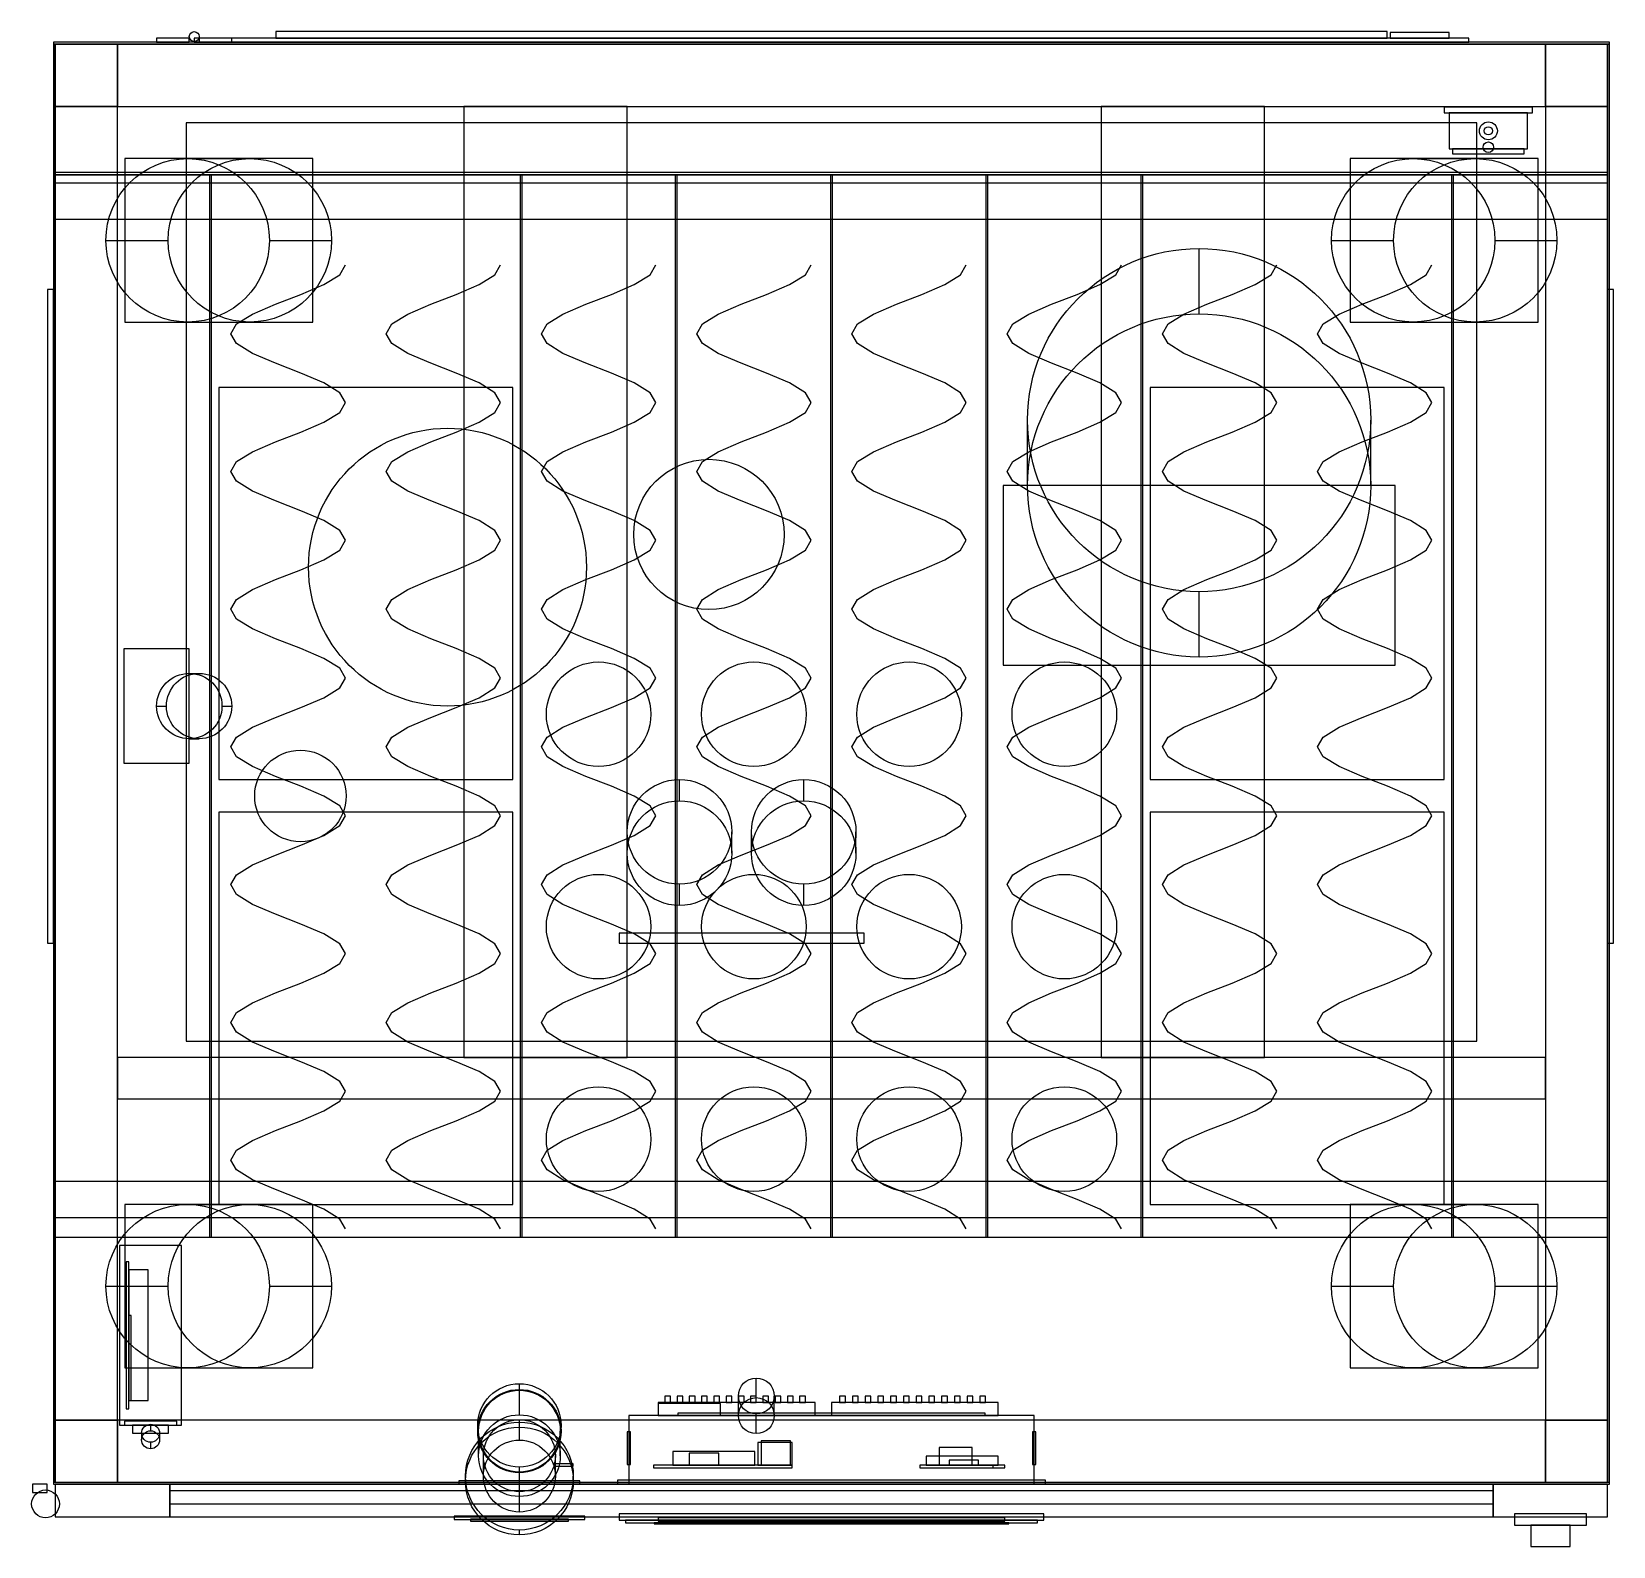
# Model space of a CAD drawing. Header units: metres. Extents: x -14 to 954, y -39 to 888.
import ezdxf

# ---------------------------------------------------------------- set-up
doc = ezdxf.new("R2010")
doc.units = ezdxf.units.M
for name, color, linetype in [('00_RUEDAS_INDUSTRIALES', 7, 'Continuous'), ('01_CHASIS_PTR_SOLDADO', 4, 'Continuous'), ('02_COMPUERTA_MANTENIMIENTO_TRASERA', 1, 'Continuous'), ('02_FORRO_EXTERIOR_LAMINA', 8, 'Continuous'), ('02_LOUVERS_LATERALES_VENTILACION', 3, 'Continuous'), ('05_COMPRESOR_HERMETICO_BOWA', 3, 'Continuous'), ('06_RECIPIENTE_LIQUIDO_FILTRO', 2, 'Continuous'), ('07_CHAROLAS_Y_CANALES', 5, 'Continuous'), ('08_RESORTES_HELICOIDALES', 1, 'Continuous'), ('09_CONDENSADOR_Y_VENTILADOR', 3, 'Continuous'), ('10_SEPARADOR_ACEITE_BOWA', 2, 'Continuous'), ('11_CONSOLA_MANOMETROS_PRESOSTATO', 4, 'Continuous'), ('13_COLUMNA_CLIMATIZACION_VERTICAL', 6, 'Continuous'), ('14_PUERTA_MARCO_ESTRUCTURAL', 4, 'Continuous'), ('14_VIDRIO_TEMPLADO_PANORAMICO', 8, 'Continuous'), ('15_ALTAVOZ_SPEAKER_POSTERIOR', 1, 'Continuous'), ('15_BEZEL_ALUMINIO_PANTALLA_10PULG', 7, 'Continuous'), ('15_CONECTORES_PINES_MOTORES', 1, 'Continuous'), ('15_GABINETE_MOSFET_PARED_IZQ', 4, 'Continuous'), ('15_GABINETE_POSTERIOR_CEREBRO', 6, 'Continuous'), ('15_PANTALLA_TOUCH_10PULG_SUPERIOR', 5, 'Continuous'), ('15_PCB_RASPBERRY_PI_Y_ESP32', 3, 'Continuous'), ('15_REJILLA_AUDIO_ALTAVOZ', 2, 'Continuous'), ('16_BISAGRAS_PUERTA_INDUSTRIAL', 7, 'Continuous'), ('16_CERRADURA_SEGURIDAD_COMPX', 6, 'Continuous'), ('17_TOPPERS_COMIDA_CORRIDA_FITNESS', 1, 'Continuous'), ('18_BEBIDAS_AGUAS_REFRESCOS_CENTRO', 3, 'Continuous'), ('19_TERMOSTATO_SENSOR_TEMPERATURA', 3, 'Continuous')]:
    doc.layers.add(name, color=color, linetype=linetype)

msp = doc.modelspace()

# ---------------------------------------------------------------- linework, layer by layer
at = {"layer": '00_RUEDAS_INDUSTRIALES'}
for p, q in [((157.5, 810, -6), (42.5, 810, -6)), ((42.5, 810, -6), (42.5, 710, -6)), ((157.5, 810, -6), (42.5, 810)), ((42.5, 810), (42.5, 710)), ((42.5, 810, -6), (42.5, 810)), ((81, 810, -75), (119, 810, -75)), ((157.5, 710, -6), (157.5, 810, -6)), ((157.5, 710), (157.5, 810, -6)), ((157.5, 810, -6), (157.5, 810, -6)), ((907.5, 810, -6), (792.5, 810, -6)), ((792.5, 810, -6), (792.5, 710, -6)), ((907.5, 810, -6), (792.5, 810)), ((792.5, 810), (792.5, 710)), ((792.5, 810, -6), (792.5, 810)), ((831, 810, -75), (869, 810, -75)), ((907.5, 710, -6), (907.5, 810, -6)), ((907.5, 710), (907.5, 810, -6)), ((907.5, 810, -6), (907.5, 810, -6)), ((31, 760, -75), (69, 760, -75)), ((131, 760, -75), (169, 760, -75)), ((781, 760, -75), (819, 760, -75)), ((881, 760, -75), (919, 760, -75)), ((42.5, 710, -6), (157.5, 710, -6)), ((42.5, 710), (157.5, 710)), ((42.5, 710, -6), (42.5, 710)), ((81, 710, -75), (119, 710, -75)), ((157.5, 710, -6), (157.5, 710)), ((792.5, 710, -6), (907.5, 710, -6)), ((792.5, 710), (907.5, 710)), ((792.5, 710, -6), (792.5, 710)), ((831, 710, -75), (869, 710, -75)), ((907.5, 710, -6), (907.5, 710)), ((157.5, 170, -6), (42.5, 170, -6)), ((42.5, 170, -6), (42.5, 70, -6)), ((157.5, 170, -6), (42.5, 170)), ((42.5, 170), (42.5, 70)), ((42.5, 170, -6), (42.5, 170)), ((81, 170, -75), (119, 170, -75)), ((157.5, 70, -6), (157.5, 170, -6)), ((157.5, 70), (157.5, 170, -6)), ((157.5, 170, -6), (157.5, 170, -6)), ((907.5, 170, -6), (792.5, 170, -6)), ((792.5, 170, -6), (792.5, 70, -6)), ((907.5, 170, -6), (792.5, 170)), ((792.5, 170), (792.5, 70)), ((792.5, 170, -6), (792.5, 170)), ((831, 170, -75), (869, 170, -75)), ((907.5, 70, -6), (907.5, 170, -6)), ((907.5, 70), (907.5, 170, -6)), ((907.5, 170, -6), (907.5, 170, -6)), ((31, 120, -75), (69, 120, -75)), ((131, 120, -75), (169, 120, -75)), ((781, 120, -75), (819, 120, -75)), ((881, 120, -75), (919, 120, -75)), ((42.5, 70, -6), (157.5, 70, -6)), ((42.5, 70), (157.5, 70)), ((42.5, 70, -6), (42.5, 70)), ((81, 70, -75), (119, 70, -75)), ((157.5, 70, -6), (157.5, 70)), ((792.5, 70, -6), (907.5, 70, -6)), ((792.5, 70), (907.5, 70)), ((792.5, 70, -6), (792.5, 70)), ((831, 70, -75), (869, 70, -75)), ((907.5, 70, -6), (907.5, 70))]:
    msp.add_line(p, q, dxfattribs=at)
for centre in [(81, 760, -75), (119, 760, -75), (831, 760, -75), (869, 760, -75), (81, 120, -75), (119, 120, -75), (831, 120, -75), (869, 120, -75)]:
    msp.add_circle(centre, 50, dxfattribs=at)
at = {"layer": '01_CHASIS_PTR_SOLDADO'}
for p, q in [((38.1, 880), (0, 880)), ((0, 880), (0, 841.9)), ((38.1, 880), (0, 880, 1830)), ((0, 880, 1830), (0, 841.9, 1830)), ((0, 880), (0, 880, 1830)), ((38.1, 841.9), (38.1, 880)), ((38.1, 841.9, 1830), (38.1, 880)), ((38.1, 880), (38.1, 880)), ((911.9, 880), (38.1, 880)), ((38.1, 880), (38.1, 841.9)), ((911.9, 880), (38.1, 880, 38.1)), ((38.1, 880, 38.1), (38.1, 841.9, 38.1)), ((38.1, 880), (38.1, 880, 38.1)), ((911.9, 880, 434.6), (38.1, 880, 434.6)), ((38.1, 880, 434.6), (38.1, 841.9, 434.6)), ((911.9, 880, 434.6), (38.1, 880, 460)), ((38.1, 880, 460), (38.1, 841.9, 460)), ((38.1, 880, 434.6), (38.1, 880, 460)), ((911.9, 880, 1791.9), (38.1, 880, 1791.9)), ((38.1, 880, 1791.9), (38.1, 841.9, 1791.9)), ((911.9, 880, 1791.9), (38.1, 880, 1830)), ((38.1, 880, 1830), (38.1, 841.9, 1830)), ((38.1, 880, 1791.9), (38.1, 880, 1830)), ((950, 880), (911.9, 880)), ((911.9, 880), (911.9, 841.9)), ((950, 880), (911.9, 880, 1830)), ((911.9, 880, 1830), (911.9, 841.9, 1830)), ((911.9, 880), (911.9, 880, 1830)), ((911.9, 841.9), (911.9, 880)), ((911.9, 841.9, 38.1), (911.9, 880)), ((911.9, 880), (911.9, 880)), ((911.9, 841.9, 434.6), (911.9, 880, 434.6)), ((911.9, 841.9, 460), (911.9, 880, 434.6)), ((911.9, 880, 434.6), (911.9, 880, 434.6)), ((911.9, 841.9, 1791.9), (911.9, 880, 1791.9)), ((911.9, 841.9, 1830), (911.9, 880, 1791.9)), ((911.9, 880, 1791.9), (911.9, 880, 1791.9)), ((950, 841.9), (950, 880)), ((950, 841.9, 1830), (950, 880)), ((950, 880), (950, 880)), ((0, 841.9), (38.1, 841.9)), ((0, 841.9, 1830), (38.1, 841.9, 1830)), ((0, 841.9), (0, 841.9, 1830)), ((38.1, 841.9), (0, 841.9)), ((0, 841.9), (0, 38.1)), ((38.1, 841.9), (0, 841.9, 38.1)), ((0, 841.9, 38.1), (0, 38.1, 38.1)), ((0, 841.9), (0, 841.9, 38.1)), ((38.1, 841.9, 434.6), (0, 841.9, 434.6)), ((0, 841.9, 434.6), (0, 38.1, 434.6)), ((38.1, 841.9, 434.6), (0, 841.9, 460)), ((0, 841.9, 460), (0, 38.1, 460)), ((0, 841.9, 434.6), (0, 841.9, 460)), ((38.1, 841.9, 1791.9), (0, 841.9, 1791.9)), ((0, 841.9, 1791.9), (0, 38.1, 1791.9)), ((38.1, 841.9, 1791.9), (0, 841.9, 1830)), ((0, 841.9, 1830), (0, 38.1, 1830)), ((0, 841.9, 1791.9), (0, 841.9, 1830)), ((38.1, 841.9), (38.1, 841.9, 1830)), ((38.1, 841.9), (911.9, 841.9)), ((38.1, 841.9, 38.1), (911.9, 841.9, 38.1)), ((38.1, 841.9), (38.1, 841.9, 38.1)), ((38.1, 38.1), (38.1, 841.9)), ((38.1, 38.1, 38.1), (38.1, 841.9)), ((38.1, 841.9), (38.1, 841.9)), ((38.1, 841.9, 434.6), (911.9, 841.9, 434.6)), ((38.1, 841.9, 460), (911.9, 841.9, 460)), ((38.1, 841.9, 434.6), (38.1, 841.9, 460)), ((38.1, 38.1, 434.6), (38.1, 841.9, 434.6)), ((38.1, 38.1, 460), (38.1, 841.9, 434.6)), ((38.1, 841.9, 434.6), (38.1, 841.9, 434.6)), ((38.1, 841.9, 1791.9), (911.9, 841.9, 1791.9)), ((38.1, 841.9, 1830), (911.9, 841.9, 1830)), ((38.1, 841.9, 1791.9), (38.1, 841.9, 1830)), ((38.1, 38.1, 1791.9), (38.1, 841.9, 1791.9)), ((38.1, 38.1, 1830), (38.1, 841.9, 1791.9)), ((38.1, 841.9, 1791.9), (38.1, 841.9, 1791.9)), ((350, 841.9), (250, 841.9)), ((250, 841.9), (250, 260)), ((350, 841.9), (250, 841.9, 38.1)), ((250, 841.9, 38.1), (250, 260, 38.1)), ((250, 841.9), (250, 841.9, 38.1)), ((350, 260), (350, 841.9)), ((350, 260, 38.1), (350, 841.9)), ((350, 841.9), (350, 841.9)), ((740, 841.9), (640, 841.9)), ((640, 841.9), (640, 260)), ((740, 841.9), (640, 841.9, 38.1)), ((640, 841.9, 38.1), (640, 260, 38.1)), ((640, 841.9), (640, 841.9, 38.1)), ((740, 260), (740, 841.9)), ((740, 260, 38.1), (740, 841.9)), ((740, 841.9), (740, 841.9)), ((911.9, 841.9), (950, 841.9)), ((911.9, 841.9, 1830), (950, 841.9, 1830)), ((911.9, 841.9), (911.9, 841.9, 1830)), ((911.9, 841.9), (911.9, 841.9, 38.1)), ((950, 841.9), (911.9, 841.9)), ((911.9, 841.9), (911.9, 38.1)), ((950, 841.9), (911.9, 841.9, 38.1)), ((911.9, 841.9, 38.1), (911.9, 38.1, 38.1)), ((911.9, 841.9), (911.9, 841.9, 38.1)), ((911.9, 841.9, 434.6), (911.9, 841.9, 460)), ((950, 841.9, 434.6), (911.9, 841.9, 434.6)), ((911.9, 841.9, 434.6), (911.9, 38.1, 434.6)), ((950, 841.9, 434.6), (911.9, 841.9, 460)), ((911.9, 841.9, 460), (911.9, 38.1, 460)), ((911.9, 841.9, 434.6), (911.9, 841.9, 460)), ((911.9, 841.9, 1791.9), (911.9, 841.9, 1830)), ((950, 841.9, 1791.9), (911.9, 841.9, 1791.9)), ((911.9, 841.9, 1791.9), (911.9, 38.1, 1791.9)), ((950, 841.9, 1791.9), (911.9, 841.9, 1830)), ((911.9, 841.9, 1830), (911.9, 38.1, 1830)), ((911.9, 841.9, 1791.9), (911.9, 841.9, 1830)), ((950, 841.9), (950, 841.9, 1830)), ((950, 38.1), (950, 841.9)), ((950, 38.1, 38.1), (950, 841.9)), ((950, 841.9), (950, 841.9)), ((950, 38.1, 434.6), (950, 841.9, 434.6)), ((950, 38.1, 460), (950, 841.9, 434.6)), ((950, 841.9, 434.6), (950, 841.9, 434.6)), ((950, 38.1, 1791.9), (950, 841.9, 1791.9)), ((950, 38.1, 1830), (950, 841.9, 1791.9)), ((950, 841.9, 1791.9), (950, 841.9, 1791.9)), ((911.9, 260), (38.1, 260)), ((38.1, 260), (38.1, 234.6)), ((911.9, 260), (38.1, 260, 38.1)), ((38.1, 260, 38.1), (38.1, 234.6, 38.1)), ((38.1, 260), (38.1, 260, 38.1)), ((911.9, 260, 434.6), (38.1, 260, 434.6)), ((38.1, 260, 434.6), (38.1, 234.6, 434.6)), ((911.9, 260, 434.6), (38.1, 260, 460)), ((38.1, 260, 460), (38.1, 234.6, 460)), ((38.1, 260, 434.6), (38.1, 260, 460)), ((250, 260), (350, 260)), ((250, 260, 38.1), (350, 260, 38.1)), ((250, 260), (250, 260, 38.1)), ((350, 260), (350, 260, 38.1)), ((640, 260), (740, 260)), ((640, 260, 38.1), (740, 260, 38.1)), ((640, 260), (640, 260, 38.1)), ((740, 260), (740, 260, 38.1)), ((911.9, 234.6), (911.9, 260)), ((911.9, 234.6, 38.1), (911.9, 260)), ((911.9, 260), (911.9, 260)), ((911.9, 234.6, 434.6), (911.9, 260, 434.6)), ((911.9, 234.6, 460), (911.9, 260, 434.6)), ((911.9, 260, 434.6), (911.9, 260, 434.6)), ((38.1, 234.6), (911.9, 234.6)), ((38.1, 234.6, 38.1), (911.9, 234.6, 38.1)), ((38.1, 234.6), (38.1, 234.6, 38.1)), ((38.1, 234.6, 434.6), (911.9, 234.6, 434.6)), ((38.1, 234.6, 460), (911.9, 234.6, 460)), ((38.1, 234.6, 434.6), (38.1, 234.6, 460)), ((911.9, 234.6), (911.9, 234.6, 38.1)), ((911.9, 234.6, 434.6), (911.9, 234.6, 460)), ((38.1, 38.1), (0, 38.1)), ((0, 38.1), (0, 0)), ((38.1, 38.1), (0, 38.1, 1830)), ((0, 38.1, 1830), (0, 0, 1830)), ((0, 38.1), (0, 38.1, 1830)), ((0, 38.1), (38.1, 38.1)), ((0, 38.1, 38.1), (38.1, 38.1, 38.1)), ((0, 38.1), (0, 38.1, 38.1)), ((0, 38.1, 434.6), (38.1, 38.1, 434.6)), ((0, 38.1, 460), (38.1, 38.1, 460)), ((0, 38.1, 434.6), (0, 38.1, 460)), ((0, 38.1, 1791.9), (38.1, 38.1, 1791.9)), ((0, 38.1, 1830), (38.1, 38.1, 1830)), ((0, 38.1, 1791.9), (0, 38.1, 1830)), ((38.1, 0), (38.1, 38.1)), ((38.1, 0, 1830), (38.1, 38.1)), ((38.1, 38.1), (38.1, 38.1)), ((911.9, 38.1), (38.1, 38.1)), ((38.1, 38.1), (38.1, 0)), ((911.9, 38.1), (38.1, 38.1, 38.1)), ((38.1, 38.1, 38.1), (38.1, 0, 38.1)), ((38.1, 38.1), (38.1, 38.1, 38.1)), ((38.1, 38.1), (38.1, 38.1, 38.1)), ((911.9, 38.1, 434.6), (38.1, 38.1, 434.6)), ((38.1, 38.1, 434.6), (38.1, 0, 434.6)), ((911.9, 38.1, 434.6), (38.1, 38.1, 460)), ((38.1, 38.1, 460), (38.1, 0, 460)), ((38.1, 38.1, 434.6), (38.1, 38.1, 460)), ((38.1, 38.1, 434.6), (38.1, 38.1, 460)), ((911.9, 38.1, 1791.9), (38.1, 38.1, 1791.9)), ((38.1, 38.1, 1791.9), (38.1, 0, 1791.9)), ((911.9, 38.1, 1791.9), (38.1, 38.1, 1830)), ((38.1, 38.1, 1830), (38.1, 0, 1830)), ((38.1, 38.1, 1791.9), (38.1, 38.1, 1830)), ((38.1, 38.1, 1791.9), (38.1, 38.1, 1830)), ((950, 38.1), (911.9, 38.1)), ((911.9, 38.1), (911.9, 0)), ((950, 38.1), (911.9, 38.1, 1830)), ((911.9, 38.1, 1830), (911.9, 0, 1830)), ((911.9, 38.1), (911.9, 38.1, 1830)), ((911.9, 0), (911.9, 38.1)), ((911.9, 0, 38.1), (911.9, 38.1)), ((911.9, 38.1), (911.9, 38.1)), ((911.9, 38.1), (950, 38.1)), ((911.9, 38.1, 38.1), (950, 38.1, 38.1)), ((911.9, 38.1), (911.9, 38.1, 38.1)), ((911.9, 0, 434.6), (911.9, 38.1, 434.6)), ((911.9, 0, 460), (911.9, 38.1, 434.6)), ((911.9, 38.1, 434.6), (911.9, 38.1, 434.6)), ((911.9, 38.1, 434.6), (950, 38.1, 434.6)), ((911.9, 38.1, 460), (950, 38.1, 460)), ((911.9, 38.1, 434.6), (911.9, 38.1, 460)), ((911.9, 0, 1791.9), (911.9, 38.1, 1791.9)), ((911.9, 0, 1830), (911.9, 38.1, 1791.9)), ((911.9, 38.1, 1791.9), (911.9, 38.1, 1791.9)), ((911.9, 38.1, 1791.9), (950, 38.1, 1791.9)), ((911.9, 38.1, 1830), (950, 38.1, 1830)), ((911.9, 38.1, 1791.9), (911.9, 38.1, 1830)), ((950, 0), (950, 38.1)), ((950, 0, 1830), (950, 38.1)), ((950, 38.1), (950, 38.1)), ((950, 38.1), (950, 38.1, 38.1)), ((950, 38.1, 434.6), (950, 38.1, 460)), ((950, 38.1, 1791.9), (950, 38.1, 1830)), ((0, 0), (38.1, 0)), ((0, 0, 1830), (38.1, 0, 1830)), ((0, 0), (0, 0, 1830)), ((38.1, 0), (38.1, 0, 1830)), ((38.1, 0), (911.9, 0)), ((38.1, 0, 38.1), (911.9, 0, 38.1)), ((38.1, 0), (38.1, 0, 38.1)), ((38.1, 0, 434.6), (911.9, 0, 434.6)), ((38.1, 0, 460), (911.9, 0, 460)), ((38.1, 0, 434.6), (38.1, 0, 460)), ((38.1, 0, 1791.9), (911.9, 0, 1791.9)), ((38.1, 0, 1830), (911.9, 0, 1830)), ((38.1, 0, 1791.9), (38.1, 0, 1830)), ((911.9, 0), (950, 0)), ((911.9, 0, 1830), (950, 0, 1830)), ((911.9, 0), (911.9, 0, 1830)), ((911.9, 0), (911.9, 0, 38.1)), ((911.9, 0, 434.6), (911.9, 0, 460)), ((911.9, 0, 1791.9), (911.9, 0, 1830)), ((950, 0), (950, 0, 1830))]:
    msp.add_line(p, q, dxfattribs=at)
at = {"layer": '02_COMPUERTA_MANTENIMIENTO_TRASERA'}
for p, q in [((82, 883.71, 95), (62, 883.71, 95)), ((62, 883.71, 95), (62, 881.21, 95)), ((82, 883.71, 95), (62, 883.71, 145)), ((62, 883.71, 145), (62, 881.21, 145)), ((62, 883.71, 95), (62, 883.71, 145)), ((82, 883.71, 315), (62, 883.71, 315)), ((62, 883.71, 315), (62, 881.21, 315)), ((82, 883.71, 315), (62, 883.71, 365)), ((62, 883.71, 365), (62, 881.21, 365)), ((62, 883.71, 315), (62, 883.71, 365)), ((62, 881.21, 95), (82, 881.21, 95)), ((62, 881.21, 145), (82, 881.21, 145)), ((62, 881.21, 95), (62, 881.21, 145)), ((62, 881.21, 315), (82, 881.21, 315)), ((62, 881.21, 365), (82, 881.21, 365)), ((62, 881.21, 315), (62, 881.21, 365)), ((82, 884.71, 92), (82, 884.71, 148)), ((82, 884.71, 312), (82, 884.71, 368)), ((82, 881.21, 95), (82, 883.71, 95)), ((82, 881.21, 145), (82, 883.71, 95)), ((82, 883.71, 95), (82, 883.71, 95)), ((82, 881.21, 315), (82, 883.71, 315)), ((82, 881.21, 365), (82, 883.71, 315)), ((82, 883.71, 315), (82, 883.71, 315)), ((82, 881.21, 95), (82, 881.21, 145)), ((82, 881.21, 315), (82, 881.21, 365)), ((85, 887.71, 92), (85, 887.71, 148)), ((85, 887.71, 312), (85, 887.71, 368)), ((865, 883.71, 55), (85, 883.71, 55)), ((85, 883.71, 55), (85, 881.21, 55)), ((865, 883.71, 55), (85, 883.71, 405)), ((85, 883.71, 405), (85, 881.21, 405)), ((85, 883.71, 55), (85, 883.71, 405)), ((85, 881.71, 92), (85, 881.71, 148)), ((85, 881.71, 312), (85, 881.71, 368)), ((85, 881.21, 55), (865, 881.21, 55)), ((85, 881.21, 405), (865, 881.21, 405)), ((85, 881.21, 55), (85, 881.21, 405)), ((88, 884.71, 92), (88, 884.71, 148)), ((88, 884.71, 312), (88, 884.71, 368)), ((108, 883.71, 95), (88, 883.71, 95)), ((88, 883.71, 95), (88, 881.21, 95)), ((108, 883.71, 95), (88, 883.71, 145)), ((88, 883.71, 145), (88, 881.21, 145)), ((88, 883.71, 95), (88, 883.71, 145)), ((108, 883.71, 315), (88, 883.71, 315)), ((88, 883.71, 315), (88, 881.21, 315)), ((108, 883.71, 315), (88, 883.71, 365)), ((88, 883.71, 365), (88, 881.21, 365)), ((88, 883.71, 315), (88, 883.71, 365)), ((88, 881.21, 95), (108, 881.21, 95)), ((88, 881.21, 145), (108, 881.21, 145)), ((88, 881.21, 95), (88, 881.21, 145)), ((88, 881.21, 315), (108, 881.21, 315)), ((88, 881.21, 365), (108, 881.21, 365)), ((88, 881.21, 315), (88, 881.21, 365)), ((108, 881.21, 95), (108, 883.71, 95)), ((108, 881.21, 145), (108, 883.71, 95)), ((108, 883.71, 95), (108, 883.71, 95)), ((108, 881.21, 315), (108, 883.71, 315)), ((108, 881.21, 365), (108, 883.71, 315)), ((108, 883.71, 315), (108, 883.71, 315)), ((108, 881.21, 95), (108, 881.21, 145)), ((108, 881.21, 315), (108, 881.21, 365)), ((815, 887.71, 85), (135, 887.71, 85)), ((135, 887.71, 85), (135, 883.71, 85)), ((815, 887.71, 85), (135, 887.71, 91)), ((135, 887.71, 91), (135, 883.71, 91)), ((135, 887.71, 85), (135, 887.71, 91)), ((815, 887.71, 103.5), (135, 887.71, 103.5)), ((135, 887.71, 103.5), (135, 883.71, 103.5)), ((815, 887.71, 103.5), (135, 887.71, 109.5)), ((135, 887.71, 109.5), (135, 883.71, 109.5)), ((135, 887.71, 103.5), (135, 887.71, 109.5)), ((815, 887.71, 122), (135, 887.71, 122)), ((135, 887.71, 122), (135, 883.71, 122)), ((815, 887.71, 122), (135, 887.71, 128)), ((135, 887.71, 128), (135, 883.71, 128)), ((135, 887.71, 122), (135, 887.71, 128)), ((815, 887.71, 140.5), (135, 887.71, 140.5)), ((135, 887.71, 140.5), (135, 883.71, 140.5)), ((815, 887.71, 140.5), (135, 887.71, 146.5)), ((135, 887.71, 146.5), (135, 883.71, 146.5)), ((135, 887.71, 140.5), (135, 887.71, 146.5)), ((815, 887.71, 159), (135, 887.71, 159)), ((135, 887.71, 159), (135, 883.71, 159)), ((815, 887.71, 159), (135, 887.71, 165)), ((135, 887.71, 165), (135, 883.71, 165)), ((135, 887.71, 159), (135, 887.71, 165)), ((815, 887.71, 177.5), (135, 887.71, 177.5)), ((135, 887.71, 177.5), (135, 883.71, 177.5)), ((815, 887.71, 177.5), (135, 887.71, 183.5)), ((135, 887.71, 183.5), (135, 883.71, 183.5)), ((135, 887.71, 177.5), (135, 887.71, 183.5)), ((815, 887.71, 196), (135, 887.71, 196)), ((135, 887.71, 196), (135, 883.71, 196)), ((815, 887.71, 196), (135, 887.71, 202)), ((135, 887.71, 202), (135, 883.71, 202)), ((135, 887.71, 196), (135, 887.71, 202)), ((815, 887.71, 214.5), (135, 887.71, 214.5)), ((135, 887.71, 214.5), (135, 883.71, 214.5)), ((815, 887.71, 214.5), (135, 887.71, 220.5)), ((135, 887.71, 220.5), (135, 883.71, 220.5)), ((135, 887.71, 214.5), (135, 887.71, 220.5)), ((815, 887.71, 233), (135, 887.71, 233)), ((135, 887.71, 233), (135, 883.71, 233)), ((815, 887.71, 233), (135, 887.71, 239)), ((135, 887.71, 239), (135, 883.71, 239)), ((135, 887.71, 233), (135, 887.71, 239)), ((815, 887.71, 251.5), (135, 887.71, 251.5)), ((135, 887.71, 251.5), (135, 883.71, 251.5)), ((815, 887.71, 251.5), (135, 887.71, 257.5)), ((135, 887.71, 257.5), (135, 883.71, 257.5)), ((135, 887.71, 251.5), (135, 887.71, 257.5)), ((815, 887.71, 270), (135, 887.71, 270)), ((135, 887.71, 270), (135, 883.71, 270)), ((815, 887.71, 270), (135, 887.71, 276)), ((135, 887.71, 276), (135, 883.71, 276)), ((135, 887.71, 270), (135, 887.71, 276)), ((815, 887.71, 288.5), (135, 887.71, 288.5)), ((135, 887.71, 288.5), (135, 883.71, 288.5)), ((815, 887.71, 288.5), (135, 887.71, 294.5)), ((135, 887.71, 294.5), (135, 883.71, 294.5)), ((135, 887.71, 288.5), (135, 887.71, 294.5)), ((815, 887.71, 307), (135, 887.71, 307)), ((135, 887.71, 307), (135, 883.71, 307)), ((815, 887.71, 307), (135, 887.71, 313)), ((135, 887.71, 313), (135, 883.71, 313)), ((135, 887.71, 307), (135, 887.71, 313)), ((815, 887.71, 325.5), (135, 887.71, 325.5)), ((135, 887.71, 325.5), (135, 883.71, 325.5)), ((815, 887.71, 325.5), (135, 887.71, 331.5)), ((135, 887.71, 331.5), (135, 883.71, 331.5)), ((135, 887.71, 325.5), (135, 887.71, 331.5)), ((815, 887.71, 344), (135, 887.71, 344)), ((135, 887.71, 344), (135, 883.71, 344)), ((815, 887.71, 344), (135, 887.71, 350)), ((135, 887.71, 350), (135, 883.71, 350)), ((135, 887.71, 344), (135, 887.71, 350)), ((815, 887.71, 362.5), (135, 887.71, 362.5)), ((135, 887.71, 362.5), (135, 883.71, 362.5)), ((815, 887.71, 362.5), (135, 887.71, 368.5)), ((135, 887.71, 368.5), (135, 883.71, 368.5)), ((135, 887.71, 362.5), (135, 887.71, 368.5)), ((135, 883.71, 85), (815, 883.71, 85)), ((135, 883.71, 91), (815, 883.71, 91)), ((135, 883.71, 85), (135, 883.71, 91)), ((135, 883.71, 103.5), (815, 883.71, 103.5)), ((135, 883.71, 109.5), (815, 883.71, 109.5)), ((135, 883.71, 103.5), (135, 883.71, 109.5)), ((135, 883.71, 122), (815, 883.71, 122)), ((135, 883.71, 128), (815, 883.71, 128)), ((135, 883.71, 122), (135, 883.71, 128)), ((135, 883.71, 140.5), (815, 883.71, 140.5)), ((135, 883.71, 146.5), (815, 883.71, 146.5)), ((135, 883.71, 140.5), (135, 883.71, 146.5)), ((135, 883.71, 159), (815, 883.71, 159)), ((135, 883.71, 165), (815, 883.71, 165)), ((135, 883.71, 159), (135, 883.71, 165)), ((135, 883.71, 177.5), (815, 883.71, 177.5)), ((135, 883.71, 183.5), (815, 883.71, 183.5)), ((135, 883.71, 177.5), (135, 883.71, 183.5)), ((135, 883.71, 196), (815, 883.71, 196)), ((135, 883.71, 202), (815, 883.71, 202)), ((135, 883.71, 196), (135, 883.71, 202)), ((135, 883.71, 214.5), (815, 883.71, 214.5)), ((135, 883.71, 220.5), (815, 883.71, 220.5)), ((135, 883.71, 214.5), (135, 883.71, 220.5)), ((135, 883.71, 233), (815, 883.71, 233)), ((135, 883.71, 239), (815, 883.71, 239)), ((135, 883.71, 233), (135, 883.71, 239)), ((135, 883.71, 251.5), (815, 883.71, 251.5)), ((135, 883.71, 257.5), (815, 883.71, 257.5)), ((135, 883.71, 251.5), (135, 883.71, 257.5)), ((135, 883.71, 270), (815, 883.71, 270)), ((135, 883.71, 276), (815, 883.71, 276)), ((135, 883.71, 270), (135, 883.71, 276)), ((135, 883.71, 288.5), (815, 883.71, 288.5)), ((135, 883.71, 294.5), (815, 883.71, 294.5)), ((135, 883.71, 288.5), (135, 883.71, 294.5)), ((135, 883.71, 307), (815, 883.71, 307)), ((135, 883.71, 313), (815, 883.71, 313)), ((135, 883.71, 307), (135, 883.71, 313)), ((135, 883.71, 325.5), (815, 883.71, 325.5)), ((135, 883.71, 331.5), (815, 883.71, 331.5)), ((135, 883.71, 325.5), (135, 883.71, 331.5)), ((135, 883.71, 344), (815, 883.71, 344)), ((135, 883.71, 350), (815, 883.71, 350)), ((135, 883.71, 344), (135, 883.71, 350)), ((135, 883.71, 362.5), (815, 883.71, 362.5)), ((135, 883.71, 368.5), (815, 883.71, 368.5)), ((135, 883.71, 362.5), (135, 883.71, 368.5)), ((815, 883.71, 85), (815, 887.71, 85)), ((815, 883.71, 91), (815, 887.71, 85)), ((815, 887.71, 85), (815, 887.71, 85)), ((815, 883.71, 103.5), (815, 887.71, 103.5)), ((815, 883.71, 109.5), (815, 887.71, 103.5)), ((815, 887.71, 103.5), (815, 887.71, 103.5)), ((815, 883.71, 122), (815, 887.71, 122)), ((815, 883.71, 128), (815, 887.71, 122)), ((815, 887.71, 122), (815, 887.71, 122)), ((815, 883.71, 140.5), (815, 887.71, 140.5)), ((815, 883.71, 146.5), (815, 887.71, 140.5)), ((815, 887.71, 140.5), (815, 887.71, 140.5)), ((815, 883.71, 159), (815, 887.71, 159)), ((815, 883.71, 165), (815, 887.71, 159)), ((815, 887.71, 159), (815, 887.71, 159)), ((815, 883.71, 177.5), (815, 887.71, 177.5)), ((815, 883.71, 183.5), (815, 887.71, 177.5)), ((815, 887.71, 177.5), (815, 887.71, 177.5)), ((815, 883.71, 196), (815, 887.71, 196)), ((815, 883.71, 202), (815, 887.71, 196)), ((815, 887.71, 196), (815, 887.71, 196)), ((815, 883.71, 214.5), (815, 887.71, 214.5)), ((815, 883.71, 220.5), (815, 887.71, 214.5)), ((815, 887.71, 214.5), (815, 887.71, 214.5)), ((815, 883.71, 233), (815, 887.71, 233)), ((815, 883.71, 239), (815, 887.71, 233)), ((815, 887.71, 233), (815, 887.71, 233)), ((815, 883.71, 251.5), (815, 887.71, 251.5)), ((815, 883.71, 257.5), (815, 887.71, 251.5)), ((815, 887.71, 251.5), (815, 887.71, 251.5)), ((815, 883.71, 270), (815, 887.71, 270)), ((815, 883.71, 276), (815, 887.71, 270)), ((815, 887.71, 270), (815, 887.71, 270)), ((815, 883.71, 288.5), (815, 887.71, 288.5)), ((815, 883.71, 294.5), (815, 887.71, 288.5)), ((815, 887.71, 288.5), (815, 887.71, 288.5)), ((815, 883.71, 307), (815, 887.71, 307)), ((815, 883.71, 313), (815, 887.71, 307)), ((815, 887.71, 307), (815, 887.71, 307)), ((815, 883.71, 325.5), (815, 887.71, 325.5)), ((815, 883.71, 331.5), (815, 887.71, 325.5)), ((815, 887.71, 325.5), (815, 887.71, 325.5)), ((815, 883.71, 344), (815, 887.71, 344)), ((815, 883.71, 350), (815, 887.71, 344)), ((815, 887.71, 344), (815, 887.71, 344)), ((815, 883.71, 362.5), (815, 887.71, 362.5)), ((815, 883.71, 368.5), (815, 887.71, 362.5)), ((815, 887.71, 362.5), (815, 887.71, 362.5)), ((815, 883.71, 85), (815, 883.71, 91)), ((815, 883.71, 103.5), (815, 883.71, 109.5)), ((815, 883.71, 122), (815, 883.71, 128)), ((815, 883.71, 140.5), (815, 883.71, 146.5)), ((815, 883.71, 159), (815, 883.71, 165)), ((815, 883.71, 177.5), (815, 883.71, 183.5)), ((815, 883.71, 196), (815, 883.71, 202)), ((815, 883.71, 214.5), (815, 883.71, 220.5)), ((815, 883.71, 233), (815, 883.71, 239)), ((815, 883.71, 251.5), (815, 883.71, 257.5)), ((815, 883.71, 270), (815, 883.71, 276)), ((815, 883.71, 288.5), (815, 883.71, 294.5)), ((815, 883.71, 307), (815, 883.71, 313)), ((815, 883.71, 325.5), (815, 883.71, 331.5)), ((815, 883.71, 344), (815, 883.71, 350)), ((815, 883.71, 362.5), (815, 883.71, 368.5)), ((853, 887.21, 205), (817, 887.21, 205)), ((817, 887.21, 205), (817, 883.71, 205)), ((853, 887.21, 205), (817, 887.21, 255)), ((817, 887.21, 255), (817, 883.71, 255)), ((817, 887.21, 205), (817, 887.21, 255)), ((817, 883.71, 205), (853, 883.71, 205)), ((817, 883.71, 255), (853, 883.71, 255)), ((817, 883.71, 205), (817, 883.71, 255)), ((853, 883.71, 205), (853, 887.21, 205)), ((853, 883.71, 255), (853, 887.21, 205)), ((853, 887.21, 205), (853, 887.21, 205)), ((853, 883.71, 205), (853, 883.71, 255)), ((865, 881.21, 55), (865, 883.71, 55)), ((865, 881.21, 405), (865, 883.71, 55)), ((865, 883.71, 55), (865, 883.71, 55)), ((865, 881.21, 55), (865, 881.21, 405))]:
    msp.add_line(p, q, dxfattribs=at)
for centre in [(85, 884.71, 92), (85, 884.71, 148), (85, 884.71, 312), (85, 884.71, 368)]:
    msp.add_circle(centre, 3, dxfattribs=at)
at = {"layer": '02_FORRO_EXTERIOR_LAMINA'}
for p, q in [((951.21, 881.21, 1830), (-1.21, 881.21, 1830)), ((-1.21, 881.21, 1830), (-1.21, -1.21, 1830)), ((951.21, 881.21, 1830), (-1.21, 881.21, 1831.21)), ((-1.21, 881.21, 1831.21), (-1.21, -1.21, 1831.21)), ((-1.21, 881.21, 1830), (-1.21, 881.21, 1831.21)), ((951.21, 881.21, -1.21), (-1.21, 881.21, -1.21)), ((-1.21, 881.21, -1.21), (-1.21, -1.21, -1.21)), ((951.21, 881.21, -1.21), (-1.21, 881.21)), ((-1.21, 881.21), (-1.21, -1.21)), ((-1.21, 881.21, -1.21), (-1.21, 881.21)), ((951.21, 881.21, 460), (-1.21, 881.21, 460)), ((-1.21, 881.21, 460), (-1.21, 880, 460)), ((951.21, 881.21, 460), (-1.21, 881.21, 1830)), ((-1.21, 881.21, 1830), (-1.21, 880, 1830)), ((-1.21, 881.21, 460), (-1.21, 881.21, 1830)), ((951.21, -1.21, 1830), (951.21, 881.21, 1830)), ((951.21, -1.21, 1831.21), (951.21, 881.21, 1830)), ((951.21, 881.21, 1830), (951.21, 881.21, 1830)), ((951.21, -1.21, -1.21), (951.21, 881.21, -1.21)), ((951.21, -1.21), (951.21, 881.21, -1.21)), ((951.21, 881.21, -1.21), (951.21, 881.21, -1.21)), ((951.21, 880, 460), (951.21, 881.21, 460)), ((951.21, 880, 1830), (951.21, 881.21, 460)), ((951.21, 881.21, 460), (951.21, 881.21, 460)), ((0, 880), (-1.21, 880)), ((-1.21, 880), (-1.21, 0)), ((0, 880), (-1.21, 880, 1830)), ((-1.21, 880, 1830), (-1.21, 0, 1830)), ((-1.21, 880), (-1.21, 880, 1830)), ((-1.21, 880, 460), (951.21, 880, 460)), ((-1.21, 880, 1830), (951.21, 880, 1830)), ((-1.21, 880, 460), (-1.21, 880, 1830)), ((0, 0), (0, 880)), ((0, 0, 1830), (0, 880)), ((0, 880), (0, 880)), ((951.21, 880), (950, 880)), ((950, 880), (950, 0)), ((951.21, 880), (950, 880, 1830)), ((950, 880, 1830), (950, 0, 1830)), ((950, 880), (950, 880, 1830)), ((951.21, 0), (951.21, 880)), ((951.21, 0, 1830), (951.21, 880)), ((951.21, 880), (951.21, 880)), ((951.21, 880, 460), (951.21, 880, 1830)), ((-1.21, 0), (0, 0)), ((-1.21, 0, 1830), (0, 0, 1830)), ((-1.21, 0), (-1.21, 0, 1830)), ((0, 0), (0, 0, 1830)), ((950, 0), (951.21, 0)), ((950, 0, 1830), (951.21, 0, 1830)), ((950, 0), (950, 0, 1830)), ((951.21, 0), (951.21, 0, 1830)), ((-1.21, -1.21, 1830), (951.21, -1.21, 1830)), ((-1.21, -1.21, 1831.21), (951.21, -1.21, 1831.21)), ((-1.21, -1.21, 1830), (-1.21, -1.21, 1831.21)), ((-1.21, -1.21, -1.21), (951.21, -1.21, -1.21)), ((-1.21, -1.21), (951.21, -1.21)), ((-1.21, -1.21, -1.21), (-1.21, -1.21)), ((951.21, -1.21, 1830), (951.21, -1.21, 1831.21)), ((951.21, -1.21, -1.21), (951.21, -1.21))]:
    msp.add_line(p, q, dxfattribs=at)
at = {"layer": '02_LOUVERS_LATERALES_VENTILACION'}
for p, q in [((-1.21, 730, 85), (-4.71, 730, 85)), ((-4.71, 730, 85), (-4.71, 330, 85)), ((-1.21, 730, 85), (-4.71, 730, 90.5)), ((-4.71, 730, 90.5), (-4.71, 330, 90.5)), ((-4.71, 730, 85), (-4.71, 730, 90.5)), ((-1.21, 730, 103.5), (-4.71, 730, 103.5)), ((-4.71, 730, 103.5), (-4.71, 330, 103.5)), ((-1.21, 730, 103.5), (-4.71, 730, 109)), ((-4.71, 730, 109), (-4.71, 330, 109)), ((-4.71, 730, 103.5), (-4.71, 730, 109)), ((-1.21, 730, 122), (-4.71, 730, 122)), ((-4.71, 730, 122), (-4.71, 330, 122)), ((-1.21, 730, 122), (-4.71, 730, 127.5)), ((-4.71, 730, 127.5), (-4.71, 330, 127.5)), ((-4.71, 730, 122), (-4.71, 730, 127.5)), ((-1.21, 730, 140.5), (-4.71, 730, 140.5)), ((-4.71, 730, 140.5), (-4.71, 330, 140.5)), ((-1.21, 730, 140.5), (-4.71, 730, 146)), ((-4.71, 730, 146), (-4.71, 330, 146)), ((-4.71, 730, 140.5), (-4.71, 730, 146)), ((-1.21, 730, 159), (-4.71, 730, 159)), ((-4.71, 730, 159), (-4.71, 330, 159)), ((-1.21, 730, 159), (-4.71, 730, 164.5)), ((-4.71, 730, 164.5), (-4.71, 330, 164.5)), ((-4.71, 730, 159), (-4.71, 730, 164.5)), ((-1.21, 730, 177.5), (-4.71, 730, 177.5)), ((-4.71, 730, 177.5), (-4.71, 330, 177.5)), ((-1.21, 730, 177.5), (-4.71, 730, 183)), ((-4.71, 730, 183), (-4.71, 330, 183)), ((-4.71, 730, 177.5), (-4.71, 730, 183)), ((-1.21, 730, 196), (-4.71, 730, 196)), ((-4.71, 730, 196), (-4.71, 330, 196)), ((-1.21, 730, 196), (-4.71, 730, 201.5)), ((-4.71, 730, 201.5), (-4.71, 330, 201.5)), ((-4.71, 730, 196), (-4.71, 730, 201.5)), ((-1.21, 730, 214.5), (-4.71, 730, 214.5)), ((-4.71, 730, 214.5), (-4.71, 330, 214.5)), ((-1.21, 730, 214.5), (-4.71, 730, 220)), ((-4.71, 730, 220), (-4.71, 330, 220)), ((-4.71, 730, 214.5), (-4.71, 730, 220)), ((-1.21, 730, 233), (-4.71, 730, 233)), ((-4.71, 730, 233), (-4.71, 330, 233)), ((-1.21, 730, 233), (-4.71, 730, 238.5)), ((-4.71, 730, 238.5), (-4.71, 330, 238.5)), ((-4.71, 730, 233), (-4.71, 730, 238.5)), ((-1.21, 730, 251.5), (-4.71, 730, 251.5)), ((-4.71, 730, 251.5), (-4.71, 330, 251.5)), ((-1.21, 730, 251.5), (-4.71, 730, 257)), ((-4.71, 730, 257), (-4.71, 330, 257)), ((-4.71, 730, 251.5), (-4.71, 730, 257)), ((-1.21, 730, 270), (-4.71, 730, 270)), ((-4.71, 730, 270), (-4.71, 330, 270)), ((-1.21, 730, 270), (-4.71, 730, 275.5)), ((-4.71, 730, 275.5), (-4.71, 330, 275.5)), ((-4.71, 730, 270), (-4.71, 730, 275.5)), ((-1.21, 730, 288.5), (-4.71, 730, 288.5)), ((-4.71, 730, 288.5), (-4.71, 330, 288.5)), ((-1.21, 730, 288.5), (-4.71, 730, 294)), ((-4.71, 730, 294), (-4.71, 330, 294)), ((-4.71, 730, 288.5), (-4.71, 730, 294)), ((-1.21, 730, 307), (-4.71, 730, 307)), ((-4.71, 730, 307), (-4.71, 330, 307)), ((-1.21, 730, 307), (-4.71, 730, 312.5)), ((-4.71, 730, 312.5), (-4.71, 330, 312.5)), ((-4.71, 730, 307), (-4.71, 730, 312.5)), ((-1.21, 730, 325.5), (-4.71, 730, 325.5)), ((-4.71, 730, 325.5), (-4.71, 330, 325.5)), ((-1.21, 730, 325.5), (-4.71, 730, 331)), ((-4.71, 730, 331), (-4.71, 330, 331)), ((-4.71, 730, 325.5), (-4.71, 730, 331)), ((-1.21, 730, 344), (-4.71, 730, 344)), ((-4.71, 730, 344), (-4.71, 330, 344)), ((-1.21, 730, 344), (-4.71, 730, 349.5)), ((-4.71, 730, 349.5), (-4.71, 330, 349.5)), ((-4.71, 730, 344), (-4.71, 730, 349.5)), ((-1.21, 730, 362.5), (-4.71, 730, 362.5)), ((-4.71, 730, 362.5), (-4.71, 330, 362.5)), ((-1.21, 730, 362.5), (-4.71, 730, 368)), ((-4.71, 730, 368), (-4.71, 330, 368)), ((-4.71, 730, 362.5), (-4.71, 730, 368)), ((-1.21, 330, 85), (-1.21, 730, 85)), ((-1.21, 330, 90.5), (-1.21, 730, 85)), ((-1.21, 730, 85), (-1.21, 730, 85)), ((-1.21, 330, 103.5), (-1.21, 730, 103.5)), ((-1.21, 330, 109), (-1.21, 730, 103.5)), ((-1.21, 730, 103.5), (-1.21, 730, 103.5)), ((-1.21, 330, 122), (-1.21, 730, 122)), ((-1.21, 330, 127.5), (-1.21, 730, 122)), ((-1.21, 730, 122), (-1.21, 730, 122)), ((-1.21, 330, 140.5), (-1.21, 730, 140.5)), ((-1.21, 330, 146), (-1.21, 730, 140.5)), ((-1.21, 730, 140.5), (-1.21, 730, 140.5)), ((-1.21, 330, 159), (-1.21, 730, 159)), ((-1.21, 330, 164.5), (-1.21, 730, 159)), ((-1.21, 730, 159), (-1.21, 730, 159)), ((-1.21, 330, 177.5), (-1.21, 730, 177.5)), ((-1.21, 330, 183), (-1.21, 730, 177.5)), ((-1.21, 730, 177.5), (-1.21, 730, 177.5)), ((-1.21, 330, 196), (-1.21, 730, 196)), ((-1.21, 330, 201.5), (-1.21, 730, 196)), ((-1.21, 730, 196), (-1.21, 730, 196)), ((-1.21, 330, 214.5), (-1.21, 730, 214.5)), ((-1.21, 330, 220), (-1.21, 730, 214.5)), ((-1.21, 730, 214.5), (-1.21, 730, 214.5)), ((-1.21, 330, 233), (-1.21, 730, 233)), ((-1.21, 330, 238.5), (-1.21, 730, 233)), ((-1.21, 730, 233), (-1.21, 730, 233)), ((-1.21, 330, 251.5), (-1.21, 730, 251.5)), ((-1.21, 330, 257), (-1.21, 730, 251.5)), ((-1.21, 730, 251.5), (-1.21, 730, 251.5)), ((-1.21, 330, 270), (-1.21, 730, 270)), ((-1.21, 330, 275.5), (-1.21, 730, 270)), ((-1.21, 730, 270), (-1.21, 730, 270)), ((-1.21, 330, 288.5), (-1.21, 730, 288.5)), ((-1.21, 330, 294), (-1.21, 730, 288.5)), ((-1.21, 730, 288.5), (-1.21, 730, 288.5)), ((-1.21, 330, 307), (-1.21, 730, 307)), ((-1.21, 330, 312.5), (-1.21, 730, 307)), ((-1.21, 730, 307), (-1.21, 730, 307)), ((-1.21, 330, 325.5), (-1.21, 730, 325.5)), ((-1.21, 330, 331), (-1.21, 730, 325.5)), ((-1.21, 730, 325.5), (-1.21, 730, 325.5)), ((-1.21, 330, 344), (-1.21, 730, 344)), ((-1.21, 330, 349.5), (-1.21, 730, 344)), ((-1.21, 730, 344), (-1.21, 730, 344)), ((-1.21, 330, 362.5), (-1.21, 730, 362.5)), ((-1.21, 330, 368), (-1.21, 730, 362.5)), ((-1.21, 730, 362.5), (-1.21, 730, 362.5)), ((953.5, 730, 85), (950, 730, 85)), ((950, 730, 85), (950, 330, 85)), ((953.5, 730, 85), (950, 730, 90.5)), ((950, 730, 90.5), (950, 330, 90.5)), ((950, 730, 85), (950, 730, 90.5)), ((953.5, 730, 103.5), (950, 730, 103.5)), ((950, 730, 103.5), (950, 330, 103.5)), ((953.5, 730, 103.5), (950, 730, 109)), ((950, 730, 109), (950, 330, 109)), ((950, 730, 103.5), (950, 730, 109)), ((953.5, 730, 122), (950, 730, 122)), ((950, 730, 122), (950, 330, 122)), ((953.5, 730, 122), (950, 730, 127.5)), ((950, 730, 127.5), (950, 330, 127.5)), ((950, 730, 122), (950, 730, 127.5)), ((953.5, 730, 140.5), (950, 730, 140.5)), ((950, 730, 140.5), (950, 330, 140.5)), ((953.5, 730, 140.5), (950, 730, 146)), ((950, 730, 146), (950, 330, 146)), ((950, 730, 140.5), (950, 730, 146)), ((953.5, 730, 159), (950, 730, 159)), ((950, 730, 159), (950, 330, 159)), ((953.5, 730, 159), (950, 730, 164.5)), ((950, 730, 164.5), (950, 330, 164.5)), ((950, 730, 159), (950, 730, 164.5)), ((953.5, 730, 177.5), (950, 730, 177.5)), ((950, 730, 177.5), (950, 330, 177.5)), ((953.5, 730, 177.5), (950, 730, 183)), ((950, 730, 183), (950, 330, 183)), ((950, 730, 177.5), (950, 730, 183)), ((953.5, 730, 196), (950, 730, 196)), ((950, 730, 196), (950, 330, 196)), ((953.5, 730, 196), (950, 730, 201.5)), ((950, 730, 201.5), (950, 330, 201.5)), ((950, 730, 196), (950, 730, 201.5)), ((953.5, 730, 214.5), (950, 730, 214.5)), ((950, 730, 214.5), (950, 330, 214.5)), ((953.5, 730, 214.5), (950, 730, 220)), ((950, 730, 220), (950, 330, 220)), ((950, 730, 214.5), (950, 730, 220)), ((953.5, 730, 233), (950, 730, 233)), ((950, 730, 233), (950, 330, 233)), ((953.5, 730, 233), (950, 730, 238.5)), ((950, 730, 238.5), (950, 330, 238.5)), ((950, 730, 233), (950, 730, 238.5)), ((953.5, 730, 251.5), (950, 730, 251.5)), ((950, 730, 251.5), (950, 330, 251.5)), ((953.5, 730, 251.5), (950, 730, 257)), ((950, 730, 257), (950, 330, 257)), ((950, 730, 251.5), (950, 730, 257)), ((953.5, 730, 270), (950, 730, 270)), ((950, 730, 270), (950, 330, 270)), ((953.5, 730, 270), (950, 730, 275.5)), ((950, 730, 275.5), (950, 330, 275.5)), ((950, 730, 270), (950, 730, 275.5)), ((953.5, 730, 288.5), (950, 730, 288.5)), ((950, 730, 288.5), (950, 330, 288.5)), ((953.5, 730, 288.5), (950, 730, 294)), ((950, 730, 294), (950, 330, 294)), ((950, 730, 288.5), (950, 730, 294)), ((953.5, 730, 307), (950, 730, 307)), ((950, 730, 307), (950, 330, 307)), ((953.5, 730, 307), (950, 730, 312.5)), ((950, 730, 312.5), (950, 330, 312.5)), ((950, 730, 307), (950, 730, 312.5)), ((953.5, 730, 325.5), (950, 730, 325.5)), ((950, 730, 325.5), (950, 330, 325.5)), ((953.5, 730, 325.5), (950, 730, 331)), ((950, 730, 331), (950, 330, 331)), ((950, 730, 325.5), (950, 730, 331)), ((953.5, 730, 344), (950, 730, 344)), ((950, 730, 344), (950, 330, 344)), ((953.5, 730, 344), (950, 730, 349.5)), ((950, 730, 349.5), (950, 330, 349.5)), ((950, 730, 344), (950, 730, 349.5)), ((953.5, 730, 362.5), (950, 730, 362.5)), ((950, 730, 362.5), (950, 330, 362.5)), ((953.5, 730, 362.5), (950, 730, 368)), ((950, 730, 368), (950, 330, 368)), ((950, 730, 362.5), (950, 730, 368)), ((953.5, 330, 85), (953.5, 730, 85)), ((953.5, 330, 90.5), (953.5, 730, 85)), ((953.5, 730, 85), (953.5, 730, 85)), ((953.5, 330, 103.5), (953.5, 730, 103.5)), ((953.5, 330, 109), (953.5, 730, 103.5)), ((953.5, 730, 103.5), (953.5, 730, 103.5)), ((953.5, 330, 122), (953.5, 730, 122)), ((953.5, 330, 127.5), (953.5, 730, 122)), ((953.5, 730, 122), (953.5, 730, 122)), ((953.5, 330, 140.5), (953.5, 730, 140.5)), ((953.5, 330, 146), (953.5, 730, 140.5)), ((953.5, 730, 140.5), (953.5, 730, 140.5)), ((953.5, 330, 159), (953.5, 730, 159)), ((953.5, 330, 164.5), (953.5, 730, 159)), ((953.5, 730, 159), (953.5, 730, 159)), ((953.5, 330, 177.5), (953.5, 730, 177.5)), ((953.5, 330, 183), (953.5, 730, 177.5)), ((953.5, 730, 177.5), (953.5, 730, 177.5)), ((953.5, 330, 196), (953.5, 730, 196)), ((953.5, 330, 201.5), (953.5, 730, 196)), ((953.5, 730, 196), (953.5, 730, 196)), ((953.5, 330, 214.5), (953.5, 730, 214.5)), ((953.5, 330, 220), (953.5, 730, 214.5)), ((953.5, 730, 214.5), (953.5, 730, 214.5)), ((953.5, 330, 233), (953.5, 730, 233)), ((953.5, 330, 238.5), (953.5, 730, 233)), ((953.5, 730, 233), (953.5, 730, 233)), ((953.5, 330, 251.5), (953.5, 730, 251.5)), ((953.5, 330, 257), (953.5, 730, 251.5)), ((953.5, 730, 251.5), (953.5, 730, 251.5)), ((953.5, 330, 270), (953.5, 730, 270)), ((953.5, 330, 275.5), (953.5, 730, 270)), ((953.5, 730, 270), (953.5, 730, 270)), ((953.5, 330, 288.5), (953.5, 730, 288.5)), ((953.5, 330, 294), (953.5, 730, 288.5)), ((953.5, 730, 288.5), (953.5, 730, 288.5)), ((953.5, 330, 307), (953.5, 730, 307)), ((953.5, 330, 312.5), (953.5, 730, 307)), ((953.5, 730, 307), (953.5, 730, 307)), ((953.5, 330, 325.5), (953.5, 730, 325.5)), ((953.5, 330, 331), (953.5, 730, 325.5)), ((953.5, 730, 325.5), (953.5, 730, 325.5)), ((953.5, 330, 344), (953.5, 730, 344)), ((953.5, 330, 349.5), (953.5, 730, 344)), ((953.5, 730, 344), (953.5, 730, 344)), ((953.5, 330, 362.5), (953.5, 730, 362.5)), ((953.5, 330, 368), (953.5, 730, 362.5)), ((953.5, 730, 362.5), (953.5, 730, 362.5)), ((-4.71, 330, 85), (-1.21, 330, 85)), ((-4.71, 330, 90.5), (-1.21, 330, 90.5)), ((-4.71, 330, 85), (-4.71, 330, 90.5)), ((-4.71, 330, 103.5), (-1.21, 330, 103.5)), ((-4.71, 330, 109), (-1.21, 330, 109)), ((-4.71, 330, 103.5), (-4.71, 330, 109)), ((-4.71, 330, 122), (-1.21, 330, 122)), ((-4.71, 330, 127.5), (-1.21, 330, 127.5)), ((-4.71, 330, 122), (-4.71, 330, 127.5)), ((-4.71, 330, 140.5), (-1.21, 330, 140.5)), ((-4.71, 330, 146), (-1.21, 330, 146)), ((-4.71, 330, 140.5), (-4.71, 330, 146)), ((-4.71, 330, 159), (-1.21, 330, 159)), ((-4.71, 330, 164.5), (-1.21, 330, 164.5)), ((-4.71, 330, 159), (-4.71, 330, 164.5)), ((-4.71, 330, 177.5), (-1.21, 330, 177.5)), ((-4.71, 330, 183), (-1.21, 330, 183)), ((-4.71, 330, 177.5), (-4.71, 330, 183)), ((-4.71, 330, 196), (-1.21, 330, 196)), ((-4.71, 330, 201.5), (-1.21, 330, 201.5)), ((-4.71, 330, 196), (-4.71, 330, 201.5)), ((-4.71, 330, 214.5), (-1.21, 330, 214.5)), ((-4.71, 330, 220), (-1.21, 330, 220)), ((-4.71, 330, 214.5), (-4.71, 330, 220)), ((-4.71, 330, 233), (-1.21, 330, 233)), ((-4.71, 330, 238.5), (-1.21, 330, 238.5)), ((-4.71, 330, 233), (-4.71, 330, 238.5)), ((-4.71, 330, 251.5), (-1.21, 330, 251.5)), ((-4.71, 330, 257), (-1.21, 330, 257)), ((-4.71, 330, 251.5), (-4.71, 330, 257)), ((-4.71, 330, 270), (-1.21, 330, 270)), ((-4.71, 330, 275.5), (-1.21, 330, 275.5)), ((-4.71, 330, 270), (-4.71, 330, 275.5)), ((-4.71, 330, 288.5), (-1.21, 330, 288.5)), ((-4.71, 330, 294), (-1.21, 330, 294)), ((-4.71, 330, 288.5), (-4.71, 330, 294)), ((-4.71, 330, 307), (-1.21, 330, 307)), ((-4.71, 330, 312.5), (-1.21, 330, 312.5)), ((-4.71, 330, 307), (-4.71, 330, 312.5)), ((-4.71, 330, 325.5), (-1.21, 330, 325.5)), ((-4.71, 330, 331), (-1.21, 330, 331)), ((-4.71, 330, 325.5), (-4.71, 330, 331)), ((-4.71, 330, 344), (-1.21, 330, 344)), ((-4.71, 330, 349.5), (-1.21, 330, 349.5)), ((-4.71, 330, 344), (-4.71, 330, 349.5)), ((-4.71, 330, 362.5), (-1.21, 330, 362.5)), ((-4.71, 330, 368), (-1.21, 330, 368)), ((-4.71, 330, 362.5), (-4.71, 330, 368)), ((-1.21, 330, 85), (-1.21, 330, 90.5)), ((-1.21, 330, 103.5), (-1.21, 330, 109)), ((-1.21, 330, 122), (-1.21, 330, 127.5)), ((-1.21, 330, 140.5), (-1.21, 330, 146)), ((-1.21, 330, 159), (-1.21, 330, 164.5)), ((-1.21, 330, 177.5), (-1.21, 330, 183)), ((-1.21, 330, 196), (-1.21, 330, 201.5)), ((-1.21, 330, 214.5), (-1.21, 330, 220)), ((-1.21, 330, 233), (-1.21, 330, 238.5)), ((-1.21, 330, 251.5), (-1.21, 330, 257)), ((-1.21, 330, 270), (-1.21, 330, 275.5)), ((-1.21, 330, 288.5), (-1.21, 330, 294)), ((-1.21, 330, 307), (-1.21, 330, 312.5)), ((-1.21, 330, 325.5), (-1.21, 330, 331)), ((-1.21, 330, 344), (-1.21, 330, 349.5)), ((-1.21, 330, 362.5), (-1.21, 330, 368)), ((950, 330, 85), (953.5, 330, 85)), ((950, 330, 90.5), (953.5, 330, 90.5)), ((950, 330, 85), (950, 330, 90.5)), ((950, 330, 103.5), (953.5, 330, 103.5)), ((950, 330, 109), (953.5, 330, 109)), ((950, 330, 103.5), (950, 330, 109)), ((950, 330, 122), (953.5, 330, 122)), ((950, 330, 127.5), (953.5, 330, 127.5)), ((950, 330, 122), (950, 330, 127.5)), ((950, 330, 140.5), (953.5, 330, 140.5)), ((950, 330, 146), (953.5, 330, 146)), ((950, 330, 140.5), (950, 330, 146)), ((950, 330, 159), (953.5, 330, 159)), ((950, 330, 164.5), (953.5, 330, 164.5)), ((950, 330, 159), (950, 330, 164.5)), ((950, 330, 177.5), (953.5, 330, 177.5)), ((950, 330, 183), (953.5, 330, 183)), ((950, 330, 177.5), (950, 330, 183)), ((950, 330, 196), (953.5, 330, 196)), ((950, 330, 201.5), (953.5, 330, 201.5)), ((950, 330, 196), (950, 330, 201.5)), ((950, 330, 214.5), (953.5, 330, 214.5)), ((950, 330, 220), (953.5, 330, 220)), ((950, 330, 214.5), (950, 330, 220)), ((950, 330, 233), (953.5, 330, 233)), ((950, 330, 238.5), (953.5, 330, 238.5)), ((950, 330, 233), (950, 330, 238.5)), ((950, 330, 251.5), (953.5, 330, 251.5)), ((950, 330, 257), (953.5, 330, 257)), ((950, 330, 251.5), (950, 330, 257)), ((950, 330, 270), (953.5, 330, 270)), ((950, 330, 275.5), (953.5, 330, 275.5)), ((950, 330, 270), (950, 330, 275.5)), ((950, 330, 288.5), (953.5, 330, 288.5)), ((950, 330, 294), (953.5, 330, 294)), ((950, 330, 288.5), (950, 330, 294)), ((950, 330, 307), (953.5, 330, 307)), ((950, 330, 312.5), (953.5, 330, 312.5)), ((950, 330, 307), (950, 330, 312.5)), ((950, 330, 325.5), (953.5, 330, 325.5)), ((950, 330, 331), (953.5, 330, 331)), ((950, 330, 325.5), (950, 330, 331)), ((950, 330, 344), (953.5, 330, 344)), ((950, 330, 349.5), (953.5, 330, 349.5)), ((950, 330, 344), (950, 330, 349.5)), ((950, 330, 362.5), (953.5, 330, 362.5)), ((950, 330, 368), (953.5, 330, 368)), ((950, 330, 362.5), (950, 330, 368)), ((953.5, 330, 85), (953.5, 330, 90.5)), ((953.5, 330, 103.5), (953.5, 330, 109)), ((953.5, 330, 122), (953.5, 330, 127.5)), ((953.5, 330, 140.5), (953.5, 330, 146)), ((953.5, 330, 159), (953.5, 330, 164.5)), ((953.5, 330, 177.5), (953.5, 330, 183)), ((953.5, 330, 196), (953.5, 330, 201.5)), ((953.5, 330, 214.5), (953.5, 330, 220)), ((953.5, 330, 233), (953.5, 330, 238.5)), ((953.5, 330, 251.5), (953.5, 330, 257)), ((953.5, 330, 270), (953.5, 330, 275.5)), ((953.5, 330, 288.5), (953.5, 330, 294)), ((953.5, 330, 307), (953.5, 330, 312.5)), ((953.5, 330, 325.5), (953.5, 330, 331)), ((953.5, 330, 344), (953.5, 330, 349.5)), ((953.5, 330, 362.5), (953.5, 330, 368))]:
    msp.add_line(p, q, dxfattribs=at)
at = {"layer": '05_COMPRESOR_HERMETICO_BOWA'}
for p, q in [((870, 831.9, 38.1), (80, 831.9, 38.1)), ((80, 831.9, 38.1), (80, 270, 38.1)), ((870, 831.9, 38.1), (80, 831.9, 44.1)), ((80, 831.9, 44.1), (80, 270, 44.1)), ((80, 831.9, 38.1), (80, 831.9, 44.1)), ((870, 270, 38.1), (870, 831.9, 38.1)), ((870, 270, 44.1), (870, 831.9, 38.1)), ((870, 831.9, 38.1), (870, 831.9, 38.1)), ((240, 645, 60.1), (240, 645, 265)), ((155, 560, 60.1), (155, 560, 265)), ((325, 560, 60.1), (325, 560, 265)), ((240, 475, 60.1), (240, 475, 265)), ((80, 270, 38.1), (870, 270, 38.1)), ((80, 270, 44.1), (870, 270, 44.1)), ((80, 270, 38.1), (80, 270, 44.1)), ((870, 270, 38.1), (870, 270, 44.1))]:
    msp.add_line(p, q, dxfattribs=at)
for centre in [(240, 560, 60.1), (240, 560, 265)]:
    msp.add_circle(centre, 85, dxfattribs=at)
at = {"layer": '06_RECIPIENTE_LIQUIDO_FILTRO'}
for p, q in [((400, 626, 54.1), (400, 626, 295)), ((354, 580, 54.1), (354, 580, 295)), ((446, 580, 54.1), (446, 580, 295)), ((400, 534, 54.1), (400, 534, 295))]:
    msp.add_line(p, q, dxfattribs=at)
for centre in [(400, 580, 54.1), (400, 580, 295)]:
    msp.add_circle(centre, 46, dxfattribs=at)
at = {"layer": '07_CHAROLAS_Y_CANALES'}
for p, q in [((950, 801.5, 550), (0, 801.5, 550)), ((0, 801.5, 550), (0, 800, 550)), ((950, 801.5, 550), (0, 801.5, 635)), ((0, 801.5, 635), (0, 800, 635)), ((0, 801.5, 550), (0, 801.5, 635)), ((950, 801.5, 750), (0, 801.5, 750)), ((0, 801.5, 750), (0, 800, 750)), ((950, 801.5, 750), (0, 801.5, 835)), ((0, 801.5, 835), (0, 800, 835)), ((0, 801.5, 750), (0, 801.5, 835)), ((950, 801.5, 950), (0, 801.5, 950)), ((0, 801.5, 950), (0, 800, 950)), ((950, 801.5, 950), (0, 801.5, 1035)), ((0, 801.5, 1035), (0, 800, 1035)), ((0, 801.5, 950), (0, 801.5, 1035)), ((950, 801.5, 1150), (0, 801.5, 1150)), ((0, 801.5, 1150), (0, 800, 1150)), ((950, 801.5, 1150), (0, 801.5, 1235)), ((0, 801.5, 1235), (0, 800, 1235)), ((0, 801.5, 1150), (0, 801.5, 1235)), ((950, 801.5, 1350), (0, 801.5, 1350)), ((0, 801.5, 1350), (0, 800, 1350)), ((950, 801.5, 1350), (0, 801.5, 1435)), ((0, 801.5, 1435), (0, 800, 1435)), ((0, 801.5, 1350), (0, 801.5, 1435)), ((950, 801.5, 1550), (0, 801.5, 1550)), ((0, 801.5, 1550), (0, 800, 1550)), ((950, 801.5, 1550), (0, 801.5, 1635)), ((0, 801.5, 1635), (0, 800, 1635)), ((0, 801.5, 1550), (0, 801.5, 1635)), ((950, 800, 550), (0, 800, 550)), ((0, 800, 550), (0, 150, 550)), ((950, 800, 550), (0, 800, 551.5)), ((0, 800, 551.5), (0, 150, 551.5)), ((0, 800, 550), (0, 800, 551.5)), ((0, 800, 550), (950, 800, 550)), ((0, 800, 635), (950, 800, 635)), ((0, 800, 550), (0, 800, 635)), ((950, 800, 750), (0, 800, 750)), ((0, 800, 750), (0, 150, 750)), ((950, 800, 750), (0, 800, 751.5)), ((0, 800, 751.5), (0, 150, 751.5)), ((0, 800, 750), (0, 800, 751.5)), ((0, 800, 750), (950, 800, 750)), ((0, 800, 835), (950, 800, 835)), ((0, 800, 750), (0, 800, 835)), ((950, 800, 950), (0, 800, 950)), ((0, 800, 950), (0, 150, 950)), ((950, 800, 950), (0, 800, 951.5)), ((0, 800, 951.5), (0, 150, 951.5)), ((0, 800, 950), (0, 800, 951.5)), ((0, 800, 950), (950, 800, 950)), ((0, 800, 1035), (950, 800, 1035)), ((0, 800, 950), (0, 800, 1035)), ((950, 800, 1150), (0, 800, 1150)), ((0, 800, 1150), (0, 150, 1150)), ((950, 800, 1150), (0, 800, 1151.5)), ((0, 800, 1151.5), (0, 150, 1151.5)), ((0, 800, 1150), (0, 800, 1151.5)), ((0, 800, 1150), (950, 800, 1150)), ((0, 800, 1235), (950, 800, 1235)), ((0, 800, 1150), (0, 800, 1235)), ((950, 800, 1350), (0, 800, 1350)), ((0, 800, 1350), (0, 150, 1350)), ((950, 800, 1350), (0, 800, 1351.5)), ((0, 800, 1351.5), (0, 150, 1351.5)), ((0, 800, 1350), (0, 800, 1351.5)), ((0, 800, 1350), (950, 800, 1350)), ((0, 800, 1435), (950, 800, 1435)), ((0, 800, 1350), (0, 800, 1435)), ((950, 800, 1550), (0, 800, 1550)), ((0, 800, 1550), (0, 150, 1550)), ((950, 800, 1550), (0, 800, 1551.5)), ((0, 800, 1551.5), (0, 150, 1551.5)), ((0, 800, 1550), (0, 800, 1551.5)), ((0, 800, 1550), (950, 800, 1550)), ((0, 800, 1635), (950, 800, 1635)), ((0, 800, 1550), (0, 800, 1635)), ((950, 795, 530), (0, 795, 530)), ((0, 795, 530), (0, 773, 530)), ((950, 795, 530), (0, 795, 550)), ((0, 795, 550), (0, 773, 550)), ((0, 795, 530), (0, 795, 550)), ((950, 795, 730), (0, 795, 730)), ((0, 795, 730), (0, 773, 730)), ((950, 795, 730), (0, 795, 750)), ((0, 795, 750), (0, 773, 750)), ((0, 795, 730), (0, 795, 750)), ((950, 795, 930), (0, 795, 930)), ((0, 795, 930), (0, 773, 930)), ((950, 795, 930), (0, 795, 950)), ((0, 795, 950), (0, 773, 950)), ((0, 795, 930), (0, 795, 950)), ((950, 795, 1130), (0, 795, 1130)), ((0, 795, 1130), (0, 773, 1130)), ((950, 795, 1130), (0, 795, 1150)), ((0, 795, 1150), (0, 773, 1150)), ((0, 795, 1130), (0, 795, 1150)), ((950, 795, 1330), (0, 795, 1330)), ((0, 795, 1330), (0, 773, 1330)), ((950, 795, 1330), (0, 795, 1350)), ((0, 795, 1350), (0, 773, 1350)), ((0, 795, 1330), (0, 795, 1350)), ((950, 795, 1530), (0, 795, 1530)), ((0, 795, 1530), (0, 773, 1530)), ((950, 795, 1530), (0, 795, 1550)), ((0, 795, 1550), (0, 773, 1550)), ((0, 795, 1530), (0, 795, 1550)), ((95.6, 800, 551.5), (94.4, 800, 551.5)), ((94.4, 800, 551.5), (94.4, 150, 551.5)), ((95.6, 800, 551.5), (94.4, 800, 611.5)), ((94.4, 800, 611.5), (94.4, 150, 611.5)), ((94.4, 800, 551.5), (94.4, 800, 611.5)), ((95.6, 800, 751.5), (94.4, 800, 751.5)), ((94.4, 800, 751.5), (94.4, 150, 751.5)), ((95.6, 800, 751.5), (94.4, 800, 811.5)), ((94.4, 800, 811.5), (94.4, 150, 811.5)), ((94.4, 800, 751.5), (94.4, 800, 811.5)), ((95.6, 800, 951.5), (94.4, 800, 951.5)), ((94.4, 800, 951.5), (94.4, 150, 951.5)), ((95.6, 800, 951.5), (94.4, 800, 1011.5)), ((94.4, 800, 1011.5), (94.4, 150, 1011.5)), ((94.4, 800, 951.5), (94.4, 800, 1011.5)), ((95.6, 800, 1151.5), (94.4, 800, 1151.5)), ((94.4, 800, 1151.5), (94.4, 150, 1151.5)), ((95.6, 800, 1151.5), (94.4, 800, 1211.5)), ((94.4, 800, 1211.5), (94.4, 150, 1211.5)), ((94.4, 800, 1151.5), (94.4, 800, 1211.5)), ((95.6, 800, 1351.5), (94.4, 800, 1351.5)), ((94.4, 800, 1351.5), (94.4, 150, 1351.5)), ((95.6, 800, 1351.5), (94.4, 800, 1411.5)), ((94.4, 800, 1411.5), (94.4, 150, 1411.5)), ((94.4, 800, 1351.5), (94.4, 800, 1411.5)), ((95.6, 800, 1551.5), (94.4, 800, 1551.5)), ((94.4, 800, 1551.5), (94.4, 150, 1551.5)), ((95.6, 800, 1551.5), (94.4, 800, 1611.5)), ((94.4, 800, 1611.5), (94.4, 150, 1611.5)), ((94.4, 800, 1551.5), (94.4, 800, 1611.5)), ((95.6, 150, 551.5), (95.6, 800, 551.5)), ((95.6, 150, 611.5), (95.6, 800, 551.5)), ((95.6, 800, 551.5), (95.6, 800, 551.5)), ((95.6, 150, 751.5), (95.6, 800, 751.5)), ((95.6, 150, 811.5), (95.6, 800, 751.5)), ((95.6, 800, 751.5), (95.6, 800, 751.5)), ((95.6, 150, 951.5), (95.6, 800, 951.5)), ((95.6, 150, 1011.5), (95.6, 800, 951.5)), ((95.6, 800, 951.5), (95.6, 800, 951.5)), ((95.6, 150, 1151.5), (95.6, 800, 1151.5)), ((95.6, 150, 1211.5), (95.6, 800, 1151.5)), ((95.6, 800, 1151.5), (95.6, 800, 1151.5)), ((95.6, 150, 1351.5), (95.6, 800, 1351.5)), ((95.6, 150, 1411.5), (95.6, 800, 1351.5)), ((95.6, 800, 1351.5), (95.6, 800, 1351.5)), ((95.6, 150, 1551.5), (95.6, 800, 1551.5)), ((95.6, 150, 1611.5), (95.6, 800, 1551.5)), ((95.6, 800, 1551.5), (95.6, 800, 1551.5)), ((285.6, 800, 551.5), (284.4, 800, 551.5)), ((284.4, 800, 551.5), (284.4, 150, 551.5)), ((285.6, 800, 551.5), (284.4, 800, 611.5)), ((284.4, 800, 611.5), (284.4, 150, 611.5)), ((284.4, 800, 551.5), (284.4, 800, 611.5)), ((285.6, 800, 751.5), (284.4, 800, 751.5)), ((284.4, 800, 751.5), (284.4, 150, 751.5)), ((285.6, 800, 751.5), (284.4, 800, 811.5)), ((284.4, 800, 811.5), (284.4, 150, 811.5)), ((284.4, 800, 751.5), (284.4, 800, 811.5)), ((285.6, 800, 951.5), (284.4, 800, 951.5)), ((284.4, 800, 951.5), (284.4, 150, 951.5)), ((285.6, 800, 951.5), (284.4, 800, 1011.5)), ((284.4, 800, 1011.5), (284.4, 150, 1011.5)), ((284.4, 800, 951.5), (284.4, 800, 1011.5)), ((285.6, 800, 1151.5), (284.4, 800, 1151.5)), ((284.4, 800, 1151.5), (284.4, 150, 1151.5)), ((285.6, 800, 1151.5), (284.4, 800, 1211.5)), ((284.4, 800, 1211.5), (284.4, 150, 1211.5)), ((284.4, 800, 1151.5), (284.4, 800, 1211.5)), ((285.6, 800, 1351.5), (284.4, 800, 1351.5)), ((284.4, 800, 1351.5), (284.4, 150, 1351.5)), ((285.6, 800, 1351.5), (284.4, 800, 1411.5)), ((284.4, 800, 1411.5), (284.4, 150, 1411.5)), ((284.4, 800, 1351.5), (284.4, 800, 1411.5)), ((285.6, 800, 1551.5), (284.4, 800, 1551.5)), ((284.4, 800, 1551.5), (284.4, 150, 1551.5)), ((285.6, 800, 1551.5), (284.4, 800, 1611.5)), ((284.4, 800, 1611.5), (284.4, 150, 1611.5)), ((284.4, 800, 1551.5), (284.4, 800, 1611.5)), ((285.6, 150, 551.5), (285.6, 800, 551.5)), ((285.6, 150, 611.5), (285.6, 800, 551.5)), ((285.6, 800, 551.5), (285.6, 800, 551.5)), ((285.6, 150, 751.5), (285.6, 800, 751.5)), ((285.6, 150, 811.5), (285.6, 800, 751.5)), ((285.6, 800, 751.5), (285.6, 800, 751.5)), ((285.6, 150, 951.5), (285.6, 800, 951.5)), ((285.6, 150, 1011.5), (285.6, 800, 951.5)), ((285.6, 800, 951.5), (285.6, 800, 951.5)), ((285.6, 150, 1151.5), (285.6, 800, 1151.5)), ((285.6, 150, 1211.5), (285.6, 800, 1151.5)), ((285.6, 800, 1151.5), (285.6, 800, 1151.5)), ((285.6, 150, 1351.5), (285.6, 800, 1351.5)), ((285.6, 150, 1411.5), (285.6, 800, 1351.5)), ((285.6, 800, 1351.5), (285.6, 800, 1351.5)), ((285.6, 150, 1551.5), (285.6, 800, 1551.5)), ((285.6, 150, 1611.5), (285.6, 800, 1551.5)), ((285.6, 800, 1551.5), (285.6, 800, 1551.5)), ((380.6, 800, 551.5), (379.4, 800, 551.5)), ((379.4, 800, 551.5), (379.4, 150, 551.5)), ((380.6, 800, 551.5), (379.4, 800, 611.5)), ((379.4, 800, 611.5), (379.4, 150, 611.5)), ((379.4, 800, 551.5), (379.4, 800, 611.5)), ((380.6, 800, 751.5), (379.4, 800, 751.5)), ((379.4, 800, 751.5), (379.4, 150, 751.5)), ((380.6, 800, 751.5), (379.4, 800, 811.5)), ((379.4, 800, 811.5), (379.4, 150, 811.5)), ((379.4, 800, 751.5), (379.4, 800, 811.5)), ((380.6, 800, 951.5), (379.4, 800, 951.5)), ((379.4, 800, 951.5), (379.4, 150, 951.5)), ((380.6, 800, 951.5), (379.4, 800, 1011.5)), ((379.4, 800, 1011.5), (379.4, 150, 1011.5)), ((379.4, 800, 951.5), (379.4, 800, 1011.5)), ((380.6, 800, 1151.5), (379.4, 800, 1151.5)), ((379.4, 800, 1151.5), (379.4, 150, 1151.5)), ((380.6, 800, 1151.5), (379.4, 800, 1211.5)), ((379.4, 800, 1211.5), (379.4, 150, 1211.5)), ((379.4, 800, 1151.5), (379.4, 800, 1211.5)), ((380.6, 800, 1351.5), (379.4, 800, 1351.5)), ((379.4, 800, 1351.5), (379.4, 150, 1351.5)), ((380.6, 800, 1351.5), (379.4, 800, 1411.5)), ((379.4, 800, 1411.5), (379.4, 150, 1411.5)), ((379.4, 800, 1351.5), (379.4, 800, 1411.5)), ((380.6, 800, 1551.5), (379.4, 800, 1551.5)), ((379.4, 800, 1551.5), (379.4, 150, 1551.5)), ((380.6, 800, 1551.5), (379.4, 800, 1611.5)), ((379.4, 800, 1611.5), (379.4, 150, 1611.5)), ((379.4, 800, 1551.5), (379.4, 800, 1611.5)), ((380.6, 150, 551.5), (380.6, 800, 551.5)), ((380.6, 150, 611.5), (380.6, 800, 551.5)), ((380.6, 800, 551.5), (380.6, 800, 551.5)), ((380.6, 150, 751.5), (380.6, 800, 751.5)), ((380.6, 150, 811.5), (380.6, 800, 751.5)), ((380.6, 800, 751.5), (380.6, 800, 751.5)), ((380.6, 150, 951.5), (380.6, 800, 951.5)), ((380.6, 150, 1011.5), (380.6, 800, 951.5)), ((380.6, 800, 951.5), (380.6, 800, 951.5)), ((380.6, 150, 1151.5), (380.6, 800, 1151.5)), ((380.6, 150, 1211.5), (380.6, 800, 1151.5)), ((380.6, 800, 1151.5), (380.6, 800, 1151.5)), ((380.6, 150, 1351.5), (380.6, 800, 1351.5)), ((380.6, 150, 1411.5), (380.6, 800, 1351.5)), ((380.6, 800, 1351.5), (380.6, 800, 1351.5)), ((380.6, 150, 1551.5), (380.6, 800, 1551.5)), ((380.6, 150, 1611.5), (380.6, 800, 1551.5)), ((380.6, 800, 1551.5), (380.6, 800, 1551.5)), ((475.6, 800, 551.5), (474.4, 800, 551.5)), ((474.4, 800, 551.5), (474.4, 150, 551.5)), ((475.6, 800, 551.5), (474.4, 800, 611.5)), ((474.4, 800, 611.5), (474.4, 150, 611.5)), ((474.4, 800, 551.5), (474.4, 800, 611.5)), ((475.6, 800, 751.5), (474.4, 800, 751.5)), ((474.4, 800, 751.5), (474.4, 150, 751.5)), ((475.6, 800, 751.5), (474.4, 800, 811.5)), ((474.4, 800, 811.5), (474.4, 150, 811.5)), ((474.4, 800, 751.5), (474.4, 800, 811.5)), ((475.6, 800, 951.5), (474.4, 800, 951.5)), ((474.4, 800, 951.5), (474.4, 150, 951.5)), ((475.6, 800, 951.5), (474.4, 800, 1011.5)), ((474.4, 800, 1011.5), (474.4, 150, 1011.5)), ((474.4, 800, 951.5), (474.4, 800, 1011.5)), ((475.6, 800, 1151.5), (474.4, 800, 1151.5)), ((474.4, 800, 1151.5), (474.4, 150, 1151.5)), ((475.6, 800, 1151.5), (474.4, 800, 1211.5)), ((474.4, 800, 1211.5), (474.4, 150, 1211.5)), ((474.4, 800, 1151.5), (474.4, 800, 1211.5)), ((475.6, 800, 1351.5), (474.4, 800, 1351.5)), ((474.4, 800, 1351.5), (474.4, 150, 1351.5)), ((475.6, 800, 1351.5), (474.4, 800, 1411.5)), ((474.4, 800, 1411.5), (474.4, 150, 1411.5)), ((474.4, 800, 1351.5), (474.4, 800, 1411.5)), ((475.6, 800, 1551.5), (474.4, 800, 1551.5)), ((474.4, 800, 1551.5), (474.4, 150, 1551.5)), ((475.6, 800, 1551.5), (474.4, 800, 1611.5)), ((474.4, 800, 1611.5), (474.4, 150, 1611.5)), ((474.4, 800, 1551.5), (474.4, 800, 1611.5)), ((475.6, 150, 551.5), (475.6, 800, 551.5)), ((475.6, 150, 611.5), (475.6, 800, 551.5)), ((475.6, 800, 551.5), (475.6, 800, 551.5)), ((475.6, 150, 751.5), (475.6, 800, 751.5)), ((475.6, 150, 811.5), (475.6, 800, 751.5)), ((475.6, 800, 751.5), (475.6, 800, 751.5)), ((475.6, 150, 951.5), (475.6, 800, 951.5)), ((475.6, 150, 1011.5), (475.6, 800, 951.5)), ((475.6, 800, 951.5), (475.6, 800, 951.5)), ((475.6, 150, 1151.5), (475.6, 800, 1151.5)), ((475.6, 150, 1211.5), (475.6, 800, 1151.5)), ((475.6, 800, 1151.5), (475.6, 800, 1151.5)), ((475.6, 150, 1351.5), (475.6, 800, 1351.5)), ((475.6, 150, 1411.5), (475.6, 800, 1351.5)), ((475.6, 800, 1351.5), (475.6, 800, 1351.5)), ((475.6, 150, 1551.5), (475.6, 800, 1551.5)), ((475.6, 150, 1611.5), (475.6, 800, 1551.5)), ((475.6, 800, 1551.5), (475.6, 800, 1551.5)), ((570.6, 800, 551.5), (569.4, 800, 551.5)), ((569.4, 800, 551.5), (569.4, 150, 551.5)), ((570.6, 800, 551.5), (569.4, 800, 611.5)), ((569.4, 800, 611.5), (569.4, 150, 611.5)), ((569.4, 800, 551.5), (569.4, 800, 611.5)), ((570.6, 800, 751.5), (569.4, 800, 751.5)), ((569.4, 800, 751.5), (569.4, 150, 751.5)), ((570.6, 800, 751.5), (569.4, 800, 811.5)), ((569.4, 800, 811.5), (569.4, 150, 811.5)), ((569.4, 800, 751.5), (569.4, 800, 811.5)), ((570.6, 800, 951.5), (569.4, 800, 951.5)), ((569.4, 800, 951.5), (569.4, 150, 951.5)), ((570.6, 800, 951.5), (569.4, 800, 1011.5)), ((569.4, 800, 1011.5), (569.4, 150, 1011.5)), ((569.4, 800, 951.5), (569.4, 800, 1011.5)), ((570.6, 800, 1151.5), (569.4, 800, 1151.5)), ((569.4, 800, 1151.5), (569.4, 150, 1151.5)), ((570.6, 800, 1151.5), (569.4, 800, 1211.5)), ((569.4, 800, 1211.5), (569.4, 150, 1211.5)), ((569.4, 800, 1151.5), (569.4, 800, 1211.5)), ((570.6, 800, 1351.5), (569.4, 800, 1351.5)), ((569.4, 800, 1351.5), (569.4, 150, 1351.5)), ((570.6, 800, 1351.5), (569.4, 800, 1411.5)), ((569.4, 800, 1411.5), (569.4, 150, 1411.5)), ((569.4, 800, 1351.5), (569.4, 800, 1411.5)), ((570.6, 800, 1551.5), (569.4, 800, 1551.5)), ((569.4, 800, 1551.5), (569.4, 150, 1551.5)), ((570.6, 800, 1551.5), (569.4, 800, 1611.5)), ((569.4, 800, 1611.5), (569.4, 150, 1611.5)), ((569.4, 800, 1551.5), (569.4, 800, 1611.5)), ((570.6, 150, 551.5), (570.6, 800, 551.5)), ((570.6, 150, 611.5), (570.6, 800, 551.5)), ((570.6, 800, 551.5), (570.6, 800, 551.5)), ((570.6, 150, 751.5), (570.6, 800, 751.5)), ((570.6, 150, 811.5), (570.6, 800, 751.5)), ((570.6, 800, 751.5), (570.6, 800, 751.5)), ((570.6, 150, 951.5), (570.6, 800, 951.5)), ((570.6, 150, 1011.5), (570.6, 800, 951.5)), ((570.6, 800, 951.5), (570.6, 800, 951.5)), ((570.6, 150, 1151.5), (570.6, 800, 1151.5)), ((570.6, 150, 1211.5), (570.6, 800, 1151.5)), ((570.6, 800, 1151.5), (570.6, 800, 1151.5)), ((570.6, 150, 1351.5), (570.6, 800, 1351.5)), ((570.6, 150, 1411.5), (570.6, 800, 1351.5)), ((570.6, 800, 1351.5), (570.6, 800, 1351.5)), ((570.6, 150, 1551.5), (570.6, 800, 1551.5)), ((570.6, 150, 1611.5), (570.6, 800, 1551.5)), ((570.6, 800, 1551.5), (570.6, 800, 1551.5)), ((665.6, 800, 551.5), (664.4, 800, 551.5)), ((664.4, 800, 551.5), (664.4, 150, 551.5)), ((665.6, 800, 551.5), (664.4, 800, 611.5)), ((664.4, 800, 611.5), (664.4, 150, 611.5)), ((664.4, 800, 551.5), (664.4, 800, 611.5)), ((665.6, 800, 751.5), (664.4, 800, 751.5)), ((664.4, 800, 751.5), (664.4, 150, 751.5)), ((665.6, 800, 751.5), (664.4, 800, 811.5)), ((664.4, 800, 811.5), (664.4, 150, 811.5)), ((664.4, 800, 751.5), (664.4, 800, 811.5)), ((665.6, 800, 951.5), (664.4, 800, 951.5)), ((664.4, 800, 951.5), (664.4, 150, 951.5)), ((665.6, 800, 951.5), (664.4, 800, 1011.5)), ((664.4, 800, 1011.5), (664.4, 150, 1011.5)), ((664.4, 800, 951.5), (664.4, 800, 1011.5)), ((665.6, 800, 1151.5), (664.4, 800, 1151.5)), ((664.4, 800, 1151.5), (664.4, 150, 1151.5)), ((665.6, 800, 1151.5), (664.4, 800, 1211.5)), ((664.4, 800, 1211.5), (664.4, 150, 1211.5)), ((664.4, 800, 1151.5), (664.4, 800, 1211.5)), ((665.6, 800, 1351.5), (664.4, 800, 1351.5)), ((664.4, 800, 1351.5), (664.4, 150, 1351.5)), ((665.6, 800, 1351.5), (664.4, 800, 1411.5)), ((664.4, 800, 1411.5), (664.4, 150, 1411.5)), ((664.4, 800, 1351.5), (664.4, 800, 1411.5)), ((665.6, 800, 1551.5), (664.4, 800, 1551.5)), ((664.4, 800, 1551.5), (664.4, 150, 1551.5)), ((665.6, 800, 1551.5), (664.4, 800, 1611.5)), ((664.4, 800, 1611.5), (664.4, 150, 1611.5)), ((664.4, 800, 1551.5), (664.4, 800, 1611.5)), ((665.6, 150, 551.5), (665.6, 800, 551.5)), ((665.6, 150, 611.5), (665.6, 800, 551.5)), ((665.6, 800, 551.5), (665.6, 800, 551.5)), ((665.6, 150, 751.5), (665.6, 800, 751.5)), ((665.6, 150, 811.5), (665.6, 800, 751.5)), ((665.6, 800, 751.5), (665.6, 800, 751.5)), ((665.6, 150, 951.5), (665.6, 800, 951.5)), ((665.6, 150, 1011.5), (665.6, 800, 951.5)), ((665.6, 800, 951.5), (665.6, 800, 951.5)), ((665.6, 150, 1151.5), (665.6, 800, 1151.5)), ((665.6, 150, 1211.5), (665.6, 800, 1151.5)), ((665.6, 800, 1151.5), (665.6, 800, 1151.5)), ((665.6, 150, 1351.5), (665.6, 800, 1351.5)), ((665.6, 150, 1411.5), (665.6, 800, 1351.5)), ((665.6, 800, 1351.5), (665.6, 800, 1351.5)), ((665.6, 150, 1551.5), (665.6, 800, 1551.5)), ((665.6, 150, 1611.5), (665.6, 800, 1551.5)), ((665.6, 800, 1551.5), (665.6, 800, 1551.5)), ((855.6, 800, 551.5), (854.4, 800, 551.5)), ((854.4, 800, 551.5), (854.4, 150, 551.5)), ((855.6, 800, 551.5), (854.4, 800, 611.5)), ((854.4, 800, 611.5), (854.4, 150, 611.5)), ((854.4, 800, 551.5), (854.4, 800, 611.5)), ((855.6, 800, 751.5), (854.4, 800, 751.5)), ((854.4, 800, 751.5), (854.4, 150, 751.5)), ((855.6, 800, 751.5), (854.4, 800, 811.5)), ((854.4, 800, 811.5), (854.4, 150, 811.5)), ((854.4, 800, 751.5), (854.4, 800, 811.5)), ((855.6, 800, 951.5), (854.4, 800, 951.5)), ((854.4, 800, 951.5), (854.4, 150, 951.5)), ((855.6, 800, 951.5), (854.4, 800, 1011.5)), ((854.4, 800, 1011.5), (854.4, 150, 1011.5)), ((854.4, 800, 951.5), (854.4, 800, 1011.5)), ((855.6, 800, 1151.5), (854.4, 800, 1151.5)), ((854.4, 800, 1151.5), (854.4, 150, 1151.5)), ((855.6, 800, 1151.5), (854.4, 800, 1211.5)), ((854.4, 800, 1211.5), (854.4, 150, 1211.5)), ((854.4, 800, 1151.5), (854.4, 800, 1211.5)), ((855.6, 800, 1351.5), (854.4, 800, 1351.5)), ((854.4, 800, 1351.5), (854.4, 150, 1351.5)), ((855.6, 800, 1351.5), (854.4, 800, 1411.5)), ((854.4, 800, 1411.5), (854.4, 150, 1411.5)), ((854.4, 800, 1351.5), (854.4, 800, 1411.5)), ((855.6, 800, 1551.5), (854.4, 800, 1551.5)), ((854.4, 800, 1551.5), (854.4, 150, 1551.5)), ((855.6, 800, 1551.5), (854.4, 800, 1611.5)), ((854.4, 800, 1611.5), (854.4, 150, 1611.5)), ((854.4, 800, 1551.5), (854.4, 800, 1611.5)), ((855.6, 150, 551.5), (855.6, 800, 551.5)), ((855.6, 150, 611.5), (855.6, 800, 551.5)), ((855.6, 800, 551.5), (855.6, 800, 551.5)), ((855.6, 150, 751.5), (855.6, 800, 751.5)), ((855.6, 150, 811.5), (855.6, 800, 751.5)), ((855.6, 800, 751.5), (855.6, 800, 751.5)), ((855.6, 150, 951.5), (855.6, 800, 951.5)), ((855.6, 150, 1011.5), (855.6, 800, 951.5)), ((855.6, 800, 951.5), (855.6, 800, 951.5)), ((855.6, 150, 1151.5), (855.6, 800, 1151.5)), ((855.6, 150, 1211.5), (855.6, 800, 1151.5)), ((855.6, 800, 1151.5), (855.6, 800, 1151.5)), ((855.6, 150, 1351.5), (855.6, 800, 1351.5)), ((855.6, 150, 1411.5), (855.6, 800, 1351.5)), ((855.6, 800, 1351.5), (855.6, 800, 1351.5)), ((855.6, 150, 1551.5), (855.6, 800, 1551.5)), ((855.6, 150, 1611.5), (855.6, 800, 1551.5)), ((855.6, 800, 1551.5), (855.6, 800, 1551.5)), ((950, 800, 550), (950, 801.5, 550)), ((950, 800, 635), (950, 801.5, 550)), ((950, 801.5, 550), (950, 801.5, 550)), ((950, 800, 750), (950, 801.5, 750)), ((950, 800, 835), (950, 801.5, 750)), ((950, 801.5, 750), (950, 801.5, 750)), ((950, 800, 950), (950, 801.5, 950)), ((950, 800, 1035), (950, 801.5, 950)), ((950, 801.5, 950), (950, 801.5, 950)), ((950, 800, 1150), (950, 801.5, 1150)), ((950, 800, 1235), (950, 801.5, 1150)), ((950, 801.5, 1150), (950, 801.5, 1150)), ((950, 800, 1350), (950, 801.5, 1350)), ((950, 800, 1435), (950, 801.5, 1350)), ((950, 801.5, 1350), (950, 801.5, 1350)), ((950, 800, 1550), (950, 801.5, 1550)), ((950, 800, 1635), (950, 801.5, 1550)), ((950, 801.5, 1550), (950, 801.5, 1550)), ((950, 150, 550), (950, 800, 550)), ((950, 150, 551.5), (950, 800, 550)), ((950, 800, 550), (950, 800, 550)), ((950, 800, 550), (950, 800, 635)), ((950, 150, 750), (950, 800, 750)), ((950, 150, 751.5), (950, 800, 750)), ((950, 800, 750), (950, 800, 750)), ((950, 800, 750), (950, 800, 835)), ((950, 150, 950), (950, 800, 950)), ((950, 150, 951.5), (950, 800, 950)), ((950, 800, 950), (950, 800, 950)), ((950, 800, 950), (950, 800, 1035)), ((950, 150, 1150), (950, 800, 1150)), ((950, 150, 1151.5), (950, 800, 1150)), ((950, 800, 1150), (950, 800, 1150)), ((950, 800, 1150), (950, 800, 1235)), ((950, 150, 1350), (950, 800, 1350)), ((950, 150, 1351.5), (950, 800, 1350)), ((950, 800, 1350), (950, 800, 1350)), ((950, 800, 1350), (950, 800, 1435)), ((950, 150, 1550), (950, 800, 1550)), ((950, 150, 1551.5), (950, 800, 1550)), ((950, 800, 1550), (950, 800, 1550)), ((950, 800, 1550), (950, 800, 1635)), ((950, 773, 530), (950, 795, 530)), ((950, 773, 550), (950, 795, 530)), ((950, 795, 530), (950, 795, 530)), ((950, 773, 730), (950, 795, 730)), ((950, 773, 750), (950, 795, 730)), ((950, 795, 730), (950, 795, 730)), ((950, 773, 930), (950, 795, 930)), ((950, 773, 950), (950, 795, 930)), ((950, 795, 930), (950, 795, 930)), ((950, 773, 1130), (950, 795, 1130)), ((950, 773, 1150), (950, 795, 1130)), ((950, 795, 1130), (950, 795, 1130)), ((950, 773, 1330), (950, 795, 1330)), ((950, 773, 1350), (950, 795, 1330)), ((950, 795, 1330), (950, 795, 1330)), ((950, 773, 1530), (950, 795, 1530)), ((950, 773, 1550), (950, 795, 1530)), ((950, 795, 1530), (950, 795, 1530)), ((0, 773, 530), (950, 773, 530)), ((0, 773, 550), (950, 773, 550)), ((0, 773, 530), (0, 773, 550)), ((0, 773, 730), (950, 773, 730)), ((0, 773, 750), (950, 773, 750)), ((0, 773, 730), (0, 773, 750)), ((0, 773, 930), (950, 773, 930)), ((0, 773, 950), (950, 773, 950)), ((0, 773, 930), (0, 773, 950)), ((0, 773, 1130), (950, 773, 1130)), ((0, 773, 1150), (950, 773, 1150)), ((0, 773, 1130), (0, 773, 1150)), ((0, 773, 1330), (950, 773, 1330)), ((0, 773, 1350), (950, 773, 1350)), ((0, 773, 1330), (0, 773, 1350)), ((0, 773, 1530), (950, 773, 1530)), ((0, 773, 1550), (950, 773, 1550)), ((0, 773, 1530), (0, 773, 1550)), ((950, 773, 530), (950, 773, 550)), ((950, 773, 730), (950, 773, 750)), ((950, 773, 930), (950, 773, 950)), ((950, 773, 1130), (950, 773, 1150)), ((950, 773, 1330), (950, 773, 1350)), ((950, 773, 1530), (950, 773, 1550)), ((950, 184, 530), (0, 184, 530)), ((0, 184, 530), (0, 162, 530)), ((950, 184, 530), (0, 184, 550)), ((0, 184, 550), (0, 162, 550)), ((0, 184, 530), (0, 184, 550)), ((950, 184, 730), (0, 184, 730)), ((0, 184, 730), (0, 162, 730)), ((950, 184, 730), (0, 184, 750)), ((0, 184, 750), (0, 162, 750)), ((0, 184, 730), (0, 184, 750)), ((950, 184, 930), (0, 184, 930)), ((0, 184, 930), (0, 162, 930)), ((950, 184, 930), (0, 184, 950)), ((0, 184, 950), (0, 162, 950)), ((0, 184, 930), (0, 184, 950)), ((950, 184, 1130), (0, 184, 1130)), ((0, 184, 1130), (0, 162, 1130)), ((950, 184, 1130), (0, 184, 1150)), ((0, 184, 1150), (0, 162, 1150)), ((0, 184, 1130), (0, 184, 1150)), ((950, 184, 1330), (0, 184, 1330)), ((0, 184, 1330), (0, 162, 1330)), ((950, 184, 1330), (0, 184, 1350)), ((0, 184, 1350), (0, 162, 1350)), ((0, 184, 1330), (0, 184, 1350)), ((950, 184, 1530), (0, 184, 1530)), ((0, 184, 1530), (0, 162, 1530)), ((950, 184, 1530), (0, 184, 1550)), ((0, 184, 1550), (0, 162, 1550)), ((0, 184, 1530), (0, 184, 1550)), ((950, 162, 530), (950, 184, 530)), ((950, 162, 550), (950, 184, 530)), ((950, 184, 530), (950, 184, 530)), ((950, 162, 730), (950, 184, 730)), ((950, 162, 750), (950, 184, 730)), ((950, 184, 730), (950, 184, 730)), ((950, 162, 930), (950, 184, 930)), ((950, 162, 950), (950, 184, 930)), ((950, 184, 930), (950, 184, 930)), ((950, 162, 1130), (950, 184, 1130)), ((950, 162, 1150), (950, 184, 1130)), ((950, 184, 1130), (950, 184, 1130)), ((950, 162, 1330), (950, 184, 1330)), ((950, 162, 1350), (950, 184, 1330)), ((950, 184, 1330), (950, 184, 1330)), ((950, 162, 1530), (950, 184, 1530)), ((950, 162, 1550), (950, 184, 1530)), ((950, 184, 1530), (950, 184, 1530)), ((0, 162, 530), (950, 162, 530)), ((0, 162, 550), (950, 162, 550)), ((0, 162, 530), (0, 162, 550)), ((0, 162, 730), (950, 162, 730)), ((0, 162, 750), (950, 162, 750)), ((0, 162, 730), (0, 162, 750)), ((0, 162, 930), (950, 162, 930)), ((0, 162, 950), (950, 162, 950)), ((0, 162, 930), (0, 162, 950)), ((0, 162, 1130), (950, 162, 1130)), ((0, 162, 1150), (950, 162, 1150)), ((0, 162, 1130), (0, 162, 1150)), ((0, 162, 1330), (950, 162, 1330)), ((0, 162, 1350), (950, 162, 1350)), ((0, 162, 1330), (0, 162, 1350)), ((0, 162, 1530), (950, 162, 1530)), ((0, 162, 1550), (950, 162, 1550)), ((0, 162, 1530), (0, 162, 1550)), ((950, 162, 530), (950, 162, 550)), ((950, 162, 730), (950, 162, 750)), ((950, 162, 930), (950, 162, 950)), ((950, 162, 1130), (950, 162, 1150)), ((950, 162, 1330), (950, 162, 1350)), ((950, 162, 1530), (950, 162, 1550)), ((0, 150, 550), (950, 150, 550)), ((0, 150, 551.5), (950, 150, 551.5)), ((0, 150, 550), (0, 150, 551.5)), ((0, 150, 750), (950, 150, 750)), ((0, 150, 751.5), (950, 150, 751.5)), ((0, 150, 750), (0, 150, 751.5)), ((0, 150, 950), (950, 150, 950)), ((0, 150, 951.5), (950, 150, 951.5)), ((0, 150, 950), (0, 150, 951.5)), ((0, 150, 1150), (950, 150, 1150)), ((0, 150, 1151.5), (950, 150, 1151.5)), ((0, 150, 1150), (0, 150, 1151.5)), ((0, 150, 1350), (950, 150, 1350)), ((0, 150, 1351.5), (950, 150, 1351.5)), ((0, 150, 1350), (0, 150, 1351.5)), ((0, 150, 1550), (950, 150, 1550)), ((0, 150, 1551.5), (950, 150, 1551.5)), ((0, 150, 1550), (0, 150, 1551.5)), ((94.4, 150, 551.5), (95.6, 150, 551.5)), ((94.4, 150, 611.5), (95.6, 150, 611.5)), ((94.4, 150, 551.5), (94.4, 150, 611.5)), ((94.4, 150, 751.5), (95.6, 150, 751.5)), ((94.4, 150, 811.5), (95.6, 150, 811.5)), ((94.4, 150, 751.5), (94.4, 150, 811.5)), ((94.4, 150, 951.5), (95.6, 150, 951.5)), ((94.4, 150, 1011.5), (95.6, 150, 1011.5)), ((94.4, 150, 951.5), (94.4, 150, 1011.5)), ((94.4, 150, 1151.5), (95.6, 150, 1151.5)), ((94.4, 150, 1211.5), (95.6, 150, 1211.5)), ((94.4, 150, 1151.5), (94.4, 150, 1211.5)), ((94.4, 150, 1351.5), (95.6, 150, 1351.5)), ((94.4, 150, 1411.5), (95.6, 150, 1411.5)), ((94.4, 150, 1351.5), (94.4, 150, 1411.5)), ((94.4, 150, 1551.5), (95.6, 150, 1551.5)), ((94.4, 150, 1611.5), (95.6, 150, 1611.5)), ((94.4, 150, 1551.5), (94.4, 150, 1611.5)), ((95.6, 150, 551.5), (95.6, 150, 611.5)), ((95.6, 150, 751.5), (95.6, 150, 811.5)), ((95.6, 150, 951.5), (95.6, 150, 1011.5)), ((95.6, 150, 1151.5), (95.6, 150, 1211.5)), ((95.6, 150, 1351.5), (95.6, 150, 1411.5)), ((95.6, 150, 1551.5), (95.6, 150, 1611.5)), ((284.4, 150, 551.5), (285.6, 150, 551.5)), ((284.4, 150, 611.5), (285.6, 150, 611.5)), ((284.4, 150, 551.5), (284.4, 150, 611.5)), ((284.4, 150, 751.5), (285.6, 150, 751.5)), ((284.4, 150, 811.5), (285.6, 150, 811.5)), ((284.4, 150, 751.5), (284.4, 150, 811.5)), ((284.4, 150, 951.5), (285.6, 150, 951.5)), ((284.4, 150, 1011.5), (285.6, 150, 1011.5)), ((284.4, 150, 951.5), (284.4, 150, 1011.5)), ((284.4, 150, 1151.5), (285.6, 150, 1151.5)), ((284.4, 150, 1211.5), (285.6, 150, 1211.5)), ((284.4, 150, 1151.5), (284.4, 150, 1211.5)), ((284.4, 150, 1351.5), (285.6, 150, 1351.5)), ((284.4, 150, 1411.5), (285.6, 150, 1411.5)), ((284.4, 150, 1351.5), (284.4, 150, 1411.5)), ((284.4, 150, 1551.5), (285.6, 150, 1551.5)), ((284.4, 150, 1611.5), (285.6, 150, 1611.5)), ((284.4, 150, 1551.5), (284.4, 150, 1611.5)), ((285.6, 150, 551.5), (285.6, 150, 611.5)), ((285.6, 150, 751.5), (285.6, 150, 811.5)), ((285.6, 150, 951.5), (285.6, 150, 1011.5)), ((285.6, 150, 1151.5), (285.6, 150, 1211.5)), ((285.6, 150, 1351.5), (285.6, 150, 1411.5)), ((285.6, 150, 1551.5), (285.6, 150, 1611.5)), ((379.4, 150, 551.5), (380.6, 150, 551.5)), ((379.4, 150, 611.5), (380.6, 150, 611.5)), ((379.4, 150, 551.5), (379.4, 150, 611.5)), ((379.4, 150, 751.5), (380.6, 150, 751.5)), ((379.4, 150, 811.5), (380.6, 150, 811.5)), ((379.4, 150, 751.5), (379.4, 150, 811.5)), ((379.4, 150, 951.5), (380.6, 150, 951.5)), ((379.4, 150, 1011.5), (380.6, 150, 1011.5)), ((379.4, 150, 951.5), (379.4, 150, 1011.5)), ((379.4, 150, 1151.5), (380.6, 150, 1151.5)), ((379.4, 150, 1211.5), (380.6, 150, 1211.5)), ((379.4, 150, 1151.5), (379.4, 150, 1211.5)), ((379.4, 150, 1351.5), (380.6, 150, 1351.5)), ((379.4, 150, 1411.5), (380.6, 150, 1411.5)), ((379.4, 150, 1351.5), (379.4, 150, 1411.5)), ((379.4, 150, 1551.5), (380.6, 150, 1551.5)), ((379.4, 150, 1611.5), (380.6, 150, 1611.5)), ((379.4, 150, 1551.5), (379.4, 150, 1611.5)), ((380.6, 150, 551.5), (380.6, 150, 611.5)), ((380.6, 150, 751.5), (380.6, 150, 811.5)), ((380.6, 150, 951.5), (380.6, 150, 1011.5)), ((380.6, 150, 1151.5), (380.6, 150, 1211.5)), ((380.6, 150, 1351.5), (380.6, 150, 1411.5)), ((380.6, 150, 1551.5), (380.6, 150, 1611.5)), ((474.4, 150, 551.5), (475.6, 150, 551.5)), ((474.4, 150, 611.5), (475.6, 150, 611.5)), ((474.4, 150, 551.5), (474.4, 150, 611.5)), ((474.4, 150, 751.5), (475.6, 150, 751.5)), ((474.4, 150, 811.5), (475.6, 150, 811.5)), ((474.4, 150, 751.5), (474.4, 150, 811.5)), ((474.4, 150, 951.5), (475.6, 150, 951.5)), ((474.4, 150, 1011.5), (475.6, 150, 1011.5)), ((474.4, 150, 951.5), (474.4, 150, 1011.5)), ((474.4, 150, 1151.5), (475.6, 150, 1151.5)), ((474.4, 150, 1211.5), (475.6, 150, 1211.5)), ((474.4, 150, 1151.5), (474.4, 150, 1211.5)), ((474.4, 150, 1351.5), (475.6, 150, 1351.5)), ((474.4, 150, 1411.5), (475.6, 150, 1411.5)), ((474.4, 150, 1351.5), (474.4, 150, 1411.5)), ((474.4, 150, 1551.5), (475.6, 150, 1551.5)), ((474.4, 150, 1611.5), (475.6, 150, 1611.5)), ((474.4, 150, 1551.5), (474.4, 150, 1611.5)), ((475.6, 150, 551.5), (475.6, 150, 611.5)), ((475.6, 150, 751.5), (475.6, 150, 811.5)), ((475.6, 150, 951.5), (475.6, 150, 1011.5)), ((475.6, 150, 1151.5), (475.6, 150, 1211.5)), ((475.6, 150, 1351.5), (475.6, 150, 1411.5)), ((475.6, 150, 1551.5), (475.6, 150, 1611.5)), ((569.4, 150, 551.5), (570.6, 150, 551.5)), ((569.4, 150, 611.5), (570.6, 150, 611.5)), ((569.4, 150, 551.5), (569.4, 150, 611.5)), ((569.4, 150, 751.5), (570.6, 150, 751.5)), ((569.4, 150, 811.5), (570.6, 150, 811.5)), ((569.4, 150, 751.5), (569.4, 150, 811.5)), ((569.4, 150, 951.5), (570.6, 150, 951.5)), ((569.4, 150, 1011.5), (570.6, 150, 1011.5)), ((569.4, 150, 951.5), (569.4, 150, 1011.5)), ((569.4, 150, 1151.5), (570.6, 150, 1151.5)), ((569.4, 150, 1211.5), (570.6, 150, 1211.5)), ((569.4, 150, 1151.5), (569.4, 150, 1211.5)), ((569.4, 150, 1351.5), (570.6, 150, 1351.5)), ((569.4, 150, 1411.5), (570.6, 150, 1411.5)), ((569.4, 150, 1351.5), (569.4, 150, 1411.5)), ((569.4, 150, 1551.5), (570.6, 150, 1551.5)), ((569.4, 150, 1611.5), (570.6, 150, 1611.5)), ((569.4, 150, 1551.5), (569.4, 150, 1611.5)), ((570.6, 150, 551.5), (570.6, 150, 611.5)), ((570.6, 150, 751.5), (570.6, 150, 811.5)), ((570.6, 150, 951.5), (570.6, 150, 1011.5)), ((570.6, 150, 1151.5), (570.6, 150, 1211.5)), ((570.6, 150, 1351.5), (570.6, 150, 1411.5)), ((570.6, 150, 1551.5), (570.6, 150, 1611.5)), ((664.4, 150, 551.5), (665.6, 150, 551.5)), ((664.4, 150, 611.5), (665.6, 150, 611.5)), ((664.4, 150, 551.5), (664.4, 150, 611.5)), ((664.4, 150, 751.5), (665.6, 150, 751.5)), ((664.4, 150, 811.5), (665.6, 150, 811.5)), ((664.4, 150, 751.5), (664.4, 150, 811.5)), ((664.4, 150, 951.5), (665.6, 150, 951.5)), ((664.4, 150, 1011.5), (665.6, 150, 1011.5)), ((664.4, 150, 951.5), (664.4, 150, 1011.5)), ((664.4, 150, 1151.5), (665.6, 150, 1151.5)), ((664.4, 150, 1211.5), (665.6, 150, 1211.5)), ((664.4, 150, 1151.5), (664.4, 150, 1211.5)), ((664.4, 150, 1351.5), (665.6, 150, 1351.5)), ((664.4, 150, 1411.5), (665.6, 150, 1411.5)), ((664.4, 150, 1351.5), (664.4, 150, 1411.5)), ((664.4, 150, 1551.5), (665.6, 150, 1551.5)), ((664.4, 150, 1611.5), (665.6, 150, 1611.5)), ((664.4, 150, 1551.5), (664.4, 150, 1611.5)), ((665.6, 150, 551.5), (665.6, 150, 611.5)), ((665.6, 150, 751.5), (665.6, 150, 811.5)), ((665.6, 150, 951.5), (665.6, 150, 1011.5)), ((665.6, 150, 1151.5), (665.6, 150, 1211.5)), ((665.6, 150, 1351.5), (665.6, 150, 1411.5)), ((665.6, 150, 1551.5), (665.6, 150, 1611.5)), ((854.4, 150, 551.5), (855.6, 150, 551.5)), ((854.4, 150, 611.5), (855.6, 150, 611.5)), ((854.4, 150, 551.5), (854.4, 150, 611.5)), ((854.4, 150, 751.5), (855.6, 150, 751.5)), ((854.4, 150, 811.5), (855.6, 150, 811.5)), ((854.4, 150, 751.5), (854.4, 150, 811.5)), ((854.4, 150, 951.5), (855.6, 150, 951.5)), ((854.4, 150, 1011.5), (855.6, 150, 1011.5)), ((854.4, 150, 951.5), (854.4, 150, 1011.5)), ((854.4, 150, 1151.5), (855.6, 150, 1151.5)), ((854.4, 150, 1211.5), (855.6, 150, 1211.5)), ((854.4, 150, 1151.5), (854.4, 150, 1211.5)), ((854.4, 150, 1351.5), (855.6, 150, 1351.5)), ((854.4, 150, 1411.5), (855.6, 150, 1411.5)), ((854.4, 150, 1351.5), (854.4, 150, 1411.5)), ((854.4, 150, 1551.5), (855.6, 150, 1551.5)), ((854.4, 150, 1611.5), (855.6, 150, 1611.5)), ((854.4, 150, 1551.5), (854.4, 150, 1611.5)), ((855.6, 150, 551.5), (855.6, 150, 611.5)), ((855.6, 150, 751.5), (855.6, 150, 811.5)), ((855.6, 150, 951.5), (855.6, 150, 1011.5)), ((855.6, 150, 1151.5), (855.6, 150, 1211.5)), ((855.6, 150, 1351.5), (855.6, 150, 1411.5)), ((855.6, 150, 1551.5), (855.6, 150, 1611.5)), ((950, 150, 550), (950, 150, 551.5)), ((950, 150, 750), (950, 150, 751.5)), ((950, 150, 950), (950, 150, 951.5)), ((950, 150, 1150), (950, 150, 1151.5)), ((950, 150, 1350), (950, 150, 1351.5)), ((950, 150, 1550), (950, 150, 1551.5))]:
    msp.add_line(p, q, dxfattribs=at)
at = {"layer": '08_RESORTES_HELICOIDALES'}
for p, q in [((164.32, 732.96, 561.64), (174.03, 738.98, 573.81)), ((164.32, 732.96, 761.64), (174.03, 738.98, 773.81)), ((164.32, 732.96, 961.64), (174.03, 738.98, 973.81)), ((164.32, 732.96, 1161.64), (174.03, 738.98, 1173.81)), ((164.32, 732.96, 1361.64), (174.03, 738.98, 1373.81)), ((164.32, 732.96, 1561.64), (174.03, 738.98, 1573.81)), ((174.03, 738.98, 573.81), (177.5, 745, 589)), ((174.03, 738.98, 773.81), (177.5, 745, 789)), ((174.03, 738.98, 973.81), (177.5, 745, 989)), ((174.03, 738.98, 1173.81), (177.5, 745, 1189)), ((174.03, 738.98, 1373.81), (177.5, 745, 1389)), ((174.03, 738.98, 1573.81), (177.5, 745, 1589)), ((259.32, 732.96, 561.64), (269.03, 738.98, 573.81)), ((259.32, 732.96, 761.64), (269.03, 738.98, 773.81)), ((259.32, 732.96, 961.64), (269.03, 738.98, 973.81)), ((259.32, 732.96, 1161.64), (269.03, 738.98, 1173.81)), ((259.32, 732.96, 1361.64), (269.03, 738.98, 1373.81)), ((259.32, 732.96, 1561.64), (269.03, 738.98, 1573.81)), ((269.03, 738.98, 573.81), (272.5, 745, 589)), ((269.03, 738.98, 773.81), (272.5, 745, 789)), ((269.03, 738.98, 973.81), (272.5, 745, 989)), ((269.03, 738.98, 1173.81), (272.5, 745, 1189)), ((269.03, 738.98, 1373.81), (272.5, 745, 1389)), ((269.03, 738.98, 1573.81), (272.5, 745, 1589)), ((354.32, 732.96, 561.64), (364.03, 738.98, 573.81)), ((354.32, 732.96, 761.64), (364.03, 738.98, 773.81)), ((354.32, 732.96, 961.64), (364.03, 738.98, 973.81)), ((354.32, 732.96, 1161.64), (364.03, 738.98, 1173.81)), ((354.32, 732.96, 1361.64), (364.03, 738.98, 1373.81)), ((354.32, 732.96, 1561.64), (364.03, 738.98, 1573.81)), ((364.03, 738.98, 573.81), (367.5, 745, 589)), ((364.03, 738.98, 773.81), (367.5, 745, 789)), ((364.03, 738.98, 973.81), (367.5, 745, 989)), ((364.03, 738.98, 1173.81), (367.5, 745, 1189)), ((364.03, 738.98, 1373.81), (367.5, 745, 1389)), ((364.03, 738.98, 1573.81), (367.5, 745, 1589)), ((449.32, 732.96, 561.64), (459.03, 738.98, 573.81)), ((449.32, 732.96, 761.64), (459.03, 738.98, 773.81)), ((449.32, 732.96, 961.64), (459.03, 738.98, 973.81)), ((449.32, 732.96, 1161.64), (459.03, 738.98, 1173.81)), ((449.32, 732.96, 1361.64), (459.03, 738.98, 1373.81)), ((449.32, 732.96, 1561.64), (459.03, 738.98, 1573.81)), ((459.03, 738.98, 573.81), (462.5, 745, 589)), ((459.03, 738.98, 773.81), (462.5, 745, 789)), ((459.03, 738.98, 973.81), (462.5, 745, 989)), ((459.03, 738.98, 1173.81), (462.5, 745, 1189)), ((459.03, 738.98, 1373.81), (462.5, 745, 1389)), ((459.03, 738.98, 1573.81), (462.5, 745, 1589)), ((544.32, 732.96, 561.64), (554.03, 738.98, 573.81)), ((544.32, 732.96, 761.64), (554.03, 738.98, 773.81)), ((544.32, 732.96, 961.64), (554.03, 738.98, 973.81)), ((544.32, 732.96, 1161.64), (554.03, 738.98, 1173.81)), ((544.32, 732.96, 1361.64), (554.03, 738.98, 1373.81)), ((544.32, 732.96, 1561.64), (554.03, 738.98, 1573.81)), ((554.03, 738.98, 573.81), (557.5, 745, 589)), ((554.03, 738.98, 773.81), (557.5, 745, 789)), ((554.03, 738.98, 973.81), (557.5, 745, 989)), ((554.03, 738.98, 1173.81), (557.5, 745, 1189)), ((554.03, 738.98, 1373.81), (557.5, 745, 1389)), ((554.03, 738.98, 1573.81), (557.5, 745, 1589)), ((639.32, 732.96, 561.64), (649.03, 738.98, 573.81)), ((639.32, 732.96, 761.64), (649.03, 738.98, 773.81)), ((639.32, 732.96, 961.64), (649.03, 738.98, 973.81)), ((639.32, 732.96, 1161.64), (649.03, 738.98, 1173.81)), ((639.32, 732.96, 1361.64), (649.03, 738.98, 1373.81)), ((639.32, 732.96, 1561.64), (649.03, 738.98, 1573.81)), ((649.03, 738.98, 573.81), (652.5, 745, 589)), ((649.03, 738.98, 773.81), (652.5, 745, 789)), ((649.03, 738.98, 973.81), (652.5, 745, 989)), ((649.03, 738.98, 1173.81), (652.5, 745, 1189)), ((649.03, 738.98, 1373.81), (652.5, 745, 1389)), ((649.03, 738.98, 1573.81), (652.5, 745, 1589)), ((734.32, 732.96, 561.64), (744.03, 738.98, 573.81)), ((734.32, 732.96, 761.64), (744.03, 738.98, 773.81)), ((734.32, 732.96, 961.64), (744.03, 738.98, 973.81)), ((734.32, 732.96, 1161.64), (744.03, 738.98, 1173.81)), ((734.32, 732.96, 1361.64), (744.03, 738.98, 1373.81)), ((734.32, 732.96, 1561.64), (744.03, 738.98, 1573.81)), ((744.03, 738.98, 573.81), (747.5, 745, 589)), ((744.03, 738.98, 773.81), (747.5, 745, 789)), ((744.03, 738.98, 973.81), (747.5, 745, 989)), ((744.03, 738.98, 1173.81), (747.5, 745, 1189)), ((744.03, 738.98, 1373.81), (747.5, 745, 1389)), ((744.03, 738.98, 1573.81), (747.5, 745, 1589)), ((829.32, 732.96, 561.64), (839.03, 738.98, 573.81)), ((829.32, 732.96, 761.64), (839.03, 738.98, 773.81)), ((829.32, 732.96, 961.64), (839.03, 738.98, 973.81)), ((829.32, 732.96, 1161.64), (839.03, 738.98, 1173.81)), ((829.32, 732.96, 1361.64), (839.03, 738.98, 1373.81)), ((829.32, 732.96, 1561.64), (839.03, 738.98, 1573.81)), ((839.03, 738.98, 573.81), (842.5, 745, 589)), ((839.03, 738.98, 773.81), (842.5, 745, 789)), ((839.03, 738.98, 973.81), (842.5, 745, 989)), ((839.03, 738.98, 1173.81), (842.5, 745, 1189)), ((839.03, 738.98, 1373.81), (842.5, 745, 1389)), ((839.03, 738.98, 1573.81), (842.5, 745, 1589)), ((134.71, 720.92, 554.88), (150.29, 726.94, 554.88)), ((134.71, 720.92, 754.88), (150.29, 726.94, 754.88)), ((134.71, 720.92, 954.88), (150.29, 726.94, 954.88)), ((134.71, 720.92, 1154.88), (150.29, 726.94, 1154.88)), ((134.71, 720.92, 1354.88), (150.29, 726.94, 1354.88)), ((134.71, 720.92, 1554.88), (150.29, 726.94, 1554.88)), ((150.29, 726.94, 554.88), (164.32, 732.96, 561.64)), ((150.29, 726.94, 754.88), (164.32, 732.96, 761.64)), ((150.29, 726.94, 954.88), (164.32, 732.96, 961.64)), ((150.29, 726.94, 1154.88), (164.32, 732.96, 1161.64)), ((150.29, 726.94, 1354.88), (164.32, 732.96, 1361.64)), ((150.29, 726.94, 1554.88), (164.32, 732.96, 1561.64)), ((229.71, 720.92, 554.88), (245.29, 726.94, 554.88)), ((229.71, 720.92, 754.88), (245.29, 726.94, 754.88)), ((229.71, 720.92, 954.88), (245.29, 726.94, 954.88)), ((229.71, 720.92, 1154.88), (245.29, 726.94, 1154.88)), ((229.71, 720.92, 1354.88), (245.29, 726.94, 1354.88)), ((229.71, 720.92, 1554.88), (245.29, 726.94, 1554.88)), ((245.29, 726.94, 554.88), (259.32, 732.96, 561.64)), ((245.29, 726.94, 754.88), (259.32, 732.96, 761.64)), ((245.29, 726.94, 954.88), (259.32, 732.96, 961.64)), ((245.29, 726.94, 1154.88), (259.32, 732.96, 1161.64)), ((245.29, 726.94, 1354.88), (259.32, 732.96, 1361.64)), ((245.29, 726.94, 1554.88), (259.32, 732.96, 1561.64)), ((324.71, 720.92, 554.88), (340.29, 726.94, 554.88)), ((324.71, 720.92, 754.88), (340.29, 726.94, 754.88)), ((324.71, 720.92, 954.88), (340.29, 726.94, 954.88)), ((324.71, 720.92, 1154.88), (340.29, 726.94, 1154.88)), ((324.71, 720.92, 1354.88), (340.29, 726.94, 1354.88)), ((324.71, 720.92, 1554.88), (340.29, 726.94, 1554.88)), ((340.29, 726.94, 554.88), (354.32, 732.96, 561.64)), ((340.29, 726.94, 754.88), (354.32, 732.96, 761.64)), ((340.29, 726.94, 954.88), (354.32, 732.96, 961.64)), ((340.29, 726.94, 1154.88), (354.32, 732.96, 1161.64)), ((340.29, 726.94, 1354.88), (354.32, 732.96, 1361.64)), ((340.29, 726.94, 1554.88), (354.32, 732.96, 1561.64)), ((419.71, 720.92, 554.88), (435.29, 726.94, 554.88)), ((419.71, 720.92, 754.88), (435.29, 726.94, 754.88)), ((419.71, 720.92, 954.88), (435.29, 726.94, 954.88)), ((419.71, 720.92, 1154.88), (435.29, 726.94, 1154.88)), ((419.71, 720.92, 1354.88), (435.29, 726.94, 1354.88)), ((419.71, 720.92, 1554.88), (435.29, 726.94, 1554.88)), ((435.29, 726.94, 554.88), (449.32, 732.96, 561.64)), ((435.29, 726.94, 754.88), (449.32, 732.96, 761.64)), ((435.29, 726.94, 954.88), (449.32, 732.96, 961.64)), ((435.29, 726.94, 1154.88), (449.32, 732.96, 1161.64)), ((435.29, 726.94, 1354.88), (449.32, 732.96, 1361.64)), ((435.29, 726.94, 1554.88), (449.32, 732.96, 1561.64)), ((514.71, 720.92, 554.88), (530.29, 726.94, 554.88)), ((514.71, 720.92, 754.88), (530.29, 726.94, 754.88)), ((514.71, 720.92, 954.88), (530.29, 726.94, 954.88)), ((514.71, 720.92, 1154.88), (530.29, 726.94, 1154.88)), ((514.71, 720.92, 1354.88), (530.29, 726.94, 1354.88)), ((514.71, 720.92, 1554.88), (530.29, 726.94, 1554.88)), ((530.29, 726.94, 554.88), (544.32, 732.96, 561.64)), ((530.29, 726.94, 754.88), (544.32, 732.96, 761.64)), ((530.29, 726.94, 954.88), (544.32, 732.96, 961.64)), ((530.29, 726.94, 1154.88), (544.32, 732.96, 1161.64)), ((530.29, 726.94, 1354.88), (544.32, 732.96, 1361.64)), ((530.29, 726.94, 1554.88), (544.32, 732.96, 1561.64)), ((609.71, 720.92, 554.88), (625.29, 726.94, 554.88)), ((609.71, 720.92, 754.88), (625.29, 726.94, 754.88)), ((609.71, 720.92, 954.88), (625.29, 726.94, 954.88)), ((609.71, 720.92, 1154.88), (625.29, 726.94, 1154.88)), ((609.71, 720.92, 1354.88), (625.29, 726.94, 1354.88)), ((609.71, 720.92, 1554.88), (625.29, 726.94, 1554.88)), ((625.29, 726.94, 554.88), (639.32, 732.96, 561.64)), ((625.29, 726.94, 754.88), (639.32, 732.96, 761.64)), ((625.29, 726.94, 954.88), (639.32, 732.96, 961.64)), ((625.29, 726.94, 1154.88), (639.32, 732.96, 1161.64)), ((625.29, 726.94, 1354.88), (639.32, 732.96, 1361.64)), ((625.29, 726.94, 1554.88), (639.32, 732.96, 1561.64)), ((704.71, 720.92, 554.88), (720.29, 726.94, 554.88)), ((704.71, 720.92, 754.88), (720.29, 726.94, 754.88)), ((704.71, 720.92, 954.88), (720.29, 726.94, 954.88)), ((704.71, 720.92, 1154.88), (720.29, 726.94, 1154.88)), ((704.71, 720.92, 1354.88), (720.29, 726.94, 1354.88)), ((704.71, 720.92, 1554.88), (720.29, 726.94, 1554.88)), ((720.29, 726.94, 554.88), (734.32, 732.96, 561.64)), ((720.29, 726.94, 754.88), (734.32, 732.96, 761.64)), ((720.29, 726.94, 954.88), (734.32, 732.96, 961.64)), ((720.29, 726.94, 1154.88), (734.32, 732.96, 1161.64)), ((720.29, 726.94, 1354.88), (734.32, 732.96, 1361.64)), ((720.29, 726.94, 1554.88), (734.32, 732.96, 1561.64)), ((799.71, 720.92, 554.88), (815.29, 726.94, 554.88)), ((799.71, 720.92, 754.88), (815.29, 726.94, 754.88)), ((799.71, 720.92, 954.88), (815.29, 726.94, 954.88)), ((799.71, 720.92, 1154.88), (815.29, 726.94, 1154.88)), ((799.71, 720.92, 1354.88), (815.29, 726.94, 1354.88)), ((799.71, 720.92, 1554.88), (815.29, 726.94, 1554.88)), ((815.29, 726.94, 554.88), (829.32, 732.96, 561.64)), ((815.29, 726.94, 754.88), (829.32, 732.96, 761.64)), ((815.29, 726.94, 954.88), (829.32, 732.96, 961.64)), ((815.29, 726.94, 1154.88), (829.32, 732.96, 1161.64)), ((815.29, 726.94, 1354.88), (829.32, 732.96, 1361.64)), ((815.29, 726.94, 1554.88), (829.32, 732.96, 1561.64)), ((120.68, 714.9, 561.64), (134.71, 720.92, 554.88)), ((120.68, 714.9, 761.64), (134.71, 720.92, 754.88)), ((120.68, 714.9, 961.64), (134.71, 720.92, 954.88)), ((120.68, 714.9, 1161.64), (134.71, 720.92, 1154.88)), ((120.68, 714.9, 1361.64), (134.71, 720.92, 1354.88)), ((120.68, 714.9, 1561.64), (134.71, 720.92, 1554.88)), ((215.68, 714.9, 561.64), (229.71, 720.92, 554.88)), ((215.68, 714.9, 761.64), (229.71, 720.92, 754.88)), ((215.68, 714.9, 961.64), (229.71, 720.92, 954.88)), ((215.68, 714.9, 1161.64), (229.71, 720.92, 1154.88)), ((215.68, 714.9, 1361.64), (229.71, 720.92, 1354.88)), ((215.68, 714.9, 1561.64), (229.71, 720.92, 1554.88)), ((310.68, 714.9, 561.64), (324.71, 720.92, 554.88)), ((310.68, 714.9, 761.64), (324.71, 720.92, 754.88)), ((310.68, 714.9, 961.64), (324.71, 720.92, 954.88)), ((310.68, 714.9, 1161.64), (324.71, 720.92, 1154.88)), ((310.68, 714.9, 1361.64), (324.71, 720.92, 1354.88)), ((310.68, 714.9, 1561.64), (324.71, 720.92, 1554.88)), ((405.68, 714.9, 561.64), (419.71, 720.92, 554.88)), ((405.68, 714.9, 761.64), (419.71, 720.92, 754.88)), ((405.68, 714.9, 961.64), (419.71, 720.92, 954.88)), ((405.68, 714.9, 1161.64), (419.71, 720.92, 1154.88)), ((405.68, 714.9, 1361.64), (419.71, 720.92, 1354.88)), ((405.68, 714.9, 1561.64), (419.71, 720.92, 1554.88)), ((500.68, 714.9, 561.64), (514.71, 720.92, 554.88)), ((500.68, 714.9, 761.64), (514.71, 720.92, 754.88)), ((500.68, 714.9, 961.64), (514.71, 720.92, 954.88)), ((500.68, 714.9, 1161.64), (514.71, 720.92, 1154.88)), ((500.68, 714.9, 1361.64), (514.71, 720.92, 1354.88)), ((500.68, 714.9, 1561.64), (514.71, 720.92, 1554.88)), ((595.68, 714.9, 561.64), (609.71, 720.92, 554.88)), ((595.68, 714.9, 761.64), (609.71, 720.92, 754.88)), ((595.68, 714.9, 961.64), (609.71, 720.92, 954.88)), ((595.68, 714.9, 1161.64), (609.71, 720.92, 1154.88)), ((595.68, 714.9, 1361.64), (609.71, 720.92, 1354.88)), ((595.68, 714.9, 1561.64), (609.71, 720.92, 1554.88)), ((690.68, 714.9, 561.64), (704.71, 720.92, 554.88)), ((690.68, 714.9, 761.64), (704.71, 720.92, 754.88)), ((690.68, 714.9, 961.64), (704.71, 720.92, 954.88)), ((690.68, 714.9, 1161.64), (704.71, 720.92, 1154.88)), ((690.68, 714.9, 1361.64), (704.71, 720.92, 1354.88)), ((690.68, 714.9, 1561.64), (704.71, 720.92, 1554.88)), ((785.68, 714.9, 561.64), (799.71, 720.92, 554.88)), ((785.68, 714.9, 761.64), (799.71, 720.92, 754.88)), ((785.68, 714.9, 961.64), (799.71, 720.92, 954.88)), ((785.68, 714.9, 1161.64), (799.71, 720.92, 1154.88)), ((785.68, 714.9, 1361.64), (799.71, 720.92, 1354.88)), ((785.68, 714.9, 1561.64), (799.71, 720.92, 1554.88)), ((107.5, 702.86, 589), (110.97, 708.88, 573.81)), ((107.5, 702.86, 789), (110.97, 708.88, 773.81)), ((107.5, 702.86, 989), (110.97, 708.88, 973.81)), ((107.5, 702.86, 1189), (110.97, 708.88, 1173.81)), ((107.5, 702.86, 1389), (110.97, 708.88, 1373.81)), ((107.5, 702.86, 1589), (110.97, 708.88, 1573.81)), ((110.97, 708.88, 573.81), (120.68, 714.9, 561.64)), ((110.97, 708.88, 773.81), (120.68, 714.9, 761.64)), ((110.97, 708.88, 973.81), (120.68, 714.9, 961.64)), ((110.97, 708.88, 1173.81), (120.68, 714.9, 1161.64)), ((110.97, 708.88, 1373.81), (120.68, 714.9, 1361.64)), ((110.97, 708.88, 1573.81), (120.68, 714.9, 1561.64)), ((202.5, 702.86, 589), (205.97, 708.88, 573.81)), ((202.5, 702.86, 789), (205.97, 708.88, 773.81)), ((202.5, 702.86, 989), (205.97, 708.88, 973.81)), ((202.5, 702.86, 1189), (205.97, 708.88, 1173.81)), ((202.5, 702.86, 1389), (205.97, 708.88, 1373.81)), ((202.5, 702.86, 1589), (205.97, 708.88, 1573.81)), ((205.97, 708.88, 573.81), (215.68, 714.9, 561.64)), ((205.97, 708.88, 773.81), (215.68, 714.9, 761.64)), ((205.97, 708.88, 973.81), (215.68, 714.9, 961.64)), ((205.97, 708.88, 1173.81), (215.68, 714.9, 1161.64)), ((205.97, 708.88, 1373.81), (215.68, 714.9, 1361.64)), ((205.97, 708.88, 1573.81), (215.68, 714.9, 1561.64)), ((297.5, 702.86, 589), (300.97, 708.88, 573.81)), ((297.5, 702.86, 789), (300.97, 708.88, 773.81)), ((297.5, 702.86, 989), (300.97, 708.88, 973.81)), ((297.5, 702.86, 1189), (300.97, 708.88, 1173.81)), ((297.5, 702.86, 1389), (300.97, 708.88, 1373.81)), ((297.5, 702.86, 1589), (300.97, 708.88, 1573.81)), ((300.97, 708.88, 573.81), (310.68, 714.9, 561.64)), ((300.97, 708.88, 773.81), (310.68, 714.9, 761.64)), ((300.97, 708.88, 973.81), (310.68, 714.9, 961.64)), ((300.97, 708.88, 1173.81), (310.68, 714.9, 1161.64)), ((300.97, 708.88, 1373.81), (310.68, 714.9, 1361.64)), ((300.97, 708.88, 1573.81), (310.68, 714.9, 1561.64)), ((392.5, 702.86, 589), (395.97, 708.88, 573.81)), ((392.5, 702.86, 789), (395.97, 708.88, 773.81)), ((392.5, 702.86, 989), (395.97, 708.88, 973.81)), ((392.5, 702.86, 1189), (395.97, 708.88, 1173.81)), ((392.5, 702.86, 1389), (395.97, 708.88, 1373.81)), ((392.5, 702.86, 1589), (395.97, 708.88, 1573.81)), ((395.97, 708.88, 573.81), (405.68, 714.9, 561.64)), ((395.97, 708.88, 773.81), (405.68, 714.9, 761.64)), ((395.97, 708.88, 973.81), (405.68, 714.9, 961.64)), ((395.97, 708.88, 1173.81), (405.68, 714.9, 1161.64)), ((395.97, 708.88, 1373.81), (405.68, 714.9, 1361.64)), ((395.97, 708.88, 1573.81), (405.68, 714.9, 1561.64)), ((487.5, 702.86, 589), (490.97, 708.88, 573.81)), ((487.5, 702.86, 789), (490.97, 708.88, 773.81)), ((487.5, 702.86, 989), (490.97, 708.88, 973.81)), ((487.5, 702.86, 1189), (490.97, 708.88, 1173.81)), ((487.5, 702.86, 1389), (490.97, 708.88, 1373.81)), ((487.5, 702.86, 1589), (490.97, 708.88, 1573.81)), ((490.97, 708.88, 573.81), (500.68, 714.9, 561.64)), ((490.97, 708.88, 773.81), (500.68, 714.9, 761.64)), ((490.97, 708.88, 973.81), (500.68, 714.9, 961.64)), ((490.97, 708.88, 1173.81), (500.68, 714.9, 1161.64)), ((490.97, 708.88, 1373.81), (500.68, 714.9, 1361.64)), ((490.97, 708.88, 1573.81), (500.68, 714.9, 1561.64)), ((582.5, 702.86, 589), (585.97, 708.88, 573.81)), ((582.5, 702.86, 789), (585.97, 708.88, 773.81)), ((582.5, 702.86, 989), (585.97, 708.88, 973.81)), ((582.5, 702.86, 1189), (585.97, 708.88, 1173.81)), ((582.5, 702.86, 1389), (585.97, 708.88, 1373.81)), ((582.5, 702.86, 1589), (585.97, 708.88, 1573.81)), ((585.97, 708.88, 573.81), (595.68, 714.9, 561.64)), ((585.97, 708.88, 773.81), (595.68, 714.9, 761.64)), ((585.97, 708.88, 973.81), (595.68, 714.9, 961.64)), ((585.97, 708.88, 1173.81), (595.68, 714.9, 1161.64)), ((585.97, 708.88, 1373.81), (595.68, 714.9, 1361.64)), ((585.97, 708.88, 1573.81), (595.68, 714.9, 1561.64)), ((677.5, 702.86, 589), (680.97, 708.88, 573.81)), ((677.5, 702.86, 789), (680.97, 708.88, 773.81)), ((677.5, 702.86, 989), (680.97, 708.88, 973.81)), ((677.5, 702.86, 1189), (680.97, 708.88, 1173.81)), ((677.5, 702.86, 1389), (680.97, 708.88, 1373.81)), ((677.5, 702.86, 1589), (680.97, 708.88, 1573.81)), ((680.97, 708.88, 573.81), (690.68, 714.9, 561.64)), ((680.97, 708.88, 773.81), (690.68, 714.9, 761.64)), ((680.97, 708.88, 973.81), (690.68, 714.9, 961.64)), ((680.97, 708.88, 1173.81), (690.68, 714.9, 1161.64)), ((680.97, 708.88, 1373.81), (690.68, 714.9, 1361.64)), ((680.97, 708.88, 1573.81), (690.68, 714.9, 1561.64)), ((772.5, 702.86, 589), (775.97, 708.88, 573.81)), ((772.5, 702.86, 789), (775.97, 708.88, 773.81)), ((772.5, 702.86, 989), (775.97, 708.88, 973.81)), ((772.5, 702.86, 1189), (775.97, 708.88, 1173.81)), ((772.5, 702.86, 1389), (775.97, 708.88, 1373.81)), ((772.5, 702.86, 1589), (775.97, 708.88, 1573.81)), ((775.97, 708.88, 573.81), (785.68, 714.9, 561.64)), ((775.97, 708.88, 773.81), (785.68, 714.9, 761.64)), ((775.97, 708.88, 973.81), (785.68, 714.9, 961.64)), ((775.97, 708.88, 1173.81), (785.68, 714.9, 1161.64)), ((775.97, 708.88, 1373.81), (785.68, 714.9, 1361.64)), ((775.97, 708.88, 1573.81), (785.68, 714.9, 1561.64)), ((110.97, 696.84, 604.19), (107.5, 702.86, 589)), ((110.97, 696.84, 804.19), (107.5, 702.86, 789)), ((110.97, 696.84, 1004.19), (107.5, 702.86, 989)), ((110.97, 696.84, 1204.19), (107.5, 702.86, 1189)), ((110.97, 696.84, 1404.19), (107.5, 702.86, 1389)), ((110.97, 696.84, 1604.19), (107.5, 702.86, 1589)), ((205.97, 696.84, 604.19), (202.5, 702.86, 589)), ((205.97, 696.84, 804.19), (202.5, 702.86, 789)), ((205.97, 696.84, 1004.19), (202.5, 702.86, 989)), ((205.97, 696.84, 1204.19), (202.5, 702.86, 1189)), ((205.97, 696.84, 1404.19), (202.5, 702.86, 1389)), ((205.97, 696.84, 1604.19), (202.5, 702.86, 1589)), ((300.97, 696.84, 604.19), (297.5, 702.86, 589)), ((300.97, 696.84, 804.19), (297.5, 702.86, 789)), ((300.97, 696.84, 1004.19), (297.5, 702.86, 989)), ((300.97, 696.84, 1204.19), (297.5, 702.86, 1189)), ((300.97, 696.84, 1404.19), (297.5, 702.86, 1389)), ((300.97, 696.84, 1604.19), (297.5, 702.86, 1589)), ((395.97, 696.84, 604.19), (392.5, 702.86, 589)), ((395.97, 696.84, 804.19), (392.5, 702.86, 789)), ((395.97, 696.84, 1004.19), (392.5, 702.86, 989)), ((395.97, 696.84, 1204.19), (392.5, 702.86, 1189)), ((395.97, 696.84, 1404.19), (392.5, 702.86, 1389)), ((395.97, 696.84, 1604.19), (392.5, 702.86, 1589)), ((490.97, 696.84, 604.19), (487.5, 702.86, 589)), ((490.97, 696.84, 804.19), (487.5, 702.86, 789)), ((490.97, 696.84, 1004.19), (487.5, 702.86, 989)), ((490.97, 696.84, 1204.19), (487.5, 702.86, 1189)), ((490.97, 696.84, 1404.19), (487.5, 702.86, 1389)), ((490.97, 696.84, 1604.19), (487.5, 702.86, 1589)), ((585.97, 696.84, 604.19), (582.5, 702.86, 589)), ((585.97, 696.84, 804.19), (582.5, 702.86, 789)), ((585.97, 696.84, 1004.19), (582.5, 702.86, 989)), ((585.97, 696.84, 1204.19), (582.5, 702.86, 1189)), ((585.97, 696.84, 1404.19), (582.5, 702.86, 1389)), ((585.97, 696.84, 1604.19), (582.5, 702.86, 1589)), ((680.97, 696.84, 604.19), (677.5, 702.86, 589)), ((680.97, 696.84, 804.19), (677.5, 702.86, 789)), ((680.97, 696.84, 1004.19), (677.5, 702.86, 989)), ((680.97, 696.84, 1204.19), (677.5, 702.86, 1189)), ((680.97, 696.84, 1404.19), (677.5, 702.86, 1389)), ((680.97, 696.84, 1604.19), (677.5, 702.86, 1589)), ((775.97, 696.84, 604.19), (772.5, 702.86, 589)), ((775.97, 696.84, 804.19), (772.5, 702.86, 789)), ((775.97, 696.84, 1004.19), (772.5, 702.86, 989)), ((775.97, 696.84, 1204.19), (772.5, 702.86, 1189)), ((775.97, 696.84, 1404.19), (772.5, 702.86, 1389)), ((775.97, 696.84, 1604.19), (772.5, 702.86, 1589)), ((120.68, 690.82, 616.36), (110.97, 696.84, 604.19)), ((120.68, 690.82, 816.36), (110.97, 696.84, 804.19)), ((120.68, 690.82, 1016.36), (110.97, 696.84, 1004.19)), ((120.68, 690.82, 1216.36), (110.97, 696.84, 1204.19)), ((120.68, 690.82, 1416.36), (110.97, 696.84, 1404.19)), ((120.68, 690.82, 1616.36), (110.97, 696.84, 1604.19)), ((134.71, 684.8, 623.12), (120.68, 690.82, 616.36)), ((134.71, 684.8, 823.12), (120.68, 690.82, 816.36)), ((134.71, 684.8, 1023.12), (120.68, 690.82, 1016.36)), ((134.71, 684.8, 1223.12), (120.68, 690.82, 1216.36)), ((134.71, 684.8, 1423.12), (120.68, 690.82, 1416.36)), ((134.71, 684.8, 1623.12), (120.68, 690.82, 1616.36)), ((215.68, 690.82, 616.36), (205.97, 696.84, 604.19)), ((215.68, 690.82, 816.36), (205.97, 696.84, 804.19)), ((215.68, 690.82, 1016.36), (205.97, 696.84, 1004.19)), ((215.68, 690.82, 1216.36), (205.97, 696.84, 1204.19)), ((215.68, 690.82, 1416.36), (205.97, 696.84, 1404.19)), ((215.68, 690.82, 1616.36), (205.97, 696.84, 1604.19)), ((229.71, 684.8, 623.12), (215.68, 690.82, 616.36)), ((229.71, 684.8, 823.12), (215.68, 690.82, 816.36)), ((229.71, 684.8, 1023.12), (215.68, 690.82, 1016.36)), ((229.71, 684.8, 1223.12), (215.68, 690.82, 1216.36)), ((229.71, 684.8, 1423.12), (215.68, 690.82, 1416.36)), ((229.71, 684.8, 1623.12), (215.68, 690.82, 1616.36)), ((310.68, 690.82, 616.36), (300.97, 696.84, 604.19)), ((310.68, 690.82, 816.36), (300.97, 696.84, 804.19)), ((310.68, 690.82, 1016.36), (300.97, 696.84, 1004.19)), ((310.68, 690.82, 1216.36), (300.97, 696.84, 1204.19)), ((310.68, 690.82, 1416.36), (300.97, 696.84, 1404.19)), ((310.68, 690.82, 1616.36), (300.97, 696.84, 1604.19)), ((324.71, 684.8, 623.12), (310.68, 690.82, 616.36)), ((324.71, 684.8, 823.12), (310.68, 690.82, 816.36)), ((324.71, 684.8, 1023.12), (310.68, 690.82, 1016.36)), ((324.71, 684.8, 1223.12), (310.68, 690.82, 1216.36)), ((324.71, 684.8, 1423.12), (310.68, 690.82, 1416.36)), ((324.71, 684.8, 1623.12), (310.68, 690.82, 1616.36)), ((405.68, 690.82, 616.36), (395.97, 696.84, 604.19)), ((405.68, 690.82, 816.36), (395.97, 696.84, 804.19)), ((405.68, 690.82, 1016.36), (395.97, 696.84, 1004.19)), ((405.68, 690.82, 1216.36), (395.97, 696.84, 1204.19)), ((405.68, 690.82, 1416.36), (395.97, 696.84, 1404.19)), ((405.68, 690.82, 1616.36), (395.97, 696.84, 1604.19)), ((419.71, 684.8, 623.12), (405.68, 690.82, 616.36)), ((419.71, 684.8, 823.12), (405.68, 690.82, 816.36)), ((419.71, 684.8, 1023.12), (405.68, 690.82, 1016.36)), ((419.71, 684.8, 1223.12), (405.68, 690.82, 1216.36)), ((419.71, 684.8, 1423.12), (405.68, 690.82, 1416.36)), ((419.71, 684.8, 1623.12), (405.68, 690.82, 1616.36)), ((500.68, 690.82, 616.36), (490.97, 696.84, 604.19)), ((500.68, 690.82, 816.36), (490.97, 696.84, 804.19)), ((500.68, 690.82, 1016.36), (490.97, 696.84, 1004.19)), ((500.68, 690.82, 1216.36), (490.97, 696.84, 1204.19)), ((500.68, 690.82, 1416.36), (490.97, 696.84, 1404.19)), ((500.68, 690.82, 1616.36), (490.97, 696.84, 1604.19)), ((514.71, 684.8, 623.12), (500.68, 690.82, 616.36)), ((514.71, 684.8, 823.12), (500.68, 690.82, 816.36)), ((514.71, 684.8, 1023.12), (500.68, 690.82, 1016.36)), ((514.71, 684.8, 1223.12), (500.68, 690.82, 1216.36)), ((514.71, 684.8, 1423.12), (500.68, 690.82, 1416.36)), ((514.71, 684.8, 1623.12), (500.68, 690.82, 1616.36)), ((595.68, 690.82, 616.36), (585.97, 696.84, 604.19)), ((595.68, 690.82, 816.36), (585.97, 696.84, 804.19)), ((595.68, 690.82, 1016.36), (585.97, 696.84, 1004.19)), ((595.68, 690.82, 1216.36), (585.97, 696.84, 1204.19)), ((595.68, 690.82, 1416.36), (585.97, 696.84, 1404.19)), ((595.68, 690.82, 1616.36), (585.97, 696.84, 1604.19)), ((609.71, 684.8, 623.12), (595.68, 690.82, 616.36)), ((609.71, 684.8, 823.12), (595.68, 690.82, 816.36)), ((609.71, 684.8, 1023.12), (595.68, 690.82, 1016.36)), ((609.71, 684.8, 1223.12), (595.68, 690.82, 1216.36)), ((609.71, 684.8, 1423.12), (595.68, 690.82, 1416.36)), ((609.71, 684.8, 1623.12), (595.68, 690.82, 1616.36)), ((690.68, 690.82, 616.36), (680.97, 696.84, 604.19)), ((690.68, 690.82, 816.36), (680.97, 696.84, 804.19)), ((690.68, 690.82, 1016.36), (680.97, 696.84, 1004.19)), ((690.68, 690.82, 1216.36), (680.97, 696.84, 1204.19)), ((690.68, 690.82, 1416.36), (680.97, 696.84, 1404.19)), ((690.68, 690.82, 1616.36), (680.97, 696.84, 1604.19)), ((704.71, 684.8, 623.12), (690.68, 690.82, 616.36)), ((704.71, 684.8, 823.12), (690.68, 690.82, 816.36)), ((704.71, 684.8, 1023.12), (690.68, 690.82, 1016.36)), ((704.71, 684.8, 1223.12), (690.68, 690.82, 1216.36)), ((704.71, 684.8, 1423.12), (690.68, 690.82, 1416.36)), ((704.71, 684.8, 1623.12), (690.68, 690.82, 1616.36)), ((785.68, 690.82, 616.36), (775.97, 696.84, 604.19)), ((785.68, 690.82, 816.36), (775.97, 696.84, 804.19)), ((785.68, 690.82, 1016.36), (775.97, 696.84, 1004.19)), ((785.68, 690.82, 1216.36), (775.97, 696.84, 1204.19)), ((785.68, 690.82, 1416.36), (775.97, 696.84, 1404.19)), ((785.68, 690.82, 1616.36), (775.97, 696.84, 1604.19)), ((799.71, 684.8, 623.12), (785.68, 690.82, 616.36)), ((799.71, 684.8, 823.12), (785.68, 690.82, 816.36)), ((799.71, 684.8, 1023.12), (785.68, 690.82, 1016.36)), ((799.71, 684.8, 1223.12), (785.68, 690.82, 1216.36)), ((799.71, 684.8, 1423.12), (785.68, 690.82, 1416.36)), ((799.71, 684.8, 1623.12), (785.68, 690.82, 1616.36)), ((150.29, 678.78, 623.12), (134.71, 684.8, 623.12)), ((150.29, 678.78, 823.12), (134.71, 684.8, 823.12)), ((150.29, 678.78, 1023.12), (134.71, 684.8, 1023.12)), ((150.29, 678.78, 1223.12), (134.71, 684.8, 1223.12)), ((150.29, 678.78, 1423.12), (134.71, 684.8, 1423.12)), ((150.29, 678.78, 1623.12), (134.71, 684.8, 1623.12)), ((164.32, 672.76, 616.36), (150.29, 678.78, 623.12)), ((164.32, 672.76, 816.36), (150.29, 678.78, 823.12)), ((164.32, 672.76, 1016.36), (150.29, 678.78, 1023.12)), ((164.32, 672.76, 1216.36), (150.29, 678.78, 1223.12)), ((164.32, 672.76, 1416.36), (150.29, 678.78, 1423.12)), ((164.32, 672.76, 1616.36), (150.29, 678.78, 1623.12)), ((245.29, 678.78, 623.12), (229.71, 684.8, 623.12)), ((245.29, 678.78, 823.12), (229.71, 684.8, 823.12)), ((245.29, 678.78, 1023.12), (229.71, 684.8, 1023.12)), ((245.29, 678.78, 1223.12), (229.71, 684.8, 1223.12)), ((245.29, 678.78, 1423.12), (229.71, 684.8, 1423.12)), ((245.29, 678.78, 1623.12), (229.71, 684.8, 1623.12)), ((259.32, 672.76, 616.36), (245.29, 678.78, 623.12)), ((259.32, 672.76, 816.36), (245.29, 678.78, 823.12)), ((259.32, 672.76, 1016.36), (245.29, 678.78, 1023.12)), ((259.32, 672.76, 1216.36), (245.29, 678.78, 1223.12)), ((259.32, 672.76, 1416.36), (245.29, 678.78, 1423.12)), ((259.32, 672.76, 1616.36), (245.29, 678.78, 1623.12)), ((340.29, 678.78, 623.12), (324.71, 684.8, 623.12)), ((340.29, 678.78, 823.12), (324.71, 684.8, 823.12)), ((340.29, 678.78, 1023.12), (324.71, 684.8, 1023.12)), ((340.29, 678.78, 1223.12), (324.71, 684.8, 1223.12)), ((340.29, 678.78, 1423.12), (324.71, 684.8, 1423.12)), ((340.29, 678.78, 1623.12), (324.71, 684.8, 1623.12)), ((354.32, 672.76, 616.36), (340.29, 678.78, 623.12)), ((354.32, 672.76, 816.36), (340.29, 678.78, 823.12)), ((354.32, 672.76, 1016.36), (340.29, 678.78, 1023.12)), ((354.32, 672.76, 1216.36), (340.29, 678.78, 1223.12)), ((354.32, 672.76, 1416.36), (340.29, 678.78, 1423.12)), ((354.32, 672.76, 1616.36), (340.29, 678.78, 1623.12)), ((435.29, 678.78, 623.12), (419.71, 684.8, 623.12)), ((435.29, 678.78, 823.12), (419.71, 684.8, 823.12)), ((435.29, 678.78, 1023.12), (419.71, 684.8, 1023.12)), ((435.29, 678.78, 1223.12), (419.71, 684.8, 1223.12)), ((435.29, 678.78, 1423.12), (419.71, 684.8, 1423.12)), ((435.29, 678.78, 1623.12), (419.71, 684.8, 1623.12)), ((449.32, 672.76, 616.36), (435.29, 678.78, 623.12)), ((449.32, 672.76, 816.36), (435.29, 678.78, 823.12)), ((449.32, 672.76, 1016.36), (435.29, 678.78, 1023.12)), ((449.32, 672.76, 1216.36), (435.29, 678.78, 1223.12)), ((449.32, 672.76, 1416.36), (435.29, 678.78, 1423.12)), ((449.32, 672.76, 1616.36), (435.29, 678.78, 1623.12)), ((530.29, 678.78, 623.12), (514.71, 684.8, 623.12)), ((530.29, 678.78, 823.12), (514.71, 684.8, 823.12)), ((530.29, 678.78, 1023.12), (514.71, 684.8, 1023.12)), ((530.29, 678.78, 1223.12), (514.71, 684.8, 1223.12)), ((530.29, 678.78, 1423.12), (514.71, 684.8, 1423.12)), ((530.29, 678.78, 1623.12), (514.71, 684.8, 1623.12)), ((544.32, 672.76, 616.36), (530.29, 678.78, 623.12)), ((544.32, 672.76, 816.36), (530.29, 678.78, 823.12)), ((544.32, 672.76, 1016.36), (530.29, 678.78, 1023.12)), ((544.32, 672.76, 1216.36), (530.29, 678.78, 1223.12)), ((544.32, 672.76, 1416.36), (530.29, 678.78, 1423.12)), ((544.32, 672.76, 1616.36), (530.29, 678.78, 1623.12)), ((625.29, 678.78, 623.12), (609.71, 684.8, 623.12)), ((625.29, 678.78, 823.12), (609.71, 684.8, 823.12)), ((625.29, 678.78, 1023.12), (609.71, 684.8, 1023.12)), ((625.29, 678.78, 1223.12), (609.71, 684.8, 1223.12)), ((625.29, 678.78, 1423.12), (609.71, 684.8, 1423.12)), ((625.29, 678.78, 1623.12), (609.71, 684.8, 1623.12)), ((639.32, 672.76, 616.36), (625.29, 678.78, 623.12)), ((639.32, 672.76, 816.36), (625.29, 678.78, 823.12)), ((639.32, 672.76, 1016.36), (625.29, 678.78, 1023.12)), ((639.32, 672.76, 1216.36), (625.29, 678.78, 1223.12)), ((639.32, 672.76, 1416.36), (625.29, 678.78, 1423.12)), ((639.32, 672.76, 1616.36), (625.29, 678.78, 1623.12)), ((720.29, 678.78, 623.12), (704.71, 684.8, 623.12)), ((720.29, 678.78, 823.12), (704.71, 684.8, 823.12)), ((720.29, 678.78, 1023.12), (704.71, 684.8, 1023.12)), ((720.29, 678.78, 1223.12), (704.71, 684.8, 1223.12)), ((720.29, 678.78, 1423.12), (704.71, 684.8, 1423.12)), ((720.29, 678.78, 1623.12), (704.71, 684.8, 1623.12)), ((734.32, 672.76, 616.36), (720.29, 678.78, 623.12)), ((734.32, 672.76, 816.36), (720.29, 678.78, 823.12)), ((734.32, 672.76, 1016.36), (720.29, 678.78, 1023.12)), ((734.32, 672.76, 1216.36), (720.29, 678.78, 1223.12)), ((734.32, 672.76, 1416.36), (720.29, 678.78, 1423.12)), ((734.32, 672.76, 1616.36), (720.29, 678.78, 1623.12)), ((815.29, 678.78, 623.12), (799.71, 684.8, 623.12)), ((815.29, 678.78, 823.12), (799.71, 684.8, 823.12)), ((815.29, 678.78, 1023.12), (799.71, 684.8, 1023.12)), ((815.29, 678.78, 1223.12), (799.71, 684.8, 1223.12)), ((815.29, 678.78, 1423.12), (799.71, 684.8, 1423.12)), ((815.29, 678.78, 1623.12), (799.71, 684.8, 1623.12)), ((829.32, 672.76, 616.36), (815.29, 678.78, 623.12)), ((829.32, 672.76, 816.36), (815.29, 678.78, 823.12)), ((829.32, 672.76, 1016.36), (815.29, 678.78, 1023.12)), ((829.32, 672.76, 1216.36), (815.29, 678.78, 1223.12)), ((829.32, 672.76, 1416.36), (815.29, 678.78, 1423.12)), ((829.32, 672.76, 1616.36), (815.29, 678.78, 1623.12)), ((174.03, 666.73, 604.19), (164.32, 672.76, 616.36)), ((174.03, 666.73, 804.19), (164.32, 672.76, 816.36)), ((174.03, 666.73, 1004.19), (164.32, 672.76, 1016.36)), ((174.03, 666.73, 1204.19), (164.32, 672.76, 1216.36)), ((174.03, 666.73, 1404.19), (164.32, 672.76, 1416.36)), ((174.03, 666.73, 1604.19), (164.32, 672.76, 1616.36)), ((269.03, 666.73, 604.19), (259.32, 672.76, 616.36)), ((269.03, 666.73, 804.19), (259.32, 672.76, 816.36)), ((269.03, 666.73, 1004.19), (259.32, 672.76, 1016.36)), ((269.03, 666.73, 1204.19), (259.32, 672.76, 1216.36)), ((269.03, 666.73, 1404.19), (259.32, 672.76, 1416.36)), ((269.03, 666.73, 1604.19), (259.32, 672.76, 1616.36)), ((364.03, 666.73, 604.19), (354.32, 672.76, 616.36)), ((364.03, 666.73, 804.19), (354.32, 672.76, 816.36)), ((364.03, 666.73, 1004.19), (354.32, 672.76, 1016.36)), ((364.03, 666.73, 1204.19), (354.32, 672.76, 1216.36)), ((364.03, 666.73, 1404.19), (354.32, 672.76, 1416.36)), ((364.03, 666.73, 1604.19), (354.32, 672.76, 1616.36)), ((459.03, 666.73, 604.19), (449.32, 672.76, 616.36)), ((459.03, 666.73, 804.19), (449.32, 672.76, 816.36)), ((459.03, 666.73, 1004.19), (449.32, 672.76, 1016.36)), ((459.03, 666.73, 1204.19), (449.32, 672.76, 1216.36)), ((459.03, 666.73, 1404.19), (449.32, 672.76, 1416.36)), ((459.03, 666.73, 1604.19), (449.32, 672.76, 1616.36)), ((554.03, 666.73, 604.19), (544.32, 672.76, 616.36)), ((554.03, 666.73, 804.19), (544.32, 672.76, 816.36)), ((554.03, 666.73, 1004.19), (544.32, 672.76, 1016.36)), ((554.03, 666.73, 1204.19), (544.32, 672.76, 1216.36)), ((554.03, 666.73, 1404.19), (544.32, 672.76, 1416.36)), ((554.03, 666.73, 1604.19), (544.32, 672.76, 1616.36)), ((649.03, 666.73, 604.19), (639.32, 672.76, 616.36)), ((649.03, 666.73, 804.19), (639.32, 672.76, 816.36)), ((649.03, 666.73, 1004.19), (639.32, 672.76, 1016.36)), ((649.03, 666.73, 1204.19), (639.32, 672.76, 1216.36)), ((649.03, 666.73, 1404.19), (639.32, 672.76, 1416.36)), ((649.03, 666.73, 1604.19), (639.32, 672.76, 1616.36)), ((744.03, 666.73, 604.19), (734.32, 672.76, 616.36)), ((744.03, 666.73, 804.19), (734.32, 672.76, 816.36)), ((744.03, 666.73, 1004.19), (734.32, 672.76, 1016.36)), ((744.03, 666.73, 1204.19), (734.32, 672.76, 1216.36)), ((744.03, 666.73, 1404.19), (734.32, 672.76, 1416.36)), ((744.03, 666.73, 1604.19), (734.32, 672.76, 1616.36)), ((839.03, 666.73, 604.19), (829.32, 672.76, 616.36)), ((839.03, 666.73, 804.19), (829.32, 672.76, 816.36)), ((839.03, 666.73, 1004.19), (829.32, 672.76, 1016.36)), ((839.03, 666.73, 1204.19), (829.32, 672.76, 1216.36)), ((839.03, 666.73, 1404.19), (829.32, 672.76, 1416.36)), ((839.03, 666.73, 1604.19), (829.32, 672.76, 1616.36)), ((177.5, 660.71, 589), (174.03, 666.73, 604.19)), ((177.5, 660.71, 789), (174.03, 666.73, 804.19)), ((177.5, 660.71, 989), (174.03, 666.73, 1004.19)), ((177.5, 660.71, 1189), (174.03, 666.73, 1204.19)), ((177.5, 660.71, 1389), (174.03, 666.73, 1404.19)), ((177.5, 660.71, 1589), (174.03, 666.73, 1604.19)), ((174.03, 654.69, 573.81), (177.5, 660.71, 589)), ((174.03, 654.69, 773.81), (177.5, 660.71, 789)), ((174.03, 654.69, 973.81), (177.5, 660.71, 989)), ((174.03, 654.69, 1173.81), (177.5, 660.71, 1189)), ((174.03, 654.69, 1373.81), (177.5, 660.71, 1389)), ((174.03, 654.69, 1573.81), (177.5, 660.71, 1589)), ((272.5, 660.71, 589), (269.03, 666.73, 604.19)), ((272.5, 660.71, 789), (269.03, 666.73, 804.19)), ((272.5, 660.71, 989), (269.03, 666.73, 1004.19)), ((272.5, 660.71, 1189), (269.03, 666.73, 1204.19)), ((272.5, 660.71, 1389), (269.03, 666.73, 1404.19)), ((272.5, 660.71, 1589), (269.03, 666.73, 1604.19)), ((269.03, 654.69, 573.81), (272.5, 660.71, 589)), ((269.03, 654.69, 773.81), (272.5, 660.71, 789)), ((269.03, 654.69, 973.81), (272.5, 660.71, 989)), ((269.03, 654.69, 1173.81), (272.5, 660.71, 1189)), ((269.03, 654.69, 1373.81), (272.5, 660.71, 1389)), ((269.03, 654.69, 1573.81), (272.5, 660.71, 1589)), ((367.5, 660.71, 589), (364.03, 666.73, 604.19)), ((367.5, 660.71, 789), (364.03, 666.73, 804.19)), ((367.5, 660.71, 989), (364.03, 666.73, 1004.19)), ((367.5, 660.71, 1189), (364.03, 666.73, 1204.19)), ((367.5, 660.71, 1389), (364.03, 666.73, 1404.19)), ((367.5, 660.71, 1589), (364.03, 666.73, 1604.19)), ((364.03, 654.69, 573.81), (367.5, 660.71, 589)), ((364.03, 654.69, 773.81), (367.5, 660.71, 789)), ((364.03, 654.69, 973.81), (367.5, 660.71, 989)), ((364.03, 654.69, 1173.81), (367.5, 660.71, 1189)), ((364.03, 654.69, 1373.81), (367.5, 660.71, 1389)), ((364.03, 654.69, 1573.81), (367.5, 660.71, 1589)), ((462.5, 660.71, 589), (459.03, 666.73, 604.19)), ((462.5, 660.71, 789), (459.03, 666.73, 804.19)), ((462.5, 660.71, 989), (459.03, 666.73, 1004.19)), ((462.5, 660.71, 1189), (459.03, 666.73, 1204.19)), ((462.5, 660.71, 1389), (459.03, 666.73, 1404.19)), ((462.5, 660.71, 1589), (459.03, 666.73, 1604.19)), ((459.03, 654.69, 573.81), (462.5, 660.71, 589)), ((459.03, 654.69, 773.81), (462.5, 660.71, 789)), ((459.03, 654.69, 973.81), (462.5, 660.71, 989)), ((459.03, 654.69, 1173.81), (462.5, 660.71, 1189)), ((459.03, 654.69, 1373.81), (462.5, 660.71, 1389)), ((459.03, 654.69, 1573.81), (462.5, 660.71, 1589)), ((557.5, 660.71, 589), (554.03, 666.73, 604.19)), ((557.5, 660.71, 789), (554.03, 666.73, 804.19)), ((557.5, 660.71, 989), (554.03, 666.73, 1004.19)), ((557.5, 660.71, 1189), (554.03, 666.73, 1204.19)), ((557.5, 660.71, 1389), (554.03, 666.73, 1404.19)), ((557.5, 660.71, 1589), (554.03, 666.73, 1604.19)), ((554.03, 654.69, 573.81), (557.5, 660.71, 589)), ((554.03, 654.69, 773.81), (557.5, 660.71, 789)), ((554.03, 654.69, 973.81), (557.5, 660.71, 989)), ((554.03, 654.69, 1173.81), (557.5, 660.71, 1189)), ((554.03, 654.69, 1373.81), (557.5, 660.71, 1389)), ((554.03, 654.69, 1573.81), (557.5, 660.71, 1589)), ((652.5, 660.71, 589), (649.03, 666.73, 604.19)), ((652.5, 660.71, 789), (649.03, 666.73, 804.19)), ((652.5, 660.71, 989), (649.03, 666.73, 1004.19)), ((652.5, 660.71, 1189), (649.03, 666.73, 1204.19)), ((652.5, 660.71, 1389), (649.03, 666.73, 1404.19)), ((652.5, 660.71, 1589), (649.03, 666.73, 1604.19)), ((649.03, 654.69, 573.81), (652.5, 660.71, 589)), ((649.03, 654.69, 773.81), (652.5, 660.71, 789)), ((649.03, 654.69, 973.81), (652.5, 660.71, 989)), ((649.03, 654.69, 1173.81), (652.5, 660.71, 1189)), ((649.03, 654.69, 1373.81), (652.5, 660.71, 1389)), ((649.03, 654.69, 1573.81), (652.5, 660.71, 1589)), ((747.5, 660.71, 589), (744.03, 666.73, 604.19)), ((747.5, 660.71, 789), (744.03, 666.73, 804.19)), ((747.5, 660.71, 989), (744.03, 666.73, 1004.19)), ((747.5, 660.71, 1189), (744.03, 666.73, 1204.19)), ((747.5, 660.71, 1389), (744.03, 666.73, 1404.19)), ((747.5, 660.71, 1589), (744.03, 666.73, 1604.19)), ((744.03, 654.69, 573.81), (747.5, 660.71, 589)), ((744.03, 654.69, 773.81), (747.5, 660.71, 789)), ((744.03, 654.69, 973.81), (747.5, 660.71, 989)), ((744.03, 654.69, 1173.81), (747.5, 660.71, 1189)), ((744.03, 654.69, 1373.81), (747.5, 660.71, 1389)), ((744.03, 654.69, 1573.81), (747.5, 660.71, 1589)), ((842.5, 660.71, 589), (839.03, 666.73, 604.19)), ((842.5, 660.71, 789), (839.03, 666.73, 804.19)), ((842.5, 660.71, 989), (839.03, 666.73, 1004.19)), ((842.5, 660.71, 1189), (839.03, 666.73, 1204.19)), ((842.5, 660.71, 1389), (839.03, 666.73, 1404.19)), ((842.5, 660.71, 1589), (839.03, 666.73, 1604.19)), ((839.03, 654.69, 573.81), (842.5, 660.71, 589)), ((839.03, 654.69, 773.81), (842.5, 660.71, 789)), ((839.03, 654.69, 973.81), (842.5, 660.71, 989)), ((839.03, 654.69, 1173.81), (842.5, 660.71, 1189)), ((839.03, 654.69, 1373.81), (842.5, 660.71, 1389)), ((839.03, 654.69, 1573.81), (842.5, 660.71, 1589)), ((150.29, 642.65, 554.88), (164.32, 648.67, 561.64)), ((150.29, 642.65, 754.88), (164.32, 648.67, 761.64)), ((150.29, 642.65, 954.88), (164.32, 648.67, 961.64)), ((150.29, 642.65, 1154.88), (164.32, 648.67, 1161.64)), ((150.29, 642.65, 1354.88), (164.32, 648.67, 1361.64)), ((150.29, 642.65, 1554.88), (164.32, 648.67, 1561.64)), ((164.32, 648.67, 561.64), (174.03, 654.69, 573.81)), ((164.32, 648.67, 761.64), (174.03, 654.69, 773.81)), ((164.32, 648.67, 961.64), (174.03, 654.69, 973.81)), ((164.32, 648.67, 1161.64), (174.03, 654.69, 1173.81)), ((164.32, 648.67, 1361.64), (174.03, 654.69, 1373.81)), ((164.32, 648.67, 1561.64), (174.03, 654.69, 1573.81)), ((245.29, 642.65, 554.88), (259.32, 648.67, 561.64)), ((245.29, 642.65, 754.88), (259.32, 648.67, 761.64)), ((245.29, 642.65, 954.88), (259.32, 648.67, 961.64)), ((245.29, 642.65, 1154.88), (259.32, 648.67, 1161.64)), ((245.29, 642.65, 1354.88), (259.32, 648.67, 1361.64)), ((245.29, 642.65, 1554.88), (259.32, 648.67, 1561.64)), ((259.32, 648.67, 561.64), (269.03, 654.69, 573.81)), ((259.32, 648.67, 761.64), (269.03, 654.69, 773.81)), ((259.32, 648.67, 961.64), (269.03, 654.69, 973.81)), ((259.32, 648.67, 1161.64), (269.03, 654.69, 1173.81)), ((259.32, 648.67, 1361.64), (269.03, 654.69, 1373.81)), ((259.32, 648.67, 1561.64), (269.03, 654.69, 1573.81)), ((340.29, 642.65, 554.88), (354.32, 648.67, 561.64)), ((340.29, 642.65, 754.88), (354.32, 648.67, 761.64)), ((340.29, 642.65, 954.88), (354.32, 648.67, 961.64)), ((340.29, 642.65, 1154.88), (354.32, 648.67, 1161.64)), ((340.29, 642.65, 1354.88), (354.32, 648.67, 1361.64)), ((340.29, 642.65, 1554.88), (354.32, 648.67, 1561.64)), ((354.32, 648.67, 561.64), (364.03, 654.69, 573.81)), ((354.32, 648.67, 761.64), (364.03, 654.69, 773.81)), ((354.32, 648.67, 961.64), (364.03, 654.69, 973.81)), ((354.32, 648.67, 1161.64), (364.03, 654.69, 1173.81)), ((354.32, 648.67, 1361.64), (364.03, 654.69, 1373.81)), ((354.32, 648.67, 1561.64), (364.03, 654.69, 1573.81)), ((435.29, 642.65, 554.88), (449.32, 648.67, 561.64)), ((435.29, 642.65, 754.88), (449.32, 648.67, 761.64)), ((435.29, 642.65, 954.88), (449.32, 648.67, 961.64)), ((435.29, 642.65, 1154.88), (449.32, 648.67, 1161.64)), ((435.29, 642.65, 1354.88), (449.32, 648.67, 1361.64)), ((435.29, 642.65, 1554.88), (449.32, 648.67, 1561.64)), ((449.32, 648.67, 561.64), (459.03, 654.69, 573.81)), ((449.32, 648.67, 761.64), (459.03, 654.69, 773.81)), ((449.32, 648.67, 961.64), (459.03, 654.69, 973.81)), ((449.32, 648.67, 1161.64), (459.03, 654.69, 1173.81)), ((449.32, 648.67, 1361.64), (459.03, 654.69, 1373.81)), ((449.32, 648.67, 1561.64), (459.03, 654.69, 1573.81)), ((530.29, 642.65, 554.88), (544.32, 648.67, 561.64)), ((530.29, 642.65, 754.88), (544.32, 648.67, 761.64)), ((530.29, 642.65, 954.88), (544.32, 648.67, 961.64)), ((530.29, 642.65, 1154.88), (544.32, 648.67, 1161.64)), ((530.29, 642.65, 1354.88), (544.32, 648.67, 1361.64)), ((530.29, 642.65, 1554.88), (544.32, 648.67, 1561.64)), ((544.32, 648.67, 561.64), (554.03, 654.69, 573.81)), ((544.32, 648.67, 761.64), (554.03, 654.69, 773.81)), ((544.32, 648.67, 961.64), (554.03, 654.69, 973.81)), ((544.32, 648.67, 1161.64), (554.03, 654.69, 1173.81)), ((544.32, 648.67, 1361.64), (554.03, 654.69, 1373.81)), ((544.32, 648.67, 1561.64), (554.03, 654.69, 1573.81)), ((625.29, 642.65, 554.88), (639.32, 648.67, 561.64)), ((625.29, 642.65, 754.88), (639.32, 648.67, 761.64)), ((625.29, 642.65, 954.88), (639.32, 648.67, 961.64)), ((625.29, 642.65, 1154.88), (639.32, 648.67, 1161.64)), ((625.29, 642.65, 1354.88), (639.32, 648.67, 1361.64)), ((625.29, 642.65, 1554.88), (639.32, 648.67, 1561.64)), ((639.32, 648.67, 561.64), (649.03, 654.69, 573.81)), ((639.32, 648.67, 761.64), (649.03, 654.69, 773.81)), ((639.32, 648.67, 961.64), (649.03, 654.69, 973.81)), ((639.32, 648.67, 1161.64), (649.03, 654.69, 1173.81)), ((639.32, 648.67, 1361.64), (649.03, 654.69, 1373.81)), ((639.32, 648.67, 1561.64), (649.03, 654.69, 1573.81)), ((720.29, 642.65, 554.88), (734.32, 648.67, 561.64)), ((720.29, 642.65, 754.88), (734.32, 648.67, 761.64)), ((720.29, 642.65, 954.88), (734.32, 648.67, 961.64)), ((720.29, 642.65, 1154.88), (734.32, 648.67, 1161.64)), ((720.29, 642.65, 1354.88), (734.32, 648.67, 1361.64)), ((720.29, 642.65, 1554.88), (734.32, 648.67, 1561.64)), ((734.32, 648.67, 561.64), (744.03, 654.69, 573.81)), ((734.32, 648.67, 761.64), (744.03, 654.69, 773.81)), ((734.32, 648.67, 961.64), (744.03, 654.69, 973.81)), ((734.32, 648.67, 1161.64), (744.03, 654.69, 1173.81)), ((734.32, 648.67, 1361.64), (744.03, 654.69, 1373.81)), ((734.32, 648.67, 1561.64), (744.03, 654.69, 1573.81)), ((815.29, 642.65, 554.88), (829.32, 648.67, 561.64)), ((815.29, 642.65, 754.88), (829.32, 648.67, 761.64)), ((815.29, 642.65, 954.88), (829.32, 648.67, 961.64)), ((815.29, 642.65, 1154.88), (829.32, 648.67, 1161.64)), ((815.29, 642.65, 1354.88), (829.32, 648.67, 1361.64)), ((815.29, 642.65, 1554.88), (829.32, 648.67, 1561.64)), ((829.32, 648.67, 561.64), (839.03, 654.69, 573.81)), ((829.32, 648.67, 761.64), (839.03, 654.69, 773.81)), ((829.32, 648.67, 961.64), (839.03, 654.69, 973.81)), ((829.32, 648.67, 1161.64), (839.03, 654.69, 1173.81)), ((829.32, 648.67, 1361.64), (839.03, 654.69, 1373.81)), ((829.32, 648.67, 1561.64), (839.03, 654.69, 1573.81)), ((134.71, 636.63, 554.88), (150.29, 642.65, 554.88)), ((134.71, 636.63, 754.88), (150.29, 642.65, 754.88)), ((134.71, 636.63, 954.88), (150.29, 642.65, 954.88)), ((134.71, 636.63, 1154.88), (150.29, 642.65, 1154.88)), ((134.71, 636.63, 1354.88), (150.29, 642.65, 1354.88)), ((134.71, 636.63, 1554.88), (150.29, 642.65, 1554.88)), ((229.71, 636.63, 554.88), (245.29, 642.65, 554.88)), ((229.71, 636.63, 754.88), (245.29, 642.65, 754.88)), ((229.71, 636.63, 954.88), (245.29, 642.65, 954.88)), ((229.71, 636.63, 1154.88), (245.29, 642.65, 1154.88)), ((229.71, 636.63, 1354.88), (245.29, 642.65, 1354.88)), ((229.71, 636.63, 1554.88), (245.29, 642.65, 1554.88)), ((324.71, 636.63, 554.88), (340.29, 642.65, 554.88)), ((324.71, 636.63, 754.88), (340.29, 642.65, 754.88)), ((324.71, 636.63, 954.88), (340.29, 642.65, 954.88)), ((324.71, 636.63, 1154.88), (340.29, 642.65, 1154.88)), ((324.71, 636.63, 1354.88), (340.29, 642.65, 1354.88)), ((324.71, 636.63, 1554.88), (340.29, 642.65, 1554.88)), ((419.71, 636.63, 554.88), (435.29, 642.65, 554.88)), ((419.71, 636.63, 754.88), (435.29, 642.65, 754.88)), ((419.71, 636.63, 954.88), (435.29, 642.65, 954.88)), ((419.71, 636.63, 1154.88), (435.29, 642.65, 1154.88)), ((419.71, 636.63, 1354.88), (435.29, 642.65, 1354.88)), ((419.71, 636.63, 1554.88), (435.29, 642.65, 1554.88)), ((514.71, 636.63, 554.88), (530.29, 642.65, 554.88)), ((514.71, 636.63, 754.88), (530.29, 642.65, 754.88)), ((514.71, 636.63, 954.88), (530.29, 642.65, 954.88)), ((514.71, 636.63, 1154.88), (530.29, 642.65, 1154.88)), ((514.71, 636.63, 1354.88), (530.29, 642.65, 1354.88)), ((514.71, 636.63, 1554.88), (530.29, 642.65, 1554.88)), ((609.71, 636.63, 554.88), (625.29, 642.65, 554.88)), ((609.71, 636.63, 754.88), (625.29, 642.65, 754.88)), ((609.71, 636.63, 954.88), (625.29, 642.65, 954.88)), ((609.71, 636.63, 1154.88), (625.29, 642.65, 1154.88)), ((609.71, 636.63, 1354.88), (625.29, 642.65, 1354.88)), ((609.71, 636.63, 1554.88), (625.29, 642.65, 1554.88)), ((704.71, 636.63, 554.88), (720.29, 642.65, 554.88)), ((704.71, 636.63, 754.88), (720.29, 642.65, 754.88)), ((704.71, 636.63, 954.88), (720.29, 642.65, 954.88)), ((704.71, 636.63, 1154.88), (720.29, 642.65, 1154.88)), ((704.71, 636.63, 1354.88), (720.29, 642.65, 1354.88)), ((704.71, 636.63, 1554.88), (720.29, 642.65, 1554.88)), ((799.71, 636.63, 554.88), (815.29, 642.65, 554.88)), ((799.71, 636.63, 754.88), (815.29, 642.65, 754.88)), ((799.71, 636.63, 954.88), (815.29, 642.65, 954.88)), ((799.71, 636.63, 1154.88), (815.29, 642.65, 1154.88)), ((799.71, 636.63, 1354.88), (815.29, 642.65, 1354.88)), ((799.71, 636.63, 1554.88), (815.29, 642.65, 1554.88)), ((110.97, 624.59, 573.81), (120.68, 630.61, 561.64)), ((110.97, 624.59, 773.81), (120.68, 630.61, 761.64)), ((110.97, 624.59, 973.81), (120.68, 630.61, 961.64)), ((110.97, 624.59, 1173.81), (120.68, 630.61, 1161.64)), ((110.97, 624.59, 1373.81), (120.68, 630.61, 1361.64)), ((110.97, 624.59, 1573.81), (120.68, 630.61, 1561.64)), ((120.68, 630.61, 561.64), (134.71, 636.63, 554.88)), ((120.68, 630.61, 761.64), (134.71, 636.63, 754.88)), ((120.68, 630.61, 961.64), (134.71, 636.63, 954.88)), ((120.68, 630.61, 1161.64), (134.71, 636.63, 1154.88)), ((120.68, 630.61, 1361.64), (134.71, 636.63, 1354.88)), ((120.68, 630.61, 1561.64), (134.71, 636.63, 1554.88)), ((205.97, 624.59, 573.81), (215.68, 630.61, 561.64)), ((205.97, 624.59, 773.81), (215.68, 630.61, 761.64)), ((205.97, 624.59, 973.81), (215.68, 630.61, 961.64)), ((205.97, 624.59, 1173.81), (215.68, 630.61, 1161.64)), ((205.97, 624.59, 1373.81), (215.68, 630.61, 1361.64)), ((205.97, 624.59, 1573.81), (215.68, 630.61, 1561.64)), ((215.68, 630.61, 561.64), (229.71, 636.63, 554.88)), ((215.68, 630.61, 761.64), (229.71, 636.63, 754.88)), ((215.68, 630.61, 961.64), (229.71, 636.63, 954.88)), ((215.68, 630.61, 1161.64), (229.71, 636.63, 1154.88)), ((215.68, 630.61, 1361.64), (229.71, 636.63, 1354.88)), ((215.68, 630.61, 1561.64), (229.71, 636.63, 1554.88)), ((300.97, 624.59, 573.81), (310.68, 630.61, 561.64)), ((300.97, 624.59, 773.81), (310.68, 630.61, 761.64)), ((300.97, 624.59, 973.81), (310.68, 630.61, 961.64)), ((300.97, 624.59, 1173.81), (310.68, 630.61, 1161.64)), ((300.97, 624.59, 1373.81), (310.68, 630.61, 1361.64)), ((300.97, 624.59, 1573.81), (310.68, 630.61, 1561.64)), ((310.68, 630.61, 561.64), (324.71, 636.63, 554.88)), ((310.68, 630.61, 761.64), (324.71, 636.63, 754.88)), ((310.68, 630.61, 961.64), (324.71, 636.63, 954.88)), ((310.68, 630.61, 1161.64), (324.71, 636.63, 1154.88)), ((310.68, 630.61, 1361.64), (324.71, 636.63, 1354.88)), ((310.68, 630.61, 1561.64), (324.71, 636.63, 1554.88)), ((395.97, 624.59, 573.81), (405.68, 630.61, 561.64)), ((395.97, 624.59, 773.81), (405.68, 630.61, 761.64)), ((395.97, 624.59, 973.81), (405.68, 630.61, 961.64)), ((395.97, 624.59, 1173.81), (405.68, 630.61, 1161.64)), ((395.97, 624.59, 1373.81), (405.68, 630.61, 1361.64)), ((395.97, 624.59, 1573.81), (405.68, 630.61, 1561.64)), ((405.68, 630.61, 561.64), (419.71, 636.63, 554.88)), ((405.68, 630.61, 761.64), (419.71, 636.63, 754.88)), ((405.68, 630.61, 961.64), (419.71, 636.63, 954.88)), ((405.68, 630.61, 1161.64), (419.71, 636.63, 1154.88)), ((405.68, 630.61, 1361.64), (419.71, 636.63, 1354.88)), ((405.68, 630.61, 1561.64), (419.71, 636.63, 1554.88)), ((490.97, 624.59, 573.81), (500.68, 630.61, 561.64)), ((490.97, 624.59, 773.81), (500.68, 630.61, 761.64)), ((490.97, 624.59, 973.81), (500.68, 630.61, 961.64)), ((490.97, 624.59, 1173.81), (500.68, 630.61, 1161.64)), ((490.97, 624.59, 1373.81), (500.68, 630.61, 1361.64)), ((490.97, 624.59, 1573.81), (500.68, 630.61, 1561.64)), ((500.68, 630.61, 561.64), (514.71, 636.63, 554.88)), ((500.68, 630.61, 761.64), (514.71, 636.63, 754.88)), ((500.68, 630.61, 961.64), (514.71, 636.63, 954.88)), ((500.68, 630.61, 1161.64), (514.71, 636.63, 1154.88)), ((500.68, 630.61, 1361.64), (514.71, 636.63, 1354.88)), ((500.68, 630.61, 1561.64), (514.71, 636.63, 1554.88)), ((585.97, 624.59, 573.81), (595.68, 630.61, 561.64)), ((585.97, 624.59, 773.81), (595.68, 630.61, 761.64)), ((585.97, 624.59, 973.81), (595.68, 630.61, 961.64)), ((585.97, 624.59, 1173.81), (595.68, 630.61, 1161.64)), ((585.97, 624.59, 1373.81), (595.68, 630.61, 1361.64)), ((585.97, 624.59, 1573.81), (595.68, 630.61, 1561.64)), ((595.68, 630.61, 561.64), (609.71, 636.63, 554.88)), ((595.68, 630.61, 761.64), (609.71, 636.63, 754.88)), ((595.68, 630.61, 961.64), (609.71, 636.63, 954.88)), ((595.68, 630.61, 1161.64), (609.71, 636.63, 1154.88)), ((595.68, 630.61, 1361.64), (609.71, 636.63, 1354.88)), ((595.68, 630.61, 1561.64), (609.71, 636.63, 1554.88)), ((680.97, 624.59, 573.81), (690.68, 630.61, 561.64)), ((680.97, 624.59, 773.81), (690.68, 630.61, 761.64)), ((680.97, 624.59, 973.81), (690.68, 630.61, 961.64)), ((680.97, 624.59, 1173.81), (690.68, 630.61, 1161.64)), ((680.97, 624.59, 1373.81), (690.68, 630.61, 1361.64)), ((680.97, 624.59, 1573.81), (690.68, 630.61, 1561.64)), ((690.68, 630.61, 561.64), (704.71, 636.63, 554.88)), ((690.68, 630.61, 761.64), (704.71, 636.63, 754.88)), ((690.68, 630.61, 961.64), (704.71, 636.63, 954.88)), ((690.68, 630.61, 1161.64), (704.71, 636.63, 1154.88)), ((690.68, 630.61, 1361.64), (704.71, 636.63, 1354.88)), ((690.68, 630.61, 1561.64), (704.71, 636.63, 1554.88)), ((775.97, 624.59, 573.81), (785.68, 630.61, 561.64)), ((775.97, 624.59, 773.81), (785.68, 630.61, 761.64)), ((775.97, 624.59, 973.81), (785.68, 630.61, 961.64)), ((775.97, 624.59, 1173.81), (785.68, 630.61, 1161.64)), ((775.97, 624.59, 1373.81), (785.68, 630.61, 1361.64)), ((775.97, 624.59, 1573.81), (785.68, 630.61, 1561.64)), ((785.68, 630.61, 561.64), (799.71, 636.63, 554.88)), ((785.68, 630.61, 761.64), (799.71, 636.63, 754.88)), ((785.68, 630.61, 961.64), (799.71, 636.63, 954.88)), ((785.68, 630.61, 1161.64), (799.71, 636.63, 1154.88)), ((785.68, 630.61, 1361.64), (799.71, 636.63, 1354.88)), ((785.68, 630.61, 1561.64), (799.71, 636.63, 1554.88)), ((107.5, 618.57, 589), (110.97, 624.59, 573.81)), ((107.5, 618.57, 789), (110.97, 624.59, 773.81)), ((107.5, 618.57, 989), (110.97, 624.59, 973.81)), ((107.5, 618.57, 1189), (110.97, 624.59, 1173.81)), ((107.5, 618.57, 1389), (110.97, 624.59, 1373.81)), ((107.5, 618.57, 1589), (110.97, 624.59, 1573.81)), ((202.5, 618.57, 589), (205.97, 624.59, 573.81)), ((202.5, 618.57, 789), (205.97, 624.59, 773.81)), ((202.5, 618.57, 989), (205.97, 624.59, 973.81)), ((202.5, 618.57, 1189), (205.97, 624.59, 1173.81)), ((202.5, 618.57, 1389), (205.97, 624.59, 1373.81)), ((202.5, 618.57, 1589), (205.97, 624.59, 1573.81)), ((297.5, 618.57, 589), (300.97, 624.59, 573.81)), ((297.5, 618.57, 789), (300.97, 624.59, 773.81)), ((297.5, 618.57, 989), (300.97, 624.59, 973.81)), ((297.5, 618.57, 1189), (300.97, 624.59, 1173.81)), ((297.5, 618.57, 1389), (300.97, 624.59, 1373.81)), ((297.5, 618.57, 1589), (300.97, 624.59, 1573.81)), ((392.5, 618.57, 589), (395.97, 624.59, 573.81)), ((392.5, 618.57, 789), (395.97, 624.59, 773.81)), ((392.5, 618.57, 989), (395.97, 624.59, 973.81)), ((392.5, 618.57, 1189), (395.97, 624.59, 1173.81)), ((392.5, 618.57, 1389), (395.97, 624.59, 1373.81)), ((392.5, 618.57, 1589), (395.97, 624.59, 1573.81)), ((487.5, 618.57, 589), (490.97, 624.59, 573.81)), ((487.5, 618.57, 789), (490.97, 624.59, 773.81)), ((487.5, 618.57, 989), (490.97, 624.59, 973.81)), ((487.5, 618.57, 1189), (490.97, 624.59, 1173.81)), ((487.5, 618.57, 1389), (490.97, 624.59, 1373.81)), ((487.5, 618.57, 1589), (490.97, 624.59, 1573.81)), ((582.5, 618.57, 589), (585.97, 624.59, 573.81)), ((582.5, 618.57, 789), (585.97, 624.59, 773.81)), ((582.5, 618.57, 989), (585.97, 624.59, 973.81)), ((582.5, 618.57, 1189), (585.97, 624.59, 1173.81)), ((582.5, 618.57, 1389), (585.97, 624.59, 1373.81)), ((582.5, 618.57, 1589), (585.97, 624.59, 1573.81)), ((677.5, 618.57, 589), (680.97, 624.59, 573.81)), ((677.5, 618.57, 789), (680.97, 624.59, 773.81)), ((677.5, 618.57, 989), (680.97, 624.59, 973.81)), ((677.5, 618.57, 1189), (680.97, 624.59, 1173.81)), ((677.5, 618.57, 1389), (680.97, 624.59, 1373.81)), ((677.5, 618.57, 1589), (680.97, 624.59, 1573.81)), ((772.5, 618.57, 589), (775.97, 624.59, 573.81)), ((772.5, 618.57, 789), (775.97, 624.59, 773.81)), ((772.5, 618.57, 989), (775.97, 624.59, 973.81)), ((772.5, 618.57, 1189), (775.97, 624.59, 1173.81)), ((772.5, 618.57, 1389), (775.97, 624.59, 1373.81)), ((772.5, 618.57, 1589), (775.97, 624.59, 1573.81)), ((110.97, 612.55, 604.19), (107.5, 618.57, 589)), ((110.97, 612.55, 804.19), (107.5, 618.57, 789)), ((110.97, 612.55, 1004.19), (107.5, 618.57, 989)), ((110.97, 612.55, 1204.19), (107.5, 618.57, 1189)), ((110.97, 612.55, 1404.19), (107.5, 618.57, 1389)), ((110.97, 612.55, 1604.19), (107.5, 618.57, 1589)), ((120.68, 606.53, 616.36), (110.97, 612.55, 604.19)), ((120.68, 606.53, 816.36), (110.97, 612.55, 804.19)), ((120.68, 606.53, 1016.36), (110.97, 612.55, 1004.19)), ((120.68, 606.53, 1216.36), (110.97, 612.55, 1204.19)), ((120.68, 606.53, 1416.36), (110.97, 612.55, 1404.19)), ((120.68, 606.53, 1616.36), (110.97, 612.55, 1604.19)), ((205.97, 612.55, 604.19), (202.5, 618.57, 589)), ((205.97, 612.55, 804.19), (202.5, 618.57, 789)), ((205.97, 612.55, 1004.19), (202.5, 618.57, 989)), ((205.97, 612.55, 1204.19), (202.5, 618.57, 1189)), ((205.97, 612.55, 1404.19), (202.5, 618.57, 1389)), ((205.97, 612.55, 1604.19), (202.5, 618.57, 1589)), ((215.68, 606.53, 616.36), (205.97, 612.55, 604.19)), ((215.68, 606.53, 816.36), (205.97, 612.55, 804.19)), ((215.68, 606.53, 1016.36), (205.97, 612.55, 1004.19)), ((215.68, 606.53, 1216.36), (205.97, 612.55, 1204.19)), ((215.68, 606.53, 1416.36), (205.97, 612.55, 1404.19)), ((215.68, 606.53, 1616.36), (205.97, 612.55, 1604.19)), ((300.97, 612.55, 604.19), (297.5, 618.57, 589)), ((300.97, 612.55, 804.19), (297.5, 618.57, 789)), ((300.97, 612.55, 1004.19), (297.5, 618.57, 989)), ((300.97, 612.55, 1204.19), (297.5, 618.57, 1189)), ((300.97, 612.55, 1404.19), (297.5, 618.57, 1389)), ((300.97, 612.55, 1604.19), (297.5, 618.57, 1589)), ((310.68, 606.53, 616.36), (300.97, 612.55, 604.19)), ((310.68, 606.53, 816.36), (300.97, 612.55, 804.19)), ((310.68, 606.53, 1016.36), (300.97, 612.55, 1004.19)), ((310.68, 606.53, 1216.36), (300.97, 612.55, 1204.19)), ((310.68, 606.53, 1416.36), (300.97, 612.55, 1404.19)), ((310.68, 606.53, 1616.36), (300.97, 612.55, 1604.19)), ((395.97, 612.55, 604.19), (392.5, 618.57, 589)), ((395.97, 612.55, 804.19), (392.5, 618.57, 789)), ((395.97, 612.55, 1004.19), (392.5, 618.57, 989)), ((395.97, 612.55, 1204.19), (392.5, 618.57, 1189)), ((395.97, 612.55, 1404.19), (392.5, 618.57, 1389)), ((395.97, 612.55, 1604.19), (392.5, 618.57, 1589)), ((405.68, 606.53, 616.36), (395.97, 612.55, 604.19)), ((405.68, 606.53, 816.36), (395.97, 612.55, 804.19)), ((405.68, 606.53, 1016.36), (395.97, 612.55, 1004.19)), ((405.68, 606.53, 1216.36), (395.97, 612.55, 1204.19)), ((405.68, 606.53, 1416.36), (395.97, 612.55, 1404.19)), ((405.68, 606.53, 1616.36), (395.97, 612.55, 1604.19)), ((490.97, 612.55, 604.19), (487.5, 618.57, 589)), ((490.97, 612.55, 804.19), (487.5, 618.57, 789)), ((490.97, 612.55, 1004.19), (487.5, 618.57, 989)), ((490.97, 612.55, 1204.19), (487.5, 618.57, 1189)), ((490.97, 612.55, 1404.19), (487.5, 618.57, 1389)), ((490.97, 612.55, 1604.19), (487.5, 618.57, 1589)), ((500.68, 606.53, 616.36), (490.97, 612.55, 604.19)), ((500.68, 606.53, 816.36), (490.97, 612.55, 804.19)), ((500.68, 606.53, 1016.36), (490.97, 612.55, 1004.19)), ((500.68, 606.53, 1216.36), (490.97, 612.55, 1204.19)), ((500.68, 606.53, 1416.36), (490.97, 612.55, 1404.19)), ((500.68, 606.53, 1616.36), (490.97, 612.55, 1604.19)), ((585.97, 612.55, 604.19), (582.5, 618.57, 589)), ((585.97, 612.55, 804.19), (582.5, 618.57, 789)), ((585.97, 612.55, 1004.19), (582.5, 618.57, 989)), ((585.97, 612.55, 1204.19), (582.5, 618.57, 1189)), ((585.97, 612.55, 1404.19), (582.5, 618.57, 1389)), ((585.97, 612.55, 1604.19), (582.5, 618.57, 1589)), ((595.68, 606.53, 616.36), (585.97, 612.55, 604.19)), ((595.68, 606.53, 816.36), (585.97, 612.55, 804.19)), ((595.68, 606.53, 1016.36), (585.97, 612.55, 1004.19)), ((595.68, 606.53, 1216.36), (585.97, 612.55, 1204.19)), ((595.68, 606.53, 1416.36), (585.97, 612.55, 1404.19)), ((595.68, 606.53, 1616.36), (585.97, 612.55, 1604.19)), ((680.97, 612.55, 604.19), (677.5, 618.57, 589)), ((680.97, 612.55, 804.19), (677.5, 618.57, 789)), ((680.97, 612.55, 1004.19), (677.5, 618.57, 989)), ((680.97, 612.55, 1204.19), (677.5, 618.57, 1189)), ((680.97, 612.55, 1404.19), (677.5, 618.57, 1389)), ((680.97, 612.55, 1604.19), (677.5, 618.57, 1589)), ((690.68, 606.53, 616.36), (680.97, 612.55, 604.19)), ((690.68, 606.53, 816.36), (680.97, 612.55, 804.19)), ((690.68, 606.53, 1016.36), (680.97, 612.55, 1004.19)), ((690.68, 606.53, 1216.36), (680.97, 612.55, 1204.19)), ((690.68, 606.53, 1416.36), (680.97, 612.55, 1404.19)), ((690.68, 606.53, 1616.36), (680.97, 612.55, 1604.19)), ((775.97, 612.55, 604.19), (772.5, 618.57, 589)), ((775.97, 612.55, 804.19), (772.5, 618.57, 789)), ((775.97, 612.55, 1004.19), (772.5, 618.57, 989)), ((775.97, 612.55, 1204.19), (772.5, 618.57, 1189)), ((775.97, 612.55, 1404.19), (772.5, 618.57, 1389)), ((775.97, 612.55, 1604.19), (772.5, 618.57, 1589)), ((785.68, 606.53, 616.36), (775.97, 612.55, 604.19)), ((785.68, 606.53, 816.36), (775.97, 612.55, 804.19)), ((785.68, 606.53, 1016.36), (775.97, 612.55, 1004.19)), ((785.68, 606.53, 1216.36), (775.97, 612.55, 1204.19)), ((785.68, 606.53, 1416.36), (775.97, 612.55, 1404.19)), ((785.68, 606.53, 1616.36), (775.97, 612.55, 1604.19)), ((134.71, 600.51, 623.12), (120.68, 606.53, 616.36)), ((134.71, 600.51, 823.12), (120.68, 606.53, 816.36)), ((134.71, 600.51, 1023.12), (120.68, 606.53, 1016.36)), ((134.71, 600.51, 1223.12), (120.68, 606.53, 1216.36)), ((134.71, 600.51, 1423.12), (120.68, 606.53, 1416.36)), ((134.71, 600.51, 1623.12), (120.68, 606.53, 1616.36)), ((150.29, 594.49, 623.12), (134.71, 600.51, 623.12)), ((150.29, 594.49, 823.12), (134.71, 600.51, 823.12)), ((150.29, 594.49, 1023.12), (134.71, 600.51, 1023.12)), ((150.29, 594.49, 1223.12), (134.71, 600.51, 1223.12)), ((150.29, 594.49, 1423.12), (134.71, 600.51, 1423.12)), ((150.29, 594.49, 1623.12), (134.71, 600.51, 1623.12)), ((229.71, 600.51, 623.12), (215.68, 606.53, 616.36)), ((229.71, 600.51, 823.12), (215.68, 606.53, 816.36)), ((229.71, 600.51, 1023.12), (215.68, 606.53, 1016.36)), ((229.71, 600.51, 1223.12), (215.68, 606.53, 1216.36)), ((229.71, 600.51, 1423.12), (215.68, 606.53, 1416.36)), ((229.71, 600.51, 1623.12), (215.68, 606.53, 1616.36)), ((245.29, 594.49, 623.12), (229.71, 600.51, 623.12)), ((245.29, 594.49, 823.12), (229.71, 600.51, 823.12)), ((245.29, 594.49, 1023.12), (229.71, 600.51, 1023.12)), ((245.29, 594.49, 1223.12), (229.71, 600.51, 1223.12)), ((245.29, 594.49, 1423.12), (229.71, 600.51, 1423.12)), ((245.29, 594.49, 1623.12), (229.71, 600.51, 1623.12)), ((324.71, 600.51, 623.12), (310.68, 606.53, 616.36)), ((324.71, 600.51, 823.12), (310.68, 606.53, 816.36)), ((324.71, 600.51, 1023.12), (310.68, 606.53, 1016.36)), ((324.71, 600.51, 1223.12), (310.68, 606.53, 1216.36)), ((324.71, 600.51, 1423.12), (310.68, 606.53, 1416.36)), ((324.71, 600.51, 1623.12), (310.68, 606.53, 1616.36)), ((340.29, 594.49, 623.12), (324.71, 600.51, 623.12)), ((340.29, 594.49, 823.12), (324.71, 600.51, 823.12)), ((340.29, 594.49, 1023.12), (324.71, 600.51, 1023.12)), ((340.29, 594.49, 1223.12), (324.71, 600.51, 1223.12)), ((340.29, 594.49, 1423.12), (324.71, 600.51, 1423.12)), ((340.29, 594.49, 1623.12), (324.71, 600.51, 1623.12)), ((419.71, 600.51, 623.12), (405.68, 606.53, 616.36)), ((419.71, 600.51, 823.12), (405.68, 606.53, 816.36)), ((419.71, 600.51, 1023.12), (405.68, 606.53, 1016.36)), ((419.71, 600.51, 1223.12), (405.68, 606.53, 1216.36)), ((419.71, 600.51, 1423.12), (405.68, 606.53, 1416.36)), ((419.71, 600.51, 1623.12), (405.68, 606.53, 1616.36)), ((435.29, 594.49, 623.12), (419.71, 600.51, 623.12)), ((435.29, 594.49, 823.12), (419.71, 600.51, 823.12)), ((435.29, 594.49, 1023.12), (419.71, 600.51, 1023.12)), ((435.29, 594.49, 1223.12), (419.71, 600.51, 1223.12)), ((435.29, 594.49, 1423.12), (419.71, 600.51, 1423.12)), ((435.29, 594.49, 1623.12), (419.71, 600.51, 1623.12)), ((514.71, 600.51, 623.12), (500.68, 606.53, 616.36)), ((514.71, 600.51, 823.12), (500.68, 606.53, 816.36)), ((514.71, 600.51, 1023.12), (500.68, 606.53, 1016.36)), ((514.71, 600.51, 1223.12), (500.68, 606.53, 1216.36)), ((514.71, 600.51, 1423.12), (500.68, 606.53, 1416.36)), ((514.71, 600.51, 1623.12), (500.68, 606.53, 1616.36)), ((530.29, 594.49, 623.12), (514.71, 600.51, 623.12)), ((530.29, 594.49, 823.12), (514.71, 600.51, 823.12)), ((530.29, 594.49, 1023.12), (514.71, 600.51, 1023.12)), ((530.29, 594.49, 1223.12), (514.71, 600.51, 1223.12)), ((530.29, 594.49, 1423.12), (514.71, 600.51, 1423.12)), ((530.29, 594.49, 1623.12), (514.71, 600.51, 1623.12)), ((609.71, 600.51, 623.12), (595.68, 606.53, 616.36)), ((609.71, 600.51, 823.12), (595.68, 606.53, 816.36)), ((609.71, 600.51, 1023.12), (595.68, 606.53, 1016.36)), ((609.71, 600.51, 1223.12), (595.68, 606.53, 1216.36)), ((609.71, 600.51, 1423.12), (595.68, 606.53, 1416.36)), ((609.71, 600.51, 1623.12), (595.68, 606.53, 1616.36)), ((625.29, 594.49, 623.12), (609.71, 600.51, 623.12)), ((625.29, 594.49, 823.12), (609.71, 600.51, 823.12)), ((625.29, 594.49, 1023.12), (609.71, 600.51, 1023.12)), ((625.29, 594.49, 1223.12), (609.71, 600.51, 1223.12)), ((625.29, 594.49, 1423.12), (609.71, 600.51, 1423.12)), ((625.29, 594.49, 1623.12), (609.71, 600.51, 1623.12)), ((704.71, 600.51, 623.12), (690.68, 606.53, 616.36)), ((704.71, 600.51, 823.12), (690.68, 606.53, 816.36)), ((704.71, 600.51, 1023.12), (690.68, 606.53, 1016.36)), ((704.71, 600.51, 1223.12), (690.68, 606.53, 1216.36)), ((704.71, 600.51, 1423.12), (690.68, 606.53, 1416.36)), ((704.71, 600.51, 1623.12), (690.68, 606.53, 1616.36)), ((720.29, 594.49, 623.12), (704.71, 600.51, 623.12)), ((720.29, 594.49, 823.12), (704.71, 600.51, 823.12)), ((720.29, 594.49, 1023.12), (704.71, 600.51, 1023.12)), ((720.29, 594.49, 1223.12), (704.71, 600.51, 1223.12)), ((720.29, 594.49, 1423.12), (704.71, 600.51, 1423.12)), ((720.29, 594.49, 1623.12), (704.71, 600.51, 1623.12)), ((799.71, 600.51, 623.12), (785.68, 606.53, 616.36)), ((799.71, 600.51, 823.12), (785.68, 606.53, 816.36)), ((799.71, 600.51, 1023.12), (785.68, 606.53, 1016.36)), ((799.71, 600.51, 1223.12), (785.68, 606.53, 1216.36)), ((799.71, 600.51, 1423.12), (785.68, 606.53, 1416.36)), ((799.71, 600.51, 1623.12), (785.68, 606.53, 1616.36)), ((815.29, 594.49, 623.12), (799.71, 600.51, 623.12)), ((815.29, 594.49, 823.12), (799.71, 600.51, 823.12)), ((815.29, 594.49, 1023.12), (799.71, 600.51, 1023.12)), ((815.29, 594.49, 1223.12), (799.71, 600.51, 1223.12)), ((815.29, 594.49, 1423.12), (799.71, 600.51, 1423.12)), ((815.29, 594.49, 1623.12), (799.71, 600.51, 1623.12)), ((164.32, 588.47, 616.36), (150.29, 594.49, 623.12)), ((164.32, 588.47, 816.36), (150.29, 594.49, 823.12)), ((164.32, 588.47, 1016.36), (150.29, 594.49, 1023.12)), ((164.32, 588.47, 1216.36), (150.29, 594.49, 1223.12)), ((164.32, 588.47, 1416.36), (150.29, 594.49, 1423.12)), ((164.32, 588.47, 1616.36), (150.29, 594.49, 1623.12)), ((259.32, 588.47, 616.36), (245.29, 594.49, 623.12)), ((259.32, 588.47, 816.36), (245.29, 594.49, 823.12)), ((259.32, 588.47, 1016.36), (245.29, 594.49, 1023.12)), ((259.32, 588.47, 1216.36), (245.29, 594.49, 1223.12)), ((259.32, 588.47, 1416.36), (245.29, 594.49, 1423.12)), ((259.32, 588.47, 1616.36), (245.29, 594.49, 1623.12)), ((354.32, 588.47, 616.36), (340.29, 594.49, 623.12)), ((354.32, 588.47, 816.36), (340.29, 594.49, 823.12)), ((354.32, 588.47, 1016.36), (340.29, 594.49, 1023.12)), ((354.32, 588.47, 1216.36), (340.29, 594.49, 1223.12)), ((354.32, 588.47, 1416.36), (340.29, 594.49, 1423.12)), ((354.32, 588.47, 1616.36), (340.29, 594.49, 1623.12)), ((449.32, 588.47, 616.36), (435.29, 594.49, 623.12)), ((449.32, 588.47, 816.36), (435.29, 594.49, 823.12)), ((449.32, 588.47, 1016.36), (435.29, 594.49, 1023.12)), ((449.32, 588.47, 1216.36), (435.29, 594.49, 1223.12)), ((449.32, 588.47, 1416.36), (435.29, 594.49, 1423.12)), ((449.32, 588.47, 1616.36), (435.29, 594.49, 1623.12)), ((544.32, 588.47, 616.36), (530.29, 594.49, 623.12)), ((544.32, 588.47, 816.36), (530.29, 594.49, 823.12)), ((544.32, 588.47, 1016.36), (530.29, 594.49, 1023.12)), ((544.32, 588.47, 1216.36), (530.29, 594.49, 1223.12)), ((544.32, 588.47, 1416.36), (530.29, 594.49, 1423.12)), ((544.32, 588.47, 1616.36), (530.29, 594.49, 1623.12)), ((639.32, 588.47, 616.36), (625.29, 594.49, 623.12)), ((639.32, 588.47, 816.36), (625.29, 594.49, 823.12)), ((639.32, 588.47, 1016.36), (625.29, 594.49, 1023.12)), ((639.32, 588.47, 1216.36), (625.29, 594.49, 1223.12)), ((639.32, 588.47, 1416.36), (625.29, 594.49, 1423.12)), ((639.32, 588.47, 1616.36), (625.29, 594.49, 1623.12)), ((734.32, 588.47, 616.36), (720.29, 594.49, 623.12)), ((734.32, 588.47, 816.36), (720.29, 594.49, 823.12)), ((734.32, 588.47, 1016.36), (720.29, 594.49, 1023.12)), ((734.32, 588.47, 1216.36), (720.29, 594.49, 1223.12)), ((734.32, 588.47, 1416.36), (720.29, 594.49, 1423.12)), ((734.32, 588.47, 1616.36), (720.29, 594.49, 1623.12)), ((829.32, 588.47, 616.36), (815.29, 594.49, 623.12)), ((829.32, 588.47, 816.36), (815.29, 594.49, 823.12)), ((829.32, 588.47, 1016.36), (815.29, 594.49, 1023.12)), ((829.32, 588.47, 1216.36), (815.29, 594.49, 1223.12)), ((829.32, 588.47, 1416.36), (815.29, 594.49, 1423.12)), ((829.32, 588.47, 1616.36), (815.29, 594.49, 1623.12)), ((174.03, 582.45, 604.19), (164.32, 588.47, 616.36)), ((174.03, 582.45, 804.19), (164.32, 588.47, 816.36)), ((174.03, 582.45, 1004.19), (164.32, 588.47, 1016.36)), ((174.03, 582.45, 1204.19), (164.32, 588.47, 1216.36)), ((174.03, 582.45, 1404.19), (164.32, 588.47, 1416.36)), ((174.03, 582.45, 1604.19), (164.32, 588.47, 1616.36)), ((177.5, 576.43, 589), (174.03, 582.45, 604.19)), ((177.5, 576.43, 789), (174.03, 582.45, 804.19)), ((177.5, 576.43, 989), (174.03, 582.45, 1004.19)), ((177.5, 576.43, 1189), (174.03, 582.45, 1204.19)), ((177.5, 576.43, 1389), (174.03, 582.45, 1404.19)), ((177.5, 576.43, 1589), (174.03, 582.45, 1604.19)), ((269.03, 582.45, 604.19), (259.32, 588.47, 616.36)), ((269.03, 582.45, 804.19), (259.32, 588.47, 816.36)), ((269.03, 582.45, 1004.19), (259.32, 588.47, 1016.36)), ((269.03, 582.45, 1204.19), (259.32, 588.47, 1216.36)), ((269.03, 582.45, 1404.19), (259.32, 588.47, 1416.36)), ((269.03, 582.45, 1604.19), (259.32, 588.47, 1616.36)), ((272.5, 576.43, 589), (269.03, 582.45, 604.19)), ((272.5, 576.43, 789), (269.03, 582.45, 804.19)), ((272.5, 576.43, 989), (269.03, 582.45, 1004.19)), ((272.5, 576.43, 1189), (269.03, 582.45, 1204.19)), ((272.5, 576.43, 1389), (269.03, 582.45, 1404.19)), ((272.5, 576.43, 1589), (269.03, 582.45, 1604.19)), ((364.03, 582.45, 604.19), (354.32, 588.47, 616.36)), ((364.03, 582.45, 804.19), (354.32, 588.47, 816.36)), ((364.03, 582.45, 1004.19), (354.32, 588.47, 1016.36)), ((364.03, 582.45, 1204.19), (354.32, 588.47, 1216.36)), ((364.03, 582.45, 1404.19), (354.32, 588.47, 1416.36)), ((364.03, 582.45, 1604.19), (354.32, 588.47, 1616.36)), ((367.5, 576.43, 589), (364.03, 582.45, 604.19)), ((367.5, 576.43, 789), (364.03, 582.45, 804.19)), ((367.5, 576.43, 989), (364.03, 582.45, 1004.19)), ((367.5, 576.43, 1189), (364.03, 582.45, 1204.19)), ((367.5, 576.43, 1389), (364.03, 582.45, 1404.19)), ((367.5, 576.43, 1589), (364.03, 582.45, 1604.19)), ((459.03, 582.45, 604.19), (449.32, 588.47, 616.36)), ((459.03, 582.45, 804.19), (449.32, 588.47, 816.36)), ((459.03, 582.45, 1004.19), (449.32, 588.47, 1016.36)), ((459.03, 582.45, 1204.19), (449.32, 588.47, 1216.36)), ((459.03, 582.45, 1404.19), (449.32, 588.47, 1416.36)), ((459.03, 582.45, 1604.19), (449.32, 588.47, 1616.36)), ((462.5, 576.43, 589), (459.03, 582.45, 604.19)), ((462.5, 576.43, 789), (459.03, 582.45, 804.19)), ((462.5, 576.43, 989), (459.03, 582.45, 1004.19)), ((462.5, 576.43, 1189), (459.03, 582.45, 1204.19)), ((462.5, 576.43, 1389), (459.03, 582.45, 1404.19)), ((462.5, 576.43, 1589), (459.03, 582.45, 1604.19)), ((554.03, 582.45, 604.19), (544.32, 588.47, 616.36)), ((554.03, 582.45, 804.19), (544.32, 588.47, 816.36)), ((554.03, 582.45, 1004.19), (544.32, 588.47, 1016.36)), ((554.03, 582.45, 1204.19), (544.32, 588.47, 1216.36)), ((554.03, 582.45, 1404.19), (544.32, 588.47, 1416.36)), ((554.03, 582.45, 1604.19), (544.32, 588.47, 1616.36)), ((557.5, 576.43, 589), (554.03, 582.45, 604.19)), ((557.5, 576.43, 789), (554.03, 582.45, 804.19)), ((557.5, 576.43, 989), (554.03, 582.45, 1004.19)), ((557.5, 576.43, 1189), (554.03, 582.45, 1204.19)), ((557.5, 576.43, 1389), (554.03, 582.45, 1404.19)), ((557.5, 576.43, 1589), (554.03, 582.45, 1604.19)), ((649.03, 582.45, 604.19), (639.32, 588.47, 616.36)), ((649.03, 582.45, 804.19), (639.32, 588.47, 816.36)), ((649.03, 582.45, 1004.19), (639.32, 588.47, 1016.36)), ((649.03, 582.45, 1204.19), (639.32, 588.47, 1216.36)), ((649.03, 582.45, 1404.19), (639.32, 588.47, 1416.36)), ((649.03, 582.45, 1604.19), (639.32, 588.47, 1616.36)), ((652.5, 576.43, 589), (649.03, 582.45, 604.19)), ((652.5, 576.43, 789), (649.03, 582.45, 804.19)), ((652.5, 576.43, 989), (649.03, 582.45, 1004.19)), ((652.5, 576.43, 1189), (649.03, 582.45, 1204.19)), ((652.5, 576.43, 1389), (649.03, 582.45, 1404.19)), ((652.5, 576.43, 1589), (649.03, 582.45, 1604.19)), ((744.03, 582.45, 604.19), (734.32, 588.47, 616.36)), ((744.03, 582.45, 804.19), (734.32, 588.47, 816.36)), ((744.03, 582.45, 1004.19), (734.32, 588.47, 1016.36)), ((744.03, 582.45, 1204.19), (734.32, 588.47, 1216.36)), ((744.03, 582.45, 1404.19), (734.32, 588.47, 1416.36)), ((744.03, 582.45, 1604.19), (734.32, 588.47, 1616.36)), ((747.5, 576.43, 589), (744.03, 582.45, 604.19)), ((747.5, 576.43, 789), (744.03, 582.45, 804.19)), ((747.5, 576.43, 989), (744.03, 582.45, 1004.19)), ((747.5, 576.43, 1189), (744.03, 582.45, 1204.19)), ((747.5, 576.43, 1389), (744.03, 582.45, 1404.19)), ((747.5, 576.43, 1589), (744.03, 582.45, 1604.19)), ((839.03, 582.45, 604.19), (829.32, 588.47, 616.36)), ((839.03, 582.45, 804.19), (829.32, 588.47, 816.36)), ((839.03, 582.45, 1004.19), (829.32, 588.47, 1016.36)), ((839.03, 582.45, 1204.19), (829.32, 588.47, 1216.36)), ((839.03, 582.45, 1404.19), (829.32, 588.47, 1416.36)), ((839.03, 582.45, 1604.19), (829.32, 588.47, 1616.36)), ((842.5, 576.43, 589), (839.03, 582.45, 604.19)), ((842.5, 576.43, 789), (839.03, 582.45, 804.19)), ((842.5, 576.43, 989), (839.03, 582.45, 1004.19)), ((842.5, 576.43, 1189), (839.03, 582.45, 1204.19)), ((842.5, 576.43, 1389), (839.03, 582.45, 1404.19)), ((842.5, 576.43, 1589), (839.03, 582.45, 1604.19)), ((174.03, 570.41, 573.81), (177.5, 576.43, 589)), ((174.03, 570.41, 773.81), (177.5, 576.43, 789)), ((174.03, 570.41, 973.81), (177.5, 576.43, 989)), ((174.03, 570.41, 1173.81), (177.5, 576.43, 1189)), ((174.03, 570.41, 1373.81), (177.5, 576.43, 1389)), ((174.03, 570.41, 1573.81), (177.5, 576.43, 1589)), ((269.03, 570.41, 573.81), (272.5, 576.43, 589)), ((269.03, 570.41, 773.81), (272.5, 576.43, 789)), ((269.03, 570.41, 973.81), (272.5, 576.43, 989)), ((269.03, 570.41, 1173.81), (272.5, 576.43, 1189)), ((269.03, 570.41, 1373.81), (272.5, 576.43, 1389)), ((269.03, 570.41, 1573.81), (272.5, 576.43, 1589)), ((364.03, 570.41, 573.81), (367.5, 576.43, 589)), ((364.03, 570.41, 773.81), (367.5, 576.43, 789)), ((364.03, 570.41, 973.81), (367.5, 576.43, 989)), ((364.03, 570.41, 1173.81), (367.5, 576.43, 1189)), ((364.03, 570.41, 1373.81), (367.5, 576.43, 1389)), ((364.03, 570.41, 1573.81), (367.5, 576.43, 1589)), ((459.03, 570.41, 573.81), (462.5, 576.43, 589)), ((459.03, 570.41, 773.81), (462.5, 576.43, 789)), ((459.03, 570.41, 973.81), (462.5, 576.43, 989)), ((459.03, 570.41, 1173.81), (462.5, 576.43, 1189)), ((459.03, 570.41, 1373.81), (462.5, 576.43, 1389)), ((459.03, 570.41, 1573.81), (462.5, 576.43, 1589)), ((554.03, 570.41, 573.81), (557.5, 576.43, 589)), ((554.03, 570.41, 773.81), (557.5, 576.43, 789)), ((554.03, 570.41, 973.81), (557.5, 576.43, 989)), ((554.03, 570.41, 1173.81), (557.5, 576.43, 1189)), ((554.03, 570.41, 1373.81), (557.5, 576.43, 1389)), ((554.03, 570.41, 1573.81), (557.5, 576.43, 1589)), ((649.03, 570.41, 573.81), (652.5, 576.43, 589)), ((649.03, 570.41, 773.81), (652.5, 576.43, 789)), ((649.03, 570.41, 973.81), (652.5, 576.43, 989)), ((649.03, 570.41, 1173.81), (652.5, 576.43, 1189)), ((649.03, 570.41, 1373.81), (652.5, 576.43, 1389)), ((649.03, 570.41, 1573.81), (652.5, 576.43, 1589)), ((744.03, 570.41, 573.81), (747.5, 576.43, 589)), ((744.03, 570.41, 773.81), (747.5, 576.43, 789)), ((744.03, 570.41, 973.81), (747.5, 576.43, 989)), ((744.03, 570.41, 1173.81), (747.5, 576.43, 1189)), ((744.03, 570.41, 1373.81), (747.5, 576.43, 1389)), ((744.03, 570.41, 1573.81), (747.5, 576.43, 1589)), ((839.03, 570.41, 573.81), (842.5, 576.43, 589)), ((839.03, 570.41, 773.81), (842.5, 576.43, 789)), ((839.03, 570.41, 973.81), (842.5, 576.43, 989)), ((839.03, 570.41, 1173.81), (842.5, 576.43, 1189)), ((839.03, 570.41, 1373.81), (842.5, 576.43, 1389)), ((839.03, 570.41, 1573.81), (842.5, 576.43, 1589)), ((150.29, 558.37, 554.88), (164.32, 564.39, 561.64)), ((150.29, 558.37, 754.88), (164.32, 564.39, 761.64)), ((150.29, 558.37, 954.88), (164.32, 564.39, 961.64)), ((150.29, 558.37, 1154.88), (164.32, 564.39, 1161.64)), ((150.29, 558.37, 1354.88), (164.32, 564.39, 1361.64)), ((150.29, 558.37, 1554.88), (164.32, 564.39, 1561.64)), ((164.32, 564.39, 561.64), (174.03, 570.41, 573.81)), ((164.32, 564.39, 761.64), (174.03, 570.41, 773.81)), ((164.32, 564.39, 961.64), (174.03, 570.41, 973.81)), ((164.32, 564.39, 1161.64), (174.03, 570.41, 1173.81)), ((164.32, 564.39, 1361.64), (174.03, 570.41, 1373.81)), ((164.32, 564.39, 1561.64), (174.03, 570.41, 1573.81)), ((245.29, 558.37, 554.88), (259.32, 564.39, 561.64)), ((245.29, 558.37, 754.88), (259.32, 564.39, 761.64)), ((245.29, 558.37, 954.88), (259.32, 564.39, 961.64)), ((245.29, 558.37, 1154.88), (259.32, 564.39, 1161.64)), ((245.29, 558.37, 1354.88), (259.32, 564.39, 1361.64)), ((245.29, 558.37, 1554.88), (259.32, 564.39, 1561.64)), ((259.32, 564.39, 561.64), (269.03, 570.41, 573.81)), ((259.32, 564.39, 761.64), (269.03, 570.41, 773.81)), ((259.32, 564.39, 961.64), (269.03, 570.41, 973.81)), ((259.32, 564.39, 1161.64), (269.03, 570.41, 1173.81)), ((259.32, 564.39, 1361.64), (269.03, 570.41, 1373.81)), ((259.32, 564.39, 1561.64), (269.03, 570.41, 1573.81)), ((340.29, 558.37, 554.88), (354.32, 564.39, 561.64)), ((340.29, 558.37, 754.88), (354.32, 564.39, 761.64)), ((340.29, 558.37, 954.88), (354.32, 564.39, 961.64)), ((340.29, 558.37, 1154.88), (354.32, 564.39, 1161.64)), ((340.29, 558.37, 1354.88), (354.32, 564.39, 1361.64)), ((340.29, 558.37, 1554.88), (354.32, 564.39, 1561.64)), ((354.32, 564.39, 561.64), (364.03, 570.41, 573.81)), ((354.32, 564.39, 761.64), (364.03, 570.41, 773.81)), ((354.32, 564.39, 961.64), (364.03, 570.41, 973.81)), ((354.32, 564.39, 1161.64), (364.03, 570.41, 1173.81)), ((354.32, 564.39, 1361.64), (364.03, 570.41, 1373.81)), ((354.32, 564.39, 1561.64), (364.03, 570.41, 1573.81)), ((435.29, 558.37, 554.88), (449.32, 564.39, 561.64)), ((435.29, 558.37, 754.88), (449.32, 564.39, 761.64)), ((435.29, 558.37, 954.88), (449.32, 564.39, 961.64)), ((435.29, 558.37, 1154.88), (449.32, 564.39, 1161.64)), ((435.29, 558.37, 1354.88), (449.32, 564.39, 1361.64)), ((435.29, 558.37, 1554.88), (449.32, 564.39, 1561.64)), ((449.32, 564.39, 561.64), (459.03, 570.41, 573.81)), ((449.32, 564.39, 761.64), (459.03, 570.41, 773.81)), ((449.32, 564.39, 961.64), (459.03, 570.41, 973.81)), ((449.32, 564.39, 1161.64), (459.03, 570.41, 1173.81)), ((449.32, 564.39, 1361.64), (459.03, 570.41, 1373.81)), ((449.32, 564.39, 1561.64), (459.03, 570.41, 1573.81)), ((530.29, 558.37, 554.88), (544.32, 564.39, 561.64)), ((530.29, 558.37, 754.88), (544.32, 564.39, 761.64)), ((530.29, 558.37, 954.88), (544.32, 564.39, 961.64)), ((530.29, 558.37, 1154.88), (544.32, 564.39, 1161.64)), ((530.29, 558.37, 1354.88), (544.32, 564.39, 1361.64)), ((530.29, 558.37, 1554.88), (544.32, 564.39, 1561.64)), ((544.32, 564.39, 561.64), (554.03, 570.41, 573.81)), ((544.32, 564.39, 761.64), (554.03, 570.41, 773.81)), ((544.32, 564.39, 961.64), (554.03, 570.41, 973.81)), ((544.32, 564.39, 1161.64), (554.03, 570.41, 1173.81)), ((544.32, 564.39, 1361.64), (554.03, 570.41, 1373.81)), ((544.32, 564.39, 1561.64), (554.03, 570.41, 1573.81)), ((625.29, 558.37, 554.88), (639.32, 564.39, 561.64)), ((625.29, 558.37, 754.88), (639.32, 564.39, 761.64)), ((625.29, 558.37, 954.88), (639.32, 564.39, 961.64)), ((625.29, 558.37, 1154.88), (639.32, 564.39, 1161.64)), ((625.29, 558.37, 1354.88), (639.32, 564.39, 1361.64)), ((625.29, 558.37, 1554.88), (639.32, 564.39, 1561.64)), ((639.32, 564.39, 561.64), (649.03, 570.41, 573.81)), ((639.32, 564.39, 761.64), (649.03, 570.41, 773.81)), ((639.32, 564.39, 961.64), (649.03, 570.41, 973.81)), ((639.32, 564.39, 1161.64), (649.03, 570.41, 1173.81)), ((639.32, 564.39, 1361.64), (649.03, 570.41, 1373.81)), ((639.32, 564.39, 1561.64), (649.03, 570.41, 1573.81)), ((720.29, 558.37, 554.88), (734.32, 564.39, 561.64)), ((720.29, 558.37, 754.88), (734.32, 564.39, 761.64)), ((720.29, 558.37, 954.88), (734.32, 564.39, 961.64)), ((720.29, 558.37, 1154.88), (734.32, 564.39, 1161.64)), ((720.29, 558.37, 1354.88), (734.32, 564.39, 1361.64)), ((720.29, 558.37, 1554.88), (734.32, 564.39, 1561.64)), ((734.32, 564.39, 561.64), (744.03, 570.41, 573.81)), ((734.32, 564.39, 761.64), (744.03, 570.41, 773.81)), ((734.32, 564.39, 961.64), (744.03, 570.41, 973.81)), ((734.32, 564.39, 1161.64), (744.03, 570.41, 1173.81)), ((734.32, 564.39, 1361.64), (744.03, 570.41, 1373.81)), ((734.32, 564.39, 1561.64), (744.03, 570.41, 1573.81)), ((815.29, 558.37, 554.88), (829.32, 564.39, 561.64)), ((815.29, 558.37, 754.88), (829.32, 564.39, 761.64)), ((815.29, 558.37, 954.88), (829.32, 564.39, 961.64)), ((815.29, 558.37, 1154.88), (829.32, 564.39, 1161.64)), ((815.29, 558.37, 1354.88), (829.32, 564.39, 1361.64)), ((815.29, 558.37, 1554.88), (829.32, 564.39, 1561.64)), ((829.32, 564.39, 561.64), (839.03, 570.41, 573.81)), ((829.32, 564.39, 761.64), (839.03, 570.41, 773.81)), ((829.32, 564.39, 961.64), (839.03, 570.41, 973.81)), ((829.32, 564.39, 1161.64), (839.03, 570.41, 1173.81)), ((829.32, 564.39, 1361.64), (839.03, 570.41, 1373.81)), ((829.32, 564.39, 1561.64), (839.03, 570.41, 1573.81)), ((120.68, 546.33, 561.64), (134.71, 552.35, 554.88)), ((120.68, 546.33, 761.64), (134.71, 552.35, 754.88)), ((120.68, 546.33, 961.64), (134.71, 552.35, 954.88)), ((120.68, 546.33, 1161.64), (134.71, 552.35, 1154.88)), ((120.68, 546.33, 1361.64), (134.71, 552.35, 1354.88)), ((120.68, 546.33, 1561.64), (134.71, 552.35, 1554.88)), ((134.71, 552.35, 554.88), (150.29, 558.37, 554.88)), ((134.71, 552.35, 754.88), (150.29, 558.37, 754.88)), ((134.71, 552.35, 954.88), (150.29, 558.37, 954.88)), ((134.71, 552.35, 1154.88), (150.29, 558.37, 1154.88)), ((134.71, 552.35, 1354.88), (150.29, 558.37, 1354.88)), ((134.71, 552.35, 1554.88), (150.29, 558.37, 1554.88)), ((215.68, 546.33, 561.64), (229.71, 552.35, 554.88)), ((215.68, 546.33, 761.64), (229.71, 552.35, 754.88)), ((215.68, 546.33, 961.64), (229.71, 552.35, 954.88)), ((215.68, 546.33, 1161.64), (229.71, 552.35, 1154.88)), ((215.68, 546.33, 1361.64), (229.71, 552.35, 1354.88)), ((215.68, 546.33, 1561.64), (229.71, 552.35, 1554.88)), ((229.71, 552.35, 554.88), (245.29, 558.37, 554.88)), ((229.71, 552.35, 754.88), (245.29, 558.37, 754.88)), ((229.71, 552.35, 954.88), (245.29, 558.37, 954.88)), ((229.71, 552.35, 1154.88), (245.29, 558.37, 1154.88)), ((229.71, 552.35, 1354.88), (245.29, 558.37, 1354.88)), ((229.71, 552.35, 1554.88), (245.29, 558.37, 1554.88)), ((310.68, 546.33, 561.64), (324.71, 552.35, 554.88)), ((310.68, 546.33, 761.64), (324.71, 552.35, 754.88)), ((310.68, 546.33, 961.64), (324.71, 552.35, 954.88)), ((310.68, 546.33, 1161.64), (324.71, 552.35, 1154.88)), ((310.68, 546.33, 1361.64), (324.71, 552.35, 1354.88)), ((310.68, 546.33, 1561.64), (324.71, 552.35, 1554.88)), ((324.71, 552.35, 554.88), (340.29, 558.37, 554.88)), ((324.71, 552.35, 754.88), (340.29, 558.37, 754.88)), ((324.71, 552.35, 954.88), (340.29, 558.37, 954.88)), ((324.71, 552.35, 1154.88), (340.29, 558.37, 1154.88)), ((324.71, 552.35, 1354.88), (340.29, 558.37, 1354.88)), ((324.71, 552.35, 1554.88), (340.29, 558.37, 1554.88)), ((405.68, 546.33, 561.64), (419.71, 552.35, 554.88)), ((405.68, 546.33, 761.64), (419.71, 552.35, 754.88)), ((405.68, 546.33, 961.64), (419.71, 552.35, 954.88)), ((405.68, 546.33, 1161.64), (419.71, 552.35, 1154.88)), ((405.68, 546.33, 1361.64), (419.71, 552.35, 1354.88)), ((405.68, 546.33, 1561.64), (419.71, 552.35, 1554.88)), ((419.71, 552.35, 554.88), (435.29, 558.37, 554.88)), ((419.71, 552.35, 754.88), (435.29, 558.37, 754.88)), ((419.71, 552.35, 954.88), (435.29, 558.37, 954.88)), ((419.71, 552.35, 1154.88), (435.29, 558.37, 1154.88)), ((419.71, 552.35, 1354.88), (435.29, 558.37, 1354.88)), ((419.71, 552.35, 1554.88), (435.29, 558.37, 1554.88)), ((500.68, 546.33, 561.64), (514.71, 552.35, 554.88)), ((500.68, 546.33, 761.64), (514.71, 552.35, 754.88)), ((500.68, 546.33, 961.64), (514.71, 552.35, 954.88)), ((500.68, 546.33, 1161.64), (514.71, 552.35, 1154.88)), ((500.68, 546.33, 1361.64), (514.71, 552.35, 1354.88)), ((500.68, 546.33, 1561.64), (514.71, 552.35, 1554.88)), ((514.71, 552.35, 554.88), (530.29, 558.37, 554.88)), ((514.71, 552.35, 754.88), (530.29, 558.37, 754.88)), ((514.71, 552.35, 954.88), (530.29, 558.37, 954.88)), ((514.71, 552.35, 1154.88), (530.29, 558.37, 1154.88)), ((514.71, 552.35, 1354.88), (530.29, 558.37, 1354.88)), ((514.71, 552.35, 1554.88), (530.29, 558.37, 1554.88)), ((595.68, 546.33, 561.64), (609.71, 552.35, 554.88)), ((595.68, 546.33, 761.64), (609.71, 552.35, 754.88)), ((595.68, 546.33, 961.64), (609.71, 552.35, 954.88)), ((595.68, 546.33, 1161.64), (609.71, 552.35, 1154.88)), ((595.68, 546.33, 1361.64), (609.71, 552.35, 1354.88)), ((595.68, 546.33, 1561.64), (609.71, 552.35, 1554.88)), ((609.71, 552.35, 554.88), (625.29, 558.37, 554.88)), ((609.71, 552.35, 754.88), (625.29, 558.37, 754.88)), ((609.71, 552.35, 954.88), (625.29, 558.37, 954.88)), ((609.71, 552.35, 1154.88), (625.29, 558.37, 1154.88)), ((609.71, 552.35, 1354.88), (625.29, 558.37, 1354.88)), ((609.71, 552.35, 1554.88), (625.29, 558.37, 1554.88)), ((690.68, 546.33, 561.64), (704.71, 552.35, 554.88)), ((690.68, 546.33, 761.64), (704.71, 552.35, 754.88)), ((690.68, 546.33, 961.64), (704.71, 552.35, 954.88)), ((690.68, 546.33, 1161.64), (704.71, 552.35, 1154.88)), ((690.68, 546.33, 1361.64), (704.71, 552.35, 1354.88)), ((690.68, 546.33, 1561.64), (704.71, 552.35, 1554.88)), ((704.71, 552.35, 554.88), (720.29, 558.37, 554.88)), ((704.71, 552.35, 754.88), (720.29, 558.37, 754.88)), ((704.71, 552.35, 954.88), (720.29, 558.37, 954.88)), ((704.71, 552.35, 1154.88), (720.29, 558.37, 1154.88)), ((704.71, 552.35, 1354.88), (720.29, 558.37, 1354.88)), ((704.71, 552.35, 1554.88), (720.29, 558.37, 1554.88)), ((785.68, 546.33, 561.64), (799.71, 552.35, 554.88)), ((785.68, 546.33, 761.64), (799.71, 552.35, 754.88)), ((785.68, 546.33, 961.64), (799.71, 552.35, 954.88)), ((785.68, 546.33, 1161.64), (799.71, 552.35, 1154.88)), ((785.68, 546.33, 1361.64), (799.71, 552.35, 1354.88)), ((785.68, 546.33, 1561.64), (799.71, 552.35, 1554.88)), ((799.71, 552.35, 554.88), (815.29, 558.37, 554.88)), ((799.71, 552.35, 754.88), (815.29, 558.37, 754.88)), ((799.71, 552.35, 954.88), (815.29, 558.37, 954.88)), ((799.71, 552.35, 1154.88), (815.29, 558.37, 1154.88)), ((799.71, 552.35, 1354.88), (815.29, 558.37, 1354.88)), ((799.71, 552.35, 1554.88), (815.29, 558.37, 1554.88)), ((110.97, 540.31, 573.81), (120.68, 546.33, 561.64)), ((110.97, 540.31, 773.81), (120.68, 546.33, 761.64)), ((110.97, 540.31, 973.81), (120.68, 546.33, 961.64)), ((110.97, 540.31, 1173.81), (120.68, 546.33, 1161.64)), ((110.97, 540.31, 1373.81), (120.68, 546.33, 1361.64)), ((110.97, 540.31, 1573.81), (120.68, 546.33, 1561.64)), ((205.97, 540.31, 573.81), (215.68, 546.33, 561.64)), ((205.97, 540.31, 773.81), (215.68, 546.33, 761.64)), ((205.97, 540.31, 973.81), (215.68, 546.33, 961.64)), ((205.97, 540.31, 1173.81), (215.68, 546.33, 1161.64)), ((205.97, 540.31, 1373.81), (215.68, 546.33, 1361.64)), ((205.97, 540.31, 1573.81), (215.68, 546.33, 1561.64)), ((300.97, 540.31, 573.81), (310.68, 546.33, 561.64)), ((300.97, 540.31, 773.81), (310.68, 546.33, 761.64)), ((300.97, 540.31, 973.81), (310.68, 546.33, 961.64)), ((300.97, 540.31, 1173.81), (310.68, 546.33, 1161.64)), ((300.97, 540.31, 1373.81), (310.68, 546.33, 1361.64)), ((300.97, 540.31, 1573.81), (310.68, 546.33, 1561.64)), ((395.97, 540.31, 573.81), (405.68, 546.33, 561.64)), ((395.97, 540.31, 773.81), (405.68, 546.33, 761.64)), ((395.97, 540.31, 973.81), (405.68, 546.33, 961.64)), ((395.97, 540.31, 1173.81), (405.68, 546.33, 1161.64)), ((395.97, 540.31, 1373.81), (405.68, 546.33, 1361.64)), ((395.97, 540.31, 1573.81), (405.68, 546.33, 1561.64)), ((490.97, 540.31, 573.81), (500.68, 546.33, 561.64)), ((490.97, 540.31, 773.81), (500.68, 546.33, 761.64)), ((490.97, 540.31, 973.81), (500.68, 546.33, 961.64)), ((490.97, 540.31, 1173.81), (500.68, 546.33, 1161.64)), ((490.97, 540.31, 1373.81), (500.68, 546.33, 1361.64)), ((490.97, 540.31, 1573.81), (500.68, 546.33, 1561.64)), ((585.97, 540.31, 573.81), (595.68, 546.33, 561.64)), ((585.97, 540.31, 773.81), (595.68, 546.33, 761.64)), ((585.97, 540.31, 973.81), (595.68, 546.33, 961.64)), ((585.97, 540.31, 1173.81), (595.68, 546.33, 1161.64)), ((585.97, 540.31, 1373.81), (595.68, 546.33, 1361.64)), ((585.97, 540.31, 1573.81), (595.68, 546.33, 1561.64)), ((680.97, 540.31, 573.81), (690.68, 546.33, 561.64)), ((680.97, 540.31, 773.81), (690.68, 546.33, 761.64)), ((680.97, 540.31, 973.81), (690.68, 546.33, 961.64)), ((680.97, 540.31, 1173.81), (690.68, 546.33, 1161.64)), ((680.97, 540.31, 1373.81), (690.68, 546.33, 1361.64)), ((680.97, 540.31, 1573.81), (690.68, 546.33, 1561.64)), ((775.97, 540.31, 573.81), (785.68, 546.33, 561.64)), ((775.97, 540.31, 773.81), (785.68, 546.33, 761.64)), ((775.97, 540.31, 973.81), (785.68, 546.33, 961.64)), ((775.97, 540.31, 1173.81), (785.68, 546.33, 1161.64)), ((775.97, 540.31, 1373.81), (785.68, 546.33, 1361.64)), ((775.97, 540.31, 1573.81), (785.68, 546.33, 1561.64)), ((107.5, 534.29, 589), (110.97, 540.31, 573.81)), ((107.5, 534.29, 789), (110.97, 540.31, 773.81)), ((107.5, 534.29, 989), (110.97, 540.31, 973.81)), ((107.5, 534.29, 1189), (110.97, 540.31, 1173.81)), ((107.5, 534.29, 1389), (110.97, 540.31, 1373.81)), ((107.5, 534.29, 1589), (110.97, 540.31, 1573.81)), ((110.97, 528.27, 604.19), (107.5, 534.29, 589)), ((110.97, 528.27, 804.19), (107.5, 534.29, 789)), ((110.97, 528.27, 1004.19), (107.5, 534.29, 989)), ((110.97, 528.27, 1204.19), (107.5, 534.29, 1189)), ((110.97, 528.27, 1404.19), (107.5, 534.29, 1389)), ((110.97, 528.27, 1604.19), (107.5, 534.29, 1589)), ((202.5, 534.29, 589), (205.97, 540.31, 573.81)), ((202.5, 534.29, 789), (205.97, 540.31, 773.81)), ((202.5, 534.29, 989), (205.97, 540.31, 973.81)), ((202.5, 534.29, 1189), (205.97, 540.31, 1173.81)), ((202.5, 534.29, 1389), (205.97, 540.31, 1373.81)), ((202.5, 534.29, 1589), (205.97, 540.31, 1573.81)), ((205.97, 528.27, 604.19), (202.5, 534.29, 589)), ((205.97, 528.27, 804.19), (202.5, 534.29, 789)), ((205.97, 528.27, 1004.19), (202.5, 534.29, 989)), ((205.97, 528.27, 1204.19), (202.5, 534.29, 1189)), ((205.97, 528.27, 1404.19), (202.5, 534.29, 1389)), ((205.97, 528.27, 1604.19), (202.5, 534.29, 1589)), ((297.5, 534.29, 589), (300.97, 540.31, 573.81)), ((297.5, 534.29, 789), (300.97, 540.31, 773.81)), ((297.5, 534.29, 989), (300.97, 540.31, 973.81)), ((297.5, 534.29, 1189), (300.97, 540.31, 1173.81)), ((297.5, 534.29, 1389), (300.97, 540.31, 1373.81)), ((297.5, 534.29, 1589), (300.97, 540.31, 1573.81)), ((300.97, 528.27, 604.19), (297.5, 534.29, 589)), ((300.97, 528.27, 804.19), (297.5, 534.29, 789)), ((300.97, 528.27, 1004.19), (297.5, 534.29, 989)), ((300.97, 528.27, 1204.19), (297.5, 534.29, 1189)), ((300.97, 528.27, 1404.19), (297.5, 534.29, 1389)), ((300.97, 528.27, 1604.19), (297.5, 534.29, 1589)), ((392.5, 534.29, 589), (395.97, 540.31, 573.81)), ((392.5, 534.29, 789), (395.97, 540.31, 773.81)), ((392.5, 534.29, 989), (395.97, 540.31, 973.81)), ((392.5, 534.29, 1189), (395.97, 540.31, 1173.81)), ((392.5, 534.29, 1389), (395.97, 540.31, 1373.81)), ((392.5, 534.29, 1589), (395.97, 540.31, 1573.81)), ((395.97, 528.27, 604.19), (392.5, 534.29, 589)), ((395.97, 528.27, 804.19), (392.5, 534.29, 789)), ((395.97, 528.27, 1004.19), (392.5, 534.29, 989)), ((395.97, 528.27, 1204.19), (392.5, 534.29, 1189)), ((395.97, 528.27, 1404.19), (392.5, 534.29, 1389)), ((395.97, 528.27, 1604.19), (392.5, 534.29, 1589)), ((487.5, 534.29, 589), (490.97, 540.31, 573.81)), ((487.5, 534.29, 789), (490.97, 540.31, 773.81)), ((487.5, 534.29, 989), (490.97, 540.31, 973.81)), ((487.5, 534.29, 1189), (490.97, 540.31, 1173.81)), ((487.5, 534.29, 1389), (490.97, 540.31, 1373.81)), ((487.5, 534.29, 1589), (490.97, 540.31, 1573.81)), ((490.97, 528.27, 604.19), (487.5, 534.29, 589)), ((490.97, 528.27, 804.19), (487.5, 534.29, 789)), ((490.97, 528.27, 1004.19), (487.5, 534.29, 989)), ((490.97, 528.27, 1204.19), (487.5, 534.29, 1189)), ((490.97, 528.27, 1404.19), (487.5, 534.29, 1389)), ((490.97, 528.27, 1604.19), (487.5, 534.29, 1589)), ((582.5, 534.29, 589), (585.97, 540.31, 573.81)), ((582.5, 534.29, 789), (585.97, 540.31, 773.81)), ((582.5, 534.29, 989), (585.97, 540.31, 973.81)), ((582.5, 534.29, 1189), (585.97, 540.31, 1173.81)), ((582.5, 534.29, 1389), (585.97, 540.31, 1373.81)), ((582.5, 534.29, 1589), (585.97, 540.31, 1573.81)), ((585.97, 528.27, 604.19), (582.5, 534.29, 589)), ((585.97, 528.27, 804.19), (582.5, 534.29, 789)), ((585.97, 528.27, 1004.19), (582.5, 534.29, 989)), ((585.97, 528.27, 1204.19), (582.5, 534.29, 1189)), ((585.97, 528.27, 1404.19), (582.5, 534.29, 1389)), ((585.97, 528.27, 1604.19), (582.5, 534.29, 1589)), ((677.5, 534.29, 589), (680.97, 540.31, 573.81)), ((677.5, 534.29, 789), (680.97, 540.31, 773.81)), ((677.5, 534.29, 989), (680.97, 540.31, 973.81)), ((677.5, 534.29, 1189), (680.97, 540.31, 1173.81)), ((677.5, 534.29, 1389), (680.97, 540.31, 1373.81)), ((677.5, 534.29, 1589), (680.97, 540.31, 1573.81)), ((680.97, 528.27, 604.19), (677.5, 534.29, 589)), ((680.97, 528.27, 804.19), (677.5, 534.29, 789)), ((680.97, 528.27, 1004.19), (677.5, 534.29, 989)), ((680.97, 528.27, 1204.19), (677.5, 534.29, 1189)), ((680.97, 528.27, 1404.19), (677.5, 534.29, 1389)), ((680.97, 528.27, 1604.19), (677.5, 534.29, 1589)), ((772.5, 534.29, 589), (775.97, 540.31, 573.81)), ((772.5, 534.29, 789), (775.97, 540.31, 773.81)), ((772.5, 534.29, 989), (775.97, 540.31, 973.81)), ((772.5, 534.29, 1189), (775.97, 540.31, 1173.81)), ((772.5, 534.29, 1389), (775.97, 540.31, 1373.81)), ((772.5, 534.29, 1589), (775.97, 540.31, 1573.81)), ((775.97, 528.27, 604.19), (772.5, 534.29, 589)), ((775.97, 528.27, 804.19), (772.5, 534.29, 789)), ((775.97, 528.27, 1004.19), (772.5, 534.29, 989)), ((775.97, 528.27, 1204.19), (772.5, 534.29, 1189)), ((775.97, 528.27, 1404.19), (772.5, 534.29, 1389)), ((775.97, 528.27, 1604.19), (772.5, 534.29, 1589)), ((120.68, 522.24, 616.36), (110.97, 528.27, 604.19)), ((120.68, 522.24, 816.36), (110.97, 528.27, 804.19)), ((120.68, 522.24, 1016.36), (110.97, 528.27, 1004.19)), ((120.68, 522.24, 1216.36), (110.97, 528.27, 1204.19)), ((120.68, 522.24, 1416.36), (110.97, 528.27, 1404.19)), ((120.68, 522.24, 1616.36), (110.97, 528.27, 1604.19)), ((215.68, 522.24, 616.36), (205.97, 528.27, 604.19)), ((215.68, 522.24, 816.36), (205.97, 528.27, 804.19)), ((215.68, 522.24, 1016.36), (205.97, 528.27, 1004.19)), ((215.68, 522.24, 1216.36), (205.97, 528.27, 1204.19)), ((215.68, 522.24, 1416.36), (205.97, 528.27, 1404.19)), ((215.68, 522.24, 1616.36), (205.97, 528.27, 1604.19)), ((310.68, 522.24, 616.36), (300.97, 528.27, 604.19)), ((310.68, 522.24, 816.36), (300.97, 528.27, 804.19)), ((310.68, 522.24, 1016.36), (300.97, 528.27, 1004.19)), ((310.68, 522.24, 1216.36), (300.97, 528.27, 1204.19)), ((310.68, 522.24, 1416.36), (300.97, 528.27, 1404.19)), ((310.68, 522.24, 1616.36), (300.97, 528.27, 1604.19)), ((405.68, 522.24, 616.36), (395.97, 528.27, 604.19)), ((405.68, 522.24, 816.36), (395.97, 528.27, 804.19)), ((405.68, 522.24, 1016.36), (395.97, 528.27, 1004.19)), ((405.68, 522.24, 1216.36), (395.97, 528.27, 1204.19)), ((405.68, 522.24, 1416.36), (395.97, 528.27, 1404.19)), ((405.68, 522.24, 1616.36), (395.97, 528.27, 1604.19)), ((500.68, 522.24, 616.36), (490.97, 528.27, 604.19)), ((500.68, 522.24, 816.36), (490.97, 528.27, 804.19)), ((500.68, 522.24, 1016.36), (490.97, 528.27, 1004.19)), ((500.68, 522.24, 1216.36), (490.97, 528.27, 1204.19)), ((500.68, 522.24, 1416.36), (490.97, 528.27, 1404.19)), ((500.68, 522.24, 1616.36), (490.97, 528.27, 1604.19)), ((595.68, 522.24, 616.36), (585.97, 528.27, 604.19)), ((595.68, 522.24, 816.36), (585.97, 528.27, 804.19)), ((595.68, 522.24, 1016.36), (585.97, 528.27, 1004.19)), ((595.68, 522.24, 1216.36), (585.97, 528.27, 1204.19)), ((595.68, 522.24, 1416.36), (585.97, 528.27, 1404.19)), ((595.68, 522.24, 1616.36), (585.97, 528.27, 1604.19)), ((690.68, 522.24, 616.36), (680.97, 528.27, 604.19)), ((690.68, 522.24, 816.36), (680.97, 528.27, 804.19)), ((690.68, 522.24, 1016.36), (680.97, 528.27, 1004.19)), ((690.68, 522.24, 1216.36), (680.97, 528.27, 1204.19)), ((690.68, 522.24, 1416.36), (680.97, 528.27, 1404.19)), ((690.68, 522.24, 1616.36), (680.97, 528.27, 1604.19)), ((785.68, 522.24, 616.36), (775.97, 528.27, 604.19)), ((785.68, 522.24, 816.36), (775.97, 528.27, 804.19)), ((785.68, 522.24, 1016.36), (775.97, 528.27, 1004.19)), ((785.68, 522.24, 1216.36), (775.97, 528.27, 1204.19)), ((785.68, 522.24, 1416.36), (775.97, 528.27, 1404.19)), ((785.68, 522.24, 1616.36), (775.97, 528.27, 1604.19)), ((134.71, 516.22, 623.12), (120.68, 522.24, 616.36)), ((134.71, 516.22, 823.12), (120.68, 522.24, 816.36)), ((134.71, 516.22, 1023.12), (120.68, 522.24, 1016.36)), ((134.71, 516.22, 1223.12), (120.68, 522.24, 1216.36)), ((134.71, 516.22, 1423.12), (120.68, 522.24, 1416.36)), ((134.71, 516.22, 1623.12), (120.68, 522.24, 1616.36)), ((150.29, 510.2, 623.12), (134.71, 516.22, 623.12)), ((150.29, 510.2, 823.12), (134.71, 516.22, 823.12)), ((150.29, 510.2, 1023.12), (134.71, 516.22, 1023.12)), ((150.29, 510.2, 1223.12), (134.71, 516.22, 1223.12)), ((150.29, 510.2, 1423.12), (134.71, 516.22, 1423.12)), ((150.29, 510.2, 1623.12), (134.71, 516.22, 1623.12)), ((229.71, 516.22, 623.12), (215.68, 522.24, 616.36)), ((229.71, 516.22, 823.12), (215.68, 522.24, 816.36)), ((229.71, 516.22, 1023.12), (215.68, 522.24, 1016.36)), ((229.71, 516.22, 1223.12), (215.68, 522.24, 1216.36)), ((229.71, 516.22, 1423.12), (215.68, 522.24, 1416.36)), ((229.71, 516.22, 1623.12), (215.68, 522.24, 1616.36)), ((245.29, 510.2, 623.12), (229.71, 516.22, 623.12)), ((245.29, 510.2, 823.12), (229.71, 516.22, 823.12)), ((245.29, 510.2, 1023.12), (229.71, 516.22, 1023.12)), ((245.29, 510.2, 1223.12), (229.71, 516.22, 1223.12)), ((245.29, 510.2, 1423.12), (229.71, 516.22, 1423.12)), ((245.29, 510.2, 1623.12), (229.71, 516.22, 1623.12)), ((324.71, 516.22, 623.12), (310.68, 522.24, 616.36)), ((324.71, 516.22, 823.12), (310.68, 522.24, 816.36)), ((324.71, 516.22, 1023.12), (310.68, 522.24, 1016.36)), ((324.71, 516.22, 1223.12), (310.68, 522.24, 1216.36)), ((324.71, 516.22, 1423.12), (310.68, 522.24, 1416.36)), ((324.71, 516.22, 1623.12), (310.68, 522.24, 1616.36)), ((340.29, 510.2, 623.12), (324.71, 516.22, 623.12)), ((340.29, 510.2, 823.12), (324.71, 516.22, 823.12)), ((340.29, 510.2, 1023.12), (324.71, 516.22, 1023.12)), ((340.29, 510.2, 1223.12), (324.71, 516.22, 1223.12)), ((340.29, 510.2, 1423.12), (324.71, 516.22, 1423.12)), ((340.29, 510.2, 1623.12), (324.71, 516.22, 1623.12)), ((419.71, 516.22, 623.12), (405.68, 522.24, 616.36)), ((419.71, 516.22, 823.12), (405.68, 522.24, 816.36)), ((419.71, 516.22, 1023.12), (405.68, 522.24, 1016.36)), ((419.71, 516.22, 1223.12), (405.68, 522.24, 1216.36)), ((419.71, 516.22, 1423.12), (405.68, 522.24, 1416.36)), ((419.71, 516.22, 1623.12), (405.68, 522.24, 1616.36)), ((435.29, 510.2, 623.12), (419.71, 516.22, 623.12)), ((435.29, 510.2, 823.12), (419.71, 516.22, 823.12)), ((435.29, 510.2, 1023.12), (419.71, 516.22, 1023.12)), ((435.29, 510.2, 1223.12), (419.71, 516.22, 1223.12)), ((435.29, 510.2, 1423.12), (419.71, 516.22, 1423.12)), ((435.29, 510.2, 1623.12), (419.71, 516.22, 1623.12)), ((514.71, 516.22, 623.12), (500.68, 522.24, 616.36)), ((514.71, 516.22, 823.12), (500.68, 522.24, 816.36)), ((514.71, 516.22, 1023.12), (500.68, 522.24, 1016.36)), ((514.71, 516.22, 1223.12), (500.68, 522.24, 1216.36)), ((514.71, 516.22, 1423.12), (500.68, 522.24, 1416.36)), ((514.71, 516.22, 1623.12), (500.68, 522.24, 1616.36)), ((530.29, 510.2, 623.12), (514.71, 516.22, 623.12)), ((530.29, 510.2, 823.12), (514.71, 516.22, 823.12)), ((530.29, 510.2, 1023.12), (514.71, 516.22, 1023.12)), ((530.29, 510.2, 1223.12), (514.71, 516.22, 1223.12)), ((530.29, 510.2, 1423.12), (514.71, 516.22, 1423.12)), ((530.29, 510.2, 1623.12), (514.71, 516.22, 1623.12)), ((609.71, 516.22, 623.12), (595.68, 522.24, 616.36)), ((609.71, 516.22, 823.12), (595.68, 522.24, 816.36)), ((609.71, 516.22, 1023.12), (595.68, 522.24, 1016.36)), ((609.71, 516.22, 1223.12), (595.68, 522.24, 1216.36)), ((609.71, 516.22, 1423.12), (595.68, 522.24, 1416.36)), ((609.71, 516.22, 1623.12), (595.68, 522.24, 1616.36)), ((625.29, 510.2, 623.12), (609.71, 516.22, 623.12)), ((625.29, 510.2, 823.12), (609.71, 516.22, 823.12)), ((625.29, 510.2, 1023.12), (609.71, 516.22, 1023.12)), ((625.29, 510.2, 1223.12), (609.71, 516.22, 1223.12)), ((625.29, 510.2, 1423.12), (609.71, 516.22, 1423.12)), ((625.29, 510.2, 1623.12), (609.71, 516.22, 1623.12)), ((704.71, 516.22, 623.12), (690.68, 522.24, 616.36)), ((704.71, 516.22, 823.12), (690.68, 522.24, 816.36)), ((704.71, 516.22, 1023.12), (690.68, 522.24, 1016.36)), ((704.71, 516.22, 1223.12), (690.68, 522.24, 1216.36)), ((704.71, 516.22, 1423.12), (690.68, 522.24, 1416.36)), ((704.71, 516.22, 1623.12), (690.68, 522.24, 1616.36)), ((720.29, 510.2, 623.12), (704.71, 516.22, 623.12)), ((720.29, 510.2, 823.12), (704.71, 516.22, 823.12)), ((720.29, 510.2, 1023.12), (704.71, 516.22, 1023.12)), ((720.29, 510.2, 1223.12), (704.71, 516.22, 1223.12)), ((720.29, 510.2, 1423.12), (704.71, 516.22, 1423.12)), ((720.29, 510.2, 1623.12), (704.71, 516.22, 1623.12)), ((799.71, 516.22, 623.12), (785.68, 522.24, 616.36)), ((799.71, 516.22, 823.12), (785.68, 522.24, 816.36)), ((799.71, 516.22, 1023.12), (785.68, 522.24, 1016.36)), ((799.71, 516.22, 1223.12), (785.68, 522.24, 1216.36)), ((799.71, 516.22, 1423.12), (785.68, 522.24, 1416.36)), ((799.71, 516.22, 1623.12), (785.68, 522.24, 1616.36)), ((815.29, 510.2, 623.12), (799.71, 516.22, 623.12)), ((815.29, 510.2, 823.12), (799.71, 516.22, 823.12)), ((815.29, 510.2, 1023.12), (799.71, 516.22, 1023.12)), ((815.29, 510.2, 1223.12), (799.71, 516.22, 1223.12)), ((815.29, 510.2, 1423.12), (799.71, 516.22, 1423.12)), ((815.29, 510.2, 1623.12), (799.71, 516.22, 1623.12)), ((164.32, 504.18, 616.36), (150.29, 510.2, 623.12)), ((164.32, 504.18, 816.36), (150.29, 510.2, 823.12)), ((164.32, 504.18, 1016.36), (150.29, 510.2, 1023.12)), ((164.32, 504.18, 1216.36), (150.29, 510.2, 1223.12)), ((164.32, 504.18, 1416.36), (150.29, 510.2, 1423.12)), ((164.32, 504.18, 1616.36), (150.29, 510.2, 1623.12)), ((174.03, 498.16, 604.19), (164.32, 504.18, 616.36)), ((174.03, 498.16, 804.19), (164.32, 504.18, 816.36)), ((174.03, 498.16, 1004.19), (164.32, 504.18, 1016.36)), ((174.03, 498.16, 1204.19), (164.32, 504.18, 1216.36)), ((174.03, 498.16, 1404.19), (164.32, 504.18, 1416.36)), ((174.03, 498.16, 1604.19), (164.32, 504.18, 1616.36)), ((259.32, 504.18, 616.36), (245.29, 510.2, 623.12)), ((259.32, 504.18, 816.36), (245.29, 510.2, 823.12)), ((259.32, 504.18, 1016.36), (245.29, 510.2, 1023.12)), ((259.32, 504.18, 1216.36), (245.29, 510.2, 1223.12)), ((259.32, 504.18, 1416.36), (245.29, 510.2, 1423.12)), ((259.32, 504.18, 1616.36), (245.29, 510.2, 1623.12)), ((269.03, 498.16, 604.19), (259.32, 504.18, 616.36)), ((269.03, 498.16, 804.19), (259.32, 504.18, 816.36)), ((269.03, 498.16, 1004.19), (259.32, 504.18, 1016.36)), ((269.03, 498.16, 1204.19), (259.32, 504.18, 1216.36)), ((269.03, 498.16, 1404.19), (259.32, 504.18, 1416.36)), ((269.03, 498.16, 1604.19), (259.32, 504.18, 1616.36)), ((354.32, 504.18, 616.36), (340.29, 510.2, 623.12)), ((354.32, 504.18, 816.36), (340.29, 510.2, 823.12)), ((354.32, 504.18, 1016.36), (340.29, 510.2, 1023.12)), ((354.32, 504.18, 1216.36), (340.29, 510.2, 1223.12)), ((354.32, 504.18, 1416.36), (340.29, 510.2, 1423.12)), ((354.32, 504.18, 1616.36), (340.29, 510.2, 1623.12)), ((364.03, 498.16, 604.19), (354.32, 504.18, 616.36)), ((364.03, 498.16, 804.19), (354.32, 504.18, 816.36)), ((364.03, 498.16, 1004.19), (354.32, 504.18, 1016.36)), ((364.03, 498.16, 1204.19), (354.32, 504.18, 1216.36)), ((364.03, 498.16, 1404.19), (354.32, 504.18, 1416.36)), ((364.03, 498.16, 1604.19), (354.32, 504.18, 1616.36)), ((449.32, 504.18, 616.36), (435.29, 510.2, 623.12)), ((449.32, 504.18, 816.36), (435.29, 510.2, 823.12)), ((449.32, 504.18, 1016.36), (435.29, 510.2, 1023.12)), ((449.32, 504.18, 1216.36), (435.29, 510.2, 1223.12)), ((449.32, 504.18, 1416.36), (435.29, 510.2, 1423.12)), ((449.32, 504.18, 1616.36), (435.29, 510.2, 1623.12)), ((459.03, 498.16, 604.19), (449.32, 504.18, 616.36)), ((459.03, 498.16, 804.19), (449.32, 504.18, 816.36)), ((459.03, 498.16, 1004.19), (449.32, 504.18, 1016.36)), ((459.03, 498.16, 1204.19), (449.32, 504.18, 1216.36)), ((459.03, 498.16, 1404.19), (449.32, 504.18, 1416.36)), ((459.03, 498.16, 1604.19), (449.32, 504.18, 1616.36)), ((544.32, 504.18, 616.36), (530.29, 510.2, 623.12)), ((544.32, 504.18, 816.36), (530.29, 510.2, 823.12)), ((544.32, 504.18, 1016.36), (530.29, 510.2, 1023.12)), ((544.32, 504.18, 1216.36), (530.29, 510.2, 1223.12)), ((544.32, 504.18, 1416.36), (530.29, 510.2, 1423.12)), ((544.32, 504.18, 1616.36), (530.29, 510.2, 1623.12)), ((554.03, 498.16, 604.19), (544.32, 504.18, 616.36)), ((554.03, 498.16, 804.19), (544.32, 504.18, 816.36)), ((554.03, 498.16, 1004.19), (544.32, 504.18, 1016.36)), ((554.03, 498.16, 1204.19), (544.32, 504.18, 1216.36)), ((554.03, 498.16, 1404.19), (544.32, 504.18, 1416.36)), ((554.03, 498.16, 1604.19), (544.32, 504.18, 1616.36)), ((639.32, 504.18, 616.36), (625.29, 510.2, 623.12)), ((639.32, 504.18, 816.36), (625.29, 510.2, 823.12)), ((639.32, 504.18, 1016.36), (625.29, 510.2, 1023.12)), ((639.32, 504.18, 1216.36), (625.29, 510.2, 1223.12)), ((639.32, 504.18, 1416.36), (625.29, 510.2, 1423.12)), ((639.32, 504.18, 1616.36), (625.29, 510.2, 1623.12)), ((649.03, 498.16, 604.19), (639.32, 504.18, 616.36)), ((649.03, 498.16, 804.19), (639.32, 504.18, 816.36)), ((649.03, 498.16, 1004.19), (639.32, 504.18, 1016.36)), ((649.03, 498.16, 1204.19), (639.32, 504.18, 1216.36)), ((649.03, 498.16, 1404.19), (639.32, 504.18, 1416.36)), ((649.03, 498.16, 1604.19), (639.32, 504.18, 1616.36)), ((734.32, 504.18, 616.36), (720.29, 510.2, 623.12)), ((734.32, 504.18, 816.36), (720.29, 510.2, 823.12)), ((734.32, 504.18, 1016.36), (720.29, 510.2, 1023.12)), ((734.32, 504.18, 1216.36), (720.29, 510.2, 1223.12)), ((734.32, 504.18, 1416.36), (720.29, 510.2, 1423.12)), ((734.32, 504.18, 1616.36), (720.29, 510.2, 1623.12)), ((744.03, 498.16, 604.19), (734.32, 504.18, 616.36)), ((744.03, 498.16, 804.19), (734.32, 504.18, 816.36)), ((744.03, 498.16, 1004.19), (734.32, 504.18, 1016.36)), ((744.03, 498.16, 1204.19), (734.32, 504.18, 1216.36)), ((744.03, 498.16, 1404.19), (734.32, 504.18, 1416.36)), ((744.03, 498.16, 1604.19), (734.32, 504.18, 1616.36)), ((829.32, 504.18, 616.36), (815.29, 510.2, 623.12)), ((829.32, 504.18, 816.36), (815.29, 510.2, 823.12)), ((829.32, 504.18, 1016.36), (815.29, 510.2, 1023.12)), ((829.32, 504.18, 1216.36), (815.29, 510.2, 1223.12)), ((829.32, 504.18, 1416.36), (815.29, 510.2, 1423.12)), ((829.32, 504.18, 1616.36), (815.29, 510.2, 1623.12)), ((839.03, 498.16, 604.19), (829.32, 504.18, 616.36)), ((839.03, 498.16, 804.19), (829.32, 504.18, 816.36)), ((839.03, 498.16, 1004.19), (829.32, 504.18, 1016.36)), ((839.03, 498.16, 1204.19), (829.32, 504.18, 1216.36)), ((839.03, 498.16, 1404.19), (829.32, 504.18, 1416.36)), ((839.03, 498.16, 1604.19), (829.32, 504.18, 1616.36)), ((177.5, 492.14, 589), (174.03, 498.16, 604.19)), ((177.5, 492.14, 789), (174.03, 498.16, 804.19)), ((177.5, 492.14, 989), (174.03, 498.16, 1004.19)), ((177.5, 492.14, 1189), (174.03, 498.16, 1204.19)), ((177.5, 492.14, 1389), (174.03, 498.16, 1404.19)), ((177.5, 492.14, 1589), (174.03, 498.16, 1604.19)), ((272.5, 492.14, 589), (269.03, 498.16, 604.19)), ((272.5, 492.14, 789), (269.03, 498.16, 804.19)), ((272.5, 492.14, 989), (269.03, 498.16, 1004.19)), ((272.5, 492.14, 1189), (269.03, 498.16, 1204.19)), ((272.5, 492.14, 1389), (269.03, 498.16, 1404.19)), ((272.5, 492.14, 1589), (269.03, 498.16, 1604.19)), ((367.5, 492.14, 589), (364.03, 498.16, 604.19)), ((367.5, 492.14, 789), (364.03, 498.16, 804.19)), ((367.5, 492.14, 989), (364.03, 498.16, 1004.19)), ((367.5, 492.14, 1189), (364.03, 498.16, 1204.19)), ((367.5, 492.14, 1389), (364.03, 498.16, 1404.19)), ((367.5, 492.14, 1589), (364.03, 498.16, 1604.19)), ((462.5, 492.14, 589), (459.03, 498.16, 604.19)), ((462.5, 492.14, 789), (459.03, 498.16, 804.19)), ((462.5, 492.14, 989), (459.03, 498.16, 1004.19)), ((462.5, 492.14, 1189), (459.03, 498.16, 1204.19)), ((462.5, 492.14, 1389), (459.03, 498.16, 1404.19)), ((462.5, 492.14, 1589), (459.03, 498.16, 1604.19)), ((557.5, 492.14, 589), (554.03, 498.16, 604.19)), ((557.5, 492.14, 789), (554.03, 498.16, 804.19)), ((557.5, 492.14, 989), (554.03, 498.16, 1004.19)), ((557.5, 492.14, 1189), (554.03, 498.16, 1204.19)), ((557.5, 492.14, 1389), (554.03, 498.16, 1404.19)), ((557.5, 492.14, 1589), (554.03, 498.16, 1604.19)), ((652.5, 492.14, 589), (649.03, 498.16, 604.19)), ((652.5, 492.14, 789), (649.03, 498.16, 804.19)), ((652.5, 492.14, 989), (649.03, 498.16, 1004.19)), ((652.5, 492.14, 1189), (649.03, 498.16, 1204.19)), ((652.5, 492.14, 1389), (649.03, 498.16, 1404.19)), ((652.5, 492.14, 1589), (649.03, 498.16, 1604.19)), ((747.5, 492.14, 589), (744.03, 498.16, 604.19)), ((747.5, 492.14, 789), (744.03, 498.16, 804.19)), ((747.5, 492.14, 989), (744.03, 498.16, 1004.19)), ((747.5, 492.14, 1189), (744.03, 498.16, 1204.19)), ((747.5, 492.14, 1389), (744.03, 498.16, 1404.19)), ((747.5, 492.14, 1589), (744.03, 498.16, 1604.19)), ((842.5, 492.14, 589), (839.03, 498.16, 604.19)), ((842.5, 492.14, 789), (839.03, 498.16, 804.19)), ((842.5, 492.14, 989), (839.03, 498.16, 1004.19)), ((842.5, 492.14, 1189), (839.03, 498.16, 1204.19)), ((842.5, 492.14, 1389), (839.03, 498.16, 1404.19)), ((842.5, 492.14, 1589), (839.03, 498.16, 1604.19)), ((164.32, 480.1, 561.64), (174.03, 486.12, 573.81)), ((164.32, 480.1, 761.64), (174.03, 486.12, 773.81)), ((164.32, 480.1, 961.64), (174.03, 486.12, 973.81)), ((164.32, 480.1, 1161.64), (174.03, 486.12, 1173.81)), ((164.32, 480.1, 1361.64), (174.03, 486.12, 1373.81)), ((164.32, 480.1, 1561.64), (174.03, 486.12, 1573.81)), ((174.03, 486.12, 573.81), (177.5, 492.14, 589)), ((174.03, 486.12, 773.81), (177.5, 492.14, 789)), ((174.03, 486.12, 973.81), (177.5, 492.14, 989)), ((174.03, 486.12, 1173.81), (177.5, 492.14, 1189)), ((174.03, 486.12, 1373.81), (177.5, 492.14, 1389)), ((174.03, 486.12, 1573.81), (177.5, 492.14, 1589)), ((259.32, 480.1, 561.64), (269.03, 486.12, 573.81)), ((259.32, 480.1, 761.64), (269.03, 486.12, 773.81)), ((259.32, 480.1, 961.64), (269.03, 486.12, 973.81)), ((259.32, 480.1, 1161.64), (269.03, 486.12, 1173.81)), ((259.32, 480.1, 1361.64), (269.03, 486.12, 1373.81)), ((259.32, 480.1, 1561.64), (269.03, 486.12, 1573.81)), ((269.03, 486.12, 573.81), (272.5, 492.14, 589)), ((269.03, 486.12, 773.81), (272.5, 492.14, 789)), ((269.03, 486.12, 973.81), (272.5, 492.14, 989)), ((269.03, 486.12, 1173.81), (272.5, 492.14, 1189)), ((269.03, 486.12, 1373.81), (272.5, 492.14, 1389)), ((269.03, 486.12, 1573.81), (272.5, 492.14, 1589)), ((354.32, 480.1, 561.64), (364.03, 486.12, 573.81)), ((354.32, 480.1, 761.64), (364.03, 486.12, 773.81)), ((354.32, 480.1, 961.64), (364.03, 486.12, 973.81)), ((354.32, 480.1, 1161.64), (364.03, 486.12, 1173.81)), ((354.32, 480.1, 1361.64), (364.03, 486.12, 1373.81)), ((354.32, 480.1, 1561.64), (364.03, 486.12, 1573.81)), ((364.03, 486.12, 573.81), (367.5, 492.14, 589)), ((364.03, 486.12, 773.81), (367.5, 492.14, 789)), ((364.03, 486.12, 973.81), (367.5, 492.14, 989)), ((364.03, 486.12, 1173.81), (367.5, 492.14, 1189)), ((364.03, 486.12, 1373.81), (367.5, 492.14, 1389)), ((364.03, 486.12, 1573.81), (367.5, 492.14, 1589)), ((449.32, 480.1, 561.64), (459.03, 486.12, 573.81)), ((449.32, 480.1, 761.64), (459.03, 486.12, 773.81)), ((449.32, 480.1, 961.64), (459.03, 486.12, 973.81)), ((449.32, 480.1, 1161.64), (459.03, 486.12, 1173.81)), ((449.32, 480.1, 1361.64), (459.03, 486.12, 1373.81)), ((449.32, 480.1, 1561.64), (459.03, 486.12, 1573.81)), ((459.03, 486.12, 573.81), (462.5, 492.14, 589)), ((459.03, 486.12, 773.81), (462.5, 492.14, 789)), ((459.03, 486.12, 973.81), (462.5, 492.14, 989)), ((459.03, 486.12, 1173.81), (462.5, 492.14, 1189)), ((459.03, 486.12, 1373.81), (462.5, 492.14, 1389)), ((459.03, 486.12, 1573.81), (462.5, 492.14, 1589)), ((544.32, 480.1, 561.64), (554.03, 486.12, 573.81)), ((544.32, 480.1, 761.64), (554.03, 486.12, 773.81)), ((544.32, 480.1, 961.64), (554.03, 486.12, 973.81)), ((544.32, 480.1, 1161.64), (554.03, 486.12, 1173.81)), ((544.32, 480.1, 1361.64), (554.03, 486.12, 1373.81)), ((544.32, 480.1, 1561.64), (554.03, 486.12, 1573.81)), ((554.03, 486.12, 573.81), (557.5, 492.14, 589)), ((554.03, 486.12, 773.81), (557.5, 492.14, 789)), ((554.03, 486.12, 973.81), (557.5, 492.14, 989)), ((554.03, 486.12, 1173.81), (557.5, 492.14, 1189)), ((554.03, 486.12, 1373.81), (557.5, 492.14, 1389)), ((554.03, 486.12, 1573.81), (557.5, 492.14, 1589)), ((639.32, 480.1, 561.64), (649.03, 486.12, 573.81)), ((639.32, 480.1, 761.64), (649.03, 486.12, 773.81)), ((639.32, 480.1, 961.64), (649.03, 486.12, 973.81)), ((639.32, 480.1, 1161.64), (649.03, 486.12, 1173.81)), ((639.32, 480.1, 1361.64), (649.03, 486.12, 1373.81)), ((639.32, 480.1, 1561.64), (649.03, 486.12, 1573.81)), ((649.03, 486.12, 573.81), (652.5, 492.14, 589)), ((649.03, 486.12, 773.81), (652.5, 492.14, 789)), ((649.03, 486.12, 973.81), (652.5, 492.14, 989)), ((649.03, 486.12, 1173.81), (652.5, 492.14, 1189)), ((649.03, 486.12, 1373.81), (652.5, 492.14, 1389)), ((649.03, 486.12, 1573.81), (652.5, 492.14, 1589)), ((734.32, 480.1, 561.64), (744.03, 486.12, 573.81)), ((734.32, 480.1, 761.64), (744.03, 486.12, 773.81)), ((734.32, 480.1, 961.64), (744.03, 486.12, 973.81)), ((734.32, 480.1, 1161.64), (744.03, 486.12, 1173.81)), ((734.32, 480.1, 1361.64), (744.03, 486.12, 1373.81)), ((734.32, 480.1, 1561.64), (744.03, 486.12, 1573.81)), ((744.03, 486.12, 573.81), (747.5, 492.14, 589)), ((744.03, 486.12, 773.81), (747.5, 492.14, 789)), ((744.03, 486.12, 973.81), (747.5, 492.14, 989)), ((744.03, 486.12, 1173.81), (747.5, 492.14, 1189)), ((744.03, 486.12, 1373.81), (747.5, 492.14, 1389)), ((744.03, 486.12, 1573.81), (747.5, 492.14, 1589)), ((829.32, 480.1, 561.64), (839.03, 486.12, 573.81)), ((829.32, 480.1, 761.64), (839.03, 486.12, 773.81)), ((829.32, 480.1, 961.64), (839.03, 486.12, 973.81)), ((829.32, 480.1, 1161.64), (839.03, 486.12, 1173.81)), ((829.32, 480.1, 1361.64), (839.03, 486.12, 1373.81)), ((829.32, 480.1, 1561.64), (839.03, 486.12, 1573.81)), ((839.03, 486.12, 573.81), (842.5, 492.14, 589)), ((839.03, 486.12, 773.81), (842.5, 492.14, 789)), ((839.03, 486.12, 973.81), (842.5, 492.14, 989)), ((839.03, 486.12, 1173.81), (842.5, 492.14, 1189)), ((839.03, 486.12, 1373.81), (842.5, 492.14, 1389)), ((839.03, 486.12, 1573.81), (842.5, 492.14, 1589)), ((150.29, 474.08, 554.88), (164.32, 480.1, 561.64)), ((150.29, 474.08, 754.88), (164.32, 480.1, 761.64)), ((150.29, 474.08, 954.88), (164.32, 480.1, 961.64)), ((150.29, 474.08, 1154.88), (164.32, 480.1, 1161.64)), ((150.29, 474.08, 1354.88), (164.32, 480.1, 1361.64)), ((150.29, 474.08, 1554.88), (164.32, 480.1, 1561.64)), ((245.29, 474.08, 554.88), (259.32, 480.1, 561.64)), ((245.29, 474.08, 754.88), (259.32, 480.1, 761.64)), ((245.29, 474.08, 954.88), (259.32, 480.1, 961.64)), ((245.29, 474.08, 1154.88), (259.32, 480.1, 1161.64)), ((245.29, 474.08, 1354.88), (259.32, 480.1, 1361.64)), ((245.29, 474.08, 1554.88), (259.32, 480.1, 1561.64)), ((340.29, 474.08, 554.88), (354.32, 480.1, 561.64)), ((340.29, 474.08, 754.88), (354.32, 480.1, 761.64)), ((340.29, 474.08, 954.88), (354.32, 480.1, 961.64)), ((340.29, 474.08, 1154.88), (354.32, 480.1, 1161.64)), ((340.29, 474.08, 1354.88), (354.32, 480.1, 1361.64)), ((340.29, 474.08, 1554.88), (354.32, 480.1, 1561.64)), ((435.29, 474.08, 554.88), (449.32, 480.1, 561.64)), ((435.29, 474.08, 754.88), (449.32, 480.1, 761.64)), ((435.29, 474.08, 954.88), (449.32, 480.1, 961.64)), ((435.29, 474.08, 1154.88), (449.32, 480.1, 1161.64)), ((435.29, 474.08, 1354.88), (449.32, 480.1, 1361.64)), ((435.29, 474.08, 1554.88), (449.32, 480.1, 1561.64)), ((530.29, 474.08, 554.88), (544.32, 480.1, 561.64)), ((530.29, 474.08, 754.88), (544.32, 480.1, 761.64)), ((530.29, 474.08, 954.88), (544.32, 480.1, 961.64)), ((530.29, 474.08, 1154.88), (544.32, 480.1, 1161.64)), ((530.29, 474.08, 1354.88), (544.32, 480.1, 1361.64)), ((530.29, 474.08, 1554.88), (544.32, 480.1, 1561.64)), ((625.29, 474.08, 554.88), (639.32, 480.1, 561.64)), ((625.29, 474.08, 754.88), (639.32, 480.1, 761.64)), ((625.29, 474.08, 954.88), (639.32, 480.1, 961.64)), ((625.29, 474.08, 1154.88), (639.32, 480.1, 1161.64)), ((625.29, 474.08, 1354.88), (639.32, 480.1, 1361.64)), ((625.29, 474.08, 1554.88), (639.32, 480.1, 1561.64)), ((720.29, 474.08, 554.88), (734.32, 480.1, 561.64)), ((720.29, 474.08, 754.88), (734.32, 480.1, 761.64)), ((720.29, 474.08, 954.88), (734.32, 480.1, 961.64)), ((720.29, 474.08, 1154.88), (734.32, 480.1, 1161.64)), ((720.29, 474.08, 1354.88), (734.32, 480.1, 1361.64)), ((720.29, 474.08, 1554.88), (734.32, 480.1, 1561.64)), ((815.29, 474.08, 554.88), (829.32, 480.1, 561.64)), ((815.29, 474.08, 754.88), (829.32, 480.1, 761.64)), ((815.29, 474.08, 954.88), (829.32, 480.1, 961.64)), ((815.29, 474.08, 1154.88), (829.32, 480.1, 1161.64)), ((815.29, 474.08, 1354.88), (829.32, 480.1, 1361.64)), ((815.29, 474.08, 1554.88), (829.32, 480.1, 1561.64)), ((120.68, 462.04, 561.64), (134.71, 468.06, 554.88)), ((120.68, 462.04, 761.64), (134.71, 468.06, 754.88)), ((120.68, 462.04, 961.64), (134.71, 468.06, 954.88)), ((120.68, 462.04, 1161.64), (134.71, 468.06, 1154.88)), ((120.68, 462.04, 1361.64), (134.71, 468.06, 1354.88)), ((120.68, 462.04, 1561.64), (134.71, 468.06, 1554.88)), ((134.71, 468.06, 554.88), (150.29, 474.08, 554.88)), ((134.71, 468.06, 754.88), (150.29, 474.08, 754.88)), ((134.71, 468.06, 954.88), (150.29, 474.08, 954.88)), ((134.71, 468.06, 1154.88), (150.29, 474.08, 1154.88)), ((134.71, 468.06, 1354.88), (150.29, 474.08, 1354.88)), ((134.71, 468.06, 1554.88), (150.29, 474.08, 1554.88)), ((215.68, 462.04, 561.64), (229.71, 468.06, 554.88)), ((215.68, 462.04, 761.64), (229.71, 468.06, 754.88)), ((215.68, 462.04, 961.64), (229.71, 468.06, 954.88)), ((215.68, 462.04, 1161.64), (229.71, 468.06, 1154.88)), ((215.68, 462.04, 1361.64), (229.71, 468.06, 1354.88)), ((215.68, 462.04, 1561.64), (229.71, 468.06, 1554.88)), ((229.71, 468.06, 554.88), (245.29, 474.08, 554.88)), ((229.71, 468.06, 754.88), (245.29, 474.08, 754.88)), ((229.71, 468.06, 954.88), (245.29, 474.08, 954.88)), ((229.71, 468.06, 1154.88), (245.29, 474.08, 1154.88)), ((229.71, 468.06, 1354.88), (245.29, 474.08, 1354.88)), ((229.71, 468.06, 1554.88), (245.29, 474.08, 1554.88)), ((310.68, 462.04, 561.64), (324.71, 468.06, 554.88)), ((310.68, 462.04, 761.64), (324.71, 468.06, 754.88)), ((310.68, 462.04, 961.64), (324.71, 468.06, 954.88)), ((310.68, 462.04, 1161.64), (324.71, 468.06, 1154.88)), ((310.68, 462.04, 1361.64), (324.71, 468.06, 1354.88)), ((310.68, 462.04, 1561.64), (324.71, 468.06, 1554.88)), ((324.71, 468.06, 554.88), (340.29, 474.08, 554.88)), ((324.71, 468.06, 754.88), (340.29, 474.08, 754.88)), ((324.71, 468.06, 954.88), (340.29, 474.08, 954.88)), ((324.71, 468.06, 1154.88), (340.29, 474.08, 1154.88)), ((324.71, 468.06, 1354.88), (340.29, 474.08, 1354.88)), ((324.71, 468.06, 1554.88), (340.29, 474.08, 1554.88)), ((405.68, 462.04, 561.64), (419.71, 468.06, 554.88)), ((405.68, 462.04, 761.64), (419.71, 468.06, 754.88)), ((405.68, 462.04, 961.64), (419.71, 468.06, 954.88)), ((405.68, 462.04, 1161.64), (419.71, 468.06, 1154.88)), ((405.68, 462.04, 1361.64), (419.71, 468.06, 1354.88)), ((405.68, 462.04, 1561.64), (419.71, 468.06, 1554.88)), ((419.71, 468.06, 554.88), (435.29, 474.08, 554.88)), ((419.71, 468.06, 754.88), (435.29, 474.08, 754.88)), ((419.71, 468.06, 954.88), (435.29, 474.08, 954.88)), ((419.71, 468.06, 1154.88), (435.29, 474.08, 1154.88)), ((419.71, 468.06, 1354.88), (435.29, 474.08, 1354.88)), ((419.71, 468.06, 1554.88), (435.29, 474.08, 1554.88)), ((500.68, 462.04, 561.64), (514.71, 468.06, 554.88)), ((500.68, 462.04, 761.64), (514.71, 468.06, 754.88)), ((500.68, 462.04, 961.64), (514.71, 468.06, 954.88)), ((500.68, 462.04, 1161.64), (514.71, 468.06, 1154.88)), ((500.68, 462.04, 1361.64), (514.71, 468.06, 1354.88)), ((500.68, 462.04, 1561.64), (514.71, 468.06, 1554.88)), ((514.71, 468.06, 554.88), (530.29, 474.08, 554.88)), ((514.71, 468.06, 754.88), (530.29, 474.08, 754.88)), ((514.71, 468.06, 954.88), (530.29, 474.08, 954.88)), ((514.71, 468.06, 1154.88), (530.29, 474.08, 1154.88)), ((514.71, 468.06, 1354.88), (530.29, 474.08, 1354.88)), ((514.71, 468.06, 1554.88), (530.29, 474.08, 1554.88)), ((595.68, 462.04, 561.64), (609.71, 468.06, 554.88)), ((595.68, 462.04, 761.64), (609.71, 468.06, 754.88)), ((595.68, 462.04, 961.64), (609.71, 468.06, 954.88)), ((595.68, 462.04, 1161.64), (609.71, 468.06, 1154.88)), ((595.68, 462.04, 1361.64), (609.71, 468.06, 1354.88)), ((595.68, 462.04, 1561.64), (609.71, 468.06, 1554.88)), ((609.71, 468.06, 554.88), (625.29, 474.08, 554.88)), ((609.71, 468.06, 754.88), (625.29, 474.08, 754.88)), ((609.71, 468.06, 954.88), (625.29, 474.08, 954.88)), ((609.71, 468.06, 1154.88), (625.29, 474.08, 1154.88)), ((609.71, 468.06, 1354.88), (625.29, 474.08, 1354.88)), ((609.71, 468.06, 1554.88), (625.29, 474.08, 1554.88)), ((690.68, 462.04, 561.64), (704.71, 468.06, 554.88)), ((690.68, 462.04, 761.64), (704.71, 468.06, 754.88)), ((690.68, 462.04, 961.64), (704.71, 468.06, 954.88)), ((690.68, 462.04, 1161.64), (704.71, 468.06, 1154.88)), ((690.68, 462.04, 1361.64), (704.71, 468.06, 1354.88)), ((690.68, 462.04, 1561.64), (704.71, 468.06, 1554.88)), ((704.71, 468.06, 554.88), (720.29, 474.08, 554.88)), ((704.71, 468.06, 754.88), (720.29, 474.08, 754.88)), ((704.71, 468.06, 954.88), (720.29, 474.08, 954.88)), ((704.71, 468.06, 1154.88), (720.29, 474.08, 1154.88)), ((704.71, 468.06, 1354.88), (720.29, 474.08, 1354.88)), ((704.71, 468.06, 1554.88), (720.29, 474.08, 1554.88)), ((785.68, 462.04, 561.64), (799.71, 468.06, 554.88)), ((785.68, 462.04, 761.64), (799.71, 468.06, 754.88)), ((785.68, 462.04, 961.64), (799.71, 468.06, 954.88)), ((785.68, 462.04, 1161.64), (799.71, 468.06, 1154.88)), ((785.68, 462.04, 1361.64), (799.71, 468.06, 1354.88)), ((785.68, 462.04, 1561.64), (799.71, 468.06, 1554.88)), ((799.71, 468.06, 554.88), (815.29, 474.08, 554.88)), ((799.71, 468.06, 754.88), (815.29, 474.08, 754.88)), ((799.71, 468.06, 954.88), (815.29, 474.08, 954.88)), ((799.71, 468.06, 1154.88), (815.29, 474.08, 1154.88)), ((799.71, 468.06, 1354.88), (815.29, 474.08, 1354.88)), ((799.71, 468.06, 1554.88), (815.29, 474.08, 1554.88)), ((107.5, 450, 589), (110.97, 456.02, 573.81)), ((107.5, 450, 789), (110.97, 456.02, 773.81)), ((107.5, 450, 989), (110.97, 456.02, 973.81)), ((107.5, 450, 1189), (110.97, 456.02, 1173.81)), ((107.5, 450, 1389), (110.97, 456.02, 1373.81)), ((107.5, 450, 1589), (110.97, 456.02, 1573.81)), ((110.97, 456.02, 573.81), (120.68, 462.04, 561.64)), ((110.97, 456.02, 773.81), (120.68, 462.04, 761.64)), ((110.97, 456.02, 973.81), (120.68, 462.04, 961.64)), ((110.97, 456.02, 1173.81), (120.68, 462.04, 1161.64)), ((110.97, 456.02, 1373.81), (120.68, 462.04, 1361.64)), ((110.97, 456.02, 1573.81), (120.68, 462.04, 1561.64)), ((202.5, 450, 589), (205.97, 456.02, 573.81)), ((202.5, 450, 789), (205.97, 456.02, 773.81)), ((202.5, 450, 989), (205.97, 456.02, 973.81)), ((202.5, 450, 1189), (205.97, 456.02, 1173.81)), ((202.5, 450, 1389), (205.97, 456.02, 1373.81)), ((202.5, 450, 1589), (205.97, 456.02, 1573.81)), ((205.97, 456.02, 573.81), (215.68, 462.04, 561.64)), ((205.97, 456.02, 773.81), (215.68, 462.04, 761.64)), ((205.97, 456.02, 973.81), (215.68, 462.04, 961.64)), ((205.97, 456.02, 1173.81), (215.68, 462.04, 1161.64)), ((205.97, 456.02, 1373.81), (215.68, 462.04, 1361.64)), ((205.97, 456.02, 1573.81), (215.68, 462.04, 1561.64)), ((297.5, 450, 589), (300.97, 456.02, 573.81)), ((297.5, 450, 789), (300.97, 456.02, 773.81)), ((297.5, 450, 989), (300.97, 456.02, 973.81)), ((297.5, 450, 1189), (300.97, 456.02, 1173.81)), ((297.5, 450, 1389), (300.97, 456.02, 1373.81)), ((297.5, 450, 1589), (300.97, 456.02, 1573.81)), ((300.97, 456.02, 573.81), (310.68, 462.04, 561.64)), ((300.97, 456.02, 773.81), (310.68, 462.04, 761.64)), ((300.97, 456.02, 973.81), (310.68, 462.04, 961.64)), ((300.97, 456.02, 1173.81), (310.68, 462.04, 1161.64)), ((300.97, 456.02, 1373.81), (310.68, 462.04, 1361.64)), ((300.97, 456.02, 1573.81), (310.68, 462.04, 1561.64)), ((392.5, 450, 589), (395.97, 456.02, 573.81)), ((392.5, 450, 789), (395.97, 456.02, 773.81)), ((392.5, 450, 989), (395.97, 456.02, 973.81)), ((392.5, 450, 1189), (395.97, 456.02, 1173.81)), ((392.5, 450, 1389), (395.97, 456.02, 1373.81)), ((392.5, 450, 1589), (395.97, 456.02, 1573.81)), ((395.97, 456.02, 573.81), (405.68, 462.04, 561.64)), ((395.97, 456.02, 773.81), (405.68, 462.04, 761.64)), ((395.97, 456.02, 973.81), (405.68, 462.04, 961.64)), ((395.97, 456.02, 1173.81), (405.68, 462.04, 1161.64)), ((395.97, 456.02, 1373.81), (405.68, 462.04, 1361.64)), ((395.97, 456.02, 1573.81), (405.68, 462.04, 1561.64)), ((487.5, 450, 589), (490.97, 456.02, 573.81)), ((487.5, 450, 789), (490.97, 456.02, 773.81)), ((487.5, 450, 989), (490.97, 456.02, 973.81)), ((487.5, 450, 1189), (490.97, 456.02, 1173.81)), ((487.5, 450, 1389), (490.97, 456.02, 1373.81)), ((487.5, 450, 1589), (490.97, 456.02, 1573.81)), ((490.97, 456.02, 573.81), (500.68, 462.04, 561.64)), ((490.97, 456.02, 773.81), (500.68, 462.04, 761.64)), ((490.97, 456.02, 973.81), (500.68, 462.04, 961.64)), ((490.97, 456.02, 1173.81), (500.68, 462.04, 1161.64)), ((490.97, 456.02, 1373.81), (500.68, 462.04, 1361.64)), ((490.97, 456.02, 1573.81), (500.68, 462.04, 1561.64)), ((582.5, 450, 589), (585.97, 456.02, 573.81)), ((582.5, 450, 789), (585.97, 456.02, 773.81)), ((582.5, 450, 989), (585.97, 456.02, 973.81)), ((582.5, 450, 1189), (585.97, 456.02, 1173.81)), ((582.5, 450, 1389), (585.97, 456.02, 1373.81)), ((582.5, 450, 1589), (585.97, 456.02, 1573.81)), ((585.97, 456.02, 573.81), (595.68, 462.04, 561.64)), ((585.97, 456.02, 773.81), (595.68, 462.04, 761.64)), ((585.97, 456.02, 973.81), (595.68, 462.04, 961.64)), ((585.97, 456.02, 1173.81), (595.68, 462.04, 1161.64)), ((585.97, 456.02, 1373.81), (595.68, 462.04, 1361.64)), ((585.97, 456.02, 1573.81), (595.68, 462.04, 1561.64)), ((677.5, 450, 589), (680.97, 456.02, 573.81)), ((677.5, 450, 789), (680.97, 456.02, 773.81)), ((677.5, 450, 989), (680.97, 456.02, 973.81)), ((677.5, 450, 1189), (680.97, 456.02, 1173.81)), ((677.5, 450, 1389), (680.97, 456.02, 1373.81)), ((677.5, 450, 1589), (680.97, 456.02, 1573.81)), ((680.97, 456.02, 573.81), (690.68, 462.04, 561.64)), ((680.97, 456.02, 773.81), (690.68, 462.04, 761.64)), ((680.97, 456.02, 973.81), (690.68, 462.04, 961.64)), ((680.97, 456.02, 1173.81), (690.68, 462.04, 1161.64)), ((680.97, 456.02, 1373.81), (690.68, 462.04, 1361.64)), ((680.97, 456.02, 1573.81), (690.68, 462.04, 1561.64)), ((772.5, 450, 589), (775.97, 456.02, 573.81)), ((772.5, 450, 789), (775.97, 456.02, 773.81)), ((772.5, 450, 989), (775.97, 456.02, 973.81)), ((772.5, 450, 1189), (775.97, 456.02, 1173.81)), ((772.5, 450, 1389), (775.97, 456.02, 1373.81)), ((772.5, 450, 1589), (775.97, 456.02, 1573.81)), ((775.97, 456.02, 573.81), (785.68, 462.04, 561.64)), ((775.97, 456.02, 773.81), (785.68, 462.04, 761.64)), ((775.97, 456.02, 973.81), (785.68, 462.04, 961.64)), ((775.97, 456.02, 1173.81), (785.68, 462.04, 1161.64)), ((775.97, 456.02, 1373.81), (785.68, 462.04, 1361.64)), ((775.97, 456.02, 1573.81), (785.68, 462.04, 1561.64)), ((110.97, 443.98, 604.19), (107.5, 450, 589)), ((110.97, 443.98, 804.19), (107.5, 450, 789)), ((110.97, 443.98, 1004.19), (107.5, 450, 989)), ((110.97, 443.98, 1204.19), (107.5, 450, 1189)), ((110.97, 443.98, 1404.19), (107.5, 450, 1389)), ((110.97, 443.98, 1604.19), (107.5, 450, 1589)), ((205.97, 443.98, 604.19), (202.5, 450, 589)), ((205.97, 443.98, 804.19), (202.5, 450, 789)), ((205.97, 443.98, 1004.19), (202.5, 450, 989)), ((205.97, 443.98, 1204.19), (202.5, 450, 1189)), ((205.97, 443.98, 1404.19), (202.5, 450, 1389)), ((205.97, 443.98, 1604.19), (202.5, 450, 1589)), ((300.97, 443.98, 604.19), (297.5, 450, 589)), ((300.97, 443.98, 804.19), (297.5, 450, 789)), ((300.97, 443.98, 1004.19), (297.5, 450, 989)), ((300.97, 443.98, 1204.19), (297.5, 450, 1189)), ((300.97, 443.98, 1404.19), (297.5, 450, 1389)), ((300.97, 443.98, 1604.19), (297.5, 450, 1589)), ((395.97, 443.98, 604.19), (392.5, 450, 589)), ((395.97, 443.98, 804.19), (392.5, 450, 789)), ((395.97, 443.98, 1004.19), (392.5, 450, 989)), ((395.97, 443.98, 1204.19), (392.5, 450, 1189)), ((395.97, 443.98, 1404.19), (392.5, 450, 1389)), ((395.97, 443.98, 1604.19), (392.5, 450, 1589)), ((490.97, 443.98, 604.19), (487.5, 450, 589)), ((490.97, 443.98, 804.19), (487.5, 450, 789)), ((490.97, 443.98, 1004.19), (487.5, 450, 989)), ((490.97, 443.98, 1204.19), (487.5, 450, 1189)), ((490.97, 443.98, 1404.19), (487.5, 450, 1389)), ((490.97, 443.98, 1604.19), (487.5, 450, 1589)), ((585.97, 443.98, 604.19), (582.5, 450, 589)), ((585.97, 443.98, 804.19), (582.5, 450, 789)), ((585.97, 443.98, 1004.19), (582.5, 450, 989)), ((585.97, 443.98, 1204.19), (582.5, 450, 1189)), ((585.97, 443.98, 1404.19), (582.5, 450, 1389)), ((585.97, 443.98, 1604.19), (582.5, 450, 1589)), ((680.97, 443.98, 604.19), (677.5, 450, 589)), ((680.97, 443.98, 804.19), (677.5, 450, 789)), ((680.97, 443.98, 1004.19), (677.5, 450, 989)), ((680.97, 443.98, 1204.19), (677.5, 450, 1189)), ((680.97, 443.98, 1404.19), (677.5, 450, 1389)), ((680.97, 443.98, 1604.19), (677.5, 450, 1589)), ((775.97, 443.98, 604.19), (772.5, 450, 589)), ((775.97, 443.98, 804.19), (772.5, 450, 789)), ((775.97, 443.98, 1004.19), (772.5, 450, 989)), ((775.97, 443.98, 1204.19), (772.5, 450, 1189)), ((775.97, 443.98, 1404.19), (772.5, 450, 1389)), ((775.97, 443.98, 1604.19), (772.5, 450, 1589)), ((120.68, 437.96, 616.36), (110.97, 443.98, 604.19)), ((120.68, 437.96, 816.36), (110.97, 443.98, 804.19)), ((120.68, 437.96, 1016.36), (110.97, 443.98, 1004.19)), ((120.68, 437.96, 1216.36), (110.97, 443.98, 1204.19)), ((120.68, 437.96, 1416.36), (110.97, 443.98, 1404.19)), ((120.68, 437.96, 1616.36), (110.97, 443.98, 1604.19)), ((134.71, 431.94, 623.12), (120.68, 437.96, 616.36)), ((134.71, 431.94, 823.12), (120.68, 437.96, 816.36)), ((134.71, 431.94, 1023.12), (120.68, 437.96, 1016.36)), ((134.71, 431.94, 1223.12), (120.68, 437.96, 1216.36)), ((134.71, 431.94, 1423.12), (120.68, 437.96, 1416.36)), ((134.71, 431.94, 1623.12), (120.68, 437.96, 1616.36)), ((215.68, 437.96, 616.36), (205.97, 443.98, 604.19)), ((215.68, 437.96, 816.36), (205.97, 443.98, 804.19)), ((215.68, 437.96, 1016.36), (205.97, 443.98, 1004.19)), ((215.68, 437.96, 1216.36), (205.97, 443.98, 1204.19)), ((215.68, 437.96, 1416.36), (205.97, 443.98, 1404.19)), ((215.68, 437.96, 1616.36), (205.97, 443.98, 1604.19)), ((229.71, 431.94, 623.12), (215.68, 437.96, 616.36)), ((229.71, 431.94, 823.12), (215.68, 437.96, 816.36)), ((229.71, 431.94, 1023.12), (215.68, 437.96, 1016.36)), ((229.71, 431.94, 1223.12), (215.68, 437.96, 1216.36)), ((229.71, 431.94, 1423.12), (215.68, 437.96, 1416.36)), ((229.71, 431.94, 1623.12), (215.68, 437.96, 1616.36)), ((310.68, 437.96, 616.36), (300.97, 443.98, 604.19)), ((310.68, 437.96, 816.36), (300.97, 443.98, 804.19)), ((310.68, 437.96, 1016.36), (300.97, 443.98, 1004.19)), ((310.68, 437.96, 1216.36), (300.97, 443.98, 1204.19)), ((310.68, 437.96, 1416.36), (300.97, 443.98, 1404.19)), ((310.68, 437.96, 1616.36), (300.97, 443.98, 1604.19)), ((324.71, 431.94, 623.12), (310.68, 437.96, 616.36)), ((324.71, 431.94, 823.12), (310.68, 437.96, 816.36)), ((324.71, 431.94, 1023.12), (310.68, 437.96, 1016.36)), ((324.71, 431.94, 1223.12), (310.68, 437.96, 1216.36)), ((324.71, 431.94, 1423.12), (310.68, 437.96, 1416.36)), ((324.71, 431.94, 1623.12), (310.68, 437.96, 1616.36)), ((405.68, 437.96, 616.36), (395.97, 443.98, 604.19)), ((405.68, 437.96, 816.36), (395.97, 443.98, 804.19)), ((405.68, 437.96, 1016.36), (395.97, 443.98, 1004.19)), ((405.68, 437.96, 1216.36), (395.97, 443.98, 1204.19)), ((405.68, 437.96, 1416.36), (395.97, 443.98, 1404.19)), ((405.68, 437.96, 1616.36), (395.97, 443.98, 1604.19)), ((419.71, 431.94, 623.12), (405.68, 437.96, 616.36)), ((419.71, 431.94, 823.12), (405.68, 437.96, 816.36)), ((419.71, 431.94, 1023.12), (405.68, 437.96, 1016.36)), ((419.71, 431.94, 1223.12), (405.68, 437.96, 1216.36)), ((419.71, 431.94, 1423.12), (405.68, 437.96, 1416.36)), ((419.71, 431.94, 1623.12), (405.68, 437.96, 1616.36)), ((500.68, 437.96, 616.36), (490.97, 443.98, 604.19)), ((500.68, 437.96, 816.36), (490.97, 443.98, 804.19)), ((500.68, 437.96, 1016.36), (490.97, 443.98, 1004.19)), ((500.68, 437.96, 1216.36), (490.97, 443.98, 1204.19)), ((500.68, 437.96, 1416.36), (490.97, 443.98, 1404.19)), ((500.68, 437.96, 1616.36), (490.97, 443.98, 1604.19)), ((514.71, 431.94, 623.12), (500.68, 437.96, 616.36)), ((514.71, 431.94, 823.12), (500.68, 437.96, 816.36)), ((514.71, 431.94, 1023.12), (500.68, 437.96, 1016.36)), ((514.71, 431.94, 1223.12), (500.68, 437.96, 1216.36)), ((514.71, 431.94, 1423.12), (500.68, 437.96, 1416.36)), ((514.71, 431.94, 1623.12), (500.68, 437.96, 1616.36)), ((595.68, 437.96, 616.36), (585.97, 443.98, 604.19)), ((595.68, 437.96, 816.36), (585.97, 443.98, 804.19)), ((595.68, 437.96, 1016.36), (585.97, 443.98, 1004.19)), ((595.68, 437.96, 1216.36), (585.97, 443.98, 1204.19)), ((595.68, 437.96, 1416.36), (585.97, 443.98, 1404.19)), ((595.68, 437.96, 1616.36), (585.97, 443.98, 1604.19)), ((609.71, 431.94, 623.12), (595.68, 437.96, 616.36)), ((609.71, 431.94, 823.12), (595.68, 437.96, 816.36)), ((609.71, 431.94, 1023.12), (595.68, 437.96, 1016.36)), ((609.71, 431.94, 1223.12), (595.68, 437.96, 1216.36)), ((609.71, 431.94, 1423.12), (595.68, 437.96, 1416.36)), ((609.71, 431.94, 1623.12), (595.68, 437.96, 1616.36)), ((690.68, 437.96, 616.36), (680.97, 443.98, 604.19)), ((690.68, 437.96, 816.36), (680.97, 443.98, 804.19)), ((690.68, 437.96, 1016.36), (680.97, 443.98, 1004.19)), ((690.68, 437.96, 1216.36), (680.97, 443.98, 1204.19)), ((690.68, 437.96, 1416.36), (680.97, 443.98, 1404.19)), ((690.68, 437.96, 1616.36), (680.97, 443.98, 1604.19)), ((704.71, 431.94, 623.12), (690.68, 437.96, 616.36)), ((704.71, 431.94, 823.12), (690.68, 437.96, 816.36)), ((704.71, 431.94, 1023.12), (690.68, 437.96, 1016.36)), ((704.71, 431.94, 1223.12), (690.68, 437.96, 1216.36)), ((704.71, 431.94, 1423.12), (690.68, 437.96, 1416.36)), ((704.71, 431.94, 1623.12), (690.68, 437.96, 1616.36)), ((785.68, 437.96, 616.36), (775.97, 443.98, 604.19)), ((785.68, 437.96, 816.36), (775.97, 443.98, 804.19)), ((785.68, 437.96, 1016.36), (775.97, 443.98, 1004.19)), ((785.68, 437.96, 1216.36), (775.97, 443.98, 1204.19)), ((785.68, 437.96, 1416.36), (775.97, 443.98, 1404.19)), ((785.68, 437.96, 1616.36), (775.97, 443.98, 1604.19)), ((799.71, 431.94, 623.12), (785.68, 437.96, 616.36)), ((799.71, 431.94, 823.12), (785.68, 437.96, 816.36)), ((799.71, 431.94, 1023.12), (785.68, 437.96, 1016.36)), ((799.71, 431.94, 1223.12), (785.68, 437.96, 1216.36)), ((799.71, 431.94, 1423.12), (785.68, 437.96, 1416.36)), ((799.71, 431.94, 1623.12), (785.68, 437.96, 1616.36)), ((150.29, 425.92, 623.12), (134.71, 431.94, 623.12)), ((150.29, 425.92, 823.12), (134.71, 431.94, 823.12)), ((150.29, 425.92, 1023.12), (134.71, 431.94, 1023.12)), ((150.29, 425.92, 1223.12), (134.71, 431.94, 1223.12)), ((150.29, 425.92, 1423.12), (134.71, 431.94, 1423.12)), ((150.29, 425.92, 1623.12), (134.71, 431.94, 1623.12)), ((245.29, 425.92, 623.12), (229.71, 431.94, 623.12)), ((245.29, 425.92, 823.12), (229.71, 431.94, 823.12)), ((245.29, 425.92, 1023.12), (229.71, 431.94, 1023.12)), ((245.29, 425.92, 1223.12), (229.71, 431.94, 1223.12)), ((245.29, 425.92, 1423.12), (229.71, 431.94, 1423.12)), ((245.29, 425.92, 1623.12), (229.71, 431.94, 1623.12)), ((340.29, 425.92, 623.12), (324.71, 431.94, 623.12)), ((340.29, 425.92, 823.12), (324.71, 431.94, 823.12)), ((340.29, 425.92, 1023.12), (324.71, 431.94, 1023.12)), ((340.29, 425.92, 1223.12), (324.71, 431.94, 1223.12)), ((340.29, 425.92, 1423.12), (324.71, 431.94, 1423.12)), ((340.29, 425.92, 1623.12), (324.71, 431.94, 1623.12)), ((435.29, 425.92, 623.12), (419.71, 431.94, 623.12)), ((435.29, 425.92, 823.12), (419.71, 431.94, 823.12)), ((435.29, 425.92, 1023.12), (419.71, 431.94, 1023.12)), ((435.29, 425.92, 1223.12), (419.71, 431.94, 1223.12)), ((435.29, 425.92, 1423.12), (419.71, 431.94, 1423.12)), ((435.29, 425.92, 1623.12), (419.71, 431.94, 1623.12)), ((530.29, 425.92, 623.12), (514.71, 431.94, 623.12)), ((530.29, 425.92, 823.12), (514.71, 431.94, 823.12)), ((530.29, 425.92, 1023.12), (514.71, 431.94, 1023.12)), ((530.29, 425.92, 1223.12), (514.71, 431.94, 1223.12)), ((530.29, 425.92, 1423.12), (514.71, 431.94, 1423.12)), ((530.29, 425.92, 1623.12), (514.71, 431.94, 1623.12)), ((625.29, 425.92, 623.12), (609.71, 431.94, 623.12)), ((625.29, 425.92, 823.12), (609.71, 431.94, 823.12)), ((625.29, 425.92, 1023.12), (609.71, 431.94, 1023.12)), ((625.29, 425.92, 1223.12), (609.71, 431.94, 1223.12)), ((625.29, 425.92, 1423.12), (609.71, 431.94, 1423.12)), ((625.29, 425.92, 1623.12), (609.71, 431.94, 1623.12)), ((720.29, 425.92, 623.12), (704.71, 431.94, 623.12)), ((720.29, 425.92, 823.12), (704.71, 431.94, 823.12)), ((720.29, 425.92, 1023.12), (704.71, 431.94, 1023.12)), ((720.29, 425.92, 1223.12), (704.71, 431.94, 1223.12)), ((720.29, 425.92, 1423.12), (704.71, 431.94, 1423.12)), ((720.29, 425.92, 1623.12), (704.71, 431.94, 1623.12)), ((815.29, 425.92, 623.12), (799.71, 431.94, 623.12)), ((815.29, 425.92, 823.12), (799.71, 431.94, 823.12)), ((815.29, 425.92, 1023.12), (799.71, 431.94, 1023.12)), ((815.29, 425.92, 1223.12), (799.71, 431.94, 1223.12)), ((815.29, 425.92, 1423.12), (799.71, 431.94, 1423.12)), ((815.29, 425.92, 1623.12), (799.71, 431.94, 1623.12)), ((164.32, 419.9, 616.36), (150.29, 425.92, 623.12)), ((164.32, 419.9, 816.36), (150.29, 425.92, 823.12)), ((164.32, 419.9, 1016.36), (150.29, 425.92, 1023.12)), ((164.32, 419.9, 1216.36), (150.29, 425.92, 1223.12)), ((164.32, 419.9, 1416.36), (150.29, 425.92, 1423.12)), ((164.32, 419.9, 1616.36), (150.29, 425.92, 1623.12)), ((174.03, 413.88, 604.19), (164.32, 419.9, 616.36)), ((174.03, 413.88, 804.19), (164.32, 419.9, 816.36)), ((174.03, 413.88, 1004.19), (164.32, 419.9, 1016.36)), ((174.03, 413.88, 1204.19), (164.32, 419.9, 1216.36)), ((174.03, 413.88, 1404.19), (164.32, 419.9, 1416.36)), ((174.03, 413.88, 1604.19), (164.32, 419.9, 1616.36)), ((259.32, 419.9, 616.36), (245.29, 425.92, 623.12)), ((259.32, 419.9, 816.36), (245.29, 425.92, 823.12)), ((259.32, 419.9, 1016.36), (245.29, 425.92, 1023.12)), ((259.32, 419.9, 1216.36), (245.29, 425.92, 1223.12)), ((259.32, 419.9, 1416.36), (245.29, 425.92, 1423.12)), ((259.32, 419.9, 1616.36), (245.29, 425.92, 1623.12)), ((269.03, 413.88, 604.19), (259.32, 419.9, 616.36)), ((269.03, 413.88, 804.19), (259.32, 419.9, 816.36)), ((269.03, 413.88, 1004.19), (259.32, 419.9, 1016.36)), ((269.03, 413.88, 1204.19), (259.32, 419.9, 1216.36)), ((269.03, 413.88, 1404.19), (259.32, 419.9, 1416.36)), ((269.03, 413.88, 1604.19), (259.32, 419.9, 1616.36)), ((354.32, 419.9, 616.36), (340.29, 425.92, 623.12)), ((354.32, 419.9, 816.36), (340.29, 425.92, 823.12)), ((354.32, 419.9, 1016.36), (340.29, 425.92, 1023.12)), ((354.32, 419.9, 1216.36), (340.29, 425.92, 1223.12)), ((354.32, 419.9, 1416.36), (340.29, 425.92, 1423.12)), ((354.32, 419.9, 1616.36), (340.29, 425.92, 1623.12)), ((364.03, 413.88, 604.19), (354.32, 419.9, 616.36)), ((364.03, 413.88, 804.19), (354.32, 419.9, 816.36)), ((364.03, 413.88, 1004.19), (354.32, 419.9, 1016.36)), ((364.03, 413.88, 1204.19), (354.32, 419.9, 1216.36)), ((364.03, 413.88, 1404.19), (354.32, 419.9, 1416.36)), ((364.03, 413.88, 1604.19), (354.32, 419.9, 1616.36)), ((449.32, 419.9, 616.36), (435.29, 425.92, 623.12)), ((449.32, 419.9, 816.36), (435.29, 425.92, 823.12)), ((449.32, 419.9, 1016.36), (435.29, 425.92, 1023.12)), ((449.32, 419.9, 1216.36), (435.29, 425.92, 1223.12)), ((449.32, 419.9, 1416.36), (435.29, 425.92, 1423.12)), ((449.32, 419.9, 1616.36), (435.29, 425.92, 1623.12)), ((459.03, 413.88, 604.19), (449.32, 419.9, 616.36)), ((459.03, 413.88, 804.19), (449.32, 419.9, 816.36)), ((459.03, 413.88, 1004.19), (449.32, 419.9, 1016.36)), ((459.03, 413.88, 1204.19), (449.32, 419.9, 1216.36)), ((459.03, 413.88, 1404.19), (449.32, 419.9, 1416.36)), ((459.03, 413.88, 1604.19), (449.32, 419.9, 1616.36)), ((544.32, 419.9, 616.36), (530.29, 425.92, 623.12)), ((544.32, 419.9, 816.36), (530.29, 425.92, 823.12)), ((544.32, 419.9, 1016.36), (530.29, 425.92, 1023.12)), ((544.32, 419.9, 1216.36), (530.29, 425.92, 1223.12)), ((544.32, 419.9, 1416.36), (530.29, 425.92, 1423.12)), ((544.32, 419.9, 1616.36), (530.29, 425.92, 1623.12)), ((554.03, 413.88, 604.19), (544.32, 419.9, 616.36)), ((554.03, 413.88, 804.19), (544.32, 419.9, 816.36)), ((554.03, 413.88, 1004.19), (544.32, 419.9, 1016.36)), ((554.03, 413.88, 1204.19), (544.32, 419.9, 1216.36)), ((554.03, 413.88, 1404.19), (544.32, 419.9, 1416.36)), ((554.03, 413.88, 1604.19), (544.32, 419.9, 1616.36)), ((639.32, 419.9, 616.36), (625.29, 425.92, 623.12)), ((639.32, 419.9, 816.36), (625.29, 425.92, 823.12)), ((639.32, 419.9, 1016.36), (625.29, 425.92, 1023.12)), ((639.32, 419.9, 1216.36), (625.29, 425.92, 1223.12)), ((639.32, 419.9, 1416.36), (625.29, 425.92, 1423.12)), ((639.32, 419.9, 1616.36), (625.29, 425.92, 1623.12)), ((649.03, 413.88, 604.19), (639.32, 419.9, 616.36)), ((649.03, 413.88, 804.19), (639.32, 419.9, 816.36)), ((649.03, 413.88, 1004.19), (639.32, 419.9, 1016.36)), ((649.03, 413.88, 1204.19), (639.32, 419.9, 1216.36)), ((649.03, 413.88, 1404.19), (639.32, 419.9, 1416.36)), ((649.03, 413.88, 1604.19), (639.32, 419.9, 1616.36)), ((734.32, 419.9, 616.36), (720.29, 425.92, 623.12)), ((734.32, 419.9, 816.36), (720.29, 425.92, 823.12)), ((734.32, 419.9, 1016.36), (720.29, 425.92, 1023.12)), ((734.32, 419.9, 1216.36), (720.29, 425.92, 1223.12)), ((734.32, 419.9, 1416.36), (720.29, 425.92, 1423.12)), ((734.32, 419.9, 1616.36), (720.29, 425.92, 1623.12)), ((744.03, 413.88, 604.19), (734.32, 419.9, 616.36)), ((744.03, 413.88, 804.19), (734.32, 419.9, 816.36)), ((744.03, 413.88, 1004.19), (734.32, 419.9, 1016.36)), ((744.03, 413.88, 1204.19), (734.32, 419.9, 1216.36)), ((744.03, 413.88, 1404.19), (734.32, 419.9, 1416.36)), ((744.03, 413.88, 1604.19), (734.32, 419.9, 1616.36)), ((829.32, 419.9, 616.36), (815.29, 425.92, 623.12)), ((829.32, 419.9, 816.36), (815.29, 425.92, 823.12)), ((829.32, 419.9, 1016.36), (815.29, 425.92, 1023.12)), ((829.32, 419.9, 1216.36), (815.29, 425.92, 1223.12)), ((829.32, 419.9, 1416.36), (815.29, 425.92, 1423.12)), ((829.32, 419.9, 1616.36), (815.29, 425.92, 1623.12)), ((839.03, 413.88, 604.19), (829.32, 419.9, 616.36)), ((839.03, 413.88, 804.19), (829.32, 419.9, 816.36)), ((839.03, 413.88, 1004.19), (829.32, 419.9, 1016.36)), ((839.03, 413.88, 1204.19), (829.32, 419.9, 1216.36)), ((839.03, 413.88, 1404.19), (829.32, 419.9, 1416.36)), ((839.03, 413.88, 1604.19), (829.32, 419.9, 1616.36)), ((177.5, 407.86, 589), (174.03, 413.88, 604.19)), ((177.5, 407.86, 789), (174.03, 413.88, 804.19)), ((177.5, 407.86, 989), (174.03, 413.88, 1004.19)), ((177.5, 407.86, 1189), (174.03, 413.88, 1204.19)), ((177.5, 407.86, 1389), (174.03, 413.88, 1404.19)), ((177.5, 407.86, 1589), (174.03, 413.88, 1604.19)), ((174.03, 401.84, 573.81), (177.5, 407.86, 589)), ((174.03, 401.84, 773.81), (177.5, 407.86, 789)), ((174.03, 401.84, 973.81), (177.5, 407.86, 989)), ((174.03, 401.84, 1173.81), (177.5, 407.86, 1189)), ((174.03, 401.84, 1373.81), (177.5, 407.86, 1389)), ((174.03, 401.84, 1573.81), (177.5, 407.86, 1589)), ((272.5, 407.86, 589), (269.03, 413.88, 604.19)), ((272.5, 407.86, 789), (269.03, 413.88, 804.19)), ((272.5, 407.86, 989), (269.03, 413.88, 1004.19)), ((272.5, 407.86, 1189), (269.03, 413.88, 1204.19)), ((272.5, 407.86, 1389), (269.03, 413.88, 1404.19)), ((272.5, 407.86, 1589), (269.03, 413.88, 1604.19)), ((269.03, 401.84, 573.81), (272.5, 407.86, 589)), ((269.03, 401.84, 773.81), (272.5, 407.86, 789)), ((269.03, 401.84, 973.81), (272.5, 407.86, 989)), ((269.03, 401.84, 1173.81), (272.5, 407.86, 1189)), ((269.03, 401.84, 1373.81), (272.5, 407.86, 1389)), ((269.03, 401.84, 1573.81), (272.5, 407.86, 1589)), ((367.5, 407.86, 589), (364.03, 413.88, 604.19)), ((367.5, 407.86, 789), (364.03, 413.88, 804.19)), ((367.5, 407.86, 989), (364.03, 413.88, 1004.19)), ((367.5, 407.86, 1189), (364.03, 413.88, 1204.19)), ((367.5, 407.86, 1389), (364.03, 413.88, 1404.19)), ((367.5, 407.86, 1589), (364.03, 413.88, 1604.19)), ((364.03, 401.84, 573.81), (367.5, 407.86, 589)), ((364.03, 401.84, 773.81), (367.5, 407.86, 789)), ((364.03, 401.84, 973.81), (367.5, 407.86, 989)), ((364.03, 401.84, 1173.81), (367.5, 407.86, 1189)), ((364.03, 401.84, 1373.81), (367.5, 407.86, 1389)), ((364.03, 401.84, 1573.81), (367.5, 407.86, 1589)), ((462.5, 407.86, 589), (459.03, 413.88, 604.19)), ((462.5, 407.86, 789), (459.03, 413.88, 804.19)), ((462.5, 407.86, 989), (459.03, 413.88, 1004.19)), ((462.5, 407.86, 1189), (459.03, 413.88, 1204.19)), ((462.5, 407.86, 1389), (459.03, 413.88, 1404.19)), ((462.5, 407.86, 1589), (459.03, 413.88, 1604.19)), ((459.03, 401.84, 573.81), (462.5, 407.86, 589)), ((459.03, 401.84, 773.81), (462.5, 407.86, 789)), ((459.03, 401.84, 973.81), (462.5, 407.86, 989)), ((459.03, 401.84, 1173.81), (462.5, 407.86, 1189)), ((459.03, 401.84, 1373.81), (462.5, 407.86, 1389)), ((459.03, 401.84, 1573.81), (462.5, 407.86, 1589)), ((557.5, 407.86, 589), (554.03, 413.88, 604.19)), ((557.5, 407.86, 789), (554.03, 413.88, 804.19)), ((557.5, 407.86, 989), (554.03, 413.88, 1004.19)), ((557.5, 407.86, 1189), (554.03, 413.88, 1204.19)), ((557.5, 407.86, 1389), (554.03, 413.88, 1404.19)), ((557.5, 407.86, 1589), (554.03, 413.88, 1604.19)), ((554.03, 401.84, 573.81), (557.5, 407.86, 589)), ((554.03, 401.84, 773.81), (557.5, 407.86, 789)), ((554.03, 401.84, 973.81), (557.5, 407.86, 989)), ((554.03, 401.84, 1173.81), (557.5, 407.86, 1189)), ((554.03, 401.84, 1373.81), (557.5, 407.86, 1389)), ((554.03, 401.84, 1573.81), (557.5, 407.86, 1589)), ((652.5, 407.86, 589), (649.03, 413.88, 604.19)), ((652.5, 407.86, 789), (649.03, 413.88, 804.19)), ((652.5, 407.86, 989), (649.03, 413.88, 1004.19)), ((652.5, 407.86, 1189), (649.03, 413.88, 1204.19)), ((652.5, 407.86, 1389), (649.03, 413.88, 1404.19)), ((652.5, 407.86, 1589), (649.03, 413.88, 1604.19)), ((649.03, 401.84, 573.81), (652.5, 407.86, 589)), ((649.03, 401.84, 773.81), (652.5, 407.86, 789)), ((649.03, 401.84, 973.81), (652.5, 407.86, 989)), ((649.03, 401.84, 1173.81), (652.5, 407.86, 1189)), ((649.03, 401.84, 1373.81), (652.5, 407.86, 1389)), ((649.03, 401.84, 1573.81), (652.5, 407.86, 1589)), ((747.5, 407.86, 589), (744.03, 413.88, 604.19)), ((747.5, 407.86, 789), (744.03, 413.88, 804.19)), ((747.5, 407.86, 989), (744.03, 413.88, 1004.19)), ((747.5, 407.86, 1189), (744.03, 413.88, 1204.19)), ((747.5, 407.86, 1389), (744.03, 413.88, 1404.19)), ((747.5, 407.86, 1589), (744.03, 413.88, 1604.19)), ((744.03, 401.84, 573.81), (747.5, 407.86, 589)), ((744.03, 401.84, 773.81), (747.5, 407.86, 789)), ((744.03, 401.84, 973.81), (747.5, 407.86, 989)), ((744.03, 401.84, 1173.81), (747.5, 407.86, 1189)), ((744.03, 401.84, 1373.81), (747.5, 407.86, 1389)), ((744.03, 401.84, 1573.81), (747.5, 407.86, 1589)), ((842.5, 407.86, 589), (839.03, 413.88, 604.19)), ((842.5, 407.86, 789), (839.03, 413.88, 804.19)), ((842.5, 407.86, 989), (839.03, 413.88, 1004.19)), ((842.5, 407.86, 1189), (839.03, 413.88, 1204.19)), ((842.5, 407.86, 1389), (839.03, 413.88, 1404.19)), ((842.5, 407.86, 1589), (839.03, 413.88, 1604.19)), ((839.03, 401.84, 573.81), (842.5, 407.86, 589)), ((839.03, 401.84, 773.81), (842.5, 407.86, 789)), ((839.03, 401.84, 973.81), (842.5, 407.86, 989)), ((839.03, 401.84, 1173.81), (842.5, 407.86, 1189)), ((839.03, 401.84, 1373.81), (842.5, 407.86, 1389)), ((839.03, 401.84, 1573.81), (842.5, 407.86, 1589)), ((164.32, 395.82, 561.64), (174.03, 401.84, 573.81)), ((164.32, 395.82, 761.64), (174.03, 401.84, 773.81)), ((164.32, 395.82, 961.64), (174.03, 401.84, 973.81)), ((164.32, 395.82, 1161.64), (174.03, 401.84, 1173.81)), ((164.32, 395.82, 1361.64), (174.03, 401.84, 1373.81)), ((164.32, 395.82, 1561.64), (174.03, 401.84, 1573.81)), ((259.32, 395.82, 561.64), (269.03, 401.84, 573.81)), ((259.32, 395.82, 761.64), (269.03, 401.84, 773.81)), ((259.32, 395.82, 961.64), (269.03, 401.84, 973.81)), ((259.32, 395.82, 1161.64), (269.03, 401.84, 1173.81)), ((259.32, 395.82, 1361.64), (269.03, 401.84, 1373.81)), ((259.32, 395.82, 1561.64), (269.03, 401.84, 1573.81)), ((354.32, 395.82, 561.64), (364.03, 401.84, 573.81)), ((354.32, 395.82, 761.64), (364.03, 401.84, 773.81)), ((354.32, 395.82, 961.64), (364.03, 401.84, 973.81)), ((354.32, 395.82, 1161.64), (364.03, 401.84, 1173.81)), ((354.32, 395.82, 1361.64), (364.03, 401.84, 1373.81)), ((354.32, 395.82, 1561.64), (364.03, 401.84, 1573.81)), ((449.32, 395.82, 561.64), (459.03, 401.84, 573.81)), ((449.32, 395.82, 761.64), (459.03, 401.84, 773.81)), ((449.32, 395.82, 961.64), (459.03, 401.84, 973.81)), ((449.32, 395.82, 1161.64), (459.03, 401.84, 1173.81)), ((449.32, 395.82, 1361.64), (459.03, 401.84, 1373.81)), ((449.32, 395.82, 1561.64), (459.03, 401.84, 1573.81)), ((544.32, 395.82, 561.64), (554.03, 401.84, 573.81)), ((544.32, 395.82, 761.64), (554.03, 401.84, 773.81)), ((544.32, 395.82, 961.64), (554.03, 401.84, 973.81)), ((544.32, 395.82, 1161.64), (554.03, 401.84, 1173.81)), ((544.32, 395.82, 1361.64), (554.03, 401.84, 1373.81)), ((544.32, 395.82, 1561.64), (554.03, 401.84, 1573.81)), ((639.32, 395.82, 561.64), (649.03, 401.84, 573.81)), ((639.32, 395.82, 761.64), (649.03, 401.84, 773.81)), ((639.32, 395.82, 961.64), (649.03, 401.84, 973.81)), ((639.32, 395.82, 1161.64), (649.03, 401.84, 1173.81)), ((639.32, 395.82, 1361.64), (649.03, 401.84, 1373.81)), ((639.32, 395.82, 1561.64), (649.03, 401.84, 1573.81)), ((734.32, 395.82, 561.64), (744.03, 401.84, 573.81)), ((734.32, 395.82, 761.64), (744.03, 401.84, 773.81)), ((734.32, 395.82, 961.64), (744.03, 401.84, 973.81)), ((734.32, 395.82, 1161.64), (744.03, 401.84, 1173.81)), ((734.32, 395.82, 1361.64), (744.03, 401.84, 1373.81)), ((734.32, 395.82, 1561.64), (744.03, 401.84, 1573.81)), ((829.32, 395.82, 561.64), (839.03, 401.84, 573.81)), ((829.32, 395.82, 761.64), (839.03, 401.84, 773.81)), ((829.32, 395.82, 961.64), (839.03, 401.84, 973.81)), ((829.32, 395.82, 1161.64), (839.03, 401.84, 1173.81)), ((829.32, 395.82, 1361.64), (839.03, 401.84, 1373.81)), ((829.32, 395.82, 1561.64), (839.03, 401.84, 1573.81)), ((134.71, 383.78, 554.88), (150.29, 389.8, 554.88)), ((134.71, 383.78, 754.88), (150.29, 389.8, 754.88)), ((134.71, 383.78, 954.88), (150.29, 389.8, 954.88)), ((134.71, 383.78, 1154.88), (150.29, 389.8, 1154.88)), ((134.71, 383.78, 1354.88), (150.29, 389.8, 1354.88)), ((134.71, 383.78, 1554.88), (150.29, 389.8, 1554.88)), ((150.29, 389.8, 554.88), (164.32, 395.82, 561.64)), ((150.29, 389.8, 754.88), (164.32, 395.82, 761.64)), ((150.29, 389.8, 954.88), (164.32, 395.82, 961.64)), ((150.29, 389.8, 1154.88), (164.32, 395.82, 1161.64)), ((150.29, 389.8, 1354.88), (164.32, 395.82, 1361.64)), ((150.29, 389.8, 1554.88), (164.32, 395.82, 1561.64)), ((229.71, 383.78, 554.88), (245.29, 389.8, 554.88)), ((229.71, 383.78, 754.88), (245.29, 389.8, 754.88)), ((229.71, 383.78, 954.88), (245.29, 389.8, 954.88)), ((229.71, 383.78, 1154.88), (245.29, 389.8, 1154.88)), ((229.71, 383.78, 1354.88), (245.29, 389.8, 1354.88)), ((229.71, 383.78, 1554.88), (245.29, 389.8, 1554.88)), ((245.29, 389.8, 554.88), (259.32, 395.82, 561.64)), ((245.29, 389.8, 754.88), (259.32, 395.82, 761.64)), ((245.29, 389.8, 954.88), (259.32, 395.82, 961.64)), ((245.29, 389.8, 1154.88), (259.32, 395.82, 1161.64)), ((245.29, 389.8, 1354.88), (259.32, 395.82, 1361.64)), ((245.29, 389.8, 1554.88), (259.32, 395.82, 1561.64)), ((324.71, 383.78, 554.88), (340.29, 389.8, 554.88)), ((324.71, 383.78, 754.88), (340.29, 389.8, 754.88)), ((324.71, 383.78, 954.88), (340.29, 389.8, 954.88)), ((324.71, 383.78, 1154.88), (340.29, 389.8, 1154.88)), ((324.71, 383.78, 1354.88), (340.29, 389.8, 1354.88)), ((324.71, 383.78, 1554.88), (340.29, 389.8, 1554.88)), ((340.29, 389.8, 554.88), (354.32, 395.82, 561.64)), ((340.29, 389.8, 754.88), (354.32, 395.82, 761.64)), ((340.29, 389.8, 954.88), (354.32, 395.82, 961.64)), ((340.29, 389.8, 1154.88), (354.32, 395.82, 1161.64)), ((340.29, 389.8, 1354.88), (354.32, 395.82, 1361.64)), ((340.29, 389.8, 1554.88), (354.32, 395.82, 1561.64)), ((419.71, 383.78, 554.88), (435.29, 389.8, 554.88)), ((419.71, 383.78, 754.88), (435.29, 389.8, 754.88)), ((419.71, 383.78, 954.88), (435.29, 389.8, 954.88)), ((419.71, 383.78, 1154.88), (435.29, 389.8, 1154.88)), ((419.71, 383.78, 1354.88), (435.29, 389.8, 1354.88)), ((419.71, 383.78, 1554.88), (435.29, 389.8, 1554.88)), ((435.29, 389.8, 554.88), (449.32, 395.82, 561.64)), ((435.29, 389.8, 754.88), (449.32, 395.82, 761.64)), ((435.29, 389.8, 954.88), (449.32, 395.82, 961.64)), ((435.29, 389.8, 1154.88), (449.32, 395.82, 1161.64)), ((435.29, 389.8, 1354.88), (449.32, 395.82, 1361.64)), ((435.29, 389.8, 1554.88), (449.32, 395.82, 1561.64)), ((514.71, 383.78, 554.88), (530.29, 389.8, 554.88)), ((514.71, 383.78, 754.88), (530.29, 389.8, 754.88)), ((514.71, 383.78, 954.88), (530.29, 389.8, 954.88)), ((514.71, 383.78, 1154.88), (530.29, 389.8, 1154.88)), ((514.71, 383.78, 1354.88), (530.29, 389.8, 1354.88)), ((514.71, 383.78, 1554.88), (530.29, 389.8, 1554.88)), ((530.29, 389.8, 554.88), (544.32, 395.82, 561.64)), ((530.29, 389.8, 754.88), (544.32, 395.82, 761.64)), ((530.29, 389.8, 954.88), (544.32, 395.82, 961.64)), ((530.29, 389.8, 1154.88), (544.32, 395.82, 1161.64)), ((530.29, 389.8, 1354.88), (544.32, 395.82, 1361.64)), ((530.29, 389.8, 1554.88), (544.32, 395.82, 1561.64)), ((609.71, 383.78, 554.88), (625.29, 389.8, 554.88)), ((609.71, 383.78, 754.88), (625.29, 389.8, 754.88)), ((609.71, 383.78, 954.88), (625.29, 389.8, 954.88)), ((609.71, 383.78, 1154.88), (625.29, 389.8, 1154.88)), ((609.71, 383.78, 1354.88), (625.29, 389.8, 1354.88)), ((609.71, 383.78, 1554.88), (625.29, 389.8, 1554.88)), ((625.29, 389.8, 554.88), (639.32, 395.82, 561.64)), ((625.29, 389.8, 754.88), (639.32, 395.82, 761.64)), ((625.29, 389.8, 954.88), (639.32, 395.82, 961.64)), ((625.29, 389.8, 1154.88), (639.32, 395.82, 1161.64)), ((625.29, 389.8, 1354.88), (639.32, 395.82, 1361.64)), ((625.29, 389.8, 1554.88), (639.32, 395.82, 1561.64)), ((704.71, 383.78, 554.88), (720.29, 389.8, 554.88)), ((704.71, 383.78, 754.88), (720.29, 389.8, 754.88)), ((704.71, 383.78, 954.88), (720.29, 389.8, 954.88)), ((704.71, 383.78, 1154.88), (720.29, 389.8, 1154.88)), ((704.71, 383.78, 1354.88), (720.29, 389.8, 1354.88)), ((704.71, 383.78, 1554.88), (720.29, 389.8, 1554.88)), ((720.29, 389.8, 554.88), (734.32, 395.82, 561.64)), ((720.29, 389.8, 754.88), (734.32, 395.82, 761.64)), ((720.29, 389.8, 954.88), (734.32, 395.82, 961.64)), ((720.29, 389.8, 1154.88), (734.32, 395.82, 1161.64)), ((720.29, 389.8, 1354.88), (734.32, 395.82, 1361.64)), ((720.29, 389.8, 1554.88), (734.32, 395.82, 1561.64)), ((799.71, 383.78, 554.88), (815.29, 389.8, 554.88)), ((799.71, 383.78, 754.88), (815.29, 389.8, 754.88)), ((799.71, 383.78, 954.88), (815.29, 389.8, 954.88)), ((799.71, 383.78, 1154.88), (815.29, 389.8, 1154.88)), ((799.71, 383.78, 1354.88), (815.29, 389.8, 1354.88)), ((799.71, 383.78, 1554.88), (815.29, 389.8, 1554.88)), ((815.29, 389.8, 554.88), (829.32, 395.82, 561.64)), ((815.29, 389.8, 754.88), (829.32, 395.82, 761.64)), ((815.29, 389.8, 954.88), (829.32, 395.82, 961.64)), ((815.29, 389.8, 1154.88), (829.32, 395.82, 1161.64)), ((815.29, 389.8, 1354.88), (829.32, 395.82, 1361.64)), ((815.29, 389.8, 1554.88), (829.32, 395.82, 1561.64)), ((110.97, 371.73, 573.81), (120.68, 377.76, 561.64)), ((110.97, 371.73, 773.81), (120.68, 377.76, 761.64)), ((110.97, 371.73, 973.81), (120.68, 377.76, 961.64)), ((110.97, 371.73, 1173.81), (120.68, 377.76, 1161.64)), ((110.97, 371.73, 1373.81), (120.68, 377.76, 1361.64)), ((110.97, 371.73, 1573.81), (120.68, 377.76, 1561.64)), ((120.68, 377.76, 561.64), (134.71, 383.78, 554.88)), ((120.68, 377.76, 761.64), (134.71, 383.78, 754.88)), ((120.68, 377.76, 961.64), (134.71, 383.78, 954.88)), ((120.68, 377.76, 1161.64), (134.71, 383.78, 1154.88)), ((120.68, 377.76, 1361.64), (134.71, 383.78, 1354.88)), ((120.68, 377.76, 1561.64), (134.71, 383.78, 1554.88)), ((205.97, 371.73, 573.81), (215.68, 377.76, 561.64)), ((205.97, 371.73, 773.81), (215.68, 377.76, 761.64)), ((205.97, 371.73, 973.81), (215.68, 377.76, 961.64)), ((205.97, 371.73, 1173.81), (215.68, 377.76, 1161.64)), ((205.97, 371.73, 1373.81), (215.68, 377.76, 1361.64)), ((205.97, 371.73, 1573.81), (215.68, 377.76, 1561.64)), ((215.68, 377.76, 561.64), (229.71, 383.78, 554.88)), ((215.68, 377.76, 761.64), (229.71, 383.78, 754.88)), ((215.68, 377.76, 961.64), (229.71, 383.78, 954.88)), ((215.68, 377.76, 1161.64), (229.71, 383.78, 1154.88)), ((215.68, 377.76, 1361.64), (229.71, 383.78, 1354.88)), ((215.68, 377.76, 1561.64), (229.71, 383.78, 1554.88)), ((300.97, 371.73, 573.81), (310.68, 377.76, 561.64)), ((300.97, 371.73, 773.81), (310.68, 377.76, 761.64)), ((300.97, 371.73, 973.81), (310.68, 377.76, 961.64)), ((300.97, 371.73, 1173.81), (310.68, 377.76, 1161.64)), ((300.97, 371.73, 1373.81), (310.68, 377.76, 1361.64)), ((300.97, 371.73, 1573.81), (310.68, 377.76, 1561.64)), ((310.68, 377.76, 561.64), (324.71, 383.78, 554.88)), ((310.68, 377.76, 761.64), (324.71, 383.78, 754.88)), ((310.68, 377.76, 961.64), (324.71, 383.78, 954.88)), ((310.68, 377.76, 1161.64), (324.71, 383.78, 1154.88)), ((310.68, 377.76, 1361.64), (324.71, 383.78, 1354.88)), ((310.68, 377.76, 1561.64), (324.71, 383.78, 1554.88)), ((395.97, 371.73, 573.81), (405.68, 377.76, 561.64)), ((395.97, 371.73, 773.81), (405.68, 377.76, 761.64)), ((395.97, 371.73, 973.81), (405.68, 377.76, 961.64)), ((395.97, 371.73, 1173.81), (405.68, 377.76, 1161.64)), ((395.97, 371.73, 1373.81), (405.68, 377.76, 1361.64)), ((395.97, 371.73, 1573.81), (405.68, 377.76, 1561.64)), ((405.68, 377.76, 561.64), (419.71, 383.78, 554.88)), ((405.68, 377.76, 761.64), (419.71, 383.78, 754.88)), ((405.68, 377.76, 961.64), (419.71, 383.78, 954.88)), ((405.68, 377.76, 1161.64), (419.71, 383.78, 1154.88)), ((405.68, 377.76, 1361.64), (419.71, 383.78, 1354.88)), ((405.68, 377.76, 1561.64), (419.71, 383.78, 1554.88)), ((490.97, 371.73, 573.81), (500.68, 377.76, 561.64)), ((490.97, 371.73, 773.81), (500.68, 377.76, 761.64)), ((490.97, 371.73, 973.81), (500.68, 377.76, 961.64)), ((490.97, 371.73, 1173.81), (500.68, 377.76, 1161.64)), ((490.97, 371.73, 1373.81), (500.68, 377.76, 1361.64)), ((490.97, 371.73, 1573.81), (500.68, 377.76, 1561.64)), ((500.68, 377.76, 561.64), (514.71, 383.78, 554.88)), ((500.68, 377.76, 761.64), (514.71, 383.78, 754.88)), ((500.68, 377.76, 961.64), (514.71, 383.78, 954.88)), ((500.68, 377.76, 1161.64), (514.71, 383.78, 1154.88)), ((500.68, 377.76, 1361.64), (514.71, 383.78, 1354.88)), ((500.68, 377.76, 1561.64), (514.71, 383.78, 1554.88)), ((585.97, 371.73, 573.81), (595.68, 377.76, 561.64)), ((585.97, 371.73, 773.81), (595.68, 377.76, 761.64)), ((585.97, 371.73, 973.81), (595.68, 377.76, 961.64)), ((585.97, 371.73, 1173.81), (595.68, 377.76, 1161.64)), ((585.97, 371.73, 1373.81), (595.68, 377.76, 1361.64)), ((585.97, 371.73, 1573.81), (595.68, 377.76, 1561.64)), ((595.68, 377.76, 561.64), (609.71, 383.78, 554.88)), ((595.68, 377.76, 761.64), (609.71, 383.78, 754.88)), ((595.68, 377.76, 961.64), (609.71, 383.78, 954.88)), ((595.68, 377.76, 1161.64), (609.71, 383.78, 1154.88)), ((595.68, 377.76, 1361.64), (609.71, 383.78, 1354.88)), ((595.68, 377.76, 1561.64), (609.71, 383.78, 1554.88)), ((680.97, 371.73, 573.81), (690.68, 377.76, 561.64)), ((680.97, 371.73, 773.81), (690.68, 377.76, 761.64)), ((680.97, 371.73, 973.81), (690.68, 377.76, 961.64)), ((680.97, 371.73, 1173.81), (690.68, 377.76, 1161.64)), ((680.97, 371.73, 1373.81), (690.68, 377.76, 1361.64)), ((680.97, 371.73, 1573.81), (690.68, 377.76, 1561.64)), ((690.68, 377.76, 561.64), (704.71, 383.78, 554.88)), ((690.68, 377.76, 761.64), (704.71, 383.78, 754.88)), ((690.68, 377.76, 961.64), (704.71, 383.78, 954.88)), ((690.68, 377.76, 1161.64), (704.71, 383.78, 1154.88)), ((690.68, 377.76, 1361.64), (704.71, 383.78, 1354.88)), ((690.68, 377.76, 1561.64), (704.71, 383.78, 1554.88)), ((775.97, 371.73, 573.81), (785.68, 377.76, 561.64)), ((775.97, 371.73, 773.81), (785.68, 377.76, 761.64)), ((775.97, 371.73, 973.81), (785.68, 377.76, 961.64)), ((775.97, 371.73, 1173.81), (785.68, 377.76, 1161.64)), ((775.97, 371.73, 1373.81), (785.68, 377.76, 1361.64)), ((775.97, 371.73, 1573.81), (785.68, 377.76, 1561.64)), ((785.68, 377.76, 561.64), (799.71, 383.78, 554.88)), ((785.68, 377.76, 761.64), (799.71, 383.78, 754.88)), ((785.68, 377.76, 961.64), (799.71, 383.78, 954.88)), ((785.68, 377.76, 1161.64), (799.71, 383.78, 1154.88)), ((785.68, 377.76, 1361.64), (799.71, 383.78, 1354.88)), ((785.68, 377.76, 1561.64), (799.71, 383.78, 1554.88)), ((107.5, 365.71, 589), (110.97, 371.73, 573.81)), ((107.5, 365.71, 789), (110.97, 371.73, 773.81)), ((107.5, 365.71, 989), (110.97, 371.73, 973.81)), ((107.5, 365.71, 1189), (110.97, 371.73, 1173.81)), ((107.5, 365.71, 1389), (110.97, 371.73, 1373.81)), ((107.5, 365.71, 1589), (110.97, 371.73, 1573.81)), ((202.5, 365.71, 589), (205.97, 371.73, 573.81)), ((202.5, 365.71, 789), (205.97, 371.73, 773.81)), ((202.5, 365.71, 989), (205.97, 371.73, 973.81)), ((202.5, 365.71, 1189), (205.97, 371.73, 1173.81)), ((202.5, 365.71, 1389), (205.97, 371.73, 1373.81)), ((202.5, 365.71, 1589), (205.97, 371.73, 1573.81)), ((297.5, 365.71, 589), (300.97, 371.73, 573.81)), ((297.5, 365.71, 789), (300.97, 371.73, 773.81)), ((297.5, 365.71, 989), (300.97, 371.73, 973.81)), ((297.5, 365.71, 1189), (300.97, 371.73, 1173.81)), ((297.5, 365.71, 1389), (300.97, 371.73, 1373.81)), ((297.5, 365.71, 1589), (300.97, 371.73, 1573.81)), ((392.5, 365.71, 589), (395.97, 371.73, 573.81)), ((392.5, 365.71, 789), (395.97, 371.73, 773.81)), ((392.5, 365.71, 989), (395.97, 371.73, 973.81)), ((392.5, 365.71, 1189), (395.97, 371.73, 1173.81)), ((392.5, 365.71, 1389), (395.97, 371.73, 1373.81)), ((392.5, 365.71, 1589), (395.97, 371.73, 1573.81)), ((487.5, 365.71, 589), (490.97, 371.73, 573.81)), ((487.5, 365.71, 789), (490.97, 371.73, 773.81)), ((487.5, 365.71, 989), (490.97, 371.73, 973.81)), ((487.5, 365.71, 1189), (490.97, 371.73, 1173.81)), ((487.5, 365.71, 1389), (490.97, 371.73, 1373.81)), ((487.5, 365.71, 1589), (490.97, 371.73, 1573.81)), ((582.5, 365.71, 589), (585.97, 371.73, 573.81)), ((582.5, 365.71, 789), (585.97, 371.73, 773.81)), ((582.5, 365.71, 989), (585.97, 371.73, 973.81)), ((582.5, 365.71, 1189), (585.97, 371.73, 1173.81)), ((582.5, 365.71, 1389), (585.97, 371.73, 1373.81)), ((582.5, 365.71, 1589), (585.97, 371.73, 1573.81)), ((677.5, 365.71, 589), (680.97, 371.73, 573.81)), ((677.5, 365.71, 789), (680.97, 371.73, 773.81)), ((677.5, 365.71, 989), (680.97, 371.73, 973.81)), ((677.5, 365.71, 1189), (680.97, 371.73, 1173.81)), ((677.5, 365.71, 1389), (680.97, 371.73, 1373.81)), ((677.5, 365.71, 1589), (680.97, 371.73, 1573.81)), ((772.5, 365.71, 589), (775.97, 371.73, 573.81)), ((772.5, 365.71, 789), (775.97, 371.73, 773.81)), ((772.5, 365.71, 989), (775.97, 371.73, 973.81)), ((772.5, 365.71, 1189), (775.97, 371.73, 1173.81)), ((772.5, 365.71, 1389), (775.97, 371.73, 1373.81)), ((772.5, 365.71, 1589), (775.97, 371.73, 1573.81)), ((110.97, 359.69, 604.19), (107.5, 365.71, 589)), ((110.97, 359.69, 804.19), (107.5, 365.71, 789)), ((110.97, 359.69, 1004.19), (107.5, 365.71, 989)), ((110.97, 359.69, 1204.19), (107.5, 365.71, 1189)), ((110.97, 359.69, 1404.19), (107.5, 365.71, 1389)), ((110.97, 359.69, 1604.19), (107.5, 365.71, 1589)), ((120.68, 353.67, 616.36), (110.97, 359.69, 604.19)), ((120.68, 353.67, 816.36), (110.97, 359.69, 804.19)), ((120.68, 353.67, 1016.36), (110.97, 359.69, 1004.19)), ((120.68, 353.67, 1216.36), (110.97, 359.69, 1204.19)), ((120.68, 353.67, 1416.36), (110.97, 359.69, 1404.19)), ((120.68, 353.67, 1616.36), (110.97, 359.69, 1604.19)), ((205.97, 359.69, 604.19), (202.5, 365.71, 589)), ((205.97, 359.69, 804.19), (202.5, 365.71, 789)), ((205.97, 359.69, 1004.19), (202.5, 365.71, 989)), ((205.97, 359.69, 1204.19), (202.5, 365.71, 1189)), ((205.97, 359.69, 1404.19), (202.5, 365.71, 1389)), ((205.97, 359.69, 1604.19), (202.5, 365.71, 1589)), ((215.68, 353.67, 616.36), (205.97, 359.69, 604.19)), ((215.68, 353.67, 816.36), (205.97, 359.69, 804.19)), ((215.68, 353.67, 1016.36), (205.97, 359.69, 1004.19)), ((215.68, 353.67, 1216.36), (205.97, 359.69, 1204.19)), ((215.68, 353.67, 1416.36), (205.97, 359.69, 1404.19)), ((215.68, 353.67, 1616.36), (205.97, 359.69, 1604.19)), ((300.97, 359.69, 604.19), (297.5, 365.71, 589)), ((300.97, 359.69, 804.19), (297.5, 365.71, 789)), ((300.97, 359.69, 1004.19), (297.5, 365.71, 989)), ((300.97, 359.69, 1204.19), (297.5, 365.71, 1189)), ((300.97, 359.69, 1404.19), (297.5, 365.71, 1389)), ((300.97, 359.69, 1604.19), (297.5, 365.71, 1589)), ((310.68, 353.67, 616.36), (300.97, 359.69, 604.19)), ((310.68, 353.67, 816.36), (300.97, 359.69, 804.19)), ((310.68, 353.67, 1016.36), (300.97, 359.69, 1004.19)), ((310.68, 353.67, 1216.36), (300.97, 359.69, 1204.19)), ((310.68, 353.67, 1416.36), (300.97, 359.69, 1404.19)), ((310.68, 353.67, 1616.36), (300.97, 359.69, 1604.19)), ((395.97, 359.69, 604.19), (392.5, 365.71, 589)), ((395.97, 359.69, 804.19), (392.5, 365.71, 789)), ((395.97, 359.69, 1004.19), (392.5, 365.71, 989)), ((395.97, 359.69, 1204.19), (392.5, 365.71, 1189)), ((395.97, 359.69, 1404.19), (392.5, 365.71, 1389)), ((395.97, 359.69, 1604.19), (392.5, 365.71, 1589)), ((405.68, 353.67, 616.36), (395.97, 359.69, 604.19)), ((405.68, 353.67, 816.36), (395.97, 359.69, 804.19)), ((405.68, 353.67, 1016.36), (395.97, 359.69, 1004.19)), ((405.68, 353.67, 1216.36), (395.97, 359.69, 1204.19)), ((405.68, 353.67, 1416.36), (395.97, 359.69, 1404.19)), ((405.68, 353.67, 1616.36), (395.97, 359.69, 1604.19)), ((490.97, 359.69, 604.19), (487.5, 365.71, 589)), ((490.97, 359.69, 804.19), (487.5, 365.71, 789)), ((490.97, 359.69, 1004.19), (487.5, 365.71, 989)), ((490.97, 359.69, 1204.19), (487.5, 365.71, 1189)), ((490.97, 359.69, 1404.19), (487.5, 365.71, 1389)), ((490.97, 359.69, 1604.19), (487.5, 365.71, 1589)), ((500.68, 353.67, 616.36), (490.97, 359.69, 604.19)), ((500.68, 353.67, 816.36), (490.97, 359.69, 804.19)), ((500.68, 353.67, 1016.36), (490.97, 359.69, 1004.19)), ((500.68, 353.67, 1216.36), (490.97, 359.69, 1204.19)), ((500.68, 353.67, 1416.36), (490.97, 359.69, 1404.19)), ((500.68, 353.67, 1616.36), (490.97, 359.69, 1604.19)), ((585.97, 359.69, 604.19), (582.5, 365.71, 589)), ((585.97, 359.69, 804.19), (582.5, 365.71, 789)), ((585.97, 359.69, 1004.19), (582.5, 365.71, 989)), ((585.97, 359.69, 1204.19), (582.5, 365.71, 1189)), ((585.97, 359.69, 1404.19), (582.5, 365.71, 1389)), ((585.97, 359.69, 1604.19), (582.5, 365.71, 1589)), ((595.68, 353.67, 616.36), (585.97, 359.69, 604.19)), ((595.68, 353.67, 816.36), (585.97, 359.69, 804.19)), ((595.68, 353.67, 1016.36), (585.97, 359.69, 1004.19)), ((595.68, 353.67, 1216.36), (585.97, 359.69, 1204.19)), ((595.68, 353.67, 1416.36), (585.97, 359.69, 1404.19)), ((595.68, 353.67, 1616.36), (585.97, 359.69, 1604.19)), ((680.97, 359.69, 604.19), (677.5, 365.71, 589)), ((680.97, 359.69, 804.19), (677.5, 365.71, 789)), ((680.97, 359.69, 1004.19), (677.5, 365.71, 989)), ((680.97, 359.69, 1204.19), (677.5, 365.71, 1189)), ((680.97, 359.69, 1404.19), (677.5, 365.71, 1389)), ((680.97, 359.69, 1604.19), (677.5, 365.71, 1589)), ((690.68, 353.67, 616.36), (680.97, 359.69, 604.19)), ((690.68, 353.67, 816.36), (680.97, 359.69, 804.19)), ((690.68, 353.67, 1016.36), (680.97, 359.69, 1004.19)), ((690.68, 353.67, 1216.36), (680.97, 359.69, 1204.19)), ((690.68, 353.67, 1416.36), (680.97, 359.69, 1404.19)), ((690.68, 353.67, 1616.36), (680.97, 359.69, 1604.19)), ((775.97, 359.69, 604.19), (772.5, 365.71, 589)), ((775.97, 359.69, 804.19), (772.5, 365.71, 789)), ((775.97, 359.69, 1004.19), (772.5, 365.71, 989)), ((775.97, 359.69, 1204.19), (772.5, 365.71, 1189)), ((775.97, 359.69, 1404.19), (772.5, 365.71, 1389)), ((775.97, 359.69, 1604.19), (772.5, 365.71, 1589)), ((785.68, 353.67, 616.36), (775.97, 359.69, 604.19)), ((785.68, 353.67, 816.36), (775.97, 359.69, 804.19)), ((785.68, 353.67, 1016.36), (775.97, 359.69, 1004.19)), ((785.68, 353.67, 1216.36), (775.97, 359.69, 1204.19)), ((785.68, 353.67, 1416.36), (775.97, 359.69, 1404.19)), ((785.68, 353.67, 1616.36), (775.97, 359.69, 1604.19)), ((134.71, 347.65, 623.12), (120.68, 353.67, 616.36)), ((134.71, 347.65, 823.12), (120.68, 353.67, 816.36)), ((134.71, 347.65, 1023.12), (120.68, 353.67, 1016.36)), ((134.71, 347.65, 1223.12), (120.68, 353.67, 1216.36)), ((134.71, 347.65, 1423.12), (120.68, 353.67, 1416.36)), ((134.71, 347.65, 1623.12), (120.68, 353.67, 1616.36)), ((229.71, 347.65, 623.12), (215.68, 353.67, 616.36)), ((229.71, 347.65, 823.12), (215.68, 353.67, 816.36)), ((229.71, 347.65, 1023.12), (215.68, 353.67, 1016.36)), ((229.71, 347.65, 1223.12), (215.68, 353.67, 1216.36)), ((229.71, 347.65, 1423.12), (215.68, 353.67, 1416.36)), ((229.71, 347.65, 1623.12), (215.68, 353.67, 1616.36)), ((324.71, 347.65, 623.12), (310.68, 353.67, 616.36)), ((324.71, 347.65, 823.12), (310.68, 353.67, 816.36)), ((324.71, 347.65, 1023.12), (310.68, 353.67, 1016.36)), ((324.71, 347.65, 1223.12), (310.68, 353.67, 1216.36)), ((324.71, 347.65, 1423.12), (310.68, 353.67, 1416.36)), ((324.71, 347.65, 1623.12), (310.68, 353.67, 1616.36)), ((419.71, 347.65, 623.12), (405.68, 353.67, 616.36)), ((419.71, 347.65, 823.12), (405.68, 353.67, 816.36)), ((419.71, 347.65, 1023.12), (405.68, 353.67, 1016.36)), ((419.71, 347.65, 1223.12), (405.68, 353.67, 1216.36)), ((419.71, 347.65, 1423.12), (405.68, 353.67, 1416.36)), ((419.71, 347.65, 1623.12), (405.68, 353.67, 1616.36)), ((514.71, 347.65, 623.12), (500.68, 353.67, 616.36)), ((514.71, 347.65, 823.12), (500.68, 353.67, 816.36)), ((514.71, 347.65, 1023.12), (500.68, 353.67, 1016.36)), ((514.71, 347.65, 1223.12), (500.68, 353.67, 1216.36)), ((514.71, 347.65, 1423.12), (500.68, 353.67, 1416.36)), ((514.71, 347.65, 1623.12), (500.68, 353.67, 1616.36)), ((609.71, 347.65, 623.12), (595.68, 353.67, 616.36)), ((609.71, 347.65, 823.12), (595.68, 353.67, 816.36)), ((609.71, 347.65, 1023.12), (595.68, 353.67, 1016.36)), ((609.71, 347.65, 1223.12), (595.68, 353.67, 1216.36)), ((609.71, 347.65, 1423.12), (595.68, 353.67, 1416.36)), ((609.71, 347.65, 1623.12), (595.68, 353.67, 1616.36)), ((704.71, 347.65, 623.12), (690.68, 353.67, 616.36)), ((704.71, 347.65, 823.12), (690.68, 353.67, 816.36)), ((704.71, 347.65, 1023.12), (690.68, 353.67, 1016.36)), ((704.71, 347.65, 1223.12), (690.68, 353.67, 1216.36)), ((704.71, 347.65, 1423.12), (690.68, 353.67, 1416.36)), ((704.71, 347.65, 1623.12), (690.68, 353.67, 1616.36)), ((799.71, 347.65, 623.12), (785.68, 353.67, 616.36)), ((799.71, 347.65, 823.12), (785.68, 353.67, 816.36)), ((799.71, 347.65, 1023.12), (785.68, 353.67, 1016.36)), ((799.71, 347.65, 1223.12), (785.68, 353.67, 1216.36)), ((799.71, 347.65, 1423.12), (785.68, 353.67, 1416.36)), ((799.71, 347.65, 1623.12), (785.68, 353.67, 1616.36)), ((150.29, 341.63, 623.12), (134.71, 347.65, 623.12)), ((150.29, 341.63, 823.12), (134.71, 347.65, 823.12)), ((150.29, 341.63, 1023.12), (134.71, 347.65, 1023.12)), ((150.29, 341.63, 1223.12), (134.71, 347.65, 1223.12)), ((150.29, 341.63, 1423.12), (134.71, 347.65, 1423.12)), ((150.29, 341.63, 1623.12), (134.71, 347.65, 1623.12)), ((164.32, 335.61, 616.36), (150.29, 341.63, 623.12)), ((164.32, 335.61, 816.36), (150.29, 341.63, 823.12)), ((164.32, 335.61, 1016.36), (150.29, 341.63, 1023.12)), ((164.32, 335.61, 1216.36), (150.29, 341.63, 1223.12)), ((164.32, 335.61, 1416.36), (150.29, 341.63, 1423.12)), ((164.32, 335.61, 1616.36), (150.29, 341.63, 1623.12)), ((245.29, 341.63, 623.12), (229.71, 347.65, 623.12)), ((245.29, 341.63, 823.12), (229.71, 347.65, 823.12)), ((245.29, 341.63, 1023.12), (229.71, 347.65, 1023.12)), ((245.29, 341.63, 1223.12), (229.71, 347.65, 1223.12)), ((245.29, 341.63, 1423.12), (229.71, 347.65, 1423.12)), ((245.29, 341.63, 1623.12), (229.71, 347.65, 1623.12)), ((259.32, 335.61, 616.36), (245.29, 341.63, 623.12)), ((259.32, 335.61, 816.36), (245.29, 341.63, 823.12)), ((259.32, 335.61, 1016.36), (245.29, 341.63, 1023.12)), ((259.32, 335.61, 1216.36), (245.29, 341.63, 1223.12)), ((259.32, 335.61, 1416.36), (245.29, 341.63, 1423.12)), ((259.32, 335.61, 1616.36), (245.29, 341.63, 1623.12)), ((340.29, 341.63, 623.12), (324.71, 347.65, 623.12)), ((340.29, 341.63, 823.12), (324.71, 347.65, 823.12)), ((340.29, 341.63, 1023.12), (324.71, 347.65, 1023.12)), ((340.29, 341.63, 1223.12), (324.71, 347.65, 1223.12)), ((340.29, 341.63, 1423.12), (324.71, 347.65, 1423.12)), ((340.29, 341.63, 1623.12), (324.71, 347.65, 1623.12)), ((354.32, 335.61, 616.36), (340.29, 341.63, 623.12)), ((354.32, 335.61, 816.36), (340.29, 341.63, 823.12)), ((354.32, 335.61, 1016.36), (340.29, 341.63, 1023.12)), ((354.32, 335.61, 1216.36), (340.29, 341.63, 1223.12)), ((354.32, 335.61, 1416.36), (340.29, 341.63, 1423.12)), ((354.32, 335.61, 1616.36), (340.29, 341.63, 1623.12)), ((435.29, 341.63, 623.12), (419.71, 347.65, 623.12)), ((435.29, 341.63, 823.12), (419.71, 347.65, 823.12)), ((435.29, 341.63, 1023.12), (419.71, 347.65, 1023.12)), ((435.29, 341.63, 1223.12), (419.71, 347.65, 1223.12)), ((435.29, 341.63, 1423.12), (419.71, 347.65, 1423.12)), ((435.29, 341.63, 1623.12), (419.71, 347.65, 1623.12)), ((449.32, 335.61, 616.36), (435.29, 341.63, 623.12)), ((449.32, 335.61, 816.36), (435.29, 341.63, 823.12)), ((449.32, 335.61, 1016.36), (435.29, 341.63, 1023.12)), ((449.32, 335.61, 1216.36), (435.29, 341.63, 1223.12)), ((449.32, 335.61, 1416.36), (435.29, 341.63, 1423.12)), ((449.32, 335.61, 1616.36), (435.29, 341.63, 1623.12)), ((530.29, 341.63, 623.12), (514.71, 347.65, 623.12)), ((530.29, 341.63, 823.12), (514.71, 347.65, 823.12)), ((530.29, 341.63, 1023.12), (514.71, 347.65, 1023.12)), ((530.29, 341.63, 1223.12), (514.71, 347.65, 1223.12)), ((530.29, 341.63, 1423.12), (514.71, 347.65, 1423.12)), ((530.29, 341.63, 1623.12), (514.71, 347.65, 1623.12)), ((544.32, 335.61, 616.36), (530.29, 341.63, 623.12)), ((544.32, 335.61, 816.36), (530.29, 341.63, 823.12)), ((544.32, 335.61, 1016.36), (530.29, 341.63, 1023.12)), ((544.32, 335.61, 1216.36), (530.29, 341.63, 1223.12)), ((544.32, 335.61, 1416.36), (530.29, 341.63, 1423.12)), ((544.32, 335.61, 1616.36), (530.29, 341.63, 1623.12)), ((625.29, 341.63, 623.12), (609.71, 347.65, 623.12)), ((625.29, 341.63, 823.12), (609.71, 347.65, 823.12)), ((625.29, 341.63, 1023.12), (609.71, 347.65, 1023.12)), ((625.29, 341.63, 1223.12), (609.71, 347.65, 1223.12)), ((625.29, 341.63, 1423.12), (609.71, 347.65, 1423.12)), ((625.29, 341.63, 1623.12), (609.71, 347.65, 1623.12)), ((639.32, 335.61, 616.36), (625.29, 341.63, 623.12)), ((639.32, 335.61, 816.36), (625.29, 341.63, 823.12)), ((639.32, 335.61, 1016.36), (625.29, 341.63, 1023.12)), ((639.32, 335.61, 1216.36), (625.29, 341.63, 1223.12)), ((639.32, 335.61, 1416.36), (625.29, 341.63, 1423.12)), ((639.32, 335.61, 1616.36), (625.29, 341.63, 1623.12)), ((720.29, 341.63, 623.12), (704.71, 347.65, 623.12)), ((720.29, 341.63, 823.12), (704.71, 347.65, 823.12)), ((720.29, 341.63, 1023.12), (704.71, 347.65, 1023.12)), ((720.29, 341.63, 1223.12), (704.71, 347.65, 1223.12)), ((720.29, 341.63, 1423.12), (704.71, 347.65, 1423.12)), ((720.29, 341.63, 1623.12), (704.71, 347.65, 1623.12)), ((734.32, 335.61, 616.36), (720.29, 341.63, 623.12)), ((734.32, 335.61, 816.36), (720.29, 341.63, 823.12)), ((734.32, 335.61, 1016.36), (720.29, 341.63, 1023.12)), ((734.32, 335.61, 1216.36), (720.29, 341.63, 1223.12)), ((734.32, 335.61, 1416.36), (720.29, 341.63, 1423.12)), ((734.32, 335.61, 1616.36), (720.29, 341.63, 1623.12)), ((815.29, 341.63, 623.12), (799.71, 347.65, 623.12)), ((815.29, 341.63, 823.12), (799.71, 347.65, 823.12)), ((815.29, 341.63, 1023.12), (799.71, 347.65, 1023.12)), ((815.29, 341.63, 1223.12), (799.71, 347.65, 1223.12)), ((815.29, 341.63, 1423.12), (799.71, 347.65, 1423.12)), ((815.29, 341.63, 1623.12), (799.71, 347.65, 1623.12)), ((829.32, 335.61, 616.36), (815.29, 341.63, 623.12)), ((829.32, 335.61, 816.36), (815.29, 341.63, 823.12)), ((829.32, 335.61, 1016.36), (815.29, 341.63, 1023.12)), ((829.32, 335.61, 1216.36), (815.29, 341.63, 1223.12)), ((829.32, 335.61, 1416.36), (815.29, 341.63, 1423.12)), ((829.32, 335.61, 1616.36), (815.29, 341.63, 1623.12)), ((174.03, 329.59, 604.19), (164.32, 335.61, 616.36)), ((174.03, 329.59, 804.19), (164.32, 335.61, 816.36)), ((174.03, 329.59, 1004.19), (164.32, 335.61, 1016.36)), ((174.03, 329.59, 1204.19), (164.32, 335.61, 1216.36)), ((174.03, 329.59, 1404.19), (164.32, 335.61, 1416.36)), ((174.03, 329.59, 1604.19), (164.32, 335.61, 1616.36)), ((177.5, 323.57, 589), (174.03, 329.59, 604.19)), ((177.5, 323.57, 789), (174.03, 329.59, 804.19)), ((177.5, 323.57, 989), (174.03, 329.59, 1004.19)), ((177.5, 323.57, 1189), (174.03, 329.59, 1204.19)), ((177.5, 323.57, 1389), (174.03, 329.59, 1404.19)), ((177.5, 323.57, 1589), (174.03, 329.59, 1604.19)), ((269.03, 329.59, 604.19), (259.32, 335.61, 616.36)), ((269.03, 329.59, 804.19), (259.32, 335.61, 816.36)), ((269.03, 329.59, 1004.19), (259.32, 335.61, 1016.36)), ((269.03, 329.59, 1204.19), (259.32, 335.61, 1216.36)), ((269.03, 329.59, 1404.19), (259.32, 335.61, 1416.36)), ((269.03, 329.59, 1604.19), (259.32, 335.61, 1616.36)), ((272.5, 323.57, 589), (269.03, 329.59, 604.19)), ((272.5, 323.57, 789), (269.03, 329.59, 804.19)), ((272.5, 323.57, 989), (269.03, 329.59, 1004.19)), ((272.5, 323.57, 1189), (269.03, 329.59, 1204.19)), ((272.5, 323.57, 1389), (269.03, 329.59, 1404.19)), ((272.5, 323.57, 1589), (269.03, 329.59, 1604.19)), ((364.03, 329.59, 604.19), (354.32, 335.61, 616.36)), ((364.03, 329.59, 804.19), (354.32, 335.61, 816.36)), ((364.03, 329.59, 1004.19), (354.32, 335.61, 1016.36)), ((364.03, 329.59, 1204.19), (354.32, 335.61, 1216.36)), ((364.03, 329.59, 1404.19), (354.32, 335.61, 1416.36)), ((364.03, 329.59, 1604.19), (354.32, 335.61, 1616.36)), ((367.5, 323.57, 589), (364.03, 329.59, 604.19)), ((367.5, 323.57, 789), (364.03, 329.59, 804.19)), ((367.5, 323.57, 989), (364.03, 329.59, 1004.19)), ((367.5, 323.57, 1189), (364.03, 329.59, 1204.19)), ((367.5, 323.57, 1389), (364.03, 329.59, 1404.19)), ((367.5, 323.57, 1589), (364.03, 329.59, 1604.19)), ((459.03, 329.59, 604.19), (449.32, 335.61, 616.36)), ((459.03, 329.59, 804.19), (449.32, 335.61, 816.36)), ((459.03, 329.59, 1004.19), (449.32, 335.61, 1016.36)), ((459.03, 329.59, 1204.19), (449.32, 335.61, 1216.36)), ((459.03, 329.59, 1404.19), (449.32, 335.61, 1416.36)), ((459.03, 329.59, 1604.19), (449.32, 335.61, 1616.36)), ((462.5, 323.57, 589), (459.03, 329.59, 604.19)), ((462.5, 323.57, 789), (459.03, 329.59, 804.19)), ((462.5, 323.57, 989), (459.03, 329.59, 1004.19)), ((462.5, 323.57, 1189), (459.03, 329.59, 1204.19)), ((462.5, 323.57, 1389), (459.03, 329.59, 1404.19)), ((462.5, 323.57, 1589), (459.03, 329.59, 1604.19)), ((554.03, 329.59, 604.19), (544.32, 335.61, 616.36)), ((554.03, 329.59, 804.19), (544.32, 335.61, 816.36)), ((554.03, 329.59, 1004.19), (544.32, 335.61, 1016.36)), ((554.03, 329.59, 1204.19), (544.32, 335.61, 1216.36)), ((554.03, 329.59, 1404.19), (544.32, 335.61, 1416.36)), ((554.03, 329.59, 1604.19), (544.32, 335.61, 1616.36)), ((557.5, 323.57, 589), (554.03, 329.59, 604.19)), ((557.5, 323.57, 789), (554.03, 329.59, 804.19)), ((557.5, 323.57, 989), (554.03, 329.59, 1004.19)), ((557.5, 323.57, 1189), (554.03, 329.59, 1204.19)), ((557.5, 323.57, 1389), (554.03, 329.59, 1404.19)), ((557.5, 323.57, 1589), (554.03, 329.59, 1604.19)), ((649.03, 329.59, 604.19), (639.32, 335.61, 616.36)), ((649.03, 329.59, 804.19), (639.32, 335.61, 816.36)), ((649.03, 329.59, 1004.19), (639.32, 335.61, 1016.36)), ((649.03, 329.59, 1204.19), (639.32, 335.61, 1216.36)), ((649.03, 329.59, 1404.19), (639.32, 335.61, 1416.36)), ((649.03, 329.59, 1604.19), (639.32, 335.61, 1616.36)), ((652.5, 323.57, 589), (649.03, 329.59, 604.19)), ((652.5, 323.57, 789), (649.03, 329.59, 804.19)), ((652.5, 323.57, 989), (649.03, 329.59, 1004.19)), ((652.5, 323.57, 1189), (649.03, 329.59, 1204.19)), ((652.5, 323.57, 1389), (649.03, 329.59, 1404.19)), ((652.5, 323.57, 1589), (649.03, 329.59, 1604.19)), ((744.03, 329.59, 604.19), (734.32, 335.61, 616.36)), ((744.03, 329.59, 804.19), (734.32, 335.61, 816.36)), ((744.03, 329.59, 1004.19), (734.32, 335.61, 1016.36)), ((744.03, 329.59, 1204.19), (734.32, 335.61, 1216.36)), ((744.03, 329.59, 1404.19), (734.32, 335.61, 1416.36)), ((744.03, 329.59, 1604.19), (734.32, 335.61, 1616.36)), ((747.5, 323.57, 589), (744.03, 329.59, 604.19)), ((747.5, 323.57, 789), (744.03, 329.59, 804.19)), ((747.5, 323.57, 989), (744.03, 329.59, 1004.19)), ((747.5, 323.57, 1189), (744.03, 329.59, 1204.19)), ((747.5, 323.57, 1389), (744.03, 329.59, 1404.19)), ((747.5, 323.57, 1589), (744.03, 329.59, 1604.19)), ((839.03, 329.59, 604.19), (829.32, 335.61, 616.36)), ((839.03, 329.59, 804.19), (829.32, 335.61, 816.36)), ((839.03, 329.59, 1004.19), (829.32, 335.61, 1016.36)), ((839.03, 329.59, 1204.19), (829.32, 335.61, 1216.36)), ((839.03, 329.59, 1404.19), (829.32, 335.61, 1416.36)), ((839.03, 329.59, 1604.19), (829.32, 335.61, 1616.36)), ((842.5, 323.57, 589), (839.03, 329.59, 604.19)), ((842.5, 323.57, 789), (839.03, 329.59, 804.19)), ((842.5, 323.57, 989), (839.03, 329.59, 1004.19)), ((842.5, 323.57, 1189), (839.03, 329.59, 1204.19)), ((842.5, 323.57, 1389), (839.03, 329.59, 1404.19)), ((842.5, 323.57, 1589), (839.03, 329.59, 1604.19)), ((174.03, 317.55, 573.81), (177.5, 323.57, 589)), ((174.03, 317.55, 773.81), (177.5, 323.57, 789)), ((174.03, 317.55, 973.81), (177.5, 323.57, 989)), ((174.03, 317.55, 1173.81), (177.5, 323.57, 1189)), ((174.03, 317.55, 1373.81), (177.5, 323.57, 1389)), ((174.03, 317.55, 1573.81), (177.5, 323.57, 1589)), ((269.03, 317.55, 573.81), (272.5, 323.57, 589)), ((269.03, 317.55, 773.81), (272.5, 323.57, 789)), ((269.03, 317.55, 973.81), (272.5, 323.57, 989)), ((269.03, 317.55, 1173.81), (272.5, 323.57, 1189)), ((269.03, 317.55, 1373.81), (272.5, 323.57, 1389)), ((269.03, 317.55, 1573.81), (272.5, 323.57, 1589)), ((364.03, 317.55, 573.81), (367.5, 323.57, 589)), ((364.03, 317.55, 773.81), (367.5, 323.57, 789)), ((364.03, 317.55, 973.81), (367.5, 323.57, 989)), ((364.03, 317.55, 1173.81), (367.5, 323.57, 1189)), ((364.03, 317.55, 1373.81), (367.5, 323.57, 1389)), ((364.03, 317.55, 1573.81), (367.5, 323.57, 1589)), ((459.03, 317.55, 573.81), (462.5, 323.57, 589)), ((459.03, 317.55, 773.81), (462.5, 323.57, 789)), ((459.03, 317.55, 973.81), (462.5, 323.57, 989)), ((459.03, 317.55, 1173.81), (462.5, 323.57, 1189)), ((459.03, 317.55, 1373.81), (462.5, 323.57, 1389)), ((459.03, 317.55, 1573.81), (462.5, 323.57, 1589)), ((554.03, 317.55, 573.81), (557.5, 323.57, 589)), ((554.03, 317.55, 773.81), (557.5, 323.57, 789)), ((554.03, 317.55, 973.81), (557.5, 323.57, 989)), ((554.03, 317.55, 1173.81), (557.5, 323.57, 1189)), ((554.03, 317.55, 1373.81), (557.5, 323.57, 1389)), ((554.03, 317.55, 1573.81), (557.5, 323.57, 1589)), ((649.03, 317.55, 573.81), (652.5, 323.57, 589)), ((649.03, 317.55, 773.81), (652.5, 323.57, 789)), ((649.03, 317.55, 973.81), (652.5, 323.57, 989)), ((649.03, 317.55, 1173.81), (652.5, 323.57, 1189)), ((649.03, 317.55, 1373.81), (652.5, 323.57, 1389)), ((649.03, 317.55, 1573.81), (652.5, 323.57, 1589)), ((744.03, 317.55, 573.81), (747.5, 323.57, 589)), ((744.03, 317.55, 773.81), (747.5, 323.57, 789)), ((744.03, 317.55, 973.81), (747.5, 323.57, 989)), ((744.03, 317.55, 1173.81), (747.5, 323.57, 1189)), ((744.03, 317.55, 1373.81), (747.5, 323.57, 1389)), ((744.03, 317.55, 1573.81), (747.5, 323.57, 1589)), ((839.03, 317.55, 573.81), (842.5, 323.57, 589)), ((839.03, 317.55, 773.81), (842.5, 323.57, 789)), ((839.03, 317.55, 973.81), (842.5, 323.57, 989)), ((839.03, 317.55, 1173.81), (842.5, 323.57, 1189)), ((839.03, 317.55, 1373.81), (842.5, 323.57, 1389)), ((839.03, 317.55, 1573.81), (842.5, 323.57, 1589)), ((150.29, 305.51, 554.88), (164.32, 311.53, 561.64)), ((150.29, 305.51, 754.88), (164.32, 311.53, 761.64)), ((150.29, 305.51, 954.88), (164.32, 311.53, 961.64)), ((150.29, 305.51, 1154.88), (164.32, 311.53, 1161.64)), ((150.29, 305.51, 1354.88), (164.32, 311.53, 1361.64)), ((150.29, 305.51, 1554.88), (164.32, 311.53, 1561.64)), ((164.32, 311.53, 561.64), (174.03, 317.55, 573.81)), ((164.32, 311.53, 761.64), (174.03, 317.55, 773.81)), ((164.32, 311.53, 961.64), (174.03, 317.55, 973.81)), ((164.32, 311.53, 1161.64), (174.03, 317.55, 1173.81)), ((164.32, 311.53, 1361.64), (174.03, 317.55, 1373.81)), ((164.32, 311.53, 1561.64), (174.03, 317.55, 1573.81)), ((245.29, 305.51, 554.88), (259.32, 311.53, 561.64)), ((245.29, 305.51, 754.88), (259.32, 311.53, 761.64)), ((245.29, 305.51, 954.88), (259.32, 311.53, 961.64)), ((245.29, 305.51, 1154.88), (259.32, 311.53, 1161.64)), ((245.29, 305.51, 1354.88), (259.32, 311.53, 1361.64)), ((245.29, 305.51, 1554.88), (259.32, 311.53, 1561.64)), ((259.32, 311.53, 561.64), (269.03, 317.55, 573.81)), ((259.32, 311.53, 761.64), (269.03, 317.55, 773.81)), ((259.32, 311.53, 961.64), (269.03, 317.55, 973.81)), ((259.32, 311.53, 1161.64), (269.03, 317.55, 1173.81)), ((259.32, 311.53, 1361.64), (269.03, 317.55, 1373.81)), ((259.32, 311.53, 1561.64), (269.03, 317.55, 1573.81)), ((340.29, 305.51, 554.88), (354.32, 311.53, 561.64)), ((340.29, 305.51, 754.88), (354.32, 311.53, 761.64)), ((340.29, 305.51, 954.88), (354.32, 311.53, 961.64)), ((340.29, 305.51, 1154.88), (354.32, 311.53, 1161.64)), ((340.29, 305.51, 1354.88), (354.32, 311.53, 1361.64)), ((340.29, 305.51, 1554.88), (354.32, 311.53, 1561.64)), ((354.32, 311.53, 561.64), (364.03, 317.55, 573.81)), ((354.32, 311.53, 761.64), (364.03, 317.55, 773.81)), ((354.32, 311.53, 961.64), (364.03, 317.55, 973.81)), ((354.32, 311.53, 1161.64), (364.03, 317.55, 1173.81)), ((354.32, 311.53, 1361.64), (364.03, 317.55, 1373.81)), ((354.32, 311.53, 1561.64), (364.03, 317.55, 1573.81)), ((435.29, 305.51, 554.88), (449.32, 311.53, 561.64)), ((435.29, 305.51, 754.88), (449.32, 311.53, 761.64)), ((435.29, 305.51, 954.88), (449.32, 311.53, 961.64)), ((435.29, 305.51, 1154.88), (449.32, 311.53, 1161.64)), ((435.29, 305.51, 1354.88), (449.32, 311.53, 1361.64)), ((435.29, 305.51, 1554.88), (449.32, 311.53, 1561.64)), ((449.32, 311.53, 561.64), (459.03, 317.55, 573.81)), ((449.32, 311.53, 761.64), (459.03, 317.55, 773.81)), ((449.32, 311.53, 961.64), (459.03, 317.55, 973.81)), ((449.32, 311.53, 1161.64), (459.03, 317.55, 1173.81)), ((449.32, 311.53, 1361.64), (459.03, 317.55, 1373.81)), ((449.32, 311.53, 1561.64), (459.03, 317.55, 1573.81)), ((530.29, 305.51, 554.88), (544.32, 311.53, 561.64)), ((530.29, 305.51, 754.88), (544.32, 311.53, 761.64)), ((530.29, 305.51, 954.88), (544.32, 311.53, 961.64)), ((530.29, 305.51, 1154.88), (544.32, 311.53, 1161.64)), ((530.29, 305.51, 1354.88), (544.32, 311.53, 1361.64)), ((530.29, 305.51, 1554.88), (544.32, 311.53, 1561.64)), ((544.32, 311.53, 561.64), (554.03, 317.55, 573.81)), ((544.32, 311.53, 761.64), (554.03, 317.55, 773.81)), ((544.32, 311.53, 961.64), (554.03, 317.55, 973.81)), ((544.32, 311.53, 1161.64), (554.03, 317.55, 1173.81)), ((544.32, 311.53, 1361.64), (554.03, 317.55, 1373.81)), ((544.32, 311.53, 1561.64), (554.03, 317.55, 1573.81)), ((625.29, 305.51, 554.88), (639.32, 311.53, 561.64)), ((625.29, 305.51, 754.88), (639.32, 311.53, 761.64)), ((625.29, 305.51, 954.88), (639.32, 311.53, 961.64)), ((625.29, 305.51, 1154.88), (639.32, 311.53, 1161.64)), ((625.29, 305.51, 1354.88), (639.32, 311.53, 1361.64)), ((625.29, 305.51, 1554.88), (639.32, 311.53, 1561.64)), ((639.32, 311.53, 561.64), (649.03, 317.55, 573.81)), ((639.32, 311.53, 761.64), (649.03, 317.55, 773.81)), ((639.32, 311.53, 961.64), (649.03, 317.55, 973.81)), ((639.32, 311.53, 1161.64), (649.03, 317.55, 1173.81)), ((639.32, 311.53, 1361.64), (649.03, 317.55, 1373.81)), ((639.32, 311.53, 1561.64), (649.03, 317.55, 1573.81)), ((720.29, 305.51, 554.88), (734.32, 311.53, 561.64)), ((720.29, 305.51, 754.88), (734.32, 311.53, 761.64)), ((720.29, 305.51, 954.88), (734.32, 311.53, 961.64)), ((720.29, 305.51, 1154.88), (734.32, 311.53, 1161.64)), ((720.29, 305.51, 1354.88), (734.32, 311.53, 1361.64)), ((720.29, 305.51, 1554.88), (734.32, 311.53, 1561.64)), ((734.32, 311.53, 561.64), (744.03, 317.55, 573.81)), ((734.32, 311.53, 761.64), (744.03, 317.55, 773.81)), ((734.32, 311.53, 961.64), (744.03, 317.55, 973.81)), ((734.32, 311.53, 1161.64), (744.03, 317.55, 1173.81)), ((734.32, 311.53, 1361.64), (744.03, 317.55, 1373.81)), ((734.32, 311.53, 1561.64), (744.03, 317.55, 1573.81)), ((815.29, 305.51, 554.88), (829.32, 311.53, 561.64)), ((815.29, 305.51, 754.88), (829.32, 311.53, 761.64)), ((815.29, 305.51, 954.88), (829.32, 311.53, 961.64)), ((815.29, 305.51, 1154.88), (829.32, 311.53, 1161.64)), ((815.29, 305.51, 1354.88), (829.32, 311.53, 1361.64)), ((815.29, 305.51, 1554.88), (829.32, 311.53, 1561.64)), ((829.32, 311.53, 561.64), (839.03, 317.55, 573.81)), ((829.32, 311.53, 761.64), (839.03, 317.55, 773.81)), ((829.32, 311.53, 961.64), (839.03, 317.55, 973.81)), ((829.32, 311.53, 1161.64), (839.03, 317.55, 1173.81)), ((829.32, 311.53, 1361.64), (839.03, 317.55, 1373.81)), ((829.32, 311.53, 1561.64), (839.03, 317.55, 1573.81)), ((134.71, 299.49, 554.88), (150.29, 305.51, 554.88)), ((134.71, 299.49, 754.88), (150.29, 305.51, 754.88)), ((134.71, 299.49, 954.88), (150.29, 305.51, 954.88)), ((134.71, 299.49, 1154.88), (150.29, 305.51, 1154.88)), ((134.71, 299.49, 1354.88), (150.29, 305.51, 1354.88)), ((134.71, 299.49, 1554.88), (150.29, 305.51, 1554.88)), ((229.71, 299.49, 554.88), (245.29, 305.51, 554.88)), ((229.71, 299.49, 754.88), (245.29, 305.51, 754.88)), ((229.71, 299.49, 954.88), (245.29, 305.51, 954.88)), ((229.71, 299.49, 1154.88), (245.29, 305.51, 1154.88)), ((229.71, 299.49, 1354.88), (245.29, 305.51, 1354.88)), ((229.71, 299.49, 1554.88), (245.29, 305.51, 1554.88)), ((324.71, 299.49, 554.88), (340.29, 305.51, 554.88)), ((324.71, 299.49, 754.88), (340.29, 305.51, 754.88)), ((324.71, 299.49, 954.88), (340.29, 305.51, 954.88)), ((324.71, 299.49, 1154.88), (340.29, 305.51, 1154.88)), ((324.71, 299.49, 1354.88), (340.29, 305.51, 1354.88)), ((324.71, 299.49, 1554.88), (340.29, 305.51, 1554.88)), ((419.71, 299.49, 554.88), (435.29, 305.51, 554.88)), ((419.71, 299.49, 754.88), (435.29, 305.51, 754.88)), ((419.71, 299.49, 954.88), (435.29, 305.51, 954.88)), ((419.71, 299.49, 1154.88), (435.29, 305.51, 1154.88)), ((419.71, 299.49, 1354.88), (435.29, 305.51, 1354.88)), ((419.71, 299.49, 1554.88), (435.29, 305.51, 1554.88)), ((514.71, 299.49, 554.88), (530.29, 305.51, 554.88)), ((514.71, 299.49, 754.88), (530.29, 305.51, 754.88)), ((514.71, 299.49, 954.88), (530.29, 305.51, 954.88)), ((514.71, 299.49, 1154.88), (530.29, 305.51, 1154.88)), ((514.71, 299.49, 1354.88), (530.29, 305.51, 1354.88)), ((514.71, 299.49, 1554.88), (530.29, 305.51, 1554.88)), ((609.71, 299.49, 554.88), (625.29, 305.51, 554.88)), ((609.71, 299.49, 754.88), (625.29, 305.51, 754.88)), ((609.71, 299.49, 954.88), (625.29, 305.51, 954.88)), ((609.71, 299.49, 1154.88), (625.29, 305.51, 1154.88)), ((609.71, 299.49, 1354.88), (625.29, 305.51, 1354.88)), ((609.71, 299.49, 1554.88), (625.29, 305.51, 1554.88)), ((704.71, 299.49, 554.88), (720.29, 305.51, 554.88)), ((704.71, 299.49, 754.88), (720.29, 305.51, 754.88)), ((704.71, 299.49, 954.88), (720.29, 305.51, 954.88)), ((704.71, 299.49, 1154.88), (720.29, 305.51, 1154.88)), ((704.71, 299.49, 1354.88), (720.29, 305.51, 1354.88)), ((704.71, 299.49, 1554.88), (720.29, 305.51, 1554.88)), ((799.71, 299.49, 554.88), (815.29, 305.51, 554.88)), ((799.71, 299.49, 754.88), (815.29, 305.51, 754.88)), ((799.71, 299.49, 954.88), (815.29, 305.51, 954.88)), ((799.71, 299.49, 1154.88), (815.29, 305.51, 1154.88)), ((799.71, 299.49, 1354.88), (815.29, 305.51, 1354.88)), ((799.71, 299.49, 1554.88), (815.29, 305.51, 1554.88)), ((110.97, 287.45, 573.81), (120.68, 293.47, 561.64)), ((110.97, 287.45, 773.81), (120.68, 293.47, 761.64)), ((110.97, 287.45, 973.81), (120.68, 293.47, 961.64)), ((110.97, 287.45, 1173.81), (120.68, 293.47, 1161.64)), ((110.97, 287.45, 1373.81), (120.68, 293.47, 1361.64)), ((110.97, 287.45, 1573.81), (120.68, 293.47, 1561.64)), ((120.68, 293.47, 561.64), (134.71, 299.49, 554.88)), ((120.68, 293.47, 761.64), (134.71, 299.49, 754.88)), ((120.68, 293.47, 961.64), (134.71, 299.49, 954.88)), ((120.68, 293.47, 1161.64), (134.71, 299.49, 1154.88)), ((120.68, 293.47, 1361.64), (134.71, 299.49, 1354.88)), ((120.68, 293.47, 1561.64), (134.71, 299.49, 1554.88)), ((205.97, 287.45, 573.81), (215.68, 293.47, 561.64)), ((205.97, 287.45, 773.81), (215.68, 293.47, 761.64)), ((205.97, 287.45, 973.81), (215.68, 293.47, 961.64)), ((205.97, 287.45, 1173.81), (215.68, 293.47, 1161.64)), ((205.97, 287.45, 1373.81), (215.68, 293.47, 1361.64)), ((205.97, 287.45, 1573.81), (215.68, 293.47, 1561.64)), ((215.68, 293.47, 561.64), (229.71, 299.49, 554.88)), ((215.68, 293.47, 761.64), (229.71, 299.49, 754.88)), ((215.68, 293.47, 961.64), (229.71, 299.49, 954.88)), ((215.68, 293.47, 1161.64), (229.71, 299.49, 1154.88)), ((215.68, 293.47, 1361.64), (229.71, 299.49, 1354.88)), ((215.68, 293.47, 1561.64), (229.71, 299.49, 1554.88)), ((300.97, 287.45, 573.81), (310.68, 293.47, 561.64)), ((300.97, 287.45, 773.81), (310.68, 293.47, 761.64)), ((300.97, 287.45, 973.81), (310.68, 293.47, 961.64)), ((300.97, 287.45, 1173.81), (310.68, 293.47, 1161.64)), ((300.97, 287.45, 1373.81), (310.68, 293.47, 1361.64)), ((300.97, 287.45, 1573.81), (310.68, 293.47, 1561.64)), ((310.68, 293.47, 561.64), (324.71, 299.49, 554.88)), ((310.68, 293.47, 761.64), (324.71, 299.49, 754.88)), ((310.68, 293.47, 961.64), (324.71, 299.49, 954.88)), ((310.68, 293.47, 1161.64), (324.71, 299.49, 1154.88)), ((310.68, 293.47, 1361.64), (324.71, 299.49, 1354.88)), ((310.68, 293.47, 1561.64), (324.71, 299.49, 1554.88)), ((395.97, 287.45, 573.81), (405.68, 293.47, 561.64)), ((395.97, 287.45, 773.81), (405.68, 293.47, 761.64)), ((395.97, 287.45, 973.81), (405.68, 293.47, 961.64)), ((395.97, 287.45, 1173.81), (405.68, 293.47, 1161.64)), ((395.97, 287.45, 1373.81), (405.68, 293.47, 1361.64)), ((395.97, 287.45, 1573.81), (405.68, 293.47, 1561.64)), ((405.68, 293.47, 561.64), (419.71, 299.49, 554.88)), ((405.68, 293.47, 761.64), (419.71, 299.49, 754.88)), ((405.68, 293.47, 961.64), (419.71, 299.49, 954.88)), ((405.68, 293.47, 1161.64), (419.71, 299.49, 1154.88)), ((405.68, 293.47, 1361.64), (419.71, 299.49, 1354.88)), ((405.68, 293.47, 1561.64), (419.71, 299.49, 1554.88)), ((490.97, 287.45, 573.81), (500.68, 293.47, 561.64)), ((490.97, 287.45, 773.81), (500.68, 293.47, 761.64)), ((490.97, 287.45, 973.81), (500.68, 293.47, 961.64)), ((490.97, 287.45, 1173.81), (500.68, 293.47, 1161.64)), ((490.97, 287.45, 1373.81), (500.68, 293.47, 1361.64)), ((490.97, 287.45, 1573.81), (500.68, 293.47, 1561.64)), ((500.68, 293.47, 561.64), (514.71, 299.49, 554.88)), ((500.68, 293.47, 761.64), (514.71, 299.49, 754.88)), ((500.68, 293.47, 961.64), (514.71, 299.49, 954.88)), ((500.68, 293.47, 1161.64), (514.71, 299.49, 1154.88)), ((500.68, 293.47, 1361.64), (514.71, 299.49, 1354.88)), ((500.68, 293.47, 1561.64), (514.71, 299.49, 1554.88)), ((585.97, 287.45, 573.81), (595.68, 293.47, 561.64)), ((585.97, 287.45, 773.81), (595.68, 293.47, 761.64)), ((585.97, 287.45, 973.81), (595.68, 293.47, 961.64)), ((585.97, 287.45, 1173.81), (595.68, 293.47, 1161.64)), ((585.97, 287.45, 1373.81), (595.68, 293.47, 1361.64)), ((585.97, 287.45, 1573.81), (595.68, 293.47, 1561.64)), ((595.68, 293.47, 561.64), (609.71, 299.49, 554.88)), ((595.68, 293.47, 761.64), (609.71, 299.49, 754.88)), ((595.68, 293.47, 961.64), (609.71, 299.49, 954.88)), ((595.68, 293.47, 1161.64), (609.71, 299.49, 1154.88)), ((595.68, 293.47, 1361.64), (609.71, 299.49, 1354.88)), ((595.68, 293.47, 1561.64), (609.71, 299.49, 1554.88)), ((680.97, 287.45, 573.81), (690.68, 293.47, 561.64)), ((680.97, 287.45, 773.81), (690.68, 293.47, 761.64)), ((680.97, 287.45, 973.81), (690.68, 293.47, 961.64)), ((680.97, 287.45, 1173.81), (690.68, 293.47, 1161.64)), ((680.97, 287.45, 1373.81), (690.68, 293.47, 1361.64)), ((680.97, 287.45, 1573.81), (690.68, 293.47, 1561.64)), ((690.68, 293.47, 561.64), (704.71, 299.49, 554.88)), ((690.68, 293.47, 761.64), (704.71, 299.49, 754.88)), ((690.68, 293.47, 961.64), (704.71, 299.49, 954.88)), ((690.68, 293.47, 1161.64), (704.71, 299.49, 1154.88)), ((690.68, 293.47, 1361.64), (704.71, 299.49, 1354.88)), ((690.68, 293.47, 1561.64), (704.71, 299.49, 1554.88)), ((775.97, 287.45, 573.81), (785.68, 293.47, 561.64)), ((775.97, 287.45, 773.81), (785.68, 293.47, 761.64)), ((775.97, 287.45, 973.81), (785.68, 293.47, 961.64)), ((775.97, 287.45, 1173.81), (785.68, 293.47, 1161.64)), ((775.97, 287.45, 1373.81), (785.68, 293.47, 1361.64)), ((775.97, 287.45, 1573.81), (785.68, 293.47, 1561.64)), ((785.68, 293.47, 561.64), (799.71, 299.49, 554.88)), ((785.68, 293.47, 761.64), (799.71, 299.49, 754.88)), ((785.68, 293.47, 961.64), (799.71, 299.49, 954.88)), ((785.68, 293.47, 1161.64), (799.71, 299.49, 1154.88)), ((785.68, 293.47, 1361.64), (799.71, 299.49, 1354.88)), ((785.68, 293.47, 1561.64), (799.71, 299.49, 1554.88)), ((107.5, 281.43, 589), (110.97, 287.45, 573.81)), ((107.5, 281.43, 789), (110.97, 287.45, 773.81)), ((107.5, 281.43, 989), (110.97, 287.45, 973.81)), ((107.5, 281.43, 1189), (110.97, 287.45, 1173.81)), ((107.5, 281.43, 1389), (110.97, 287.45, 1373.81)), ((107.5, 281.43, 1589), (110.97, 287.45, 1573.81)), ((110.97, 275.41, 604.19), (107.5, 281.43, 589)), ((110.97, 275.41, 804.19), (107.5, 281.43, 789)), ((110.97, 275.41, 1004.19), (107.5, 281.43, 989)), ((110.97, 275.41, 1204.19), (107.5, 281.43, 1189)), ((110.97, 275.41, 1404.19), (107.5, 281.43, 1389)), ((110.97, 275.41, 1604.19), (107.5, 281.43, 1589)), ((202.5, 281.43, 589), (205.97, 287.45, 573.81)), ((202.5, 281.43, 789), (205.97, 287.45, 773.81)), ((202.5, 281.43, 989), (205.97, 287.45, 973.81)), ((202.5, 281.43, 1189), (205.97, 287.45, 1173.81)), ((202.5, 281.43, 1389), (205.97, 287.45, 1373.81)), ((202.5, 281.43, 1589), (205.97, 287.45, 1573.81)), ((205.97, 275.41, 604.19), (202.5, 281.43, 589)), ((205.97, 275.41, 804.19), (202.5, 281.43, 789)), ((205.97, 275.41, 1004.19), (202.5, 281.43, 989)), ((205.97, 275.41, 1204.19), (202.5, 281.43, 1189)), ((205.97, 275.41, 1404.19), (202.5, 281.43, 1389)), ((205.97, 275.41, 1604.19), (202.5, 281.43, 1589)), ((297.5, 281.43, 589), (300.97, 287.45, 573.81)), ((297.5, 281.43, 789), (300.97, 287.45, 773.81)), ((297.5, 281.43, 989), (300.97, 287.45, 973.81)), ((297.5, 281.43, 1189), (300.97, 287.45, 1173.81)), ((297.5, 281.43, 1389), (300.97, 287.45, 1373.81)), ((297.5, 281.43, 1589), (300.97, 287.45, 1573.81)), ((300.97, 275.41, 604.19), (297.5, 281.43, 589)), ((300.97, 275.41, 804.19), (297.5, 281.43, 789)), ((300.97, 275.41, 1004.19), (297.5, 281.43, 989)), ((300.97, 275.41, 1204.19), (297.5, 281.43, 1189)), ((300.97, 275.41, 1404.19), (297.5, 281.43, 1389)), ((300.97, 275.41, 1604.19), (297.5, 281.43, 1589)), ((392.5, 281.43, 589), (395.97, 287.45, 573.81)), ((392.5, 281.43, 789), (395.97, 287.45, 773.81)), ((392.5, 281.43, 989), (395.97, 287.45, 973.81)), ((392.5, 281.43, 1189), (395.97, 287.45, 1173.81)), ((392.5, 281.43, 1389), (395.97, 287.45, 1373.81)), ((392.5, 281.43, 1589), (395.97, 287.45, 1573.81)), ((395.97, 275.41, 604.19), (392.5, 281.43, 589)), ((395.97, 275.41, 804.19), (392.5, 281.43, 789)), ((395.97, 275.41, 1004.19), (392.5, 281.43, 989)), ((395.97, 275.41, 1204.19), (392.5, 281.43, 1189)), ((395.97, 275.41, 1404.19), (392.5, 281.43, 1389)), ((395.97, 275.41, 1604.19), (392.5, 281.43, 1589)), ((487.5, 281.43, 589), (490.97, 287.45, 573.81)), ((487.5, 281.43, 789), (490.97, 287.45, 773.81)), ((487.5, 281.43, 989), (490.97, 287.45, 973.81)), ((487.5, 281.43, 1189), (490.97, 287.45, 1173.81)), ((487.5, 281.43, 1389), (490.97, 287.45, 1373.81)), ((487.5, 281.43, 1589), (490.97, 287.45, 1573.81)), ((490.97, 275.41, 604.19), (487.5, 281.43, 589)), ((490.97, 275.41, 804.19), (487.5, 281.43, 789)), ((490.97, 275.41, 1004.19), (487.5, 281.43, 989)), ((490.97, 275.41, 1204.19), (487.5, 281.43, 1189)), ((490.97, 275.41, 1404.19), (487.5, 281.43, 1389)), ((490.97, 275.41, 1604.19), (487.5, 281.43, 1589)), ((582.5, 281.43, 589), (585.97, 287.45, 573.81)), ((582.5, 281.43, 789), (585.97, 287.45, 773.81)), ((582.5, 281.43, 989), (585.97, 287.45, 973.81)), ((582.5, 281.43, 1189), (585.97, 287.45, 1173.81)), ((582.5, 281.43, 1389), (585.97, 287.45, 1373.81)), ((582.5, 281.43, 1589), (585.97, 287.45, 1573.81)), ((585.97, 275.41, 604.19), (582.5, 281.43, 589)), ((585.97, 275.41, 804.19), (582.5, 281.43, 789)), ((585.97, 275.41, 1004.19), (582.5, 281.43, 989)), ((585.97, 275.41, 1204.19), (582.5, 281.43, 1189)), ((585.97, 275.41, 1404.19), (582.5, 281.43, 1389)), ((585.97, 275.41, 1604.19), (582.5, 281.43, 1589)), ((677.5, 281.43, 589), (680.97, 287.45, 573.81)), ((677.5, 281.43, 789), (680.97, 287.45, 773.81)), ((677.5, 281.43, 989), (680.97, 287.45, 973.81)), ((677.5, 281.43, 1189), (680.97, 287.45, 1173.81)), ((677.5, 281.43, 1389), (680.97, 287.45, 1373.81)), ((677.5, 281.43, 1589), (680.97, 287.45, 1573.81)), ((680.97, 275.41, 604.19), (677.5, 281.43, 589)), ((680.97, 275.41, 804.19), (677.5, 281.43, 789)), ((680.97, 275.41, 1004.19), (677.5, 281.43, 989)), ((680.97, 275.41, 1204.19), (677.5, 281.43, 1189)), ((680.97, 275.41, 1404.19), (677.5, 281.43, 1389)), ((680.97, 275.41, 1604.19), (677.5, 281.43, 1589)), ((772.5, 281.43, 589), (775.97, 287.45, 573.81)), ((772.5, 281.43, 789), (775.97, 287.45, 773.81)), ((772.5, 281.43, 989), (775.97, 287.45, 973.81)), ((772.5, 281.43, 1189), (775.97, 287.45, 1173.81)), ((772.5, 281.43, 1389), (775.97, 287.45, 1373.81)), ((772.5, 281.43, 1589), (775.97, 287.45, 1573.81)), ((775.97, 275.41, 604.19), (772.5, 281.43, 589)), ((775.97, 275.41, 804.19), (772.5, 281.43, 789)), ((775.97, 275.41, 1004.19), (772.5, 281.43, 989)), ((775.97, 275.41, 1204.19), (772.5, 281.43, 1189)), ((775.97, 275.41, 1404.19), (772.5, 281.43, 1389)), ((775.97, 275.41, 1604.19), (772.5, 281.43, 1589)), ((120.68, 269.39, 616.36), (110.97, 275.41, 604.19)), ((120.68, 269.39, 816.36), (110.97, 275.41, 804.19)), ((120.68, 269.39, 1016.36), (110.97, 275.41, 1004.19)), ((120.68, 269.39, 1216.36), (110.97, 275.41, 1204.19)), ((120.68, 269.39, 1416.36), (110.97, 275.41, 1404.19)), ((120.68, 269.39, 1616.36), (110.97, 275.41, 1604.19)), ((215.68, 269.39, 616.36), (205.97, 275.41, 604.19)), ((215.68, 269.39, 816.36), (205.97, 275.41, 804.19)), ((215.68, 269.39, 1016.36), (205.97, 275.41, 1004.19)), ((215.68, 269.39, 1216.36), (205.97, 275.41, 1204.19)), ((215.68, 269.39, 1416.36), (205.97, 275.41, 1404.19)), ((215.68, 269.39, 1616.36), (205.97, 275.41, 1604.19)), ((310.68, 269.39, 616.36), (300.97, 275.41, 604.19)), ((310.68, 269.39, 816.36), (300.97, 275.41, 804.19)), ((310.68, 269.39, 1016.36), (300.97, 275.41, 1004.19)), ((310.68, 269.39, 1216.36), (300.97, 275.41, 1204.19)), ((310.68, 269.39, 1416.36), (300.97, 275.41, 1404.19)), ((310.68, 269.39, 1616.36), (300.97, 275.41, 1604.19)), ((405.68, 269.39, 616.36), (395.97, 275.41, 604.19)), ((405.68, 269.39, 816.36), (395.97, 275.41, 804.19)), ((405.68, 269.39, 1016.36), (395.97, 275.41, 1004.19)), ((405.68, 269.39, 1216.36), (395.97, 275.41, 1204.19)), ((405.68, 269.39, 1416.36), (395.97, 275.41, 1404.19)), ((405.68, 269.39, 1616.36), (395.97, 275.41, 1604.19)), ((500.68, 269.39, 616.36), (490.97, 275.41, 604.19)), ((500.68, 269.39, 816.36), (490.97, 275.41, 804.19)), ((500.68, 269.39, 1016.36), (490.97, 275.41, 1004.19)), ((500.68, 269.39, 1216.36), (490.97, 275.41, 1204.19)), ((500.68, 269.39, 1416.36), (490.97, 275.41, 1404.19)), ((500.68, 269.39, 1616.36), (490.97, 275.41, 1604.19)), ((595.68, 269.39, 616.36), (585.97, 275.41, 604.19)), ((595.68, 269.39, 816.36), (585.97, 275.41, 804.19)), ((595.68, 269.39, 1016.36), (585.97, 275.41, 1004.19)), ((595.68, 269.39, 1216.36), (585.97, 275.41, 1204.19)), ((595.68, 269.39, 1416.36), (585.97, 275.41, 1404.19)), ((595.68, 269.39, 1616.36), (585.97, 275.41, 1604.19)), ((690.68, 269.39, 616.36), (680.97, 275.41, 604.19)), ((690.68, 269.39, 816.36), (680.97, 275.41, 804.19)), ((690.68, 269.39, 1016.36), (680.97, 275.41, 1004.19)), ((690.68, 269.39, 1216.36), (680.97, 275.41, 1204.19)), ((690.68, 269.39, 1416.36), (680.97, 275.41, 1404.19)), ((690.68, 269.39, 1616.36), (680.97, 275.41, 1604.19)), ((785.68, 269.39, 616.36), (775.97, 275.41, 604.19)), ((785.68, 269.39, 816.36), (775.97, 275.41, 804.19)), ((785.68, 269.39, 1016.36), (775.97, 275.41, 1004.19)), ((785.68, 269.39, 1216.36), (775.97, 275.41, 1204.19)), ((785.68, 269.39, 1416.36), (775.97, 275.41, 1404.19)), ((785.68, 269.39, 1616.36), (775.97, 275.41, 1604.19)), ((134.71, 263.37, 623.12), (120.68, 269.39, 616.36)), ((134.71, 263.37, 823.12), (120.68, 269.39, 816.36)), ((134.71, 263.37, 1023.12), (120.68, 269.39, 1016.36)), ((134.71, 263.37, 1223.12), (120.68, 269.39, 1216.36)), ((134.71, 263.37, 1423.12), (120.68, 269.39, 1416.36)), ((134.71, 263.37, 1623.12), (120.68, 269.39, 1616.36)), ((150.29, 257.35, 623.12), (134.71, 263.37, 623.12)), ((150.29, 257.35, 823.12), (134.71, 263.37, 823.12)), ((150.29, 257.35, 1023.12), (134.71, 263.37, 1023.12)), ((150.29, 257.35, 1223.12), (134.71, 263.37, 1223.12)), ((150.29, 257.35, 1423.12), (134.71, 263.37, 1423.12)), ((150.29, 257.35, 1623.12), (134.71, 263.37, 1623.12)), ((229.71, 263.37, 623.12), (215.68, 269.39, 616.36)), ((229.71, 263.37, 823.12), (215.68, 269.39, 816.36)), ((229.71, 263.37, 1023.12), (215.68, 269.39, 1016.36)), ((229.71, 263.37, 1223.12), (215.68, 269.39, 1216.36)), ((229.71, 263.37, 1423.12), (215.68, 269.39, 1416.36)), ((229.71, 263.37, 1623.12), (215.68, 269.39, 1616.36)), ((245.29, 257.35, 623.12), (229.71, 263.37, 623.12)), ((245.29, 257.35, 823.12), (229.71, 263.37, 823.12)), ((245.29, 257.35, 1023.12), (229.71, 263.37, 1023.12)), ((245.29, 257.35, 1223.12), (229.71, 263.37, 1223.12)), ((245.29, 257.35, 1423.12), (229.71, 263.37, 1423.12)), ((245.29, 257.35, 1623.12), (229.71, 263.37, 1623.12)), ((324.71, 263.37, 623.12), (310.68, 269.39, 616.36)), ((324.71, 263.37, 823.12), (310.68, 269.39, 816.36)), ((324.71, 263.37, 1023.12), (310.68, 269.39, 1016.36)), ((324.71, 263.37, 1223.12), (310.68, 269.39, 1216.36)), ((324.71, 263.37, 1423.12), (310.68, 269.39, 1416.36)), ((324.71, 263.37, 1623.12), (310.68, 269.39, 1616.36)), ((340.29, 257.35, 623.12), (324.71, 263.37, 623.12)), ((340.29, 257.35, 823.12), (324.71, 263.37, 823.12)), ((340.29, 257.35, 1023.12), (324.71, 263.37, 1023.12)), ((340.29, 257.35, 1223.12), (324.71, 263.37, 1223.12)), ((340.29, 257.35, 1423.12), (324.71, 263.37, 1423.12)), ((340.29, 257.35, 1623.12), (324.71, 263.37, 1623.12)), ((419.71, 263.37, 623.12), (405.68, 269.39, 616.36)), ((419.71, 263.37, 823.12), (405.68, 269.39, 816.36)), ((419.71, 263.37, 1023.12), (405.68, 269.39, 1016.36)), ((419.71, 263.37, 1223.12), (405.68, 269.39, 1216.36)), ((419.71, 263.37, 1423.12), (405.68, 269.39, 1416.36)), ((419.71, 263.37, 1623.12), (405.68, 269.39, 1616.36)), ((435.29, 257.35, 623.12), (419.71, 263.37, 623.12)), ((435.29, 257.35, 823.12), (419.71, 263.37, 823.12)), ((435.29, 257.35, 1023.12), (419.71, 263.37, 1023.12)), ((435.29, 257.35, 1223.12), (419.71, 263.37, 1223.12)), ((435.29, 257.35, 1423.12), (419.71, 263.37, 1423.12)), ((435.29, 257.35, 1623.12), (419.71, 263.37, 1623.12)), ((514.71, 263.37, 623.12), (500.68, 269.39, 616.36)), ((514.71, 263.37, 823.12), (500.68, 269.39, 816.36)), ((514.71, 263.37, 1023.12), (500.68, 269.39, 1016.36)), ((514.71, 263.37, 1223.12), (500.68, 269.39, 1216.36)), ((514.71, 263.37, 1423.12), (500.68, 269.39, 1416.36)), ((514.71, 263.37, 1623.12), (500.68, 269.39, 1616.36)), ((530.29, 257.35, 623.12), (514.71, 263.37, 623.12)), ((530.29, 257.35, 823.12), (514.71, 263.37, 823.12)), ((530.29, 257.35, 1023.12), (514.71, 263.37, 1023.12)), ((530.29, 257.35, 1223.12), (514.71, 263.37, 1223.12)), ((530.29, 257.35, 1423.12), (514.71, 263.37, 1423.12)), ((530.29, 257.35, 1623.12), (514.71, 263.37, 1623.12)), ((609.71, 263.37, 623.12), (595.68, 269.39, 616.36)), ((609.71, 263.37, 823.12), (595.68, 269.39, 816.36)), ((609.71, 263.37, 1023.12), (595.68, 269.39, 1016.36)), ((609.71, 263.37, 1223.12), (595.68, 269.39, 1216.36)), ((609.71, 263.37, 1423.12), (595.68, 269.39, 1416.36)), ((609.71, 263.37, 1623.12), (595.68, 269.39, 1616.36)), ((625.29, 257.35, 623.12), (609.71, 263.37, 623.12)), ((625.29, 257.35, 823.12), (609.71, 263.37, 823.12)), ((625.29, 257.35, 1023.12), (609.71, 263.37, 1023.12)), ((625.29, 257.35, 1223.12), (609.71, 263.37, 1223.12)), ((625.29, 257.35, 1423.12), (609.71, 263.37, 1423.12)), ((625.29, 257.35, 1623.12), (609.71, 263.37, 1623.12)), ((704.71, 263.37, 623.12), (690.68, 269.39, 616.36)), ((704.71, 263.37, 823.12), (690.68, 269.39, 816.36)), ((704.71, 263.37, 1023.12), (690.68, 269.39, 1016.36)), ((704.71, 263.37, 1223.12), (690.68, 269.39, 1216.36)), ((704.71, 263.37, 1423.12), (690.68, 269.39, 1416.36)), ((704.71, 263.37, 1623.12), (690.68, 269.39, 1616.36)), ((720.29, 257.35, 623.12), (704.71, 263.37, 623.12)), ((720.29, 257.35, 823.12), (704.71, 263.37, 823.12)), ((720.29, 257.35, 1023.12), (704.71, 263.37, 1023.12)), ((720.29, 257.35, 1223.12), (704.71, 263.37, 1223.12)), ((720.29, 257.35, 1423.12), (704.71, 263.37, 1423.12)), ((720.29, 257.35, 1623.12), (704.71, 263.37, 1623.12)), ((799.71, 263.37, 623.12), (785.68, 269.39, 616.36)), ((799.71, 263.37, 823.12), (785.68, 269.39, 816.36)), ((799.71, 263.37, 1023.12), (785.68, 269.39, 1016.36)), ((799.71, 263.37, 1223.12), (785.68, 269.39, 1216.36)), ((799.71, 263.37, 1423.12), (785.68, 269.39, 1416.36)), ((799.71, 263.37, 1623.12), (785.68, 269.39, 1616.36)), ((815.29, 257.35, 623.12), (799.71, 263.37, 623.12)), ((815.29, 257.35, 823.12), (799.71, 263.37, 823.12)), ((815.29, 257.35, 1023.12), (799.71, 263.37, 1023.12)), ((815.29, 257.35, 1223.12), (799.71, 263.37, 1223.12)), ((815.29, 257.35, 1423.12), (799.71, 263.37, 1423.12)), ((815.29, 257.35, 1623.12), (799.71, 263.37, 1623.12)), ((164.32, 251.33, 616.36), (150.29, 257.35, 623.12)), ((164.32, 251.33, 816.36), (150.29, 257.35, 823.12)), ((164.32, 251.33, 1016.36), (150.29, 257.35, 1023.12)), ((164.32, 251.33, 1216.36), (150.29, 257.35, 1223.12)), ((164.32, 251.33, 1416.36), (150.29, 257.35, 1423.12)), ((164.32, 251.33, 1616.36), (150.29, 257.35, 1623.12)), ((259.32, 251.33, 616.36), (245.29, 257.35, 623.12)), ((259.32, 251.33, 816.36), (245.29, 257.35, 823.12)), ((259.32, 251.33, 1016.36), (245.29, 257.35, 1023.12)), ((259.32, 251.33, 1216.36), (245.29, 257.35, 1223.12)), ((259.32, 251.33, 1416.36), (245.29, 257.35, 1423.12)), ((259.32, 251.33, 1616.36), (245.29, 257.35, 1623.12)), ((354.32, 251.33, 616.36), (340.29, 257.35, 623.12)), ((354.32, 251.33, 816.36), (340.29, 257.35, 823.12)), ((354.32, 251.33, 1016.36), (340.29, 257.35, 1023.12)), ((354.32, 251.33, 1216.36), (340.29, 257.35, 1223.12)), ((354.32, 251.33, 1416.36), (340.29, 257.35, 1423.12)), ((354.32, 251.33, 1616.36), (340.29, 257.35, 1623.12)), ((449.32, 251.33, 616.36), (435.29, 257.35, 623.12)), ((449.32, 251.33, 816.36), (435.29, 257.35, 823.12)), ((449.32, 251.33, 1016.36), (435.29, 257.35, 1023.12)), ((449.32, 251.33, 1216.36), (435.29, 257.35, 1223.12)), ((449.32, 251.33, 1416.36), (435.29, 257.35, 1423.12)), ((449.32, 251.33, 1616.36), (435.29, 257.35, 1623.12)), ((544.32, 251.33, 616.36), (530.29, 257.35, 623.12)), ((544.32, 251.33, 816.36), (530.29, 257.35, 823.12)), ((544.32, 251.33, 1016.36), (530.29, 257.35, 1023.12)), ((544.32, 251.33, 1216.36), (530.29, 257.35, 1223.12)), ((544.32, 251.33, 1416.36), (530.29, 257.35, 1423.12)), ((544.32, 251.33, 1616.36), (530.29, 257.35, 1623.12)), ((639.32, 251.33, 616.36), (625.29, 257.35, 623.12)), ((639.32, 251.33, 816.36), (625.29, 257.35, 823.12)), ((639.32, 251.33, 1016.36), (625.29, 257.35, 1023.12)), ((639.32, 251.33, 1216.36), (625.29, 257.35, 1223.12)), ((639.32, 251.33, 1416.36), (625.29, 257.35, 1423.12)), ((639.32, 251.33, 1616.36), (625.29, 257.35, 1623.12)), ((734.32, 251.33, 616.36), (720.29, 257.35, 623.12)), ((734.32, 251.33, 816.36), (720.29, 257.35, 823.12)), ((734.32, 251.33, 1016.36), (720.29, 257.35, 1023.12)), ((734.32, 251.33, 1216.36), (720.29, 257.35, 1223.12)), ((734.32, 251.33, 1416.36), (720.29, 257.35, 1423.12)), ((734.32, 251.33, 1616.36), (720.29, 257.35, 1623.12)), ((829.32, 251.33, 616.36), (815.29, 257.35, 623.12)), ((829.32, 251.33, 816.36), (815.29, 257.35, 823.12)), ((829.32, 251.33, 1016.36), (815.29, 257.35, 1023.12)), ((829.32, 251.33, 1216.36), (815.29, 257.35, 1223.12)), ((829.32, 251.33, 1416.36), (815.29, 257.35, 1423.12)), ((829.32, 251.33, 1616.36), (815.29, 257.35, 1623.12)), ((174.03, 245.31, 604.19), (164.32, 251.33, 616.36)), ((174.03, 245.31, 804.19), (164.32, 251.33, 816.36)), ((174.03, 245.31, 1004.19), (164.32, 251.33, 1016.36)), ((174.03, 245.31, 1204.19), (164.32, 251.33, 1216.36)), ((174.03, 245.31, 1404.19), (164.32, 251.33, 1416.36)), ((174.03, 245.31, 1604.19), (164.32, 251.33, 1616.36)), ((177.5, 239.29, 589), (174.03, 245.31, 604.19)), ((177.5, 239.29, 789), (174.03, 245.31, 804.19)), ((177.5, 239.29, 989), (174.03, 245.31, 1004.19)), ((177.5, 239.29, 1189), (174.03, 245.31, 1204.19)), ((177.5, 239.29, 1389), (174.03, 245.31, 1404.19)), ((177.5, 239.29, 1589), (174.03, 245.31, 1604.19)), ((269.03, 245.31, 604.19), (259.32, 251.33, 616.36)), ((269.03, 245.31, 804.19), (259.32, 251.33, 816.36)), ((269.03, 245.31, 1004.19), (259.32, 251.33, 1016.36)), ((269.03, 245.31, 1204.19), (259.32, 251.33, 1216.36)), ((269.03, 245.31, 1404.19), (259.32, 251.33, 1416.36)), ((269.03, 245.31, 1604.19), (259.32, 251.33, 1616.36)), ((272.5, 239.29, 589), (269.03, 245.31, 604.19)), ((272.5, 239.29, 789), (269.03, 245.31, 804.19)), ((272.5, 239.29, 989), (269.03, 245.31, 1004.19)), ((272.5, 239.29, 1189), (269.03, 245.31, 1204.19)), ((272.5, 239.29, 1389), (269.03, 245.31, 1404.19)), ((272.5, 239.29, 1589), (269.03, 245.31, 1604.19)), ((364.03, 245.31, 604.19), (354.32, 251.33, 616.36)), ((364.03, 245.31, 804.19), (354.32, 251.33, 816.36)), ((364.03, 245.31, 1004.19), (354.32, 251.33, 1016.36)), ((364.03, 245.31, 1204.19), (354.32, 251.33, 1216.36)), ((364.03, 245.31, 1404.19), (354.32, 251.33, 1416.36)), ((364.03, 245.31, 1604.19), (354.32, 251.33, 1616.36)), ((367.5, 239.29, 589), (364.03, 245.31, 604.19)), ((367.5, 239.29, 789), (364.03, 245.31, 804.19)), ((367.5, 239.29, 989), (364.03, 245.31, 1004.19)), ((367.5, 239.29, 1189), (364.03, 245.31, 1204.19)), ((367.5, 239.29, 1389), (364.03, 245.31, 1404.19)), ((367.5, 239.29, 1589), (364.03, 245.31, 1604.19)), ((459.03, 245.31, 604.19), (449.32, 251.33, 616.36)), ((459.03, 245.31, 804.19), (449.32, 251.33, 816.36)), ((459.03, 245.31, 1004.19), (449.32, 251.33, 1016.36)), ((459.03, 245.31, 1204.19), (449.32, 251.33, 1216.36)), ((459.03, 245.31, 1404.19), (449.32, 251.33, 1416.36)), ((459.03, 245.31, 1604.19), (449.32, 251.33, 1616.36)), ((462.5, 239.29, 589), (459.03, 245.31, 604.19)), ((462.5, 239.29, 789), (459.03, 245.31, 804.19)), ((462.5, 239.29, 989), (459.03, 245.31, 1004.19)), ((462.5, 239.29, 1189), (459.03, 245.31, 1204.19)), ((462.5, 239.29, 1389), (459.03, 245.31, 1404.19)), ((462.5, 239.29, 1589), (459.03, 245.31, 1604.19)), ((554.03, 245.31, 604.19), (544.32, 251.33, 616.36)), ((554.03, 245.31, 804.19), (544.32, 251.33, 816.36)), ((554.03, 245.31, 1004.19), (544.32, 251.33, 1016.36)), ((554.03, 245.31, 1204.19), (544.32, 251.33, 1216.36)), ((554.03, 245.31, 1404.19), (544.32, 251.33, 1416.36)), ((554.03, 245.31, 1604.19), (544.32, 251.33, 1616.36)), ((557.5, 239.29, 589), (554.03, 245.31, 604.19)), ((557.5, 239.29, 789), (554.03, 245.31, 804.19)), ((557.5, 239.29, 989), (554.03, 245.31, 1004.19)), ((557.5, 239.29, 1189), (554.03, 245.31, 1204.19)), ((557.5, 239.29, 1389), (554.03, 245.31, 1404.19)), ((557.5, 239.29, 1589), (554.03, 245.31, 1604.19)), ((649.03, 245.31, 604.19), (639.32, 251.33, 616.36)), ((649.03, 245.31, 804.19), (639.32, 251.33, 816.36)), ((649.03, 245.31, 1004.19), (639.32, 251.33, 1016.36)), ((649.03, 245.31, 1204.19), (639.32, 251.33, 1216.36)), ((649.03, 245.31, 1404.19), (639.32, 251.33, 1416.36)), ((649.03, 245.31, 1604.19), (639.32, 251.33, 1616.36)), ((652.5, 239.29, 589), (649.03, 245.31, 604.19)), ((652.5, 239.29, 789), (649.03, 245.31, 804.19)), ((652.5, 239.29, 989), (649.03, 245.31, 1004.19)), ((652.5, 239.29, 1189), (649.03, 245.31, 1204.19)), ((652.5, 239.29, 1389), (649.03, 245.31, 1404.19)), ((652.5, 239.29, 1589), (649.03, 245.31, 1604.19)), ((744.03, 245.31, 604.19), (734.32, 251.33, 616.36)), ((744.03, 245.31, 804.19), (734.32, 251.33, 816.36)), ((744.03, 245.31, 1004.19), (734.32, 251.33, 1016.36)), ((744.03, 245.31, 1204.19), (734.32, 251.33, 1216.36)), ((744.03, 245.31, 1404.19), (734.32, 251.33, 1416.36)), ((744.03, 245.31, 1604.19), (734.32, 251.33, 1616.36)), ((747.5, 239.29, 589), (744.03, 245.31, 604.19)), ((747.5, 239.29, 789), (744.03, 245.31, 804.19)), ((747.5, 239.29, 989), (744.03, 245.31, 1004.19)), ((747.5, 239.29, 1189), (744.03, 245.31, 1204.19)), ((747.5, 239.29, 1389), (744.03, 245.31, 1404.19)), ((747.5, 239.29, 1589), (744.03, 245.31, 1604.19)), ((839.03, 245.31, 604.19), (829.32, 251.33, 616.36)), ((839.03, 245.31, 804.19), (829.32, 251.33, 816.36)), ((839.03, 245.31, 1004.19), (829.32, 251.33, 1016.36)), ((839.03, 245.31, 1204.19), (829.32, 251.33, 1216.36)), ((839.03, 245.31, 1404.19), (829.32, 251.33, 1416.36)), ((839.03, 245.31, 1604.19), (829.32, 251.33, 1616.36)), ((842.5, 239.29, 589), (839.03, 245.31, 604.19)), ((842.5, 239.29, 789), (839.03, 245.31, 804.19)), ((842.5, 239.29, 989), (839.03, 245.31, 1004.19)), ((842.5, 239.29, 1189), (839.03, 245.31, 1204.19)), ((842.5, 239.29, 1389), (839.03, 245.31, 1404.19)), ((842.5, 239.29, 1589), (839.03, 245.31, 1604.19)), ((164.32, 227.24, 561.64), (174.03, 233.27, 573.81)), ((164.32, 227.24, 761.64), (174.03, 233.27, 773.81)), ((164.32, 227.24, 961.64), (174.03, 233.27, 973.81)), ((164.32, 227.24, 1161.64), (174.03, 233.27, 1173.81)), ((164.32, 227.24, 1361.64), (174.03, 233.27, 1373.81)), ((164.32, 227.24, 1561.64), (174.03, 233.27, 1573.81)), ((174.03, 233.27, 573.81), (177.5, 239.29, 589)), ((174.03, 233.27, 773.81), (177.5, 239.29, 789)), ((174.03, 233.27, 973.81), (177.5, 239.29, 989)), ((174.03, 233.27, 1173.81), (177.5, 239.29, 1189)), ((174.03, 233.27, 1373.81), (177.5, 239.29, 1389)), ((174.03, 233.27, 1573.81), (177.5, 239.29, 1589)), ((259.32, 227.24, 561.64), (269.03, 233.27, 573.81)), ((259.32, 227.24, 761.64), (269.03, 233.27, 773.81)), ((259.32, 227.24, 961.64), (269.03, 233.27, 973.81)), ((259.32, 227.24, 1161.64), (269.03, 233.27, 1173.81)), ((259.32, 227.24, 1361.64), (269.03, 233.27, 1373.81)), ((259.32, 227.24, 1561.64), (269.03, 233.27, 1573.81)), ((269.03, 233.27, 573.81), (272.5, 239.29, 589)), ((269.03, 233.27, 773.81), (272.5, 239.29, 789)), ((269.03, 233.27, 973.81), (272.5, 239.29, 989)), ((269.03, 233.27, 1173.81), (272.5, 239.29, 1189)), ((269.03, 233.27, 1373.81), (272.5, 239.29, 1389)), ((269.03, 233.27, 1573.81), (272.5, 239.29, 1589)), ((354.32, 227.24, 561.64), (364.03, 233.27, 573.81)), ((354.32, 227.24, 761.64), (364.03, 233.27, 773.81)), ((354.32, 227.24, 961.64), (364.03, 233.27, 973.81)), ((354.32, 227.24, 1161.64), (364.03, 233.27, 1173.81)), ((354.32, 227.24, 1361.64), (364.03, 233.27, 1373.81)), ((354.32, 227.24, 1561.64), (364.03, 233.27, 1573.81)), ((364.03, 233.27, 573.81), (367.5, 239.29, 589)), ((364.03, 233.27, 773.81), (367.5, 239.29, 789)), ((364.03, 233.27, 973.81), (367.5, 239.29, 989)), ((364.03, 233.27, 1173.81), (367.5, 239.29, 1189)), ((364.03, 233.27, 1373.81), (367.5, 239.29, 1389)), ((364.03, 233.27, 1573.81), (367.5, 239.29, 1589)), ((449.32, 227.24, 561.64), (459.03, 233.27, 573.81)), ((449.32, 227.24, 761.64), (459.03, 233.27, 773.81)), ((449.32, 227.24, 961.64), (459.03, 233.27, 973.81)), ((449.32, 227.24, 1161.64), (459.03, 233.27, 1173.81)), ((449.32, 227.24, 1361.64), (459.03, 233.27, 1373.81)), ((449.32, 227.24, 1561.64), (459.03, 233.27, 1573.81)), ((459.03, 233.27, 573.81), (462.5, 239.29, 589)), ((459.03, 233.27, 773.81), (462.5, 239.29, 789)), ((459.03, 233.27, 973.81), (462.5, 239.29, 989)), ((459.03, 233.27, 1173.81), (462.5, 239.29, 1189)), ((459.03, 233.27, 1373.81), (462.5, 239.29, 1389)), ((459.03, 233.27, 1573.81), (462.5, 239.29, 1589)), ((544.32, 227.24, 561.64), (554.03, 233.27, 573.81)), ((544.32, 227.24, 761.64), (554.03, 233.27, 773.81)), ((544.32, 227.24, 961.64), (554.03, 233.27, 973.81)), ((544.32, 227.24, 1161.64), (554.03, 233.27, 1173.81)), ((544.32, 227.24, 1361.64), (554.03, 233.27, 1373.81)), ((544.32, 227.24, 1561.64), (554.03, 233.27, 1573.81)), ((554.03, 233.27, 573.81), (557.5, 239.29, 589)), ((554.03, 233.27, 773.81), (557.5, 239.29, 789)), ((554.03, 233.27, 973.81), (557.5, 239.29, 989)), ((554.03, 233.27, 1173.81), (557.5, 239.29, 1189)), ((554.03, 233.27, 1373.81), (557.5, 239.29, 1389)), ((554.03, 233.27, 1573.81), (557.5, 239.29, 1589)), ((639.32, 227.24, 561.64), (649.03, 233.27, 573.81)), ((639.32, 227.24, 761.64), (649.03, 233.27, 773.81)), ((639.32, 227.24, 961.64), (649.03, 233.27, 973.81)), ((639.32, 227.24, 1161.64), (649.03, 233.27, 1173.81)), ((639.32, 227.24, 1361.64), (649.03, 233.27, 1373.81)), ((639.32, 227.24, 1561.64), (649.03, 233.27, 1573.81)), ((649.03, 233.27, 573.81), (652.5, 239.29, 589)), ((649.03, 233.27, 773.81), (652.5, 239.29, 789)), ((649.03, 233.27, 973.81), (652.5, 239.29, 989)), ((649.03, 233.27, 1173.81), (652.5, 239.29, 1189)), ((649.03, 233.27, 1373.81), (652.5, 239.29, 1389)), ((649.03, 233.27, 1573.81), (652.5, 239.29, 1589)), ((734.32, 227.24, 561.64), (744.03, 233.27, 573.81)), ((734.32, 227.24, 761.64), (744.03, 233.27, 773.81)), ((734.32, 227.24, 961.64), (744.03, 233.27, 973.81)), ((734.32, 227.24, 1161.64), (744.03, 233.27, 1173.81)), ((734.32, 227.24, 1361.64), (744.03, 233.27, 1373.81)), ((734.32, 227.24, 1561.64), (744.03, 233.27, 1573.81)), ((744.03, 233.27, 573.81), (747.5, 239.29, 589)), ((744.03, 233.27, 773.81), (747.5, 239.29, 789)), ((744.03, 233.27, 973.81), (747.5, 239.29, 989)), ((744.03, 233.27, 1173.81), (747.5, 239.29, 1189)), ((744.03, 233.27, 1373.81), (747.5, 239.29, 1389)), ((744.03, 233.27, 1573.81), (747.5, 239.29, 1589)), ((829.32, 227.24, 561.64), (839.03, 233.27, 573.81)), ((829.32, 227.24, 761.64), (839.03, 233.27, 773.81)), ((829.32, 227.24, 961.64), (839.03, 233.27, 973.81)), ((829.32, 227.24, 1161.64), (839.03, 233.27, 1173.81)), ((829.32, 227.24, 1361.64), (839.03, 233.27, 1373.81)), ((829.32, 227.24, 1561.64), (839.03, 233.27, 1573.81)), ((839.03, 233.27, 573.81), (842.5, 239.29, 589)), ((839.03, 233.27, 773.81), (842.5, 239.29, 789)), ((839.03, 233.27, 973.81), (842.5, 239.29, 989)), ((839.03, 233.27, 1173.81), (842.5, 239.29, 1189)), ((839.03, 233.27, 1373.81), (842.5, 239.29, 1389)), ((839.03, 233.27, 1573.81), (842.5, 239.29, 1589)), ((150.29, 221.22, 554.88), (164.32, 227.24, 561.64)), ((150.29, 221.22, 754.88), (164.32, 227.24, 761.64)), ((150.29, 221.22, 954.88), (164.32, 227.24, 961.64)), ((150.29, 221.22, 1154.88), (164.32, 227.24, 1161.64)), ((150.29, 221.22, 1354.88), (164.32, 227.24, 1361.64)), ((150.29, 221.22, 1554.88), (164.32, 227.24, 1561.64)), ((245.29, 221.22, 554.88), (259.32, 227.24, 561.64)), ((245.29, 221.22, 754.88), (259.32, 227.24, 761.64)), ((245.29, 221.22, 954.88), (259.32, 227.24, 961.64)), ((245.29, 221.22, 1154.88), (259.32, 227.24, 1161.64)), ((245.29, 221.22, 1354.88), (259.32, 227.24, 1361.64)), ((245.29, 221.22, 1554.88), (259.32, 227.24, 1561.64)), ((340.29, 221.22, 554.88), (354.32, 227.24, 561.64)), ((340.29, 221.22, 754.88), (354.32, 227.24, 761.64)), ((340.29, 221.22, 954.88), (354.32, 227.24, 961.64)), ((340.29, 221.22, 1154.88), (354.32, 227.24, 1161.64)), ((340.29, 221.22, 1354.88), (354.32, 227.24, 1361.64)), ((340.29, 221.22, 1554.88), (354.32, 227.24, 1561.64)), ((435.29, 221.22, 554.88), (449.32, 227.24, 561.64)), ((435.29, 221.22, 754.88), (449.32, 227.24, 761.64)), ((435.29, 221.22, 954.88), (449.32, 227.24, 961.64)), ((435.29, 221.22, 1154.88), (449.32, 227.24, 1161.64)), ((435.29, 221.22, 1354.88), (449.32, 227.24, 1361.64)), ((435.29, 221.22, 1554.88), (449.32, 227.24, 1561.64)), ((530.29, 221.22, 554.88), (544.32, 227.24, 561.64)), ((530.29, 221.22, 754.88), (544.32, 227.24, 761.64)), ((530.29, 221.22, 954.88), (544.32, 227.24, 961.64)), ((530.29, 221.22, 1154.88), (544.32, 227.24, 1161.64)), ((530.29, 221.22, 1354.88), (544.32, 227.24, 1361.64)), ((530.29, 221.22, 1554.88), (544.32, 227.24, 1561.64)), ((625.29, 221.22, 554.88), (639.32, 227.24, 561.64)), ((625.29, 221.22, 754.88), (639.32, 227.24, 761.64)), ((625.29, 221.22, 954.88), (639.32, 227.24, 961.64)), ((625.29, 221.22, 1154.88), (639.32, 227.24, 1161.64)), ((625.29, 221.22, 1354.88), (639.32, 227.24, 1361.64)), ((625.29, 221.22, 1554.88), (639.32, 227.24, 1561.64)), ((720.29, 221.22, 554.88), (734.32, 227.24, 561.64)), ((720.29, 221.22, 754.88), (734.32, 227.24, 761.64)), ((720.29, 221.22, 954.88), (734.32, 227.24, 961.64)), ((720.29, 221.22, 1154.88), (734.32, 227.24, 1161.64)), ((720.29, 221.22, 1354.88), (734.32, 227.24, 1361.64)), ((720.29, 221.22, 1554.88), (734.32, 227.24, 1561.64)), ((815.29, 221.22, 554.88), (829.32, 227.24, 561.64)), ((815.29, 221.22, 754.88), (829.32, 227.24, 761.64)), ((815.29, 221.22, 954.88), (829.32, 227.24, 961.64)), ((815.29, 221.22, 1154.88), (829.32, 227.24, 1161.64)), ((815.29, 221.22, 1354.88), (829.32, 227.24, 1361.64)), ((815.29, 221.22, 1554.88), (829.32, 227.24, 1561.64)), ((120.68, 209.18, 561.64), (134.71, 215.2, 554.88)), ((120.68, 209.18, 761.64), (134.71, 215.2, 754.88)), ((120.68, 209.18, 961.64), (134.71, 215.2, 954.88)), ((120.68, 209.18, 1161.64), (134.71, 215.2, 1154.88)), ((120.68, 209.18, 1361.64), (134.71, 215.2, 1354.88)), ((120.68, 209.18, 1561.64), (134.71, 215.2, 1554.88)), ((134.71, 215.2, 554.88), (150.29, 221.22, 554.88)), ((134.71, 215.2, 754.88), (150.29, 221.22, 754.88)), ((134.71, 215.2, 954.88), (150.29, 221.22, 954.88)), ((134.71, 215.2, 1154.88), (150.29, 221.22, 1154.88)), ((134.71, 215.2, 1354.88), (150.29, 221.22, 1354.88)), ((134.71, 215.2, 1554.88), (150.29, 221.22, 1554.88)), ((215.68, 209.18, 561.64), (229.71, 215.2, 554.88)), ((215.68, 209.18, 761.64), (229.71, 215.2, 754.88)), ((215.68, 209.18, 961.64), (229.71, 215.2, 954.88)), ((215.68, 209.18, 1161.64), (229.71, 215.2, 1154.88)), ((215.68, 209.18, 1361.64), (229.71, 215.2, 1354.88)), ((215.68, 209.18, 1561.64), (229.71, 215.2, 1554.88)), ((229.71, 215.2, 554.88), (245.29, 221.22, 554.88)), ((229.71, 215.2, 754.88), (245.29, 221.22, 754.88)), ((229.71, 215.2, 954.88), (245.29, 221.22, 954.88)), ((229.71, 215.2, 1154.88), (245.29, 221.22, 1154.88)), ((229.71, 215.2, 1354.88), (245.29, 221.22, 1354.88)), ((229.71, 215.2, 1554.88), (245.29, 221.22, 1554.88)), ((310.68, 209.18, 561.64), (324.71, 215.2, 554.88)), ((310.68, 209.18, 761.64), (324.71, 215.2, 754.88)), ((310.68, 209.18, 961.64), (324.71, 215.2, 954.88)), ((310.68, 209.18, 1161.64), (324.71, 215.2, 1154.88)), ((310.68, 209.18, 1361.64), (324.71, 215.2, 1354.88)), ((310.68, 209.18, 1561.64), (324.71, 215.2, 1554.88)), ((324.71, 215.2, 554.88), (340.29, 221.22, 554.88)), ((324.71, 215.2, 754.88), (340.29, 221.22, 754.88)), ((324.71, 215.2, 954.88), (340.29, 221.22, 954.88)), ((324.71, 215.2, 1154.88), (340.29, 221.22, 1154.88)), ((324.71, 215.2, 1354.88), (340.29, 221.22, 1354.88)), ((324.71, 215.2, 1554.88), (340.29, 221.22, 1554.88)), ((405.68, 209.18, 561.64), (419.71, 215.2, 554.88)), ((405.68, 209.18, 761.64), (419.71, 215.2, 754.88)), ((405.68, 209.18, 961.64), (419.71, 215.2, 954.88)), ((405.68, 209.18, 1161.64), (419.71, 215.2, 1154.88)), ((405.68, 209.18, 1361.64), (419.71, 215.2, 1354.88)), ((405.68, 209.18, 1561.64), (419.71, 215.2, 1554.88)), ((419.71, 215.2, 554.88), (435.29, 221.22, 554.88)), ((419.71, 215.2, 754.88), (435.29, 221.22, 754.88)), ((419.71, 215.2, 954.88), (435.29, 221.22, 954.88)), ((419.71, 215.2, 1154.88), (435.29, 221.22, 1154.88)), ((419.71, 215.2, 1354.88), (435.29, 221.22, 1354.88)), ((419.71, 215.2, 1554.88), (435.29, 221.22, 1554.88)), ((500.68, 209.18, 561.64), (514.71, 215.2, 554.88)), ((500.68, 209.18, 761.64), (514.71, 215.2, 754.88)), ((500.68, 209.18, 961.64), (514.71, 215.2, 954.88)), ((500.68, 209.18, 1161.64), (514.71, 215.2, 1154.88)), ((500.68, 209.18, 1361.64), (514.71, 215.2, 1354.88)), ((500.68, 209.18, 1561.64), (514.71, 215.2, 1554.88)), ((514.71, 215.2, 554.88), (530.29, 221.22, 554.88)), ((514.71, 215.2, 754.88), (530.29, 221.22, 754.88)), ((514.71, 215.2, 954.88), (530.29, 221.22, 954.88)), ((514.71, 215.2, 1154.88), (530.29, 221.22, 1154.88)), ((514.71, 215.2, 1354.88), (530.29, 221.22, 1354.88)), ((514.71, 215.2, 1554.88), (530.29, 221.22, 1554.88)), ((595.68, 209.18, 561.64), (609.71, 215.2, 554.88)), ((595.68, 209.18, 761.64), (609.71, 215.2, 754.88)), ((595.68, 209.18, 961.64), (609.71, 215.2, 954.88)), ((595.68, 209.18, 1161.64), (609.71, 215.2, 1154.88)), ((595.68, 209.18, 1361.64), (609.71, 215.2, 1354.88)), ((595.68, 209.18, 1561.64), (609.71, 215.2, 1554.88)), ((609.71, 215.2, 554.88), (625.29, 221.22, 554.88)), ((609.71, 215.2, 754.88), (625.29, 221.22, 754.88)), ((609.71, 215.2, 954.88), (625.29, 221.22, 954.88)), ((609.71, 215.2, 1154.88), (625.29, 221.22, 1154.88)), ((609.71, 215.2, 1354.88), (625.29, 221.22, 1354.88)), ((609.71, 215.2, 1554.88), (625.29, 221.22, 1554.88)), ((690.68, 209.18, 561.64), (704.71, 215.2, 554.88)), ((690.68, 209.18, 761.64), (704.71, 215.2, 754.88)), ((690.68, 209.18, 961.64), (704.71, 215.2, 954.88)), ((690.68, 209.18, 1161.64), (704.71, 215.2, 1154.88)), ((690.68, 209.18, 1361.64), (704.71, 215.2, 1354.88)), ((690.68, 209.18, 1561.64), (704.71, 215.2, 1554.88)), ((704.71, 215.2, 554.88), (720.29, 221.22, 554.88)), ((704.71, 215.2, 754.88), (720.29, 221.22, 754.88)), ((704.71, 215.2, 954.88), (720.29, 221.22, 954.88)), ((704.71, 215.2, 1154.88), (720.29, 221.22, 1154.88)), ((704.71, 215.2, 1354.88), (720.29, 221.22, 1354.88)), ((704.71, 215.2, 1554.88), (720.29, 221.22, 1554.88)), ((785.68, 209.18, 561.64), (799.71, 215.2, 554.88)), ((785.68, 209.18, 761.64), (799.71, 215.2, 754.88)), ((785.68, 209.18, 961.64), (799.71, 215.2, 954.88)), ((785.68, 209.18, 1161.64), (799.71, 215.2, 1154.88)), ((785.68, 209.18, 1361.64), (799.71, 215.2, 1354.88)), ((785.68, 209.18, 1561.64), (799.71, 215.2, 1554.88)), ((799.71, 215.2, 554.88), (815.29, 221.22, 554.88)), ((799.71, 215.2, 754.88), (815.29, 221.22, 754.88)), ((799.71, 215.2, 954.88), (815.29, 221.22, 954.88)), ((799.71, 215.2, 1154.88), (815.29, 221.22, 1154.88)), ((799.71, 215.2, 1354.88), (815.29, 221.22, 1354.88)), ((799.71, 215.2, 1554.88), (815.29, 221.22, 1554.88)), ((110.97, 203.16, 573.81), (120.68, 209.18, 561.64)), ((110.97, 203.16, 773.81), (120.68, 209.18, 761.64)), ((110.97, 203.16, 973.81), (120.68, 209.18, 961.64)), ((110.97, 203.16, 1173.81), (120.68, 209.18, 1161.64)), ((110.97, 203.16, 1373.81), (120.68, 209.18, 1361.64)), ((110.97, 203.16, 1573.81), (120.68, 209.18, 1561.64)), ((205.97, 203.16, 573.81), (215.68, 209.18, 561.64)), ((205.97, 203.16, 773.81), (215.68, 209.18, 761.64)), ((205.97, 203.16, 973.81), (215.68, 209.18, 961.64)), ((205.97, 203.16, 1173.81), (215.68, 209.18, 1161.64)), ((205.97, 203.16, 1373.81), (215.68, 209.18, 1361.64)), ((205.97, 203.16, 1573.81), (215.68, 209.18, 1561.64)), ((300.97, 203.16, 573.81), (310.68, 209.18, 561.64)), ((300.97, 203.16, 773.81), (310.68, 209.18, 761.64)), ((300.97, 203.16, 973.81), (310.68, 209.18, 961.64)), ((300.97, 203.16, 1173.81), (310.68, 209.18, 1161.64)), ((300.97, 203.16, 1373.81), (310.68, 209.18, 1361.64)), ((300.97, 203.16, 1573.81), (310.68, 209.18, 1561.64)), ((395.97, 203.16, 573.81), (405.68, 209.18, 561.64)), ((395.97, 203.16, 773.81), (405.68, 209.18, 761.64)), ((395.97, 203.16, 973.81), (405.68, 209.18, 961.64)), ((395.97, 203.16, 1173.81), (405.68, 209.18, 1161.64)), ((395.97, 203.16, 1373.81), (405.68, 209.18, 1361.64)), ((395.97, 203.16, 1573.81), (405.68, 209.18, 1561.64)), ((490.97, 203.16, 573.81), (500.68, 209.18, 561.64)), ((490.97, 203.16, 773.81), (500.68, 209.18, 761.64)), ((490.97, 203.16, 973.81), (500.68, 209.18, 961.64)), ((490.97, 203.16, 1173.81), (500.68, 209.18, 1161.64)), ((490.97, 203.16, 1373.81), (500.68, 209.18, 1361.64)), ((490.97, 203.16, 1573.81), (500.68, 209.18, 1561.64)), ((585.97, 203.16, 573.81), (595.68, 209.18, 561.64)), ((585.97, 203.16, 773.81), (595.68, 209.18, 761.64)), ((585.97, 203.16, 973.81), (595.68, 209.18, 961.64)), ((585.97, 203.16, 1173.81), (595.68, 209.18, 1161.64)), ((585.97, 203.16, 1373.81), (595.68, 209.18, 1361.64)), ((585.97, 203.16, 1573.81), (595.68, 209.18, 1561.64)), ((680.97, 203.16, 573.81), (690.68, 209.18, 561.64)), ((680.97, 203.16, 773.81), (690.68, 209.18, 761.64)), ((680.97, 203.16, 973.81), (690.68, 209.18, 961.64)), ((680.97, 203.16, 1173.81), (690.68, 209.18, 1161.64)), ((680.97, 203.16, 1373.81), (690.68, 209.18, 1361.64)), ((680.97, 203.16, 1573.81), (690.68, 209.18, 1561.64)), ((775.97, 203.16, 573.81), (785.68, 209.18, 561.64)), ((775.97, 203.16, 773.81), (785.68, 209.18, 761.64)), ((775.97, 203.16, 973.81), (785.68, 209.18, 961.64)), ((775.97, 203.16, 1173.81), (785.68, 209.18, 1161.64)), ((775.97, 203.16, 1373.81), (785.68, 209.18, 1361.64)), ((775.97, 203.16, 1573.81), (785.68, 209.18, 1561.64)), ((107.5, 197.14, 589), (110.97, 203.16, 573.81)), ((107.5, 197.14, 789), (110.97, 203.16, 773.81)), ((107.5, 197.14, 989), (110.97, 203.16, 973.81)), ((107.5, 197.14, 1189), (110.97, 203.16, 1173.81)), ((107.5, 197.14, 1389), (110.97, 203.16, 1373.81)), ((107.5, 197.14, 1589), (110.97, 203.16, 1573.81)), ((110.97, 191.12, 604.19), (107.5, 197.14, 589)), ((110.97, 191.12, 804.19), (107.5, 197.14, 789)), ((110.97, 191.12, 1004.19), (107.5, 197.14, 989)), ((110.97, 191.12, 1204.19), (107.5, 197.14, 1189)), ((110.97, 191.12, 1404.19), (107.5, 197.14, 1389)), ((110.97, 191.12, 1604.19), (107.5, 197.14, 1589)), ((202.5, 197.14, 589), (205.97, 203.16, 573.81)), ((202.5, 197.14, 789), (205.97, 203.16, 773.81)), ((202.5, 197.14, 989), (205.97, 203.16, 973.81)), ((202.5, 197.14, 1189), (205.97, 203.16, 1173.81)), ((202.5, 197.14, 1389), (205.97, 203.16, 1373.81)), ((202.5, 197.14, 1589), (205.97, 203.16, 1573.81)), ((205.97, 191.12, 604.19), (202.5, 197.14, 589)), ((205.97, 191.12, 804.19), (202.5, 197.14, 789)), ((205.97, 191.12, 1004.19), (202.5, 197.14, 989)), ((205.97, 191.12, 1204.19), (202.5, 197.14, 1189)), ((205.97, 191.12, 1404.19), (202.5, 197.14, 1389)), ((205.97, 191.12, 1604.19), (202.5, 197.14, 1589)), ((297.5, 197.14, 589), (300.97, 203.16, 573.81)), ((297.5, 197.14, 789), (300.97, 203.16, 773.81)), ((297.5, 197.14, 989), (300.97, 203.16, 973.81)), ((297.5, 197.14, 1189), (300.97, 203.16, 1173.81)), ((297.5, 197.14, 1389), (300.97, 203.16, 1373.81)), ((297.5, 197.14, 1589), (300.97, 203.16, 1573.81)), ((300.97, 191.12, 604.19), (297.5, 197.14, 589)), ((300.97, 191.12, 804.19), (297.5, 197.14, 789)), ((300.97, 191.12, 1004.19), (297.5, 197.14, 989)), ((300.97, 191.12, 1204.19), (297.5, 197.14, 1189)), ((300.97, 191.12, 1404.19), (297.5, 197.14, 1389)), ((300.97, 191.12, 1604.19), (297.5, 197.14, 1589)), ((392.5, 197.14, 589), (395.97, 203.16, 573.81)), ((392.5, 197.14, 789), (395.97, 203.16, 773.81)), ((392.5, 197.14, 989), (395.97, 203.16, 973.81)), ((392.5, 197.14, 1189), (395.97, 203.16, 1173.81)), ((392.5, 197.14, 1389), (395.97, 203.16, 1373.81)), ((392.5, 197.14, 1589), (395.97, 203.16, 1573.81)), ((395.97, 191.12, 604.19), (392.5, 197.14, 589)), ((395.97, 191.12, 804.19), (392.5, 197.14, 789)), ((395.97, 191.12, 1004.19), (392.5, 197.14, 989)), ((395.97, 191.12, 1204.19), (392.5, 197.14, 1189)), ((395.97, 191.12, 1404.19), (392.5, 197.14, 1389)), ((395.97, 191.12, 1604.19), (392.5, 197.14, 1589)), ((487.5, 197.14, 589), (490.97, 203.16, 573.81)), ((487.5, 197.14, 789), (490.97, 203.16, 773.81)), ((487.5, 197.14, 989), (490.97, 203.16, 973.81)), ((487.5, 197.14, 1189), (490.97, 203.16, 1173.81)), ((487.5, 197.14, 1389), (490.97, 203.16, 1373.81)), ((487.5, 197.14, 1589), (490.97, 203.16, 1573.81)), ((490.97, 191.12, 604.19), (487.5, 197.14, 589)), ((490.97, 191.12, 804.19), (487.5, 197.14, 789)), ((490.97, 191.12, 1004.19), (487.5, 197.14, 989)), ((490.97, 191.12, 1204.19), (487.5, 197.14, 1189)), ((490.97, 191.12, 1404.19), (487.5, 197.14, 1389)), ((490.97, 191.12, 1604.19), (487.5, 197.14, 1589)), ((582.5, 197.14, 589), (585.97, 203.16, 573.81)), ((582.5, 197.14, 789), (585.97, 203.16, 773.81)), ((582.5, 197.14, 989), (585.97, 203.16, 973.81)), ((582.5, 197.14, 1189), (585.97, 203.16, 1173.81)), ((582.5, 197.14, 1389), (585.97, 203.16, 1373.81)), ((582.5, 197.14, 1589), (585.97, 203.16, 1573.81)), ((585.97, 191.12, 604.19), (582.5, 197.14, 589)), ((585.97, 191.12, 804.19), (582.5, 197.14, 789)), ((585.97, 191.12, 1004.19), (582.5, 197.14, 989)), ((585.97, 191.12, 1204.19), (582.5, 197.14, 1189)), ((585.97, 191.12, 1404.19), (582.5, 197.14, 1389)), ((585.97, 191.12, 1604.19), (582.5, 197.14, 1589)), ((677.5, 197.14, 589), (680.97, 203.16, 573.81)), ((677.5, 197.14, 789), (680.97, 203.16, 773.81)), ((677.5, 197.14, 989), (680.97, 203.16, 973.81)), ((677.5, 197.14, 1189), (680.97, 203.16, 1173.81)), ((677.5, 197.14, 1389), (680.97, 203.16, 1373.81)), ((677.5, 197.14, 1589), (680.97, 203.16, 1573.81)), ((680.97, 191.12, 604.19), (677.5, 197.14, 589)), ((680.97, 191.12, 804.19), (677.5, 197.14, 789)), ((680.97, 191.12, 1004.19), (677.5, 197.14, 989)), ((680.97, 191.12, 1204.19), (677.5, 197.14, 1189)), ((680.97, 191.12, 1404.19), (677.5, 197.14, 1389)), ((680.97, 191.12, 1604.19), (677.5, 197.14, 1589)), ((772.5, 197.14, 589), (775.97, 203.16, 573.81)), ((772.5, 197.14, 789), (775.97, 203.16, 773.81)), ((772.5, 197.14, 989), (775.97, 203.16, 973.81)), ((772.5, 197.14, 1189), (775.97, 203.16, 1173.81)), ((772.5, 197.14, 1389), (775.97, 203.16, 1373.81)), ((772.5, 197.14, 1589), (775.97, 203.16, 1573.81)), ((775.97, 191.12, 604.19), (772.5, 197.14, 589)), ((775.97, 191.12, 804.19), (772.5, 197.14, 789)), ((775.97, 191.12, 1004.19), (772.5, 197.14, 989)), ((775.97, 191.12, 1204.19), (772.5, 197.14, 1189)), ((775.97, 191.12, 1404.19), (772.5, 197.14, 1389)), ((775.97, 191.12, 1604.19), (772.5, 197.14, 1589)), ((120.68, 185.1, 616.36), (110.97, 191.12, 604.19)), ((120.68, 185.1, 816.36), (110.97, 191.12, 804.19)), ((120.68, 185.1, 1016.36), (110.97, 191.12, 1004.19)), ((120.68, 185.1, 1216.36), (110.97, 191.12, 1204.19)), ((120.68, 185.1, 1416.36), (110.97, 191.12, 1404.19)), ((120.68, 185.1, 1616.36), (110.97, 191.12, 1604.19)), ((134.71, 179.08, 623.12), (120.68, 185.1, 616.36)), ((134.71, 179.08, 823.12), (120.68, 185.1, 816.36)), ((134.71, 179.08, 1023.12), (120.68, 185.1, 1016.36)), ((134.71, 179.08, 1223.12), (120.68, 185.1, 1216.36)), ((134.71, 179.08, 1423.12), (120.68, 185.1, 1416.36)), ((134.71, 179.08, 1623.12), (120.68, 185.1, 1616.36)), ((215.68, 185.1, 616.36), (205.97, 191.12, 604.19)), ((215.68, 185.1, 816.36), (205.97, 191.12, 804.19)), ((215.68, 185.1, 1016.36), (205.97, 191.12, 1004.19)), ((215.68, 185.1, 1216.36), (205.97, 191.12, 1204.19)), ((215.68, 185.1, 1416.36), (205.97, 191.12, 1404.19)), ((215.68, 185.1, 1616.36), (205.97, 191.12, 1604.19)), ((229.71, 179.08, 623.12), (215.68, 185.1, 616.36)), ((229.71, 179.08, 823.12), (215.68, 185.1, 816.36)), ((229.71, 179.08, 1023.12), (215.68, 185.1, 1016.36)), ((229.71, 179.08, 1223.12), (215.68, 185.1, 1216.36)), ((229.71, 179.08, 1423.12), (215.68, 185.1, 1416.36)), ((229.71, 179.08, 1623.12), (215.68, 185.1, 1616.36)), ((310.68, 185.1, 616.36), (300.97, 191.12, 604.19)), ((310.68, 185.1, 816.36), (300.97, 191.12, 804.19)), ((310.68, 185.1, 1016.36), (300.97, 191.12, 1004.19)), ((310.68, 185.1, 1216.36), (300.97, 191.12, 1204.19)), ((310.68, 185.1, 1416.36), (300.97, 191.12, 1404.19)), ((310.68, 185.1, 1616.36), (300.97, 191.12, 1604.19)), ((324.71, 179.08, 623.12), (310.68, 185.1, 616.36)), ((324.71, 179.08, 823.12), (310.68, 185.1, 816.36)), ((324.71, 179.08, 1023.12), (310.68, 185.1, 1016.36)), ((324.71, 179.08, 1223.12), (310.68, 185.1, 1216.36)), ((324.71, 179.08, 1423.12), (310.68, 185.1, 1416.36)), ((324.71, 179.08, 1623.12), (310.68, 185.1, 1616.36)), ((405.68, 185.1, 616.36), (395.97, 191.12, 604.19)), ((405.68, 185.1, 816.36), (395.97, 191.12, 804.19)), ((405.68, 185.1, 1016.36), (395.97, 191.12, 1004.19)), ((405.68, 185.1, 1216.36), (395.97, 191.12, 1204.19)), ((405.68, 185.1, 1416.36), (395.97, 191.12, 1404.19)), ((405.68, 185.1, 1616.36), (395.97, 191.12, 1604.19)), ((419.71, 179.08, 623.12), (405.68, 185.1, 616.36)), ((419.71, 179.08, 823.12), (405.68, 185.1, 816.36)), ((419.71, 179.08, 1023.12), (405.68, 185.1, 1016.36)), ((419.71, 179.08, 1223.12), (405.68, 185.1, 1216.36)), ((419.71, 179.08, 1423.12), (405.68, 185.1, 1416.36)), ((419.71, 179.08, 1623.12), (405.68, 185.1, 1616.36)), ((500.68, 185.1, 616.36), (490.97, 191.12, 604.19)), ((500.68, 185.1, 816.36), (490.97, 191.12, 804.19)), ((500.68, 185.1, 1016.36), (490.97, 191.12, 1004.19)), ((500.68, 185.1, 1216.36), (490.97, 191.12, 1204.19)), ((500.68, 185.1, 1416.36), (490.97, 191.12, 1404.19)), ((500.68, 185.1, 1616.36), (490.97, 191.12, 1604.19)), ((514.71, 179.08, 623.12), (500.68, 185.1, 616.36)), ((514.71, 179.08, 823.12), (500.68, 185.1, 816.36)), ((514.71, 179.08, 1023.12), (500.68, 185.1, 1016.36)), ((514.71, 179.08, 1223.12), (500.68, 185.1, 1216.36)), ((514.71, 179.08, 1423.12), (500.68, 185.1, 1416.36)), ((514.71, 179.08, 1623.12), (500.68, 185.1, 1616.36)), ((595.68, 185.1, 616.36), (585.97, 191.12, 604.19)), ((595.68, 185.1, 816.36), (585.97, 191.12, 804.19)), ((595.68, 185.1, 1016.36), (585.97, 191.12, 1004.19)), ((595.68, 185.1, 1216.36), (585.97, 191.12, 1204.19)), ((595.68, 185.1, 1416.36), (585.97, 191.12, 1404.19)), ((595.68, 185.1, 1616.36), (585.97, 191.12, 1604.19)), ((609.71, 179.08, 623.12), (595.68, 185.1, 616.36)), ((609.71, 179.08, 823.12), (595.68, 185.1, 816.36)), ((609.71, 179.08, 1023.12), (595.68, 185.1, 1016.36)), ((609.71, 179.08, 1223.12), (595.68, 185.1, 1216.36)), ((609.71, 179.08, 1423.12), (595.68, 185.1, 1416.36)), ((609.71, 179.08, 1623.12), (595.68, 185.1, 1616.36)), ((690.68, 185.1, 616.36), (680.97, 191.12, 604.19)), ((690.68, 185.1, 816.36), (680.97, 191.12, 804.19)), ((690.68, 185.1, 1016.36), (680.97, 191.12, 1004.19)), ((690.68, 185.1, 1216.36), (680.97, 191.12, 1204.19)), ((690.68, 185.1, 1416.36), (680.97, 191.12, 1404.19)), ((690.68, 185.1, 1616.36), (680.97, 191.12, 1604.19)), ((704.71, 179.08, 623.12), (690.68, 185.1, 616.36)), ((704.71, 179.08, 823.12), (690.68, 185.1, 816.36)), ((704.71, 179.08, 1023.12), (690.68, 185.1, 1016.36)), ((704.71, 179.08, 1223.12), (690.68, 185.1, 1216.36)), ((704.71, 179.08, 1423.12), (690.68, 185.1, 1416.36)), ((704.71, 179.08, 1623.12), (690.68, 185.1, 1616.36)), ((785.68, 185.1, 616.36), (775.97, 191.12, 604.19)), ((785.68, 185.1, 816.36), (775.97, 191.12, 804.19)), ((785.68, 185.1, 1016.36), (775.97, 191.12, 1004.19)), ((785.68, 185.1, 1216.36), (775.97, 191.12, 1204.19)), ((785.68, 185.1, 1416.36), (775.97, 191.12, 1404.19)), ((785.68, 185.1, 1616.36), (775.97, 191.12, 1604.19)), ((799.71, 179.08, 623.12), (785.68, 185.1, 616.36)), ((799.71, 179.08, 823.12), (785.68, 185.1, 816.36)), ((799.71, 179.08, 1023.12), (785.68, 185.1, 1016.36)), ((799.71, 179.08, 1223.12), (785.68, 185.1, 1216.36)), ((799.71, 179.08, 1423.12), (785.68, 185.1, 1416.36)), ((799.71, 179.08, 1623.12), (785.68, 185.1, 1616.36)), ((150.29, 173.06, 623.12), (134.71, 179.08, 623.12)), ((150.29, 173.06, 823.12), (134.71, 179.08, 823.12)), ((150.29, 173.06, 1023.12), (134.71, 179.08, 1023.12)), ((150.29, 173.06, 1223.12), (134.71, 179.08, 1223.12)), ((150.29, 173.06, 1423.12), (134.71, 179.08, 1423.12)), ((150.29, 173.06, 1623.12), (134.71, 179.08, 1623.12)), ((245.29, 173.06, 623.12), (229.71, 179.08, 623.12)), ((245.29, 173.06, 823.12), (229.71, 179.08, 823.12)), ((245.29, 173.06, 1023.12), (229.71, 179.08, 1023.12)), ((245.29, 173.06, 1223.12), (229.71, 179.08, 1223.12)), ((245.29, 173.06, 1423.12), (229.71, 179.08, 1423.12)), ((245.29, 173.06, 1623.12), (229.71, 179.08, 1623.12)), ((340.29, 173.06, 623.12), (324.71, 179.08, 623.12)), ((340.29, 173.06, 823.12), (324.71, 179.08, 823.12)), ((340.29, 173.06, 1023.12), (324.71, 179.08, 1023.12)), ((340.29, 173.06, 1223.12), (324.71, 179.08, 1223.12)), ((340.29, 173.06, 1423.12), (324.71, 179.08, 1423.12)), ((340.29, 173.06, 1623.12), (324.71, 179.08, 1623.12)), ((435.29, 173.06, 623.12), (419.71, 179.08, 623.12)), ((435.29, 173.06, 823.12), (419.71, 179.08, 823.12)), ((435.29, 173.06, 1023.12), (419.71, 179.08, 1023.12)), ((435.29, 173.06, 1223.12), (419.71, 179.08, 1223.12)), ((435.29, 173.06, 1423.12), (419.71, 179.08, 1423.12)), ((435.29, 173.06, 1623.12), (419.71, 179.08, 1623.12)), ((530.29, 173.06, 623.12), (514.71, 179.08, 623.12)), ((530.29, 173.06, 823.12), (514.71, 179.08, 823.12)), ((530.29, 173.06, 1023.12), (514.71, 179.08, 1023.12)), ((530.29, 173.06, 1223.12), (514.71, 179.08, 1223.12)), ((530.29, 173.06, 1423.12), (514.71, 179.08, 1423.12)), ((530.29, 173.06, 1623.12), (514.71, 179.08, 1623.12)), ((625.29, 173.06, 623.12), (609.71, 179.08, 623.12)), ((625.29, 173.06, 823.12), (609.71, 179.08, 823.12)), ((625.29, 173.06, 1023.12), (609.71, 179.08, 1023.12)), ((625.29, 173.06, 1223.12), (609.71, 179.08, 1223.12)), ((625.29, 173.06, 1423.12), (609.71, 179.08, 1423.12)), ((625.29, 173.06, 1623.12), (609.71, 179.08, 1623.12)), ((720.29, 173.06, 623.12), (704.71, 179.08, 623.12)), ((720.29, 173.06, 823.12), (704.71, 179.08, 823.12)), ((720.29, 173.06, 1023.12), (704.71, 179.08, 1023.12)), ((720.29, 173.06, 1223.12), (704.71, 179.08, 1223.12)), ((720.29, 173.06, 1423.12), (704.71, 179.08, 1423.12)), ((720.29, 173.06, 1623.12), (704.71, 179.08, 1623.12)), ((815.29, 173.06, 623.12), (799.71, 179.08, 623.12)), ((815.29, 173.06, 823.12), (799.71, 179.08, 823.12)), ((815.29, 173.06, 1023.12), (799.71, 179.08, 1023.12)), ((815.29, 173.06, 1223.12), (799.71, 179.08, 1223.12)), ((815.29, 173.06, 1423.12), (799.71, 179.08, 1423.12)), ((815.29, 173.06, 1623.12), (799.71, 179.08, 1623.12)), ((164.32, 167.04, 616.36), (150.29, 173.06, 623.12)), ((164.32, 167.04, 816.36), (150.29, 173.06, 823.12)), ((164.32, 167.04, 1016.36), (150.29, 173.06, 1023.12)), ((164.32, 167.04, 1216.36), (150.29, 173.06, 1223.12)), ((164.32, 167.04, 1416.36), (150.29, 173.06, 1423.12)), ((164.32, 167.04, 1616.36), (150.29, 173.06, 1623.12)), ((174.03, 161.02, 604.19), (164.32, 167.04, 616.36)), ((174.03, 161.02, 804.19), (164.32, 167.04, 816.36)), ((174.03, 161.02, 1004.19), (164.32, 167.04, 1016.36)), ((174.03, 161.02, 1204.19), (164.32, 167.04, 1216.36)), ((174.03, 161.02, 1404.19), (164.32, 167.04, 1416.36)), ((174.03, 161.02, 1604.19), (164.32, 167.04, 1616.36)), ((259.32, 167.04, 616.36), (245.29, 173.06, 623.12)), ((259.32, 167.04, 816.36), (245.29, 173.06, 823.12)), ((259.32, 167.04, 1016.36), (245.29, 173.06, 1023.12)), ((259.32, 167.04, 1216.36), (245.29, 173.06, 1223.12)), ((259.32, 167.04, 1416.36), (245.29, 173.06, 1423.12)), ((259.32, 167.04, 1616.36), (245.29, 173.06, 1623.12)), ((269.03, 161.02, 604.19), (259.32, 167.04, 616.36)), ((269.03, 161.02, 804.19), (259.32, 167.04, 816.36)), ((269.03, 161.02, 1004.19), (259.32, 167.04, 1016.36)), ((269.03, 161.02, 1204.19), (259.32, 167.04, 1216.36)), ((269.03, 161.02, 1404.19), (259.32, 167.04, 1416.36)), ((269.03, 161.02, 1604.19), (259.32, 167.04, 1616.36)), ((354.32, 167.04, 616.36), (340.29, 173.06, 623.12)), ((354.32, 167.04, 816.36), (340.29, 173.06, 823.12)), ((354.32, 167.04, 1016.36), (340.29, 173.06, 1023.12)), ((354.32, 167.04, 1216.36), (340.29, 173.06, 1223.12)), ((354.32, 167.04, 1416.36), (340.29, 173.06, 1423.12)), ((354.32, 167.04, 1616.36), (340.29, 173.06, 1623.12)), ((364.03, 161.02, 604.19), (354.32, 167.04, 616.36)), ((364.03, 161.02, 804.19), (354.32, 167.04, 816.36)), ((364.03, 161.02, 1004.19), (354.32, 167.04, 1016.36)), ((364.03, 161.02, 1204.19), (354.32, 167.04, 1216.36)), ((364.03, 161.02, 1404.19), (354.32, 167.04, 1416.36)), ((364.03, 161.02, 1604.19), (354.32, 167.04, 1616.36)), ((449.32, 167.04, 616.36), (435.29, 173.06, 623.12)), ((449.32, 167.04, 816.36), (435.29, 173.06, 823.12)), ((449.32, 167.04, 1016.36), (435.29, 173.06, 1023.12)), ((449.32, 167.04, 1216.36), (435.29, 173.06, 1223.12)), ((449.32, 167.04, 1416.36), (435.29, 173.06, 1423.12)), ((449.32, 167.04, 1616.36), (435.29, 173.06, 1623.12)), ((459.03, 161.02, 604.19), (449.32, 167.04, 616.36)), ((459.03, 161.02, 804.19), (449.32, 167.04, 816.36)), ((459.03, 161.02, 1004.19), (449.32, 167.04, 1016.36)), ((459.03, 161.02, 1204.19), (449.32, 167.04, 1216.36)), ((459.03, 161.02, 1404.19), (449.32, 167.04, 1416.36)), ((459.03, 161.02, 1604.19), (449.32, 167.04, 1616.36)), ((544.32, 167.04, 616.36), (530.29, 173.06, 623.12)), ((544.32, 167.04, 816.36), (530.29, 173.06, 823.12)), ((544.32, 167.04, 1016.36), (530.29, 173.06, 1023.12)), ((544.32, 167.04, 1216.36), (530.29, 173.06, 1223.12)), ((544.32, 167.04, 1416.36), (530.29, 173.06, 1423.12)), ((544.32, 167.04, 1616.36), (530.29, 173.06, 1623.12)), ((554.03, 161.02, 604.19), (544.32, 167.04, 616.36)), ((554.03, 161.02, 804.19), (544.32, 167.04, 816.36)), ((554.03, 161.02, 1004.19), (544.32, 167.04, 1016.36)), ((554.03, 161.02, 1204.19), (544.32, 167.04, 1216.36)), ((554.03, 161.02, 1404.19), (544.32, 167.04, 1416.36)), ((554.03, 161.02, 1604.19), (544.32, 167.04, 1616.36)), ((639.32, 167.04, 616.36), (625.29, 173.06, 623.12)), ((639.32, 167.04, 816.36), (625.29, 173.06, 823.12)), ((639.32, 167.04, 1016.36), (625.29, 173.06, 1023.12)), ((639.32, 167.04, 1216.36), (625.29, 173.06, 1223.12)), ((639.32, 167.04, 1416.36), (625.29, 173.06, 1423.12)), ((639.32, 167.04, 1616.36), (625.29, 173.06, 1623.12)), ((649.03, 161.02, 604.19), (639.32, 167.04, 616.36)), ((649.03, 161.02, 804.19), (639.32, 167.04, 816.36)), ((649.03, 161.02, 1004.19), (639.32, 167.04, 1016.36)), ((649.03, 161.02, 1204.19), (639.32, 167.04, 1216.36)), ((649.03, 161.02, 1404.19), (639.32, 167.04, 1416.36)), ((649.03, 161.02, 1604.19), (639.32, 167.04, 1616.36)), ((734.32, 167.04, 616.36), (720.29, 173.06, 623.12)), ((734.32, 167.04, 816.36), (720.29, 173.06, 823.12)), ((734.32, 167.04, 1016.36), (720.29, 173.06, 1023.12)), ((734.32, 167.04, 1216.36), (720.29, 173.06, 1223.12)), ((734.32, 167.04, 1416.36), (720.29, 173.06, 1423.12)), ((734.32, 167.04, 1616.36), (720.29, 173.06, 1623.12)), ((744.03, 161.02, 604.19), (734.32, 167.04, 616.36)), ((744.03, 161.02, 804.19), (734.32, 167.04, 816.36)), ((744.03, 161.02, 1004.19), (734.32, 167.04, 1016.36)), ((744.03, 161.02, 1204.19), (734.32, 167.04, 1216.36)), ((744.03, 161.02, 1404.19), (734.32, 167.04, 1416.36)), ((744.03, 161.02, 1604.19), (734.32, 167.04, 1616.36)), ((829.32, 167.04, 616.36), (815.29, 173.06, 623.12)), ((829.32, 167.04, 816.36), (815.29, 173.06, 823.12)), ((829.32, 167.04, 1016.36), (815.29, 173.06, 1023.12)), ((829.32, 167.04, 1216.36), (815.29, 173.06, 1223.12)), ((829.32, 167.04, 1416.36), (815.29, 173.06, 1423.12)), ((829.32, 167.04, 1616.36), (815.29, 173.06, 1623.12)), ((839.03, 161.02, 604.19), (829.32, 167.04, 616.36)), ((839.03, 161.02, 804.19), (829.32, 167.04, 816.36)), ((839.03, 161.02, 1004.19), (829.32, 167.04, 1016.36)), ((839.03, 161.02, 1204.19), (829.32, 167.04, 1216.36)), ((839.03, 161.02, 1404.19), (829.32, 167.04, 1416.36)), ((839.03, 161.02, 1604.19), (829.32, 167.04, 1616.36)), ((177.5, 155, 589), (174.03, 161.02, 604.19)), ((177.5, 155, 789), (174.03, 161.02, 804.19)), ((177.5, 155, 989), (174.03, 161.02, 1004.19)), ((177.5, 155, 1189), (174.03, 161.02, 1204.19)), ((177.5, 155, 1389), (174.03, 161.02, 1404.19)), ((177.5, 155, 1589), (174.03, 161.02, 1604.19)), ((272.5, 155, 589), (269.03, 161.02, 604.19)), ((272.5, 155, 789), (269.03, 161.02, 804.19)), ((272.5, 155, 989), (269.03, 161.02, 1004.19)), ((272.5, 155, 1189), (269.03, 161.02, 1204.19)), ((272.5, 155, 1389), (269.03, 161.02, 1404.19)), ((272.5, 155, 1589), (269.03, 161.02, 1604.19)), ((367.5, 155, 589), (364.03, 161.02, 604.19)), ((367.5, 155, 789), (364.03, 161.02, 804.19)), ((367.5, 155, 989), (364.03, 161.02, 1004.19)), ((367.5, 155, 1189), (364.03, 161.02, 1204.19)), ((367.5, 155, 1389), (364.03, 161.02, 1404.19)), ((367.5, 155, 1589), (364.03, 161.02, 1604.19)), ((462.5, 155, 589), (459.03, 161.02, 604.19)), ((462.5, 155, 789), (459.03, 161.02, 804.19)), ((462.5, 155, 989), (459.03, 161.02, 1004.19)), ((462.5, 155, 1189), (459.03, 161.02, 1204.19)), ((462.5, 155, 1389), (459.03, 161.02, 1404.19)), ((462.5, 155, 1589), (459.03, 161.02, 1604.19)), ((557.5, 155, 589), (554.03, 161.02, 604.19)), ((557.5, 155, 789), (554.03, 161.02, 804.19)), ((557.5, 155, 989), (554.03, 161.02, 1004.19)), ((557.5, 155, 1189), (554.03, 161.02, 1204.19)), ((557.5, 155, 1389), (554.03, 161.02, 1404.19)), ((557.5, 155, 1589), (554.03, 161.02, 1604.19)), ((652.5, 155, 589), (649.03, 161.02, 604.19)), ((652.5, 155, 789), (649.03, 161.02, 804.19)), ((652.5, 155, 989), (649.03, 161.02, 1004.19)), ((652.5, 155, 1189), (649.03, 161.02, 1204.19)), ((652.5, 155, 1389), (649.03, 161.02, 1404.19)), ((652.5, 155, 1589), (649.03, 161.02, 1604.19)), ((747.5, 155, 589), (744.03, 161.02, 604.19)), ((747.5, 155, 789), (744.03, 161.02, 804.19)), ((747.5, 155, 989), (744.03, 161.02, 1004.19)), ((747.5, 155, 1189), (744.03, 161.02, 1204.19)), ((747.5, 155, 1389), (744.03, 161.02, 1404.19)), ((747.5, 155, 1589), (744.03, 161.02, 1604.19)), ((842.5, 155, 589), (839.03, 161.02, 604.19)), ((842.5, 155, 789), (839.03, 161.02, 804.19)), ((842.5, 155, 989), (839.03, 161.02, 1004.19)), ((842.5, 155, 1189), (839.03, 161.02, 1204.19)), ((842.5, 155, 1389), (839.03, 161.02, 1404.19)), ((842.5, 155, 1589), (839.03, 161.02, 1604.19))]:
    msp.add_line(p, q, dxfattribs=at)
at = {"layer": '09_CONDENSADOR_Y_VENTILADOR'}
for p, q in [((700, 715, 180), (700, 755, 180)), ((595, 610, 180), (595, 650, 180)), ((805, 610, 180), (805, 650, 180)), ((820, 610, 50), (580, 610, 50)), ((580, 610, 50), (580, 500, 50)), ((820, 610, 50), (580, 610, 310)), ((580, 610, 310), (580, 500, 310)), ((580, 610, 50), (580, 610, 310)), ((820, 500, 50), (820, 610, 50)), ((820, 500, 310), (820, 610, 50)), ((820, 610, 50), (820, 610, 50)), ((700, 505, 180), (700, 545, 180)), ((580, 500, 50), (820, 500, 50)), ((580, 500, 310), (820, 500, 310)), ((580, 500, 50), (580, 500, 310)), ((820, 500, 50), (820, 500, 310))]:
    msp.add_line(p, q, dxfattribs=at)
for centre in [(700, 650, 180), (700, 610, 180)]:
    msp.add_circle(centre, 105, dxfattribs=at)
at = {"layer": '10_SEPARADOR_ACEITE_BOWA'}
for p, q in [((150, 448, 80), (150, 448, 230)), ((122, 420, 80), (122, 420, 230)), ((178, 420, 80), (178, 420, 230)), ((150, 392, 80), (150, 392, 230))]:
    msp.add_line(p, q, dxfattribs=at)
for centre in [(150, 420, 80), (150, 420, 230)]:
    msp.add_circle(centre, 28, dxfattribs=at)
at = {"layer": '11_CONSOLA_MANOMETROS_PRESOSTATO'}
for p, q in [((382, 417, 235), (382, 430, 235)), ((458, 417, 235), (458, 430, 235)), ((350, 385, 235), (350, 398, 235)), ((414, 385, 235), (414, 398, 235)), ((426, 385, 235), (426, 398, 235)), ((490, 385, 235), (490, 398, 235)), ((382, 353, 235), (382, 366, 235)), ((458, 353, 235), (458, 366, 235)), ((495, 336, 70), (345, 336, 70)), ((345, 336, 70), (345, 330, 70)), ((495, 336, 70), (345, 336, 190)), ((345, 336, 190), (345, 330, 190)), ((345, 336, 70), (345, 336, 190)), ((345, 330, 70), (495, 330, 70)), ((345, 330, 190), (495, 330, 190)), ((345, 330, 70), (345, 330, 190)), ((495, 330, 70), (495, 336, 70)), ((495, 330, 190), (495, 336, 70)), ((495, 336, 70), (495, 336, 70)), ((495, 330, 70), (495, 330, 190))]:
    msp.add_line(p, q, dxfattribs=at)
for centre in [(382, 398, 235), (458, 398, 235), (382, 385, 235), (458, 385, 235)]:
    msp.add_circle(centre, 32, dxfattribs=at)
at = {"layer": '13_COLUMNA_CLIMATIZACION_VERTICAL'}
for p, q in [((82, 510, 435), (42, 510, 435)), ((42, 510, 435), (42, 440, 435)), ((82, 510, 435), (42, 510, 1791.9)), ((42, 510, 1791.9), (42, 440, 1791.9)), ((42, 510, 435), (42, 510, 1791.9)), ((82, 440, 435), (82, 510, 435)), ((82, 440, 1791.9), (82, 510, 435)), ((82, 510, 435), (82, 510, 435)), ((82, 495, 650), (88, 495, 650)), ((82, 495, 850), (88, 495, 850)), ((82, 495, 1050), (88, 495, 1050)), ((82, 495, 1250), (88, 495, 1250)), ((82, 495, 1450), (88, 495, 1450)), ((82, 495, 1650), (88, 495, 1650)), ((62, 475, 650), (68, 475, 650)), ((62, 475, 850), (68, 475, 850)), ((62, 475, 1050), (68, 475, 1050)), ((62, 475, 1250), (68, 475, 1250)), ((62, 475, 1450), (68, 475, 1450)), ((62, 475, 1650), (68, 475, 1650)), ((102, 475, 650), (108, 475, 650)), ((102, 475, 850), (108, 475, 850)), ((102, 475, 1050), (108, 475, 1050)), ((102, 475, 1250), (108, 475, 1250)), ((102, 475, 1450), (108, 475, 1450)), ((102, 475, 1650), (108, 475, 1650)), ((82, 455, 650), (88, 455, 650)), ((82, 455, 850), (88, 455, 850)), ((82, 455, 1050), (88, 455, 1050)), ((82, 455, 1250), (88, 455, 1250)), ((82, 455, 1450), (88, 455, 1450)), ((82, 455, 1650), (88, 455, 1650)), ((42, 440, 435), (82, 440, 435)), ((42, 440, 1791.9), (82, 440, 1791.9)), ((42, 440, 435), (42, 440, 1791.9)), ((82, 440, 435), (82, 440, 1791.9))]:
    msp.add_line(p, q, dxfattribs=at)
for centre in [(82, 475, 650), (82, 475, 850), (82, 475, 1050), (82, 475, 1250), (82, 475, 1450), (82, 475, 1650), (88, 475, 650), (88, 475, 850), (88, 475, 1050), (88, 475, 1250), (88, 475, 1450), (88, 475, 1650)]:
    msp.add_circle(centre, 20, dxfattribs=at)
at = {"layer": '14_PUERTA_MARCO_ESTRUCTURAL'}
for p, q in [((70, -1.21, 460), (0, -1.21, 460)), ((0, -1.21, 460), (0, -21.21, 460)), ((70, -1.21, 460), (0, -1.21, 1830)), ((0, -1.21, 1830), (0, -21.21, 1830)), ((0, -1.21, 460), (0, -1.21, 1830)), ((70, -21.21, 460), (70, -1.21, 460)), ((70, -21.21, 1830), (70, -1.21, 460)), ((70, -1.21, 460), (70, -1.21, 460)), ((880, -1.21, 460), (70, -1.21, 460)), ((70, -1.21, 460), (70, -21.21, 460)), ((880, -1.21, 460), (70, -1.21, 530)), ((70, -1.21, 530), (70, -21.21, 530)), ((70, -1.21, 460), (70, -1.21, 530)), ((880, -1.21, 1560), (70, -1.21, 1560)), ((70, -1.21, 1560), (70, -21.21, 1560)), ((880, -1.21, 1560), (70, -1.21, 1830)), ((70, -1.21, 1830), (70, -21.21, 1830)), ((70, -1.21, 1560), (70, -1.21, 1830)), ((950, -1.21, 460), (880, -1.21, 460)), ((880, -1.21, 460), (880, -21.21, 460)), ((950, -1.21, 460), (880, -1.21, 1830)), ((880, -1.21, 1830), (880, -21.21, 1830)), ((880, -1.21, 460), (880, -1.21, 1830)), ((880, -21.21, 460), (880, -1.21, 460)), ((880, -21.21, 530), (880, -1.21, 460)), ((880, -1.21, 460), (880, -1.21, 460)), ((880, -21.21, 1560), (880, -1.21, 1560)), ((880, -21.21, 1830), (880, -1.21, 1560)), ((880, -1.21, 1560), (880, -1.21, 1560)), ((950, -21.21, 460), (950, -1.21, 460)), ((950, -21.21, 1830), (950, -1.21, 460)), ((950, -1.21, 460), (950, -1.21, 460)), ((0, -21.21, 460), (70, -21.21, 460)), ((0, -21.21, 1830), (70, -21.21, 1830)), ((0, -21.21, 460), (0, -21.21, 1830)), ((70, -21.21, 460), (70, -21.21, 1830)), ((70, -21.21, 460), (880, -21.21, 460)), ((70, -21.21, 530), (880, -21.21, 530)), ((70, -21.21, 460), (70, -21.21, 530)), ((70, -21.21, 1560), (880, -21.21, 1560)), ((70, -21.21, 1830), (880, -21.21, 1830)), ((70, -21.21, 1560), (70, -21.21, 1830)), ((880, -21.21, 460), (950, -21.21, 460)), ((880, -21.21, 1830), (950, -21.21, 1830)), ((880, -21.21, 460), (880, -21.21, 1830)), ((880, -21.21, 460), (880, -21.21, 530)), ((880, -21.21, 1560), (880, -21.21, 1830)), ((950, -21.21, 460), (950, -21.21, 1830))]:
    msp.add_line(p, q, dxfattribs=at)
at = {"layer": '14_VIDRIO_TEMPLADO_PANORAMICO'}
for p, q in [((880, -5.21, 530), (70, -5.21, 530)), ((70, -5.21, 530), (70, -13.21, 530)), ((880, -5.21, 530), (70, -5.21, 1560)), ((70, -5.21, 1560), (70, -13.21, 1560)), ((70, -5.21, 530), (70, -5.21, 1560)), ((880, -13.21, 530), (880, -5.21, 530)), ((880, -13.21, 1560), (880, -5.21, 530)), ((880, -5.21, 530), (880, -5.21, 530)), ((70, -13.21, 530), (880, -13.21, 530)), ((70, -13.21, 1560), (880, -13.21, 1560)), ((70, -13.21, 530), (70, -13.21, 1560)), ((880, -13.21, 530), (880, -13.21, 1560))]:
    msp.add_line(p, q, dxfattribs=at)
at = {"layer": '15_ALTAVOZ_SPEAKER_POSTERIOR'}
for p, q in [((284, 56.79, 1695), (284, 60.29, 1695)), ((284, 41.29, 1695), (284, 56.29, 1695)), ((258.5, 31.29, 1695), (258.5, 34.79, 1695)), ((259, 16.29, 1695), (259, 31.29, 1695)), ((284, 25.79, 1695), (284, 38.29, 1695)), ((284, 33.79, 1695), (284, 36.79, 1695)), ((309, 16.29, 1695), (309, 31.29, 1695)), ((309.5, 31.29, 1695), (309.5, 34.79, 1695)), ((262, 3.79, 1695), (262, 16.29, 1695)), ((317, 11.29, 1688), (305, 11.29, 1688)), ((305, 11.29, 1688), (305, 9.79, 1688)), ((317, 11.29, 1688), (305, 11.29, 1702)), ((305, 11.29, 1702), (305, 9.79, 1702)), ((305, 11.29, 1688), (305, 11.29, 1702)), ((305, 9.79, 1688), (317, 9.79, 1688)), ((305, 9.79, 1702), (317, 9.79, 1702)), ((305, 9.79, 1688), (305, 9.79, 1702)), ((306, 3.79, 1695), (306, 16.29, 1695)), ((317, 9.79, 1688), (317, 11.29, 1688)), ((317, 9.79, 1702), (317, 11.29, 1688)), ((317, 11.29, 1688), (317, 11.29, 1688)), ((317, 9.79, 1688), (317, 9.79, 1702)), ((321, 0.79, 1658), (247, 0.79, 1658)), ((247, 0.79, 1658), (247, -1.21, 1658)), ((321, 0.79, 1658), (247, 0.79, 1732)), ((247, 0.79, 1732), (247, -1.21, 1732)), ((247, 0.79, 1658), (247, 0.79, 1732)), ((251, 0.79, 1695), (251, 3.79, 1695)), ((284, 5.79, 1695), (284, 9.29, 1695)), ((284, -8.71, 1695), (284, 6.29, 1695)), ((317, 0.79, 1695), (317, 3.79, 1695)), ((321, -1.21, 1658), (321, 0.79, 1658)), ((321, -1.21, 1732), (321, 0.79, 1658)), ((321, 0.79, 1658), (321, 0.79, 1658)), ((247, -1.21, 1658), (321, -1.21, 1658)), ((247, -1.21, 1732), (321, -1.21, 1732)), ((247, -1.21, 1658), (247, -1.21, 1732)), ((284, -18.21, 1695), (284, -5.71, 1695)), ((321, -1.21, 1658), (321, -1.21, 1732)), ((284, -32.21, 1695), (284, -29.21, 1695))]:
    msp.add_line(p, q, dxfattribs=at)
for centre, radius in [((284, 34.79, 1695), 25.5), ((284, 31.29, 1695), 25.5), ((284, 31.29, 1695), 25), ((284, 16.29, 1695), 25), ((284, 3.79, 1695), 33), ((284, 0.79, 1695), 33), ((284, 16.29, 1695), 22), ((284, 3.79, 1695), 22)]:
    msp.add_circle(centre, radius, dxfattribs=at)
at = {"layer": '15_BEZEL_ALUMINIO_PANTALLA_10PULG'}
for p, q in [((605, -19.21, 1607), (345, -19.21, 1607)), ((345, -19.21, 1607), (345, -23.21, 1607)), ((605, -19.21, 1607), (345, -19.21, 1783)), ((345, -19.21, 1783), (345, -23.21, 1783)), ((345, -19.21, 1607), (345, -19.21, 1783)), ((605, -23.21, 1607), (605, -19.21, 1607)), ((605, -23.21, 1783), (605, -19.21, 1607)), ((605, -19.21, 1607), (605, -19.21, 1607)), ((345, -23.21, 1607), (605, -23.21, 1607)), ((345, -23.21, 1783), (605, -23.21, 1783)), ((345, -23.21, 1607), (345, -23.21, 1783)), ((605, -23.21, 1607), (605, -23.21, 1783))]:
    msp.add_line(p, q, dxfattribs=at)
at = {"layer": '15_CONECTORES_PINES_MOTORES'}
for p, q in [((429, 51.79, 1672), (429, 63.79, 1672)), ((465, 48.79, 1634), (369, 48.79, 1634)), ((369, 48.79, 1634), (369, 40.79, 1634)), ((465, 48.79, 1634), (369, 48.79, 1656)), ((369, 48.79, 1656), (369, 40.79, 1656)), ((369, 48.79, 1634), (369, 48.79, 1656)), ((376.5, 52.79, 1642), (373, 52.79, 1642)), ((373, 52.79, 1642), (373, 48.79, 1642)), ((376.5, 52.79, 1642), (373, 52.79, 1648)), ((373, 52.79, 1648), (373, 48.79, 1648)), ((373, 52.79, 1642), (373, 52.79, 1648)), ((373, 48.79, 1642), (376.5, 48.79, 1642)), ((373, 48.79, 1648), (376.5, 48.79, 1648)), ((373, 48.79, 1642), (373, 48.79, 1648)), ((376.5, 48.79, 1642), (376.5, 52.79, 1642)), ((376.5, 48.79, 1648), (376.5, 52.79, 1642)), ((376.5, 52.79, 1642), (376.5, 52.79, 1642)), ((376.5, 48.79, 1642), (376.5, 48.79, 1648)), ((384, 52.79, 1642), (380.5, 52.79, 1642)), ((380.5, 52.79, 1642), (380.5, 48.79, 1642)), ((384, 52.79, 1642), (380.5, 52.79, 1648)), ((380.5, 52.79, 1648), (380.5, 48.79, 1648)), ((380.5, 52.79, 1642), (380.5, 52.79, 1648)), ((380.5, 48.79, 1642), (384, 48.79, 1642)), ((380.5, 48.79, 1648), (384, 48.79, 1648)), ((380.5, 48.79, 1642), (380.5, 48.79, 1648)), ((384, 48.79, 1642), (384, 52.79, 1642)), ((384, 48.79, 1648), (384, 52.79, 1642)), ((384, 52.79, 1642), (384, 52.79, 1642)), ((384, 48.79, 1642), (384, 48.79, 1648)), ((391.5, 52.79, 1642), (388, 52.79, 1642)), ((388, 52.79, 1642), (388, 48.79, 1642)), ((391.5, 52.79, 1642), (388, 52.79, 1648)), ((388, 52.79, 1648), (388, 48.79, 1648)), ((388, 52.79, 1642), (388, 52.79, 1648)), ((388, 48.79, 1642), (391.5, 48.79, 1642)), ((388, 48.79, 1648), (391.5, 48.79, 1648)), ((388, 48.79, 1642), (388, 48.79, 1648)), ((391.5, 48.79, 1642), (391.5, 52.79, 1642)), ((391.5, 48.79, 1648), (391.5, 52.79, 1642)), ((391.5, 52.79, 1642), (391.5, 52.79, 1642)), ((391.5, 48.79, 1642), (391.5, 48.79, 1648)), ((399, 52.79, 1642), (395.5, 52.79, 1642)), ((395.5, 52.79, 1642), (395.5, 48.79, 1642)), ((399, 52.79, 1642), (395.5, 52.79, 1648)), ((395.5, 52.79, 1648), (395.5, 48.79, 1648)), ((395.5, 52.79, 1642), (395.5, 52.79, 1648)), ((395.5, 48.79, 1642), (399, 48.79, 1642)), ((395.5, 48.79, 1648), (399, 48.79, 1648)), ((395.5, 48.79, 1642), (395.5, 48.79, 1648)), ((399, 48.79, 1642), (399, 52.79, 1642)), ((399, 48.79, 1648), (399, 52.79, 1642)), ((399, 52.79, 1642), (399, 52.79, 1642)), ((399, 48.79, 1642), (399, 48.79, 1648)), ((406.5, 52.79, 1642), (403, 52.79, 1642)), ((403, 52.79, 1642), (403, 48.79, 1642)), ((406.5, 52.79, 1642), (403, 52.79, 1648)), ((403, 52.79, 1648), (403, 48.79, 1648)), ((403, 52.79, 1642), (403, 52.79, 1648)), ((403, 48.79, 1642), (406.5, 48.79, 1642)), ((403, 48.79, 1648), (406.5, 48.79, 1648)), ((403, 48.79, 1642), (403, 48.79, 1648)), ((406.5, 48.79, 1642), (406.5, 52.79, 1642)), ((406.5, 48.79, 1648), (406.5, 52.79, 1642)), ((406.5, 52.79, 1642), (406.5, 52.79, 1642)), ((406.5, 48.79, 1642), (406.5, 48.79, 1648)), ((414, 52.79, 1642), (410.5, 52.79, 1642)), ((410.5, 52.79, 1642), (410.5, 48.79, 1642)), ((414, 52.79, 1642), (410.5, 52.79, 1648)), ((410.5, 52.79, 1648), (410.5, 48.79, 1648)), ((410.5, 52.79, 1642), (410.5, 52.79, 1648)), ((410.5, 48.79, 1642), (414, 48.79, 1642)), ((410.5, 48.79, 1648), (414, 48.79, 1648)), ((410.5, 48.79, 1642), (410.5, 48.79, 1648)), ((414, 48.79, 1642), (414, 52.79, 1642)), ((414, 48.79, 1648), (414, 52.79, 1642)), ((414, 52.79, 1642), (414, 52.79, 1642)), ((414, 48.79, 1642), (414, 48.79, 1648)), ((421.5, 52.79, 1642), (418, 52.79, 1642)), ((418, 52.79, 1642), (418, 48.79, 1642)), ((421.5, 52.79, 1642), (418, 52.79, 1648)), ((418, 52.79, 1648), (418, 48.79, 1648)), ((418, 52.79, 1642), (418, 52.79, 1648)), ((418, 40.79, 1672), (418, 52.79, 1672)), ((418, 48.79, 1642), (421.5, 48.79, 1642)), ((418, 48.79, 1648), (421.5, 48.79, 1648)), ((418, 48.79, 1642), (418, 48.79, 1648)), ((421.5, 48.79, 1642), (421.5, 52.79, 1642)), ((421.5, 48.79, 1648), (421.5, 52.79, 1642)), ((421.5, 52.79, 1642), (421.5, 52.79, 1642)), ((421.5, 48.79, 1642), (421.5, 48.79, 1648)), ((429, 52.79, 1642), (425.5, 52.79, 1642)), ((425.5, 52.79, 1642), (425.5, 48.79, 1642)), ((429, 52.79, 1642), (425.5, 52.79, 1648)), ((425.5, 52.79, 1648), (425.5, 48.79, 1648)), ((425.5, 52.79, 1642), (425.5, 52.79, 1648)), ((425.5, 48.79, 1642), (429, 48.79, 1642)), ((425.5, 48.79, 1648), (429, 48.79, 1648)), ((425.5, 48.79, 1642), (425.5, 48.79, 1648)), ((429, 48.79, 1642), (429, 52.79, 1642)), ((429, 48.79, 1648), (429, 52.79, 1642)), ((429, 52.79, 1642), (429, 52.79, 1642)), ((429, 48.79, 1642), (429, 48.79, 1648)), ((436.5, 52.79, 1642), (433, 52.79, 1642)), ((433, 52.79, 1642), (433, 48.79, 1642)), ((436.5, 52.79, 1642), (433, 52.79, 1648)), ((433, 52.79, 1648), (433, 48.79, 1648)), ((433, 52.79, 1642), (433, 52.79, 1648)), ((433, 48.79, 1642), (436.5, 48.79, 1642)), ((433, 48.79, 1648), (436.5, 48.79, 1648)), ((433, 48.79, 1642), (433, 48.79, 1648)), ((436.5, 48.79, 1642), (436.5, 52.79, 1642)), ((436.5, 48.79, 1648), (436.5, 52.79, 1642)), ((436.5, 52.79, 1642), (436.5, 52.79, 1642)), ((436.5, 48.79, 1642), (436.5, 48.79, 1648)), ((440, 40.79, 1672), (440, 52.79, 1672)), ((444, 52.79, 1642), (440.5, 52.79, 1642)), ((440.5, 52.79, 1642), (440.5, 48.79, 1642)), ((444, 52.79, 1642), (440.5, 52.79, 1648)), ((440.5, 52.79, 1648), (440.5, 48.79, 1648)), ((440.5, 52.79, 1642), (440.5, 52.79, 1648)), ((440.5, 48.79, 1642), (444, 48.79, 1642)), ((440.5, 48.79, 1648), (444, 48.79, 1648)), ((440.5, 48.79, 1642), (440.5, 48.79, 1648)), ((444, 48.79, 1642), (444, 52.79, 1642)), ((444, 48.79, 1648), (444, 52.79, 1642)), ((444, 52.79, 1642), (444, 52.79, 1642)), ((444, 48.79, 1642), (444, 48.79, 1648)), ((451.5, 52.79, 1642), (448, 52.79, 1642)), ((448, 52.79, 1642), (448, 48.79, 1642)), ((451.5, 52.79, 1642), (448, 52.79, 1648)), ((448, 52.79, 1648), (448, 48.79, 1648)), ((448, 52.79, 1642), (448, 52.79, 1648)), ((448, 48.79, 1642), (451.5, 48.79, 1642)), ((448, 48.79, 1648), (451.5, 48.79, 1648)), ((448, 48.79, 1642), (448, 48.79, 1648)), ((451.5, 48.79, 1642), (451.5, 52.79, 1642)), ((451.5, 48.79, 1648), (451.5, 52.79, 1642)), ((451.5, 52.79, 1642), (451.5, 52.79, 1642)), ((451.5, 48.79, 1642), (451.5, 48.79, 1648)), ((459, 52.79, 1642), (455.5, 52.79, 1642)), ((455.5, 52.79, 1642), (455.5, 48.79, 1642)), ((459, 52.79, 1642), (455.5, 52.79, 1648)), ((455.5, 52.79, 1648), (455.5, 48.79, 1648)), ((455.5, 52.79, 1642), (455.5, 52.79, 1648)), ((455.5, 48.79, 1642), (459, 48.79, 1642)), ((455.5, 48.79, 1648), (459, 48.79, 1648)), ((455.5, 48.79, 1642), (455.5, 48.79, 1648)), ((459, 48.79, 1642), (459, 52.79, 1642)), ((459, 48.79, 1648), (459, 52.79, 1642)), ((459, 52.79, 1642), (459, 52.79, 1642)), ((459, 48.79, 1642), (459, 48.79, 1648)), ((465, 40.79, 1634), (465, 48.79, 1634)), ((465, 40.79, 1656), (465, 48.79, 1634)), ((465, 48.79, 1634), (465, 48.79, 1634)), ((577, 48.79, 1634), (475, 48.79, 1634)), ((475, 48.79, 1634), (475, 40.79, 1634)), ((577, 48.79, 1634), (475, 48.79, 1656)), ((475, 48.79, 1656), (475, 40.79, 1656)), ((475, 48.79, 1634), (475, 48.79, 1656)), ((483.5, 52.79, 1638.5), (480, 52.79, 1638.5)), ((480, 52.79, 1638.5), (480, 48.79, 1638.5)), ((483.5, 52.79, 1638.5), (480, 52.79, 1642.5)), ((480, 52.79, 1642.5), (480, 48.79, 1642.5)), ((480, 52.79, 1638.5), (480, 52.79, 1642.5)), ((483.5, 52.79, 1647.5), (480, 52.79, 1647.5)), ((480, 52.79, 1647.5), (480, 48.79, 1647.5)), ((483.5, 52.79, 1647.5), (480, 52.79, 1651.5)), ((480, 52.79, 1651.5), (480, 48.79, 1651.5)), ((480, 52.79, 1647.5), (480, 52.79, 1651.5)), ((480, 48.79, 1638.5), (483.5, 48.79, 1638.5)), ((480, 48.79, 1642.5), (483.5, 48.79, 1642.5)), ((480, 48.79, 1638.5), (480, 48.79, 1642.5)), ((480, 48.79, 1647.5), (483.5, 48.79, 1647.5)), ((480, 48.79, 1651.5), (483.5, 48.79, 1651.5)), ((480, 48.79, 1647.5), (480, 48.79, 1651.5)), ((483.5, 48.79, 1638.5), (483.5, 52.79, 1638.5)), ((483.5, 48.79, 1642.5), (483.5, 52.79, 1638.5)), ((483.5, 52.79, 1638.5), (483.5, 52.79, 1638.5)), ((483.5, 48.79, 1647.5), (483.5, 52.79, 1647.5)), ((483.5, 48.79, 1651.5), (483.5, 52.79, 1647.5)), ((483.5, 52.79, 1647.5), (483.5, 52.79, 1647.5)), ((483.5, 48.79, 1638.5), (483.5, 48.79, 1642.5)), ((483.5, 48.79, 1647.5), (483.5, 48.79, 1651.5)), ((491.3, 52.79, 1638.5), (487.8, 52.79, 1638.5)), ((487.8, 52.79, 1638.5), (487.8, 48.79, 1638.5)), ((491.3, 52.79, 1638.5), (487.8, 52.79, 1642.5)), ((487.8, 52.79, 1642.5), (487.8, 48.79, 1642.5)), ((487.8, 52.79, 1638.5), (487.8, 52.79, 1642.5)), ((491.3, 52.79, 1647.5), (487.8, 52.79, 1647.5)), ((487.8, 52.79, 1647.5), (487.8, 48.79, 1647.5)), ((491.3, 52.79, 1647.5), (487.8, 52.79, 1651.5)), ((487.8, 52.79, 1651.5), (487.8, 48.79, 1651.5)), ((487.8, 52.79, 1647.5), (487.8, 52.79, 1651.5)), ((487.8, 48.79, 1638.5), (491.3, 48.79, 1638.5)), ((487.8, 48.79, 1642.5), (491.3, 48.79, 1642.5)), ((487.8, 48.79, 1638.5), (487.8, 48.79, 1642.5)), ((487.8, 48.79, 1647.5), (491.3, 48.79, 1647.5)), ((487.8, 48.79, 1651.5), (491.3, 48.79, 1651.5)), ((487.8, 48.79, 1647.5), (487.8, 48.79, 1651.5)), ((491.3, 48.79, 1638.5), (491.3, 52.79, 1638.5)), ((491.3, 48.79, 1642.5), (491.3, 52.79, 1638.5)), ((491.3, 52.79, 1638.5), (491.3, 52.79, 1638.5)), ((491.3, 48.79, 1647.5), (491.3, 52.79, 1647.5)), ((491.3, 48.79, 1651.5), (491.3, 52.79, 1647.5)), ((491.3, 52.79, 1647.5), (491.3, 52.79, 1647.5)), ((491.3, 48.79, 1638.5), (491.3, 48.79, 1642.5)), ((491.3, 48.79, 1647.5), (491.3, 48.79, 1651.5)), ((499.1, 52.79, 1638.5), (495.6, 52.79, 1638.5)), ((495.6, 52.79, 1638.5), (495.6, 48.79, 1638.5)), ((499.1, 52.79, 1638.5), (495.6, 52.79, 1642.5)), ((495.6, 52.79, 1642.5), (495.6, 48.79, 1642.5)), ((495.6, 52.79, 1638.5), (495.6, 52.79, 1642.5)), ((499.1, 52.79, 1647.5), (495.6, 52.79, 1647.5)), ((495.6, 52.79, 1647.5), (495.6, 48.79, 1647.5)), ((499.1, 52.79, 1647.5), (495.6, 52.79, 1651.5)), ((495.6, 52.79, 1651.5), (495.6, 48.79, 1651.5)), ((495.6, 52.79, 1647.5), (495.6, 52.79, 1651.5)), ((495.6, 48.79, 1638.5), (499.1, 48.79, 1638.5)), ((495.6, 48.79, 1642.5), (499.1, 48.79, 1642.5)), ((495.6, 48.79, 1638.5), (495.6, 48.79, 1642.5)), ((495.6, 48.79, 1647.5), (499.1, 48.79, 1647.5)), ((495.6, 48.79, 1651.5), (499.1, 48.79, 1651.5)), ((495.6, 48.79, 1647.5), (495.6, 48.79, 1651.5)), ((499.1, 48.79, 1638.5), (499.1, 52.79, 1638.5)), ((499.1, 48.79, 1642.5), (499.1, 52.79, 1638.5)), ((499.1, 52.79, 1638.5), (499.1, 52.79, 1638.5)), ((499.1, 48.79, 1647.5), (499.1, 52.79, 1647.5)), ((499.1, 48.79, 1651.5), (499.1, 52.79, 1647.5)), ((499.1, 52.79, 1647.5), (499.1, 52.79, 1647.5)), ((499.1, 48.79, 1638.5), (499.1, 48.79, 1642.5)), ((499.1, 48.79, 1647.5), (499.1, 48.79, 1651.5)), ((506.9, 52.79, 1638.5), (503.4, 52.79, 1638.5)), ((503.4, 52.79, 1638.5), (503.4, 48.79, 1638.5)), ((506.9, 52.79, 1638.5), (503.4, 52.79, 1642.5)), ((503.4, 52.79, 1642.5), (503.4, 48.79, 1642.5)), ((503.4, 52.79, 1638.5), (503.4, 52.79, 1642.5)), ((506.9, 52.79, 1647.5), (503.4, 52.79, 1647.5)), ((503.4, 52.79, 1647.5), (503.4, 48.79, 1647.5)), ((506.9, 52.79, 1647.5), (503.4, 52.79, 1651.5)), ((503.4, 52.79, 1651.5), (503.4, 48.79, 1651.5)), ((503.4, 52.79, 1647.5), (503.4, 52.79, 1651.5)), ((503.4, 48.79, 1638.5), (506.9, 48.79, 1638.5)), ((503.4, 48.79, 1642.5), (506.9, 48.79, 1642.5)), ((503.4, 48.79, 1638.5), (503.4, 48.79, 1642.5)), ((503.4, 48.79, 1647.5), (506.9, 48.79, 1647.5)), ((503.4, 48.79, 1651.5), (506.9, 48.79, 1651.5)), ((503.4, 48.79, 1647.5), (503.4, 48.79, 1651.5)), ((506.9, 48.79, 1638.5), (506.9, 52.79, 1638.5)), ((506.9, 48.79, 1642.5), (506.9, 52.79, 1638.5)), ((506.9, 52.79, 1638.5), (506.9, 52.79, 1638.5)), ((506.9, 48.79, 1647.5), (506.9, 52.79, 1647.5)), ((506.9, 48.79, 1651.5), (506.9, 52.79, 1647.5)), ((506.9, 52.79, 1647.5), (506.9, 52.79, 1647.5)), ((506.9, 48.79, 1638.5), (506.9, 48.79, 1642.5)), ((506.9, 48.79, 1647.5), (506.9, 48.79, 1651.5)), ((514.7, 52.79, 1638.5), (511.2, 52.79, 1638.5)), ((511.2, 52.79, 1638.5), (511.2, 48.79, 1638.5)), ((514.7, 52.79, 1638.5), (511.2, 52.79, 1642.5)), ((511.2, 52.79, 1642.5), (511.2, 48.79, 1642.5)), ((511.2, 52.79, 1638.5), (511.2, 52.79, 1642.5)), ((514.7, 52.79, 1647.5), (511.2, 52.79, 1647.5)), ((511.2, 52.79, 1647.5), (511.2, 48.79, 1647.5)), ((514.7, 52.79, 1647.5), (511.2, 52.79, 1651.5)), ((511.2, 52.79, 1651.5), (511.2, 48.79, 1651.5)), ((511.2, 52.79, 1647.5), (511.2, 52.79, 1651.5)), ((511.2, 48.79, 1638.5), (514.7, 48.79, 1638.5)), ((511.2, 48.79, 1642.5), (514.7, 48.79, 1642.5)), ((511.2, 48.79, 1638.5), (511.2, 48.79, 1642.5)), ((511.2, 48.79, 1647.5), (514.7, 48.79, 1647.5)), ((511.2, 48.79, 1651.5), (514.7, 48.79, 1651.5)), ((511.2, 48.79, 1647.5), (511.2, 48.79, 1651.5)), ((514.7, 48.79, 1638.5), (514.7, 52.79, 1638.5)), ((514.7, 48.79, 1642.5), (514.7, 52.79, 1638.5)), ((514.7, 52.79, 1638.5), (514.7, 52.79, 1638.5)), ((514.7, 48.79, 1647.5), (514.7, 52.79, 1647.5)), ((514.7, 48.79, 1651.5), (514.7, 52.79, 1647.5)), ((514.7, 52.79, 1647.5), (514.7, 52.79, 1647.5)), ((514.7, 48.79, 1638.5), (514.7, 48.79, 1642.5)), ((514.7, 48.79, 1647.5), (514.7, 48.79, 1651.5)), ((522.5, 52.79, 1638.5), (519, 52.79, 1638.5)), ((519, 52.79, 1638.5), (519, 48.79, 1638.5)), ((522.5, 52.79, 1638.5), (519, 52.79, 1642.5)), ((519, 52.79, 1642.5), (519, 48.79, 1642.5)), ((519, 52.79, 1638.5), (519, 52.79, 1642.5)), ((522.5, 52.79, 1647.5), (519, 52.79, 1647.5)), ((519, 52.79, 1647.5), (519, 48.79, 1647.5)), ((522.5, 52.79, 1647.5), (519, 52.79, 1651.5)), ((519, 52.79, 1651.5), (519, 48.79, 1651.5)), ((519, 52.79, 1647.5), (519, 52.79, 1651.5)), ((519, 48.79, 1638.5), (522.5, 48.79, 1638.5)), ((519, 48.79, 1642.5), (522.5, 48.79, 1642.5)), ((519, 48.79, 1638.5), (519, 48.79, 1642.5)), ((519, 48.79, 1647.5), (522.5, 48.79, 1647.5)), ((519, 48.79, 1651.5), (522.5, 48.79, 1651.5)), ((519, 48.79, 1647.5), (519, 48.79, 1651.5)), ((522.5, 48.79, 1638.5), (522.5, 52.79, 1638.5)), ((522.5, 48.79, 1642.5), (522.5, 52.79, 1638.5)), ((522.5, 52.79, 1638.5), (522.5, 52.79, 1638.5)), ((522.5, 48.79, 1647.5), (522.5, 52.79, 1647.5)), ((522.5, 48.79, 1651.5), (522.5, 52.79, 1647.5)), ((522.5, 52.79, 1647.5), (522.5, 52.79, 1647.5)), ((522.5, 48.79, 1638.5), (522.5, 48.79, 1642.5)), ((522.5, 48.79, 1647.5), (522.5, 48.79, 1651.5)), ((530.3, 52.79, 1638.5), (526.8, 52.79, 1638.5)), ((526.8, 52.79, 1638.5), (526.8, 48.79, 1638.5)), ((530.3, 52.79, 1638.5), (526.8, 52.79, 1642.5)), ((526.8, 52.79, 1642.5), (526.8, 48.79, 1642.5)), ((526.8, 52.79, 1638.5), (526.8, 52.79, 1642.5)), ((530.3, 52.79, 1647.5), (526.8, 52.79, 1647.5)), ((526.8, 52.79, 1647.5), (526.8, 48.79, 1647.5)), ((530.3, 52.79, 1647.5), (526.8, 52.79, 1651.5)), ((526.8, 52.79, 1651.5), (526.8, 48.79, 1651.5)), ((526.8, 52.79, 1647.5), (526.8, 52.79, 1651.5)), ((526.8, 48.79, 1638.5), (530.3, 48.79, 1638.5)), ((526.8, 48.79, 1642.5), (530.3, 48.79, 1642.5)), ((526.8, 48.79, 1638.5), (526.8, 48.79, 1642.5)), ((526.8, 48.79, 1647.5), (530.3, 48.79, 1647.5)), ((526.8, 48.79, 1651.5), (530.3, 48.79, 1651.5)), ((526.8, 48.79, 1647.5), (526.8, 48.79, 1651.5)), ((530.3, 48.79, 1638.5), (530.3, 52.79, 1638.5)), ((530.3, 48.79, 1642.5), (530.3, 52.79, 1638.5)), ((530.3, 52.79, 1638.5), (530.3, 52.79, 1638.5)), ((530.3, 48.79, 1647.5), (530.3, 52.79, 1647.5)), ((530.3, 48.79, 1651.5), (530.3, 52.79, 1647.5)), ((530.3, 52.79, 1647.5), (530.3, 52.79, 1647.5)), ((530.3, 48.79, 1638.5), (530.3, 48.79, 1642.5)), ((530.3, 48.79, 1647.5), (530.3, 48.79, 1651.5)), ((538.1, 52.79, 1638.5), (534.6, 52.79, 1638.5)), ((534.6, 52.79, 1638.5), (534.6, 48.79, 1638.5)), ((538.1, 52.79, 1638.5), (534.6, 52.79, 1642.5)), ((534.6, 52.79, 1642.5), (534.6, 48.79, 1642.5)), ((534.6, 52.79, 1638.5), (534.6, 52.79, 1642.5)), ((538.1, 52.79, 1647.5), (534.6, 52.79, 1647.5)), ((534.6, 52.79, 1647.5), (534.6, 48.79, 1647.5)), ((538.1, 52.79, 1647.5), (534.6, 52.79, 1651.5)), ((534.6, 52.79, 1651.5), (534.6, 48.79, 1651.5)), ((534.6, 52.79, 1647.5), (534.6, 52.79, 1651.5)), ((534.6, 48.79, 1638.5), (538.1, 48.79, 1638.5)), ((534.6, 48.79, 1642.5), (538.1, 48.79, 1642.5)), ((534.6, 48.79, 1638.5), (534.6, 48.79, 1642.5)), ((534.6, 48.79, 1647.5), (538.1, 48.79, 1647.5)), ((534.6, 48.79, 1651.5), (538.1, 48.79, 1651.5)), ((534.6, 48.79, 1647.5), (534.6, 48.79, 1651.5)), ((538.1, 48.79, 1638.5), (538.1, 52.79, 1638.5)), ((538.1, 48.79, 1642.5), (538.1, 52.79, 1638.5)), ((538.1, 52.79, 1638.5), (538.1, 52.79, 1638.5)), ((538.1, 48.79, 1647.5), (538.1, 52.79, 1647.5)), ((538.1, 48.79, 1651.5), (538.1, 52.79, 1647.5)), ((538.1, 52.79, 1647.5), (538.1, 52.79, 1647.5)), ((538.1, 48.79, 1638.5), (538.1, 48.79, 1642.5)), ((538.1, 48.79, 1647.5), (538.1, 48.79, 1651.5)), ((545.9, 52.79, 1638.5), (542.4, 52.79, 1638.5)), ((542.4, 52.79, 1638.5), (542.4, 48.79, 1638.5)), ((545.9, 52.79, 1638.5), (542.4, 52.79, 1642.5)), ((542.4, 52.79, 1642.5), (542.4, 48.79, 1642.5)), ((542.4, 52.79, 1638.5), (542.4, 52.79, 1642.5)), ((545.9, 52.79, 1647.5), (542.4, 52.79, 1647.5)), ((542.4, 52.79, 1647.5), (542.4, 48.79, 1647.5)), ((545.9, 52.79, 1647.5), (542.4, 52.79, 1651.5)), ((542.4, 52.79, 1651.5), (542.4, 48.79, 1651.5)), ((542.4, 52.79, 1647.5), (542.4, 52.79, 1651.5)), ((542.4, 48.79, 1638.5), (545.9, 48.79, 1638.5)), ((542.4, 48.79, 1642.5), (545.9, 48.79, 1642.5)), ((542.4, 48.79, 1638.5), (542.4, 48.79, 1642.5)), ((542.4, 48.79, 1647.5), (545.9, 48.79, 1647.5)), ((542.4, 48.79, 1651.5), (545.9, 48.79, 1651.5)), ((542.4, 48.79, 1647.5), (542.4, 48.79, 1651.5)), ((545.9, 48.79, 1638.5), (545.9, 52.79, 1638.5)), ((545.9, 48.79, 1642.5), (545.9, 52.79, 1638.5)), ((545.9, 52.79, 1638.5), (545.9, 52.79, 1638.5)), ((545.9, 48.79, 1647.5), (545.9, 52.79, 1647.5)), ((545.9, 48.79, 1651.5), (545.9, 52.79, 1647.5)), ((545.9, 52.79, 1647.5), (545.9, 52.79, 1647.5)), ((545.9, 48.79, 1638.5), (545.9, 48.79, 1642.5)), ((545.9, 48.79, 1647.5), (545.9, 48.79, 1651.5)), ((553.7, 52.79, 1638.5), (550.2, 52.79, 1638.5)), ((550.2, 52.79, 1638.5), (550.2, 48.79, 1638.5)), ((553.7, 52.79, 1638.5), (550.2, 52.79, 1642.5)), ((550.2, 52.79, 1642.5), (550.2, 48.79, 1642.5)), ((550.2, 52.79, 1638.5), (550.2, 52.79, 1642.5)), ((553.7, 52.79, 1647.5), (550.2, 52.79, 1647.5)), ((550.2, 52.79, 1647.5), (550.2, 48.79, 1647.5)), ((553.7, 52.79, 1647.5), (550.2, 52.79, 1651.5)), ((550.2, 52.79, 1651.5), (550.2, 48.79, 1651.5)), ((550.2, 52.79, 1647.5), (550.2, 52.79, 1651.5)), ((550.2, 48.79, 1638.5), (553.7, 48.79, 1638.5)), ((550.2, 48.79, 1642.5), (553.7, 48.79, 1642.5)), ((550.2, 48.79, 1638.5), (550.2, 48.79, 1642.5)), ((550.2, 48.79, 1647.5), (553.7, 48.79, 1647.5)), ((550.2, 48.79, 1651.5), (553.7, 48.79, 1651.5)), ((550.2, 48.79, 1647.5), (550.2, 48.79, 1651.5)), ((553.7, 48.79, 1638.5), (553.7, 52.79, 1638.5)), ((553.7, 48.79, 1642.5), (553.7, 52.79, 1638.5)), ((553.7, 52.79, 1638.5), (553.7, 52.79, 1638.5)), ((553.7, 48.79, 1647.5), (553.7, 52.79, 1647.5)), ((553.7, 48.79, 1651.5), (553.7, 52.79, 1647.5)), ((553.7, 52.79, 1647.5), (553.7, 52.79, 1647.5)), ((553.7, 48.79, 1638.5), (553.7, 48.79, 1642.5)), ((553.7, 48.79, 1647.5), (553.7, 48.79, 1651.5)), ((561.5, 52.79, 1638.5), (558, 52.79, 1638.5)), ((558, 52.79, 1638.5), (558, 48.79, 1638.5)), ((561.5, 52.79, 1638.5), (558, 52.79, 1642.5)), ((558, 52.79, 1642.5), (558, 48.79, 1642.5)), ((558, 52.79, 1638.5), (558, 52.79, 1642.5)), ((561.5, 52.79, 1647.5), (558, 52.79, 1647.5)), ((558, 52.79, 1647.5), (558, 48.79, 1647.5)), ((561.5, 52.79, 1647.5), (558, 52.79, 1651.5)), ((558, 52.79, 1651.5), (558, 48.79, 1651.5)), ((558, 52.79, 1647.5), (558, 52.79, 1651.5)), ((558, 48.79, 1638.5), (561.5, 48.79, 1638.5)), ((558, 48.79, 1642.5), (561.5, 48.79, 1642.5)), ((558, 48.79, 1638.5), (558, 48.79, 1642.5)), ((558, 48.79, 1647.5), (561.5, 48.79, 1647.5)), ((558, 48.79, 1651.5), (561.5, 48.79, 1651.5)), ((558, 48.79, 1647.5), (558, 48.79, 1651.5)), ((561.5, 48.79, 1638.5), (561.5, 52.79, 1638.5)), ((561.5, 48.79, 1642.5), (561.5, 52.79, 1638.5)), ((561.5, 52.79, 1638.5), (561.5, 52.79, 1638.5)), ((561.5, 48.79, 1647.5), (561.5, 52.79, 1647.5)), ((561.5, 48.79, 1651.5), (561.5, 52.79, 1647.5)), ((561.5, 52.79, 1647.5), (561.5, 52.79, 1647.5)), ((561.5, 48.79, 1638.5), (561.5, 48.79, 1642.5)), ((561.5, 48.79, 1647.5), (561.5, 48.79, 1651.5)), ((569.3, 52.79, 1638.5), (565.8, 52.79, 1638.5)), ((565.8, 52.79, 1638.5), (565.8, 48.79, 1638.5)), ((569.3, 52.79, 1638.5), (565.8, 52.79, 1642.5)), ((565.8, 52.79, 1642.5), (565.8, 48.79, 1642.5)), ((565.8, 52.79, 1638.5), (565.8, 52.79, 1642.5)), ((569.3, 52.79, 1647.5), (565.8, 52.79, 1647.5)), ((565.8, 52.79, 1647.5), (565.8, 48.79, 1647.5)), ((569.3, 52.79, 1647.5), (565.8, 52.79, 1651.5)), ((565.8, 52.79, 1651.5), (565.8, 48.79, 1651.5)), ((565.8, 52.79, 1647.5), (565.8, 52.79, 1651.5)), ((565.8, 48.79, 1638.5), (569.3, 48.79, 1638.5)), ((565.8, 48.79, 1642.5), (569.3, 48.79, 1642.5)), ((565.8, 48.79, 1638.5), (565.8, 48.79, 1642.5)), ((565.8, 48.79, 1647.5), (569.3, 48.79, 1647.5)), ((565.8, 48.79, 1651.5), (569.3, 48.79, 1651.5)), ((565.8, 48.79, 1647.5), (565.8, 48.79, 1651.5)), ((569.3, 48.79, 1638.5), (569.3, 52.79, 1638.5)), ((569.3, 48.79, 1642.5), (569.3, 52.79, 1638.5)), ((569.3, 52.79, 1638.5), (569.3, 52.79, 1638.5)), ((569.3, 48.79, 1647.5), (569.3, 52.79, 1647.5)), ((569.3, 48.79, 1651.5), (569.3, 52.79, 1647.5)), ((569.3, 52.79, 1647.5), (569.3, 52.79, 1647.5)), ((569.3, 48.79, 1638.5), (569.3, 48.79, 1642.5)), ((569.3, 48.79, 1647.5), (569.3, 48.79, 1651.5)), ((577, 40.79, 1634), (577, 48.79, 1634)), ((577, 40.79, 1656), (577, 48.79, 1634)), ((577, 48.79, 1634), (577, 48.79, 1634)), ((407, 48.29, 1664), (369, 48.29, 1664)), ((369, 48.29, 1664), (369, 40.79, 1664)), ((407, 48.29, 1664), (369, 48.29, 1680)), ((369, 48.29, 1680), (369, 40.79, 1680)), ((369, 48.29, 1664), (369, 48.29, 1680)), ((369, 40.79, 1634), (465, 40.79, 1634)), ((369, 40.79, 1656), (465, 40.79, 1656)), ((369, 40.79, 1634), (369, 40.79, 1656)), ((369, 40.79, 1664), (407, 40.79, 1664)), ((369, 40.79, 1680), (407, 40.79, 1680)), ((369, 40.79, 1664), (369, 40.79, 1680)), ((407, 40.79, 1664), (407, 48.29, 1664)), ((407, 40.79, 1680), (407, 48.29, 1664)), ((407, 48.29, 1664), (407, 48.29, 1664)), ((407, 40.79, 1664), (407, 40.79, 1680)), ((429, 29.79, 1672), (429, 41.79, 1672)), ((465, 40.79, 1634), (465, 40.79, 1656)), ((475, 40.79, 1634), (577, 40.79, 1634)), ((475, 40.79, 1656), (577, 40.79, 1656)), ((475, 40.79, 1634), (475, 40.79, 1656)), ((577, 40.79, 1634), (577, 40.79, 1656))]:
    msp.add_line(p, q, dxfattribs=at)
for centre in [(429, 52.79, 1672), (429, 40.79, 1672)]:
    msp.add_circle(centre, 11, dxfattribs=at)
at = {"layer": '15_GABINETE_MOSFET_PARED_IZQ'}
for p, q in [((77.31, 145, 1560), (39.31, 145, 1560)), ((39.31, 145, 1560), (39.31, 35, 1560)), ((77.31, 145, 1560), (39.31, 145, 1760)), ((39.31, 145, 1760), (39.31, 35, 1760)), ((39.31, 145, 1560), (39.31, 145, 1760)), ((77.31, 35, 1560), (77.31, 145, 1560)), ((77.31, 35, 1760), (77.31, 145, 1560)), ((77.31, 145, 1560), (77.31, 145, 1560)), ((44.91, 135, 1570), (43.31, 135, 1570)), ((43.31, 135, 1570), (43.31, 45, 1570)), ((44.91, 135, 1570), (43.31, 135, 1750)), ((43.31, 135, 1750), (43.31, 45, 1750)), ((43.31, 135, 1570), (43.31, 135, 1750)), ((44.91, 45, 1570), (44.91, 135, 1570)), ((44.91, 45, 1750), (44.91, 135, 1570)), ((44.91, 135, 1570), (44.91, 135, 1570)), ((56.91, 130, 1630), (44.91, 130, 1630)), ((44.91, 130, 1630), (44.91, 50, 1630)), ((56.91, 130, 1630), (44.91, 130, 1690)), ((44.91, 130, 1690), (44.91, 50, 1690)), ((44.91, 130, 1630), (44.91, 130, 1690)), ((56.91, 50, 1630), (56.91, 130, 1630)), ((56.91, 50, 1690), (56.91, 130, 1630)), ((56.91, 130, 1630), (56.91, 130, 1630)), ((46.51, 102, 1700), (44.91, 102, 1700)), ((44.91, 102, 1700), (44.91, 50, 1700)), ((46.51, 102, 1700), (44.91, 102, 1728)), ((44.91, 102, 1728), (44.91, 50, 1728)), ((44.91, 102, 1700), (44.91, 102, 1728)), ((46.51, 50, 1700), (46.51, 102, 1700)), ((46.51, 50, 1728), (46.51, 102, 1700)), ((46.51, 102, 1700), (46.51, 102, 1700)), ((44.91, 50, 1630), (56.91, 50, 1630)), ((44.91, 50, 1690), (56.91, 50, 1690)), ((44.91, 50, 1630), (44.91, 50, 1690)), ((44.91, 50, 1700), (46.51, 50, 1700)), ((44.91, 50, 1728), (46.51, 50, 1728)), ((44.91, 50, 1700), (44.91, 50, 1728)), ((46.51, 50, 1700), (46.51, 50, 1728)), ((56.91, 50, 1630), (56.91, 50, 1690)), ((43.31, 45, 1570), (44.91, 45, 1570)), ((43.31, 45, 1750), (44.91, 45, 1750)), ((43.31, 45, 1570), (43.31, 45, 1750)), ((44.91, 45, 1570), (44.91, 45, 1750)), ((39.31, 35, 1560), (77.31, 35, 1560)), ((39.31, 35, 1760), (77.31, 35, 1760)), ((39.31, 35, 1560), (39.31, 35, 1760)), ((74.31, 37.5, 1563), (42.31, 37.5, 1563)), ((42.31, 37.5, 1563), (42.31, 35, 1563)), ((74.31, 37.5, 1563), (42.31, 37.5, 1757)), ((42.31, 37.5, 1757), (42.31, 35, 1757)), ((42.31, 37.5, 1563), (42.31, 37.5, 1757)), ((42.31, 35, 1563), (74.31, 35, 1563)), ((42.31, 35, 1757), (74.31, 35, 1757)), ((42.31, 35, 1563), (42.31, 35, 1757)), ((69.31, 35, 1648), (47.31, 35, 1648)), ((47.31, 35, 1648), (47.31, 30, 1648)), ((69.31, 35, 1648), (47.31, 35, 1672)), ((47.31, 35, 1672), (47.31, 30, 1672)), ((47.31, 35, 1648), (47.31, 35, 1672)), ((47.31, 30, 1648), (69.31, 30, 1648)), ((47.31, 30, 1672), (69.31, 30, 1672)), ((47.31, 30, 1648), (47.31, 30, 1672)), ((52.81, 30, 1660), (52.81, 26, 1660)), ((58.31, 35.5, 1660), (58.31, 31.5, 1660)), ((63.81, 30, 1660), (63.81, 26, 1660)), ((69.31, 30, 1648), (69.31, 35, 1648)), ((69.31, 30, 1672), (69.31, 35, 1648)), ((69.31, 35, 1648), (69.31, 35, 1648)), ((69.31, 30, 1648), (69.31, 30, 1672)), ((74.31, 35, 1563), (74.31, 37.5, 1563)), ((74.31, 35, 1757), (74.31, 37.5, 1563)), ((74.31, 37.5, 1563), (74.31, 37.5, 1563)), ((74.31, 35, 1563), (74.31, 35, 1757)), ((77.31, 35, 1560), (77.31, 35, 1760)), ((58.31, 24.5, 1660), (58.31, 20.5, 1660))]:
    msp.add_line(p, q, dxfattribs=at)
for centre in [(58.31, 30, 1660), (58.31, 26, 1660)]:
    msp.add_circle(centre, 5.5, dxfattribs=at)
at = {"layer": '15_GABINETE_POSTERIOR_CEREBRO'}
for p, q in [((599, 40.79, 1614), (351, 40.79, 1614)), ((351, 40.79, 1614), (351, -1.21, 1614)), ((599, 40.79, 1614), (351, 40.79, 1776)), ((351, 40.79, 1776), (351, -1.21, 1776)), ((351, 40.79, 1614), (351, 40.79, 1776)), ((569, 42.29, 1724), (381, 42.29, 1724)), ((381, 42.29, 1724), (381, 40.79, 1724)), ((569, 42.29, 1724), (381, 42.29, 1728.5)), ((381, 42.29, 1728.5), (381, 40.79, 1728.5)), ((381, 42.29, 1724), (381, 42.29, 1728.5)), ((569, 42.29, 1733), (381, 42.29, 1733)), ((381, 42.29, 1733), (381, 40.79, 1733)), ((569, 42.29, 1733), (381, 42.29, 1737.5)), ((381, 42.29, 1737.5), (381, 40.79, 1737.5)), ((381, 42.29, 1733), (381, 42.29, 1737.5)), ((569, 42.29, 1742), (381, 42.29, 1742)), ((381, 42.29, 1742), (381, 40.79, 1742)), ((569, 42.29, 1742), (381, 42.29, 1746.5)), ((381, 42.29, 1746.5), (381, 40.79, 1746.5)), ((381, 42.29, 1742), (381, 42.29, 1746.5)), ((569, 42.29, 1751), (381, 42.29, 1751)), ((381, 42.29, 1751), (381, 40.79, 1751)), ((569, 42.29, 1751), (381, 42.29, 1755.5)), ((381, 42.29, 1755.5), (381, 40.79, 1755.5)), ((381, 42.29, 1751), (381, 42.29, 1755.5)), ((569, 42.29, 1760), (381, 42.29, 1760)), ((381, 42.29, 1760), (381, 40.79, 1760)), ((569, 42.29, 1760), (381, 42.29, 1764.5)), ((381, 42.29, 1764.5), (381, 40.79, 1764.5)), ((381, 42.29, 1760), (381, 42.29, 1764.5)), ((381, 40.79, 1724), (569, 40.79, 1724)), ((381, 40.79, 1728.5), (569, 40.79, 1728.5)), ((381, 40.79, 1724), (381, 40.79, 1728.5)), ((381, 40.79, 1733), (569, 40.79, 1733)), ((381, 40.79, 1737.5), (569, 40.79, 1737.5)), ((381, 40.79, 1733), (381, 40.79, 1737.5)), ((381, 40.79, 1742), (569, 40.79, 1742)), ((381, 40.79, 1746.5), (569, 40.79, 1746.5)), ((381, 40.79, 1742), (381, 40.79, 1746.5)), ((381, 40.79, 1751), (569, 40.79, 1751)), ((381, 40.79, 1755.5), (569, 40.79, 1755.5)), ((381, 40.79, 1751), (381, 40.79, 1755.5)), ((381, 40.79, 1760), (569, 40.79, 1760)), ((381, 40.79, 1764.5), (569, 40.79, 1764.5)), ((381, 40.79, 1760), (381, 40.79, 1764.5)), ((569, 40.79, 1724), (569, 42.29, 1724)), ((569, 40.79, 1728.5), (569, 42.29, 1724)), ((569, 42.29, 1724), (569, 42.29, 1724)), ((569, 40.79, 1733), (569, 42.29, 1733)), ((569, 40.79, 1737.5), (569, 42.29, 1733)), ((569, 42.29, 1733), (569, 42.29, 1733)), ((569, 40.79, 1742), (569, 42.29, 1742)), ((569, 40.79, 1746.5), (569, 42.29, 1742)), ((569, 42.29, 1742), (569, 42.29, 1742)), ((569, 40.79, 1751), (569, 42.29, 1751)), ((569, 40.79, 1755.5), (569, 42.29, 1751)), ((569, 42.29, 1751), (569, 42.29, 1751)), ((569, 40.79, 1760), (569, 42.29, 1760)), ((569, 40.79, 1764.5), (569, 42.29, 1760)), ((569, 42.29, 1760), (569, 42.29, 1760)), ((569, 40.79, 1724), (569, 40.79, 1728.5)), ((569, 40.79, 1733), (569, 40.79, 1737.5)), ((569, 40.79, 1742), (569, 40.79, 1746.5)), ((569, 40.79, 1751), (569, 40.79, 1755.5)), ((569, 40.79, 1760), (569, 40.79, 1764.5)), ((599, -1.21, 1614), (599, 40.79, 1614)), ((599, -1.21, 1776), (599, 40.79, 1614)), ((599, 40.79, 1614), (599, 40.79, 1614)), ((352, 30.79, 1654), (350, 30.79, 1654)), ((350, 30.79, 1654), (350, 10.79, 1654)), ((352, 30.79, 1654), (350, 30.79, 1658.5)), ((350, 30.79, 1658.5), (350, 10.79, 1658.5)), ((350, 30.79, 1654), (350, 30.79, 1658.5)), ((352, 30.79, 1676), (350, 30.79, 1676)), ((350, 30.79, 1676), (350, 10.79, 1676)), ((352, 30.79, 1676), (350, 30.79, 1680.5)), ((350, 30.79, 1680.5), (350, 10.79, 1680.5)), ((350, 30.79, 1676), (350, 30.79, 1680.5)), ((352, 30.79, 1698), (350, 30.79, 1698)), ((350, 30.79, 1698), (350, 10.79, 1698)), ((352, 30.79, 1698), (350, 30.79, 1702.5)), ((350, 30.79, 1702.5), (350, 10.79, 1702.5)), ((350, 30.79, 1698), (350, 30.79, 1702.5)), ((352, 30.79, 1720), (350, 30.79, 1720)), ((350, 30.79, 1720), (350, 10.79, 1720)), ((352, 30.79, 1720), (350, 30.79, 1724.5)), ((350, 30.79, 1724.5), (350, 10.79, 1724.5)), ((350, 30.79, 1720), (350, 30.79, 1724.5)), ((352, 10.79, 1654), (352, 30.79, 1654)), ((352, 10.79, 1658.5), (352, 30.79, 1654)), ((352, 30.79, 1654), (352, 30.79, 1654)), ((352, 10.79, 1676), (352, 30.79, 1676)), ((352, 10.79, 1680.5), (352, 30.79, 1676)), ((352, 30.79, 1676), (352, 30.79, 1676)), ((352, 10.79, 1698), (352, 30.79, 1698)), ((352, 10.79, 1702.5), (352, 30.79, 1698)), ((352, 30.79, 1698), (352, 30.79, 1698)), ((352, 10.79, 1720), (352, 30.79, 1720)), ((352, 10.79, 1724.5), (352, 30.79, 1720)), ((352, 30.79, 1720), (352, 30.79, 1720)), ((600, 30.79, 1654), (598, 30.79, 1654)), ((598, 30.79, 1654), (598, 10.79, 1654)), ((600, 30.79, 1654), (598, 30.79, 1658.5)), ((598, 30.79, 1658.5), (598, 10.79, 1658.5)), ((598, 30.79, 1654), (598, 30.79, 1658.5)), ((600, 30.79, 1676), (598, 30.79, 1676)), ((598, 30.79, 1676), (598, 10.79, 1676)), ((600, 30.79, 1676), (598, 30.79, 1680.5)), ((598, 30.79, 1680.5), (598, 10.79, 1680.5)), ((598, 30.79, 1676), (598, 30.79, 1680.5)), ((600, 30.79, 1698), (598, 30.79, 1698)), ((598, 30.79, 1698), (598, 10.79, 1698)), ((600, 30.79, 1698), (598, 30.79, 1702.5)), ((598, 30.79, 1702.5), (598, 10.79, 1702.5)), ((598, 30.79, 1698), (598, 30.79, 1702.5)), ((600, 30.79, 1720), (598, 30.79, 1720)), ((598, 30.79, 1720), (598, 10.79, 1720)), ((600, 30.79, 1720), (598, 30.79, 1724.5)), ((598, 30.79, 1724.5), (598, 10.79, 1724.5)), ((598, 30.79, 1720), (598, 30.79, 1724.5)), ((600, 10.79, 1654), (600, 30.79, 1654)), ((600, 10.79, 1658.5), (600, 30.79, 1654)), ((600, 30.79, 1654), (600, 30.79, 1654)), ((600, 10.79, 1676), (600, 30.79, 1676)), ((600, 10.79, 1680.5), (600, 30.79, 1676)), ((600, 30.79, 1676), (600, 30.79, 1676)), ((600, 10.79, 1698), (600, 30.79, 1698)), ((600, 10.79, 1702.5), (600, 30.79, 1698)), ((600, 30.79, 1698), (600, 30.79, 1698)), ((600, 10.79, 1720), (600, 30.79, 1720)), ((600, 10.79, 1724.5), (600, 30.79, 1720)), ((600, 30.79, 1720), (600, 30.79, 1720)), ((350, 10.79, 1654), (352, 10.79, 1654)), ((350, 10.79, 1658.5), (352, 10.79, 1658.5)), ((350, 10.79, 1654), (350, 10.79, 1658.5)), ((350, 10.79, 1676), (352, 10.79, 1676)), ((350, 10.79, 1680.5), (352, 10.79, 1680.5)), ((350, 10.79, 1676), (350, 10.79, 1680.5)), ((350, 10.79, 1698), (352, 10.79, 1698)), ((350, 10.79, 1702.5), (352, 10.79, 1702.5)), ((350, 10.79, 1698), (350, 10.79, 1702.5)), ((350, 10.79, 1720), (352, 10.79, 1720)), ((350, 10.79, 1724.5), (352, 10.79, 1724.5)), ((350, 10.79, 1720), (350, 10.79, 1724.5)), ((352, 10.79, 1654), (352, 10.79, 1658.5)), ((352, 10.79, 1676), (352, 10.79, 1680.5)), ((352, 10.79, 1698), (352, 10.79, 1702.5)), ((352, 10.79, 1720), (352, 10.79, 1724.5)), ((598, 10.79, 1654), (600, 10.79, 1654)), ((598, 10.79, 1658.5), (600, 10.79, 1658.5)), ((598, 10.79, 1654), (598, 10.79, 1658.5)), ((598, 10.79, 1676), (600, 10.79, 1676)), ((598, 10.79, 1680.5), (600, 10.79, 1680.5)), ((598, 10.79, 1676), (598, 10.79, 1680.5)), ((598, 10.79, 1698), (600, 10.79, 1698)), ((598, 10.79, 1702.5), (600, 10.79, 1702.5)), ((598, 10.79, 1698), (598, 10.79, 1702.5)), ((598, 10.79, 1720), (600, 10.79, 1720)), ((598, 10.79, 1724.5), (600, 10.79, 1724.5)), ((598, 10.79, 1720), (598, 10.79, 1724.5)), ((600, 10.79, 1654), (600, 10.79, 1658.5)), ((600, 10.79, 1676), (600, 10.79, 1680.5)), ((600, 10.79, 1698), (600, 10.79, 1702.5)), ((600, 10.79, 1720), (600, 10.79, 1724.5)), ((606, 1.29, 1607), (344, 1.29, 1607)), ((344, 1.29, 1607), (344, -1.21, 1607)), ((606, 1.29, 1607), (344, 1.29, 1783)), ((344, 1.29, 1783), (344, -1.21, 1783)), ((344, 1.29, 1607), (344, 1.29, 1783)), ((606, -1.21, 1607), (606, 1.29, 1607)), ((606, -1.21, 1783), (606, 1.29, 1607)), ((606, 1.29, 1607), (606, 1.29, 1607)), ((344, -1.21, 1607), (606, -1.21, 1607)), ((344, -1.21, 1783), (606, -1.21, 1783)), ((344, -1.21, 1607), (344, -1.21, 1783)), ((351, -1.21, 1614), (599, -1.21, 1614)), ((351, -1.21, 1776), (599, -1.21, 1776)), ((351, -1.21, 1614), (351, -1.21, 1776)), ((599, -1.21, 1614), (599, -1.21, 1776)), ((606, -1.21, 1607), (606, -1.21, 1783))]:
    msp.add_line(p, q, dxfattribs=at)
at = {"layer": '15_PANTALLA_TOUCH_10PULG_SUPERIOR'}
for p, q in [((601, -23.21, 1611), (349, -23.21, 1611)), ((349, -23.21, 1611), (349, -24.71, 1611)), ((601, -23.21, 1611), (349, -23.21, 1779)), ((349, -23.21, 1779), (349, -24.71, 1779)), ((349, -23.21, 1611), (349, -23.21, 1779)), ((349, -24.71, 1611), (601, -24.71, 1611)), ((349, -24.71, 1779), (601, -24.71, 1779)), ((349, -24.71, 1611), (349, -24.71, 1779)), ((583.5, -24.71, 1627), (366.5, -24.71, 1627)), ((366.5, -24.71, 1627), (366.5, -25.41, 1627)), ((583.5, -24.71, 1627), (366.5, -24.71, 1763)), ((366.5, -24.71, 1763), (366.5, -25.41, 1763)), ((366.5, -24.71, 1627), (366.5, -24.71, 1763)), ((366.5, -25.41, 1627), (583.5, -25.41, 1627)), ((366.5, -25.41, 1763), (583.5, -25.41, 1763)), ((366.5, -25.41, 1627), (366.5, -25.41, 1763)), ((581, -21.71, 1593), (369, -21.71, 1593)), ((369, -21.71, 1593), (369, -23.71, 1593)), ((581, -21.71, 1593), (369, -21.71, 1599)), ((369, -21.71, 1599), (369, -23.71, 1599)), ((369, -21.71, 1593), (369, -21.71, 1599)), ((369, -23.71, 1593), (581, -23.71, 1593)), ((369, -23.71, 1599), (581, -23.71, 1599)), ((369, -23.71, 1593), (369, -23.71, 1599)), ((581, -23.71, 1593), (581, -21.71, 1593)), ((581, -23.71, 1599), (581, -21.71, 1593)), ((581, -21.71, 1593), (581, -21.71, 1593)), ((581, -23.71, 1593), (581, -23.71, 1599)), ((583.5, -25.41, 1627), (583.5, -24.71, 1627)), ((583.5, -25.41, 1763), (583.5, -24.71, 1627)), ((583.5, -24.71, 1627), (583.5, -24.71, 1627)), ((583.5, -25.41, 1627), (583.5, -25.41, 1763)), ((601, -24.71, 1611), (601, -23.21, 1611)), ((601, -24.71, 1779), (601, -23.21, 1611)), ((601, -23.21, 1611), (601, -23.21, 1611)), ((601, -24.71, 1611), (601, -24.71, 1779))]:
    msp.add_line(p, q, dxfattribs=at)
at = {"layer": '15_PCB_RASPBERRY_PI_Y_ESP32'}
for p, q in [((451, 24.39, 1671), (430, 24.39, 1671)), ((430, 24.39, 1671), (430, 10.39, 1671)), ((451, 24.39, 1671), (430, 24.39, 1686)), ((430, 24.39, 1686), (430, 10.39, 1686)), ((430, 24.39, 1671), (430, 24.39, 1686)), ((450, 25.39, 1688), (432, 25.39, 1688)), ((432, 25.39, 1688), (432, 10.39, 1688)), ((450, 25.39, 1688), (432, 25.39, 1702)), ((432, 25.39, 1702), (432, 10.39, 1702)), ((432, 25.39, 1688), (432, 25.39, 1702)), ((450, 25.39, 1705), (432, 25.39, 1705)), ((432, 25.39, 1705), (432, 10.39, 1705)), ((450, 25.39, 1705), (432, 25.39, 1719)), ((432, 25.39, 1719), (432, 10.39, 1719)), ((432, 25.39, 1705), (432, 25.39, 1719)), ((450, 10.39, 1688), (450, 25.39, 1688)), ((450, 10.39, 1702), (450, 25.39, 1688)), ((450, 25.39, 1688), (450, 25.39, 1688)), ((450, 10.39, 1705), (450, 25.39, 1705)), ((450, 10.39, 1719), (450, 25.39, 1705)), ((450, 25.39, 1705), (450, 25.39, 1705)), ((451, 10.39, 1671), (451, 24.39, 1671)), ((451, 10.39, 1686), (451, 24.39, 1671)), ((451, 24.39, 1671), (451, 24.39, 1671)), ((561, 21.39, 1647), (541, 21.39, 1647)), ((541, 21.39, 1647), (541, 10.39, 1647)), ((561, 21.39, 1647), (541, 21.39, 1663)), ((541, 21.39, 1663), (541, 10.39, 1663)), ((541, 21.39, 1647), (541, 21.39, 1663)), ((561, 10.39, 1647), (561, 21.39, 1647)), ((561, 10.39, 1663), (561, 21.39, 1647)), ((561, 21.39, 1647), (561, 21.39, 1647)), ((451, 10.39, 1667), (366, 10.39, 1667)), ((366, 10.39, 1667), (366, 8.79, 1667)), ((451, 10.39, 1667), (366, 10.39, 1723)), ((366, 10.39, 1723), (366, 8.79, 1723)), ((366, 10.39, 1667), (366, 10.39, 1723)), ((428, 18.89, 1716), (378, 18.89, 1716)), ((378, 18.89, 1716), (378, 10.39, 1716)), ((428, 18.89, 1716), (378, 18.89, 1721)), ((378, 18.89, 1721), (378, 10.39, 1721)), ((378, 18.89, 1716), (378, 18.89, 1721)), ((378, 10.39, 1716), (428, 10.39, 1716)), ((378, 10.39, 1721), (428, 10.39, 1721)), ((378, 10.39, 1716), (378, 10.39, 1721)), ((406, 17.89, 1685), (388, 17.89, 1685)), ((388, 17.89, 1685), (388, 10.39, 1685)), ((406, 17.89, 1685), (388, 17.89, 1703)), ((388, 17.89, 1703), (388, 10.39, 1703)), ((388, 17.89, 1685), (388, 17.89, 1703)), ((388, 10.39, 1685), (406, 10.39, 1685)), ((388, 10.39, 1703), (406, 10.39, 1703)), ((388, 10.39, 1685), (388, 10.39, 1703)), ((406, 10.39, 1685), (406, 17.89, 1685)), ((406, 10.39, 1703), (406, 17.89, 1685)), ((406, 17.89, 1685), (406, 17.89, 1685)), ((406, 10.39, 1685), (406, 10.39, 1703)), ((428, 10.39, 1716), (428, 18.89, 1716)), ((428, 10.39, 1721), (428, 18.89, 1716)), ((428, 18.89, 1716), (428, 18.89, 1716)), ((428, 10.39, 1716), (428, 10.39, 1721)), ((430, 10.39, 1671), (451, 10.39, 1671)), ((430, 10.39, 1686), (451, 10.39, 1686)), ((430, 10.39, 1671), (430, 10.39, 1686)), ((432, 10.39, 1688), (450, 10.39, 1688)), ((432, 10.39, 1702), (450, 10.39, 1702)), ((432, 10.39, 1688), (432, 10.39, 1702)), ((432, 10.39, 1705), (450, 10.39, 1705)), ((432, 10.39, 1719), (450, 10.39, 1719)), ((432, 10.39, 1705), (432, 10.39, 1719)), ((450, 10.39, 1688), (450, 10.39, 1702)), ((450, 10.39, 1705), (450, 10.39, 1719)), ((451, 8.79, 1667), (451, 10.39, 1667)), ((451, 8.79, 1723), (451, 10.39, 1667)), ((451, 10.39, 1667), (451, 10.39, 1667)), ((451, 10.39, 1671), (451, 10.39, 1686)), ((581, 10.39, 1699), (529, 10.39, 1699)), ((529, 10.39, 1699), (529, 8.79, 1699)), ((581, 10.39, 1699), (529, 10.39, 1727)), ((529, 10.39, 1727), (529, 8.79, 1727)), ((529, 10.39, 1699), (529, 10.39, 1727)), ((574, 10.39, 1639), (529, 10.39, 1639)), ((529, 10.39, 1639), (529, 8.79, 1639)), ((574, 10.39, 1639), (529, 10.39, 1671)), ((529, 10.39, 1671), (529, 8.79, 1671)), ((529, 10.39, 1639), (529, 10.39, 1671)), ((577, 15.89, 1700), (533, 15.89, 1700)), ((533, 15.89, 1700), (533, 10.39, 1700)), ((577, 15.89, 1700), (533, 15.89, 1702.5)), ((533, 15.89, 1702.5), (533, 10.39, 1702.5)), ((533, 15.89, 1700), (533, 15.89, 1702.5)), ((577, 15.89, 1723.5), (533, 15.89, 1723.5)), ((533, 15.89, 1723.5), (533, 10.39, 1723.5)), ((577, 15.89, 1723.5), (533, 15.89, 1726)), ((533, 15.89, 1726), (533, 10.39, 1726)), ((533, 15.89, 1723.5), (533, 15.89, 1726)), ((533, 10.39, 1700), (577, 10.39, 1700)), ((533, 10.39, 1702.5), (577, 10.39, 1702.5)), ((533, 10.39, 1700), (533, 10.39, 1702.5)), ((533, 10.39, 1723.5), (577, 10.39, 1723.5)), ((533, 10.39, 1726), (577, 10.39, 1726)), ((533, 10.39, 1723.5), (533, 10.39, 1726)), ((541, 10.39, 1647), (561, 10.39, 1647)), ((541, 10.39, 1663), (561, 10.39, 1663)), ((541, 10.39, 1647), (541, 10.39, 1663)), ((565, 13.59, 1703), (547, 13.59, 1703)), ((547, 13.59, 1703), (547, 10.39, 1703)), ((565, 13.59, 1703), (547, 13.59, 1723)), ((547, 13.59, 1723), (547, 10.39, 1723)), ((547, 13.59, 1703), (547, 13.59, 1723)), ((547, 10.39, 1703), (565, 10.39, 1703)), ((547, 10.39, 1723), (565, 10.39, 1723)), ((547, 10.39, 1703), (547, 10.39, 1723)), ((561, 10.39, 1647), (561, 10.39, 1663)), ((565, 10.39, 1703), (565, 13.59, 1703)), ((565, 10.39, 1723), (565, 13.59, 1703)), ((565, 13.59, 1703), (565, 13.59, 1703)), ((565, 10.39, 1703), (565, 10.39, 1723)), ((574, 8.79, 1639), (574, 10.39, 1639)), ((574, 8.79, 1671), (574, 10.39, 1639)), ((574, 10.39, 1639), (574, 10.39, 1639)), ((577, 10.39, 1700), (577, 15.89, 1700)), ((577, 10.39, 1702.5), (577, 15.89, 1700)), ((577, 15.89, 1700), (577, 15.89, 1700)), ((577, 10.39, 1723.5), (577, 15.89, 1723.5)), ((577, 10.39, 1726), (577, 15.89, 1723.5)), ((577, 15.89, 1723.5), (577, 15.89, 1723.5)), ((577, 10.39, 1700), (577, 10.39, 1702.5)), ((577, 10.39, 1723.5), (577, 10.39, 1726)), ((581, 8.79, 1699), (581, 10.39, 1699)), ((581, 8.79, 1727), (581, 10.39, 1699)), ((581, 10.39, 1699), (581, 10.39, 1699)), ((366, 8.79, 1667), (451, 8.79, 1667)), ((366, 8.79, 1723), (451, 8.79, 1723)), ((366, 8.79, 1667), (366, 8.79, 1723)), ((451, 8.79, 1667), (451, 8.79, 1723)), ((529, 8.79, 1699), (581, 8.79, 1699)), ((529, 8.79, 1727), (581, 8.79, 1727)), ((529, 8.79, 1699), (529, 8.79, 1727)), ((529, 8.79, 1639), (574, 8.79, 1639)), ((529, 8.79, 1671), (574, 8.79, 1671)), ((529, 8.79, 1639), (529, 8.79, 1671)), ((574, 8.79, 1639), (574, 8.79, 1671)), ((581, 8.79, 1699), (581, 8.79, 1727))]:
    msp.add_line(p, q, dxfattribs=at)
at = {"layer": '15_REJILLA_AUDIO_ALTAVOZ'}
for p, q in [((324, -20.71, 1655), (244, -20.71, 1655)), ((244, -20.71, 1655), (244, -22.71, 1655)), ((324, -20.71, 1655), (244, -20.71, 1735)), ((244, -20.71, 1735), (244, -22.71, 1735)), ((244, -20.71, 1655), (244, -20.71, 1735)), ((244, -22.71, 1655), (324, -22.71, 1655)), ((244, -22.71, 1735), (324, -22.71, 1735)), ((244, -22.71, 1655), (244, -22.71, 1735)), ((314, -22.51, 1667), (254, -22.51, 1667)), ((254, -22.51, 1667), (254, -23.71, 1667)), ((314, -22.51, 1667), (254, -22.51, 1671.5)), ((254, -22.51, 1671.5), (254, -23.71, 1671.5)), ((254, -22.51, 1667), (254, -22.51, 1671.5)), ((314, -22.51, 1680), (254, -22.51, 1680)), ((254, -22.51, 1680), (254, -23.71, 1680)), ((314, -22.51, 1680), (254, -22.51, 1684.5)), ((254, -22.51, 1684.5), (254, -23.71, 1684.5)), ((254, -22.51, 1680), (254, -22.51, 1684.5)), ((314, -22.51, 1693), (254, -22.51, 1693)), ((254, -22.51, 1693), (254, -23.71, 1693)), ((314, -22.51, 1693), (254, -22.51, 1697.5)), ((254, -22.51, 1697.5), (254, -23.71, 1697.5)), ((254, -22.51, 1693), (254, -22.51, 1697.5)), ((314, -22.51, 1706), (254, -22.51, 1706)), ((254, -22.51, 1706), (254, -23.71, 1706)), ((314, -22.51, 1706), (254, -22.51, 1710.5)), ((254, -22.51, 1710.5), (254, -23.71, 1710.5)), ((254, -22.51, 1706), (254, -22.51, 1710.5)), ((314, -22.51, 1719), (254, -22.51, 1719)), ((254, -22.51, 1719), (254, -23.71, 1719)), ((314, -22.51, 1719), (254, -22.51, 1723.5)), ((254, -22.51, 1723.5), (254, -23.71, 1723.5)), ((254, -22.51, 1719), (254, -22.51, 1723.5)), ((254, -23.71, 1667), (314, -23.71, 1667)), ((254, -23.71, 1671.5), (314, -23.71, 1671.5)), ((254, -23.71, 1667), (254, -23.71, 1671.5)), ((254, -23.71, 1680), (314, -23.71, 1680)), ((254, -23.71, 1684.5), (314, -23.71, 1684.5)), ((254, -23.71, 1680), (254, -23.71, 1684.5)), ((254, -23.71, 1693), (314, -23.71, 1693)), ((254, -23.71, 1697.5), (314, -23.71, 1697.5)), ((254, -23.71, 1693), (254, -23.71, 1697.5)), ((254, -23.71, 1706), (314, -23.71, 1706)), ((254, -23.71, 1710.5), (314, -23.71, 1710.5)), ((254, -23.71, 1706), (254, -23.71, 1710.5)), ((254, -23.71, 1719), (314, -23.71, 1719)), ((254, -23.71, 1723.5), (314, -23.71, 1723.5)), ((254, -23.71, 1719), (254, -23.71, 1723.5)), ((314, -23.71, 1667), (314, -22.51, 1667)), ((314, -23.71, 1671.5), (314, -22.51, 1667)), ((314, -22.51, 1667), (314, -22.51, 1667)), ((314, -23.71, 1680), (314, -22.51, 1680)), ((314, -23.71, 1684.5), (314, -22.51, 1680)), ((314, -22.51, 1680), (314, -22.51, 1680)), ((314, -23.71, 1693), (314, -22.51, 1693)), ((314, -23.71, 1697.5), (314, -22.51, 1693)), ((314, -22.51, 1693), (314, -22.51, 1693)), ((314, -23.71, 1706), (314, -22.51, 1706)), ((314, -23.71, 1710.5), (314, -22.51, 1706)), ((314, -22.51, 1706), (314, -22.51, 1706)), ((314, -23.71, 1719), (314, -22.51, 1719)), ((314, -23.71, 1723.5), (314, -22.51, 1719)), ((314, -22.51, 1719), (314, -22.51, 1719)), ((314, -23.71, 1667), (314, -23.71, 1671.5)), ((314, -23.71, 1680), (314, -23.71, 1684.5)), ((314, -23.71, 1693), (314, -23.71, 1697.5)), ((314, -23.71, 1706), (314, -23.71, 1710.5)), ((314, -23.71, 1719), (314, -23.71, 1723.5)), ((324, -22.71, 1655), (324, -20.71, 1655)), ((324, -22.71, 1735), (324, -20.71, 1655)), ((324, -20.71, 1655), (324, -20.71, 1655)), ((324, -22.71, 1655), (324, -22.71, 1735))]:
    msp.add_line(p, q, dxfattribs=at)
at = {"layer": '16_BISAGRAS_PUERTA_INDUSTRIAL'}
for p, q in [((-5, -1.21, 525), (-14, -1.21, 525)), ((-14, -1.21, 525), (-14, -6.21, 525)), ((-5, -1.21, 525), (-14, -1.21, 635)), ((-14, -1.21, 635), (-14, -6.21, 635)), ((-14, -1.21, 525), (-14, -1.21, 635)), ((-5, -1.21, 1090), (-14, -1.21, 1090)), ((-14, -1.21, 1090), (-14, -6.21, 1090)), ((-5, -1.21, 1090), (-14, -1.21, 1200)), ((-14, -1.21, 1200), (-14, -6.21, 1200)), ((-14, -1.21, 1090), (-14, -1.21, 1200)), ((-5, -1.21, 1665), (-14, -1.21, 1665)), ((-14, -1.21, 1665), (-14, -6.21, 1665)), ((-5, -1.21, 1665), (-14, -1.21, 1775)), ((-14, -1.21, 1775), (-14, -6.21, 1775)), ((-14, -1.21, 1665), (-14, -1.21, 1775)), ((-14, -6.21, 525), (-5, -6.21, 525)), ((-14, -6.21, 635), (-5, -6.21, 635)), ((-14, -6.21, 525), (-14, -6.21, 635)), ((-14, -6.21, 1090), (-5, -6.21, 1090)), ((-14, -6.21, 1200), (-5, -6.21, 1200)), ((-14, -6.21, 1090), (-14, -6.21, 1200)), ((-14, -6.21, 1665), (-5, -6.21, 1665)), ((-14, -6.21, 1775), (-5, -6.21, 1775)), ((-14, -6.21, 1665), (-14, -6.21, 1775)), ((-6, -4.71, 530), (-6, -4.71, 630)), ((-6, -4.71, 1095), (-6, -4.71, 1195)), ((-6, -4.71, 1670), (-6, -4.71, 1770)), ((-5, -6.21, 525), (-5, -1.21, 525)), ((-5, -6.21, 635), (-5, -1.21, 525)), ((-5, -1.21, 525), (-5, -1.21, 525)), ((-5, -6.21, 1090), (-5, -1.21, 1090)), ((-5, -6.21, 1200), (-5, -1.21, 1090)), ((-5, -1.21, 1090), (-5, -1.21, 1090)), ((-5, -6.21, 1665), (-5, -1.21, 1665)), ((-5, -6.21, 1775), (-5, -1.21, 1665)), ((-5, -1.21, 1665), (-5, -1.21, 1665)), ((-5, -6.21, 525), (-5, -6.21, 635)), ((-5, -6.21, 1090), (-5, -6.21, 1200)), ((-5, -6.21, 1665), (-5, -6.21, 1775)), ((-14.5, -13.21, 530), (-14.5, -13.21, 630)), ((-14.5, -13.21, 1095), (-14.5, -13.21, 1195)), ((-14.5, -13.21, 1670), (-14.5, -13.21, 1770)), ((2.5, -13.21, 530), (2.5, -13.21, 630)), ((2.5, -13.21, 1095), (2.5, -13.21, 1195)), ((2.5, -13.21, 1670), (2.5, -13.21, 1770)), ((-6, -21.71, 530), (-6, -21.71, 630)), ((-6, -21.71, 1095), (-6, -21.71, 1195)), ((-6, -21.71, 1670), (-6, -21.71, 1770))]:
    msp.add_line(p, q, dxfattribs=at)
for centre in [(-6, -13.21, 530), (-6, -13.21, 630), (-6, -13.21, 1095), (-6, -13.21, 1195), (-6, -13.21, 1670), (-6, -13.21, 1770)]:
    msp.add_circle(centre, 8.5, dxfattribs=at)
at = {"layer": '16_CERRADURA_SEGURIDAD_COMPX'}
for p, q in [((937, -19.21, 935), (893, -19.21, 935)), ((893, -19.21, 935), (893, -26.21, 935)), ((937, -19.21, 935), (893, -19.21, 1065)), ((893, -19.21, 1065), (893, -26.21, 1065)), ((893, -19.21, 935), (893, -19.21, 1065)), ((937, -26.21, 935), (937, -19.21, 935)), ((937, -26.21, 1065), (937, -19.21, 935)), ((937, -19.21, 935), (937, -19.21, 935)), ((893, -26.21, 935), (937, -26.21, 935)), ((893, -26.21, 1065), (937, -26.21, 1065)), ((893, -26.21, 935), (893, -26.21, 1065)), ((927, -26.21, 950), (903, -26.21, 950)), ((903, -26.21, 950), (903, -39.21, 950)), ((927, -26.21, 950), (903, -26.21, 1050)), ((903, -26.21, 1050), (903, -39.21, 1050)), ((903, -26.21, 950), (903, -26.21, 1050)), ((927, -39.21, 950), (927, -26.21, 950)), ((927, -39.21, 1050), (927, -26.21, 950)), ((927, -26.21, 950), (927, -26.21, 950)), ((937, -26.21, 935), (937, -26.21, 1065)), ((903, -39.21, 950), (927, -39.21, 950)), ((903, -39.21, 1050), (927, -39.21, 1050)), ((903, -39.21, 950), (903, -39.21, 1050)), ((927, -39.21, 950), (927, -39.21, 1050))]:
    msp.add_line(p, q, dxfattribs=at)
at = {"layer": '17_TOPPERS_COMIDA_CORRIDA_FITNESS'}
for p, q in [((280, 670, 553), (100, 670, 553)), ((100, 670, 553), (100, 430, 553)), ((280, 670, 553), (100, 670, 608)), ((100, 670, 608), (100, 430, 608)), ((100, 670, 553), (100, 670, 608)), ((280, 670, 753), (100, 670, 753)), ((100, 670, 753), (100, 430, 753)), ((280, 670, 753), (100, 670, 808)), ((100, 670, 808), (100, 430, 808)), ((100, 670, 753), (100, 670, 808)), ((280, 670, 953), (100, 670, 953)), ((100, 670, 953), (100, 430, 953)), ((280, 670, 953), (100, 670, 1008)), ((100, 670, 1008), (100, 430, 1008)), ((100, 670, 953), (100, 670, 1008)), ((280, 670, 1153), (100, 670, 1153)), ((100, 670, 1153), (100, 430, 1153)), ((280, 670, 1153), (100, 670, 1208)), ((100, 670, 1208), (100, 430, 1208)), ((100, 670, 1153), (100, 670, 1208)), ((280, 670, 1353), (100, 670, 1353)), ((100, 670, 1353), (100, 430, 1353)), ((280, 670, 1353), (100, 670, 1408)), ((100, 670, 1408), (100, 430, 1408)), ((100, 670, 1353), (100, 670, 1408)), ((280, 670, 1553), (100, 670, 1553)), ((100, 670, 1553), (100, 430, 1553)), ((280, 670, 1553), (100, 670, 1608)), ((100, 670, 1608), (100, 430, 1608)), ((100, 670, 1553), (100, 670, 1608)), ((280, 430, 553), (280, 670, 553)), ((280, 430, 608), (280, 670, 553)), ((280, 670, 553), (280, 670, 553)), ((280, 430, 753), (280, 670, 753)), ((280, 430, 808), (280, 670, 753)), ((280, 670, 753), (280, 670, 753)), ((280, 430, 953), (280, 670, 953)), ((280, 430, 1008), (280, 670, 953)), ((280, 670, 953), (280, 670, 953)), ((280, 430, 1153), (280, 670, 1153)), ((280, 430, 1208), (280, 670, 1153)), ((280, 670, 1153), (280, 670, 1153)), ((280, 430, 1353), (280, 670, 1353)), ((280, 430, 1408), (280, 670, 1353)), ((280, 670, 1353), (280, 670, 1353)), ((280, 430, 1553), (280, 670, 1553)), ((280, 430, 1608), (280, 670, 1553)), ((280, 670, 1553), (280, 670, 1553)), ((850, 670, 553), (670, 670, 553)), ((670, 670, 553), (670, 430, 553)), ((850, 670, 553), (670, 670, 608)), ((670, 670, 608), (670, 430, 608)), ((670, 670, 553), (670, 670, 608)), ((850, 670, 753), (670, 670, 753)), ((670, 670, 753), (670, 430, 753)), ((850, 670, 753), (670, 670, 808)), ((670, 670, 808), (670, 430, 808)), ((670, 670, 753), (670, 670, 808)), ((850, 670, 953), (670, 670, 953)), ((670, 670, 953), (670, 430, 953)), ((850, 670, 953), (670, 670, 1008)), ((670, 670, 1008), (670, 430, 1008)), ((670, 670, 953), (670, 670, 1008)), ((850, 670, 1153), (670, 670, 1153)), ((670, 670, 1153), (670, 430, 1153)), ((850, 670, 1153), (670, 670, 1208)), ((670, 670, 1208), (670, 430, 1208)), ((670, 670, 1153), (670, 670, 1208)), ((850, 670, 1353), (670, 670, 1353)), ((670, 670, 1353), (670, 430, 1353)), ((850, 670, 1353), (670, 670, 1408)), ((670, 670, 1408), (670, 430, 1408)), ((670, 670, 1353), (670, 670, 1408)), ((850, 670, 1553), (670, 670, 1553)), ((670, 670, 1553), (670, 430, 1553)), ((850, 670, 1553), (670, 670, 1608)), ((670, 670, 1608), (670, 430, 1608)), ((670, 670, 1553), (670, 670, 1608)), ((850, 430, 553), (850, 670, 553)), ((850, 430, 608), (850, 670, 553)), ((850, 670, 553), (850, 670, 553)), ((850, 430, 753), (850, 670, 753)), ((850, 430, 808), (850, 670, 753)), ((850, 670, 753), (850, 670, 753)), ((850, 430, 953), (850, 670, 953)), ((850, 430, 1008), (850, 670, 953)), ((850, 670, 953), (850, 670, 953)), ((850, 430, 1153), (850, 670, 1153)), ((850, 430, 1208), (850, 670, 1153)), ((850, 670, 1153), (850, 670, 1153)), ((850, 430, 1353), (850, 670, 1353)), ((850, 430, 1408), (850, 670, 1353)), ((850, 670, 1353), (850, 670, 1353)), ((850, 430, 1553), (850, 670, 1553)), ((850, 430, 1608), (850, 670, 1553)), ((850, 670, 1553), (850, 670, 1553)), ((100, 430, 553), (280, 430, 553)), ((100, 430, 608), (280, 430, 608)), ((100, 430, 553), (100, 430, 608)), ((100, 430, 753), (280, 430, 753)), ((100, 430, 808), (280, 430, 808)), ((100, 430, 753), (100, 430, 808)), ((100, 430, 953), (280, 430, 953)), ((100, 430, 1008), (280, 430, 1008)), ((100, 430, 953), (100, 430, 1008)), ((100, 430, 1153), (280, 430, 1153)), ((100, 430, 1208), (280, 430, 1208)), ((100, 430, 1153), (100, 430, 1208)), ((100, 430, 1353), (280, 430, 1353)), ((100, 430, 1408), (280, 430, 1408)), ((100, 430, 1353), (100, 430, 1408)), ((100, 430, 1553), (280, 430, 1553)), ((100, 430, 1608), (280, 430, 1608)), ((100, 430, 1553), (100, 430, 1608)), ((280, 430, 553), (280, 430, 608)), ((280, 430, 753), (280, 430, 808)), ((280, 430, 953), (280, 430, 1008)), ((280, 430, 1153), (280, 430, 1208)), ((280, 430, 1353), (280, 430, 1408)), ((280, 430, 1553), (280, 430, 1608)), ((670, 430, 553), (850, 430, 553)), ((670, 430, 608), (850, 430, 608)), ((670, 430, 553), (670, 430, 608)), ((670, 430, 753), (850, 430, 753)), ((670, 430, 808), (850, 430, 808)), ((670, 430, 753), (670, 430, 808)), ((670, 430, 953), (850, 430, 953)), ((670, 430, 1008), (850, 430, 1008)), ((670, 430, 953), (670, 430, 1008)), ((670, 430, 1153), (850, 430, 1153)), ((670, 430, 1208), (850, 430, 1208)), ((670, 430, 1153), (670, 430, 1208)), ((670, 430, 1353), (850, 430, 1353)), ((670, 430, 1408), (850, 430, 1408)), ((670, 430, 1353), (670, 430, 1408)), ((670, 430, 1553), (850, 430, 1553)), ((670, 430, 1608), (850, 430, 1608)), ((670, 430, 1553), (670, 430, 1608)), ((850, 430, 553), (850, 430, 608)), ((850, 430, 753), (850, 430, 808)), ((850, 430, 953), (850, 430, 1008)), ((850, 430, 1153), (850, 430, 1208)), ((850, 430, 1353), (850, 430, 1408)), ((850, 430, 1553), (850, 430, 1608)), ((280, 410, 553), (100, 410, 553)), ((100, 410, 553), (100, 170, 553)), ((280, 410, 553), (100, 410, 608)), ((100, 410, 608), (100, 170, 608)), ((100, 410, 553), (100, 410, 608)), ((280, 410, 753), (100, 410, 753)), ((100, 410, 753), (100, 170, 753)), ((280, 410, 753), (100, 410, 808)), ((100, 410, 808), (100, 170, 808)), ((100, 410, 753), (100, 410, 808)), ((280, 410, 953), (100, 410, 953)), ((100, 410, 953), (100, 170, 953)), ((280, 410, 953), (100, 410, 1008)), ((100, 410, 1008), (100, 170, 1008)), ((100, 410, 953), (100, 410, 1008)), ((280, 410, 1153), (100, 410, 1153)), ((100, 410, 1153), (100, 170, 1153)), ((280, 410, 1153), (100, 410, 1208)), ((100, 410, 1208), (100, 170, 1208)), ((100, 410, 1153), (100, 410, 1208)), ((280, 410, 1353), (100, 410, 1353)), ((100, 410, 1353), (100, 170, 1353)), ((280, 410, 1353), (100, 410, 1408)), ((100, 410, 1408), (100, 170, 1408)), ((100, 410, 1353), (100, 410, 1408)), ((280, 410, 1553), (100, 410, 1553)), ((100, 410, 1553), (100, 170, 1553)), ((280, 410, 1553), (100, 410, 1608)), ((100, 410, 1608), (100, 170, 1608)), ((100, 410, 1553), (100, 410, 1608)), ((280, 170, 553), (280, 410, 553)), ((280, 170, 608), (280, 410, 553)), ((280, 410, 553), (280, 410, 553)), ((280, 170, 753), (280, 410, 753)), ((280, 170, 808), (280, 410, 753)), ((280, 410, 753), (280, 410, 753)), ((280, 170, 953), (280, 410, 953)), ((280, 170, 1008), (280, 410, 953)), ((280, 410, 953), (280, 410, 953)), ((280, 170, 1153), (280, 410, 1153)), ((280, 170, 1208), (280, 410, 1153)), ((280, 410, 1153), (280, 410, 1153)), ((280, 170, 1353), (280, 410, 1353)), ((280, 170, 1408), (280, 410, 1353)), ((280, 410, 1353), (280, 410, 1353)), ((280, 170, 1553), (280, 410, 1553)), ((280, 170, 1608), (280, 410, 1553)), ((280, 410, 1553), (280, 410, 1553)), ((850, 410, 553), (670, 410, 553)), ((670, 410, 553), (670, 170, 553)), ((850, 410, 553), (670, 410, 608)), ((670, 410, 608), (670, 170, 608)), ((670, 410, 553), (670, 410, 608)), ((850, 410, 753), (670, 410, 753)), ((670, 410, 753), (670, 170, 753)), ((850, 410, 753), (670, 410, 808)), ((670, 410, 808), (670, 170, 808)), ((670, 410, 753), (670, 410, 808)), ((850, 410, 953), (670, 410, 953)), ((670, 410, 953), (670, 170, 953)), ((850, 410, 953), (670, 410, 1008)), ((670, 410, 1008), (670, 170, 1008)), ((670, 410, 953), (670, 410, 1008)), ((850, 410, 1153), (670, 410, 1153)), ((670, 410, 1153), (670, 170, 1153)), ((850, 410, 1153), (670, 410, 1208)), ((670, 410, 1208), (670, 170, 1208)), ((670, 410, 1153), (670, 410, 1208)), ((850, 410, 1353), (670, 410, 1353)), ((670, 410, 1353), (670, 170, 1353)), ((850, 410, 1353), (670, 410, 1408)), ((670, 410, 1408), (670, 170, 1408)), ((670, 410, 1353), (670, 410, 1408)), ((850, 410, 1553), (670, 410, 1553)), ((670, 410, 1553), (670, 170, 1553)), ((850, 410, 1553), (670, 410, 1608)), ((670, 410, 1608), (670, 170, 1608)), ((670, 410, 1553), (670, 410, 1608)), ((850, 170, 553), (850, 410, 553)), ((850, 170, 608), (850, 410, 553)), ((850, 410, 553), (850, 410, 553)), ((850, 170, 753), (850, 410, 753)), ((850, 170, 808), (850, 410, 753)), ((850, 410, 753), (850, 410, 753)), ((850, 170, 953), (850, 410, 953)), ((850, 170, 1008), (850, 410, 953)), ((850, 410, 953), (850, 410, 953)), ((850, 170, 1153), (850, 410, 1153)), ((850, 170, 1208), (850, 410, 1153)), ((850, 410, 1153), (850, 410, 1153)), ((850, 170, 1353), (850, 410, 1353)), ((850, 170, 1408), (850, 410, 1353)), ((850, 410, 1353), (850, 410, 1353)), ((850, 170, 1553), (850, 410, 1553)), ((850, 170, 1608), (850, 410, 1553)), ((850, 410, 1553), (850, 410, 1553)), ((100, 170, 553), (280, 170, 553)), ((100, 170, 608), (280, 170, 608)), ((100, 170, 553), (100, 170, 608)), ((100, 170, 753), (280, 170, 753)), ((100, 170, 808), (280, 170, 808)), ((100, 170, 753), (100, 170, 808)), ((100, 170, 953), (280, 170, 953)), ((100, 170, 1008), (280, 170, 1008)), ((100, 170, 953), (100, 170, 1008)), ((100, 170, 1153), (280, 170, 1153)), ((100, 170, 1208), (280, 170, 1208)), ((100, 170, 1153), (100, 170, 1208)), ((100, 170, 1353), (280, 170, 1353)), ((100, 170, 1408), (280, 170, 1408)), ((100, 170, 1353), (100, 170, 1408)), ((100, 170, 1553), (280, 170, 1553)), ((100, 170, 1608), (280, 170, 1608)), ((100, 170, 1553), (100, 170, 1608)), ((280, 170, 553), (280, 170, 608)), ((280, 170, 753), (280, 170, 808)), ((280, 170, 953), (280, 170, 1008)), ((280, 170, 1153), (280, 170, 1208)), ((280, 170, 1353), (280, 170, 1408)), ((280, 170, 1553), (280, 170, 1608)), ((670, 170, 553), (850, 170, 553)), ((670, 170, 608), (850, 170, 608)), ((670, 170, 553), (670, 170, 608)), ((670, 170, 753), (850, 170, 753)), ((670, 170, 808), (850, 170, 808)), ((670, 170, 753), (670, 170, 808)), ((670, 170, 953), (850, 170, 953)), ((670, 170, 1008), (850, 170, 1008)), ((670, 170, 953), (670, 170, 1008)), ((670, 170, 1153), (850, 170, 1153)), ((670, 170, 1208), (850, 170, 1208)), ((670, 170, 1153), (670, 170, 1208)), ((670, 170, 1353), (850, 170, 1353)), ((670, 170, 1408), (850, 170, 1408)), ((670, 170, 1353), (670, 170, 1408)), ((670, 170, 1553), (850, 170, 1553)), ((670, 170, 1608), (850, 170, 1608)), ((670, 170, 1553), (670, 170, 1608)), ((850, 170, 553), (850, 170, 608)), ((850, 170, 753), (850, 170, 808)), ((850, 170, 953), (850, 170, 1008)), ((850, 170, 1153), (850, 170, 1208)), ((850, 170, 1353), (850, 170, 1408)), ((850, 170, 1553), (850, 170, 1608))]:
    msp.add_line(p, q, dxfattribs=at)
at = {"layer": '18_BEBIDAS_AGUAS_REFRESCOS_CENTRO'}
for p, q in [((332.5, 502, 553), (332.5, 502, 710)), ((332.5, 502, 753), (332.5, 502, 910)), ((332.5, 502, 953), (332.5, 502, 1110)), ((332.5, 502, 1153), (332.5, 502, 1310)), ((332.5, 502, 1353), (332.5, 502, 1510)), ((332.5, 502, 1553), (332.5, 502, 1710)), ((427.5, 502, 553), (427.5, 502, 710)), ((427.5, 502, 753), (427.5, 502, 910)), ((427.5, 502, 953), (427.5, 502, 1110)), ((427.5, 502, 1153), (427.5, 502, 1310)), ((427.5, 502, 1353), (427.5, 502, 1510)), ((427.5, 502, 1553), (427.5, 502, 1710)), ((522.5, 502, 553), (522.5, 502, 710)), ((522.5, 502, 753), (522.5, 502, 910)), ((522.5, 502, 953), (522.5, 502, 1110)), ((522.5, 502, 1153), (522.5, 502, 1310)), ((522.5, 502, 1353), (522.5, 502, 1510)), ((522.5, 502, 1553), (522.5, 502, 1710)), ((617.5, 502, 553), (617.5, 502, 710)), ((617.5, 502, 753), (617.5, 502, 910)), ((617.5, 502, 953), (617.5, 502, 1110)), ((617.5, 502, 1153), (617.5, 502, 1310)), ((617.5, 502, 1353), (617.5, 502, 1510)), ((617.5, 502, 1553), (617.5, 502, 1710)), ((300.5, 470, 553), (300.5, 470, 710)), ((300.5, 470, 753), (300.5, 470, 910)), ((300.5, 470, 953), (300.5, 470, 1110)), ((300.5, 470, 1153), (300.5, 470, 1310)), ((300.5, 470, 1353), (300.5, 470, 1510)), ((300.5, 470, 1553), (300.5, 470, 1710)), ((364.5, 470, 553), (364.5, 470, 710)), ((364.5, 470, 753), (364.5, 470, 910)), ((364.5, 470, 953), (364.5, 470, 1110)), ((364.5, 470, 1153), (364.5, 470, 1310)), ((364.5, 470, 1353), (364.5, 470, 1510)), ((364.5, 470, 1553), (364.5, 470, 1710)), ((395.5, 470, 553), (395.5, 470, 710)), ((395.5, 470, 753), (395.5, 470, 910)), ((395.5, 470, 953), (395.5, 470, 1110)), ((395.5, 470, 1153), (395.5, 470, 1310)), ((395.5, 470, 1353), (395.5, 470, 1510)), ((395.5, 470, 1553), (395.5, 470, 1710)), ((459.5, 470, 553), (459.5, 470, 710)), ((459.5, 470, 753), (459.5, 470, 910)), ((459.5, 470, 953), (459.5, 470, 1110)), ((459.5, 470, 1153), (459.5, 470, 1310)), ((459.5, 470, 1353), (459.5, 470, 1510)), ((459.5, 470, 1553), (459.5, 470, 1710)), ((490.5, 470, 553), (490.5, 470, 710)), ((490.5, 470, 753), (490.5, 470, 910)), ((490.5, 470, 953), (490.5, 470, 1110)), ((490.5, 470, 1153), (490.5, 470, 1310)), ((490.5, 470, 1353), (490.5, 470, 1510)), ((490.5, 470, 1553), (490.5, 470, 1710)), ((554.5, 470, 553), (554.5, 470, 710)), ((554.5, 470, 753), (554.5, 470, 910)), ((554.5, 470, 953), (554.5, 470, 1110)), ((554.5, 470, 1153), (554.5, 470, 1310)), ((554.5, 470, 1353), (554.5, 470, 1510)), ((554.5, 470, 1553), (554.5, 470, 1710)), ((585.5, 470, 553), (585.5, 470, 710)), ((585.5, 470, 753), (585.5, 470, 910)), ((585.5, 470, 953), (585.5, 470, 1110)), ((585.5, 470, 1153), (585.5, 470, 1310)), ((585.5, 470, 1353), (585.5, 470, 1510)), ((585.5, 470, 1553), (585.5, 470, 1710)), ((649.5, 470, 553), (649.5, 470, 710)), ((649.5, 470, 753), (649.5, 470, 910)), ((649.5, 470, 953), (649.5, 470, 1110)), ((649.5, 470, 1153), (649.5, 470, 1310)), ((649.5, 470, 1353), (649.5, 470, 1510)), ((649.5, 470, 1553), (649.5, 470, 1710)), ((332.5, 438, 553), (332.5, 438, 710)), ((332.5, 438, 753), (332.5, 438, 910)), ((332.5, 438, 953), (332.5, 438, 1110)), ((332.5, 438, 1153), (332.5, 438, 1310)), ((332.5, 438, 1353), (332.5, 438, 1510)), ((332.5, 438, 1553), (332.5, 438, 1710)), ((427.5, 438, 553), (427.5, 438, 710)), ((427.5, 438, 753), (427.5, 438, 910)), ((427.5, 438, 953), (427.5, 438, 1110)), ((427.5, 438, 1153), (427.5, 438, 1310)), ((427.5, 438, 1353), (427.5, 438, 1510)), ((427.5, 438, 1553), (427.5, 438, 1710)), ((522.5, 438, 553), (522.5, 438, 710)), ((522.5, 438, 753), (522.5, 438, 910)), ((522.5, 438, 953), (522.5, 438, 1110)), ((522.5, 438, 1153), (522.5, 438, 1310)), ((522.5, 438, 1353), (522.5, 438, 1510)), ((522.5, 438, 1553), (522.5, 438, 1710)), ((617.5, 438, 553), (617.5, 438, 710)), ((617.5, 438, 753), (617.5, 438, 910)), ((617.5, 438, 953), (617.5, 438, 1110)), ((617.5, 438, 1153), (617.5, 438, 1310)), ((617.5, 438, 1353), (617.5, 438, 1510)), ((617.5, 438, 1553), (617.5, 438, 1710)), ((332.5, 372, 553), (332.5, 372, 710)), ((332.5, 372, 753), (332.5, 372, 910)), ((332.5, 372, 953), (332.5, 372, 1110)), ((332.5, 372, 1153), (332.5, 372, 1310)), ((332.5, 372, 1353), (332.5, 372, 1510)), ((332.5, 372, 1553), (332.5, 372, 1710)), ((427.5, 372, 553), (427.5, 372, 710)), ((427.5, 372, 753), (427.5, 372, 910)), ((427.5, 372, 953), (427.5, 372, 1110)), ((427.5, 372, 1153), (427.5, 372, 1310)), ((427.5, 372, 1353), (427.5, 372, 1510)), ((427.5, 372, 1553), (427.5, 372, 1710)), ((522.5, 372, 553), (522.5, 372, 710)), ((522.5, 372, 753), (522.5, 372, 910)), ((522.5, 372, 953), (522.5, 372, 1110)), ((522.5, 372, 1153), (522.5, 372, 1310)), ((522.5, 372, 1353), (522.5, 372, 1510)), ((522.5, 372, 1553), (522.5, 372, 1710)), ((617.5, 372, 553), (617.5, 372, 710)), ((617.5, 372, 753), (617.5, 372, 910)), ((617.5, 372, 953), (617.5, 372, 1110)), ((617.5, 372, 1153), (617.5, 372, 1310)), ((617.5, 372, 1353), (617.5, 372, 1510)), ((617.5, 372, 1553), (617.5, 372, 1710)), ((300.5, 340, 553), (300.5, 340, 710)), ((300.5, 340, 753), (300.5, 340, 910)), ((300.5, 340, 953), (300.5, 340, 1110)), ((300.5, 340, 1153), (300.5, 340, 1310)), ((300.5, 340, 1353), (300.5, 340, 1510)), ((300.5, 340, 1553), (300.5, 340, 1710)), ((364.5, 340, 553), (364.5, 340, 710)), ((364.5, 340, 753), (364.5, 340, 910)), ((364.5, 340, 953), (364.5, 340, 1110)), ((364.5, 340, 1153), (364.5, 340, 1310)), ((364.5, 340, 1353), (364.5, 340, 1510)), ((364.5, 340, 1553), (364.5, 340, 1710)), ((395.5, 340, 553), (395.5, 340, 710)), ((395.5, 340, 753), (395.5, 340, 910)), ((395.5, 340, 953), (395.5, 340, 1110)), ((395.5, 340, 1153), (395.5, 340, 1310)), ((395.5, 340, 1353), (395.5, 340, 1510)), ((395.5, 340, 1553), (395.5, 340, 1710)), ((459.5, 340, 553), (459.5, 340, 710)), ((459.5, 340, 753), (459.5, 340, 910)), ((459.5, 340, 953), (459.5, 340, 1110)), ((459.5, 340, 1153), (459.5, 340, 1310)), ((459.5, 340, 1353), (459.5, 340, 1510)), ((459.5, 340, 1553), (459.5, 340, 1710)), ((490.5, 340, 553), (490.5, 340, 710)), ((490.5, 340, 753), (490.5, 340, 910)), ((490.5, 340, 953), (490.5, 340, 1110)), ((490.5, 340, 1153), (490.5, 340, 1310)), ((490.5, 340, 1353), (490.5, 340, 1510)), ((490.5, 340, 1553), (490.5, 340, 1710)), ((554.5, 340, 553), (554.5, 340, 710)), ((554.5, 340, 753), (554.5, 340, 910)), ((554.5, 340, 953), (554.5, 340, 1110)), ((554.5, 340, 1153), (554.5, 340, 1310)), ((554.5, 340, 1353), (554.5, 340, 1510)), ((554.5, 340, 1553), (554.5, 340, 1710)), ((585.5, 340, 553), (585.5, 340, 710)), ((585.5, 340, 753), (585.5, 340, 910)), ((585.5, 340, 953), (585.5, 340, 1110)), ((585.5, 340, 1153), (585.5, 340, 1310)), ((585.5, 340, 1353), (585.5, 340, 1510)), ((585.5, 340, 1553), (585.5, 340, 1710)), ((649.5, 340, 553), (649.5, 340, 710)), ((649.5, 340, 753), (649.5, 340, 910)), ((649.5, 340, 953), (649.5, 340, 1110)), ((649.5, 340, 1153), (649.5, 340, 1310)), ((649.5, 340, 1353), (649.5, 340, 1510)), ((649.5, 340, 1553), (649.5, 340, 1710)), ((332.5, 308, 553), (332.5, 308, 710)), ((332.5, 308, 753), (332.5, 308, 910)), ((332.5, 308, 953), (332.5, 308, 1110)), ((332.5, 308, 1153), (332.5, 308, 1310)), ((332.5, 308, 1353), (332.5, 308, 1510)), ((332.5, 308, 1553), (332.5, 308, 1710)), ((427.5, 308, 553), (427.5, 308, 710)), ((427.5, 308, 753), (427.5, 308, 910)), ((427.5, 308, 953), (427.5, 308, 1110)), ((427.5, 308, 1153), (427.5, 308, 1310)), ((427.5, 308, 1353), (427.5, 308, 1510)), ((427.5, 308, 1553), (427.5, 308, 1710)), ((522.5, 308, 553), (522.5, 308, 710)), ((522.5, 308, 753), (522.5, 308, 910)), ((522.5, 308, 953), (522.5, 308, 1110)), ((522.5, 308, 1153), (522.5, 308, 1310)), ((522.5, 308, 1353), (522.5, 308, 1510)), ((522.5, 308, 1553), (522.5, 308, 1710)), ((617.5, 308, 553), (617.5, 308, 710)), ((617.5, 308, 753), (617.5, 308, 910)), ((617.5, 308, 953), (617.5, 308, 1110)), ((617.5, 308, 1153), (617.5, 308, 1310)), ((617.5, 308, 1353), (617.5, 308, 1510)), ((617.5, 308, 1553), (617.5, 308, 1710)), ((332.5, 242, 553), (332.5, 242, 710)), ((332.5, 242, 753), (332.5, 242, 910)), ((332.5, 242, 953), (332.5, 242, 1110)), ((332.5, 242, 1153), (332.5, 242, 1310)), ((332.5, 242, 1353), (332.5, 242, 1510)), ((332.5, 242, 1553), (332.5, 242, 1710)), ((427.5, 242, 553), (427.5, 242, 710)), ((427.5, 242, 753), (427.5, 242, 910)), ((427.5, 242, 953), (427.5, 242, 1110)), ((427.5, 242, 1153), (427.5, 242, 1310)), ((427.5, 242, 1353), (427.5, 242, 1510)), ((427.5, 242, 1553), (427.5, 242, 1710)), ((522.5, 242, 553), (522.5, 242, 710)), ((522.5, 242, 753), (522.5, 242, 910)), ((522.5, 242, 953), (522.5, 242, 1110)), ((522.5, 242, 1153), (522.5, 242, 1310)), ((522.5, 242, 1353), (522.5, 242, 1510)), ((522.5, 242, 1553), (522.5, 242, 1710)), ((617.5, 242, 553), (617.5, 242, 710)), ((617.5, 242, 753), (617.5, 242, 910)), ((617.5, 242, 953), (617.5, 242, 1110)), ((617.5, 242, 1153), (617.5, 242, 1310)), ((617.5, 242, 1353), (617.5, 242, 1510)), ((617.5, 242, 1553), (617.5, 242, 1710)), ((300.5, 210, 553), (300.5, 210, 710)), ((300.5, 210, 753), (300.5, 210, 910)), ((300.5, 210, 953), (300.5, 210, 1110)), ((300.5, 210, 1153), (300.5, 210, 1310)), ((300.5, 210, 1353), (300.5, 210, 1510)), ((300.5, 210, 1553), (300.5, 210, 1710)), ((364.5, 210, 553), (364.5, 210, 710)), ((364.5, 210, 753), (364.5, 210, 910)), ((364.5, 210, 953), (364.5, 210, 1110)), ((364.5, 210, 1153), (364.5, 210, 1310)), ((364.5, 210, 1353), (364.5, 210, 1510)), ((364.5, 210, 1553), (364.5, 210, 1710)), ((395.5, 210, 553), (395.5, 210, 710)), ((395.5, 210, 753), (395.5, 210, 910)), ((395.5, 210, 953), (395.5, 210, 1110)), ((395.5, 210, 1153), (395.5, 210, 1310)), ((395.5, 210, 1353), (395.5, 210, 1510)), ((395.5, 210, 1553), (395.5, 210, 1710)), ((459.5, 210, 553), (459.5, 210, 710)), ((459.5, 210, 753), (459.5, 210, 910)), ((459.5, 210, 953), (459.5, 210, 1110)), ((459.5, 210, 1153), (459.5, 210, 1310)), ((459.5, 210, 1353), (459.5, 210, 1510)), ((459.5, 210, 1553), (459.5, 210, 1710)), ((490.5, 210, 553), (490.5, 210, 710)), ((490.5, 210, 753), (490.5, 210, 910)), ((490.5, 210, 953), (490.5, 210, 1110)), ((490.5, 210, 1153), (490.5, 210, 1310)), ((490.5, 210, 1353), (490.5, 210, 1510)), ((490.5, 210, 1553), (490.5, 210, 1710)), ((554.5, 210, 553), (554.5, 210, 710)), ((554.5, 210, 753), (554.5, 210, 910)), ((554.5, 210, 953), (554.5, 210, 1110)), ((554.5, 210, 1153), (554.5, 210, 1310)), ((554.5, 210, 1353), (554.5, 210, 1510)), ((554.5, 210, 1553), (554.5, 210, 1710)), ((585.5, 210, 553), (585.5, 210, 710)), ((585.5, 210, 753), (585.5, 210, 910)), ((585.5, 210, 953), (585.5, 210, 1110)), ((585.5, 210, 1153), (585.5, 210, 1310)), ((585.5, 210, 1353), (585.5, 210, 1510)), ((585.5, 210, 1553), (585.5, 210, 1710)), ((649.5, 210, 553), (649.5, 210, 710)), ((649.5, 210, 753), (649.5, 210, 910)), ((649.5, 210, 953), (649.5, 210, 1110)), ((649.5, 210, 1153), (649.5, 210, 1310)), ((649.5, 210, 1353), (649.5, 210, 1510)), ((649.5, 210, 1553), (649.5, 210, 1710)), ((332.5, 178, 553), (332.5, 178, 710)), ((332.5, 178, 753), (332.5, 178, 910)), ((332.5, 178, 953), (332.5, 178, 1110)), ((332.5, 178, 1153), (332.5, 178, 1310)), ((332.5, 178, 1353), (332.5, 178, 1510)), ((332.5, 178, 1553), (332.5, 178, 1710)), ((427.5, 178, 553), (427.5, 178, 710)), ((427.5, 178, 753), (427.5, 178, 910)), ((427.5, 178, 953), (427.5, 178, 1110)), ((427.5, 178, 1153), (427.5, 178, 1310)), ((427.5, 178, 1353), (427.5, 178, 1510)), ((427.5, 178, 1553), (427.5, 178, 1710)), ((522.5, 178, 553), (522.5, 178, 710)), ((522.5, 178, 753), (522.5, 178, 910)), ((522.5, 178, 953), (522.5, 178, 1110)), ((522.5, 178, 1153), (522.5, 178, 1310)), ((522.5, 178, 1353), (522.5, 178, 1510)), ((522.5, 178, 1553), (522.5, 178, 1710)), ((617.5, 178, 553), (617.5, 178, 710)), ((617.5, 178, 753), (617.5, 178, 910)), ((617.5, 178, 953), (617.5, 178, 1110)), ((617.5, 178, 1153), (617.5, 178, 1310)), ((617.5, 178, 1353), (617.5, 178, 1510)), ((617.5, 178, 1553), (617.5, 178, 1710))]:
    msp.add_line(p, q, dxfattribs=at)
for centre in [(332.5, 470, 553), (332.5, 470, 710), (332.5, 470, 753), (332.5, 470, 910), (332.5, 470, 953), (332.5, 470, 1110), (332.5, 470, 1153), (332.5, 470, 1310), (332.5, 470, 1353), (332.5, 470, 1510), (332.5, 470, 1553), (332.5, 470, 1710), (427.5, 470, 553), (427.5, 470, 710), (427.5, 470, 753), (427.5, 470, 910), (427.5, 470, 953), (427.5, 470, 1110), (427.5, 470, 1153), (427.5, 470, 1310), (427.5, 470, 1353), (427.5, 470, 1510), (427.5, 470, 1553), (427.5, 470, 1710), (522.5, 470, 553), (522.5, 470, 710), (522.5, 470, 753), (522.5, 470, 910), (522.5, 470, 953), (522.5, 470, 1110), (522.5, 470, 1153), (522.5, 470, 1310), (522.5, 470, 1353), (522.5, 470, 1510), (522.5, 470, 1553), (522.5, 470, 1710), (617.5, 470, 553), (617.5, 470, 710), (617.5, 470, 753), (617.5, 470, 910), (617.5, 470, 953), (617.5, 470, 1110), (617.5, 470, 1153), (617.5, 470, 1310), (617.5, 470, 1353), (617.5, 470, 1510), (617.5, 470, 1553), (617.5, 470, 1710), (332.5, 340, 553), (332.5, 340, 710), (332.5, 340, 753), (332.5, 340, 910), (332.5, 340, 953), (332.5, 340, 1110), (332.5, 340, 1153), (332.5, 340, 1310), (332.5, 340, 1353), (332.5, 340, 1510), (332.5, 340, 1553), (332.5, 340, 1710), (427.5, 340, 553), (427.5, 340, 710), (427.5, 340, 753), (427.5, 340, 910), (427.5, 340, 953), (427.5, 340, 1110), (427.5, 340, 1153), (427.5, 340, 1310), (427.5, 340, 1353), (427.5, 340, 1510), (427.5, 340, 1553), (427.5, 340, 1710), (522.5, 340, 553), (522.5, 340, 710), (522.5, 340, 753), (522.5, 340, 910), (522.5, 340, 953), (522.5, 340, 1110), (522.5, 340, 1153), (522.5, 340, 1310), (522.5, 340, 1353), (522.5, 340, 1510), (522.5, 340, 1553), (522.5, 340, 1710), (617.5, 340, 553), (617.5, 340, 710), (617.5, 340, 753), (617.5, 340, 910), (617.5, 340, 953), (617.5, 340, 1110), (617.5, 340, 1153), (617.5, 340, 1310), (617.5, 340, 1353), (617.5, 340, 1510), (617.5, 340, 1553), (617.5, 340, 1710), (332.5, 210, 553), (332.5, 210, 710), (332.5, 210, 753), (332.5, 210, 910), (332.5, 210, 953), (332.5, 210, 1110), (332.5, 210, 1153), (332.5, 210, 1310), (332.5, 210, 1353), (332.5, 210, 1510), (332.5, 210, 1553), (332.5, 210, 1710), (427.5, 210, 553), (427.5, 210, 710), (427.5, 210, 753), (427.5, 210, 910), (427.5, 210, 953), (427.5, 210, 1110), (427.5, 210, 1153), (427.5, 210, 1310), (427.5, 210, 1353), (427.5, 210, 1510), (427.5, 210, 1553), (427.5, 210, 1710), (522.5, 210, 553), (522.5, 210, 710), (522.5, 210, 753), (522.5, 210, 910), (522.5, 210, 953), (522.5, 210, 1110), (522.5, 210, 1153), (522.5, 210, 1310), (522.5, 210, 1353), (522.5, 210, 1510), (522.5, 210, 1553), (522.5, 210, 1710), (617.5, 210, 553), (617.5, 210, 710), (617.5, 210, 753), (617.5, 210, 910), (617.5, 210, 953), (617.5, 210, 1110), (617.5, 210, 1153), (617.5, 210, 1310), (617.5, 210, 1353), (617.5, 210, 1510), (617.5, 210, 1553), (617.5, 210, 1710)]:
    msp.add_circle(centre, 32, dxfattribs=at)
at = {"layer": '19_TERMOSTATO_SENSOR_TEMPERATURA'}
for p, q in [((904, 841.5, 1720), (850, 841.5, 1720)), ((850, 841.5, 1720), (850, 838, 1720)), ((904, 841.5, 1720), (850, 841.5, 1780)), ((850, 841.5, 1780), (850, 838, 1780)), ((850, 841.5, 1720), (850, 841.5, 1780)), ((850, 838, 1720), (904, 838, 1720)), ((850, 838, 1780), (904, 838, 1780)), ((850, 838, 1720), (850, 838, 1780)), ((901, 838, 1723), (853, 838, 1723)), ((853, 838, 1723), (853, 816, 1723)), ((901, 838, 1723), (853, 838, 1777)), ((853, 838, 1777), (853, 816, 1777)), ((853, 838, 1723), (853, 838, 1777)), ((877, 832.5, 1777), (877, 832.5, 1788)), ((901, 816, 1723), (901, 838, 1723)), ((901, 816, 1777), (901, 838, 1723)), ((901, 838, 1723), (901, 838, 1723)), ((904, 838, 1720), (904, 841.5, 1720)), ((904, 838, 1780), (904, 841.5, 1720)), ((904, 841.5, 1720), (904, 841.5, 1720)), ((904, 838, 1720), (904, 838, 1780)), ((871.5, 827, 1777), (871.5, 827, 1788)), ((874.5, 827, 1788), (874.5, 827, 1802)), ((877, 829.5, 1788), (877, 829.5, 1802)), ((877, 824.5, 1788), (877, 824.5, 1802)), ((879.5, 827, 1788), (879.5, 827, 1802)), ((882.5, 827, 1777), (882.5, 827, 1788)), ((853, 816, 1723), (901, 816, 1723)), ((853, 816, 1777), (901, 816, 1777)), ((853, 816, 1723), (853, 816, 1777)), ((899, 816, 1725), (855, 816, 1725)), ((855, 816, 1725), (855, 813, 1725)), ((899, 816, 1725), (855, 816, 1775)), ((855, 816, 1775), (855, 813, 1775)), ((855, 816, 1725), (855, 816, 1775)), ((873.8, 817, 1720), (873.8, 817, 1675)), ((877, 821.5, 1777), (877, 821.5, 1788)), ((877, 820.2, 1720), (877, 820.2, 1675)), ((877, 813.8, 1720), (877, 813.8, 1675)), ((880.2, 817, 1720), (880.2, 817, 1675)), ((899, 813, 1725), (899, 816, 1725)), ((899, 813, 1775), (899, 816, 1725)), ((899, 816, 1725), (899, 816, 1725)), ((901, 816, 1723), (901, 816, 1777)), ((855, 813, 1725), (899, 813, 1725)), ((855, 813, 1775), (899, 813, 1775)), ((855, 813, 1725), (855, 813, 1775)), ((899, 813, 1725), (899, 813, 1775))]:
    msp.add_line(p, q, dxfattribs=at)
for centre, radius in [((877, 827, 1777), 5.5), ((877, 827, 1788), 5.5), ((877, 827, 1788), 2.5), ((877, 827, 1802), 2.5), ((877, 817, 1720), 3.2), ((877, 817, 1675), 3.2)]:
    msp.add_circle(centre, radius, dxfattribs=at)

doc.saveas('drawing.dxf')
